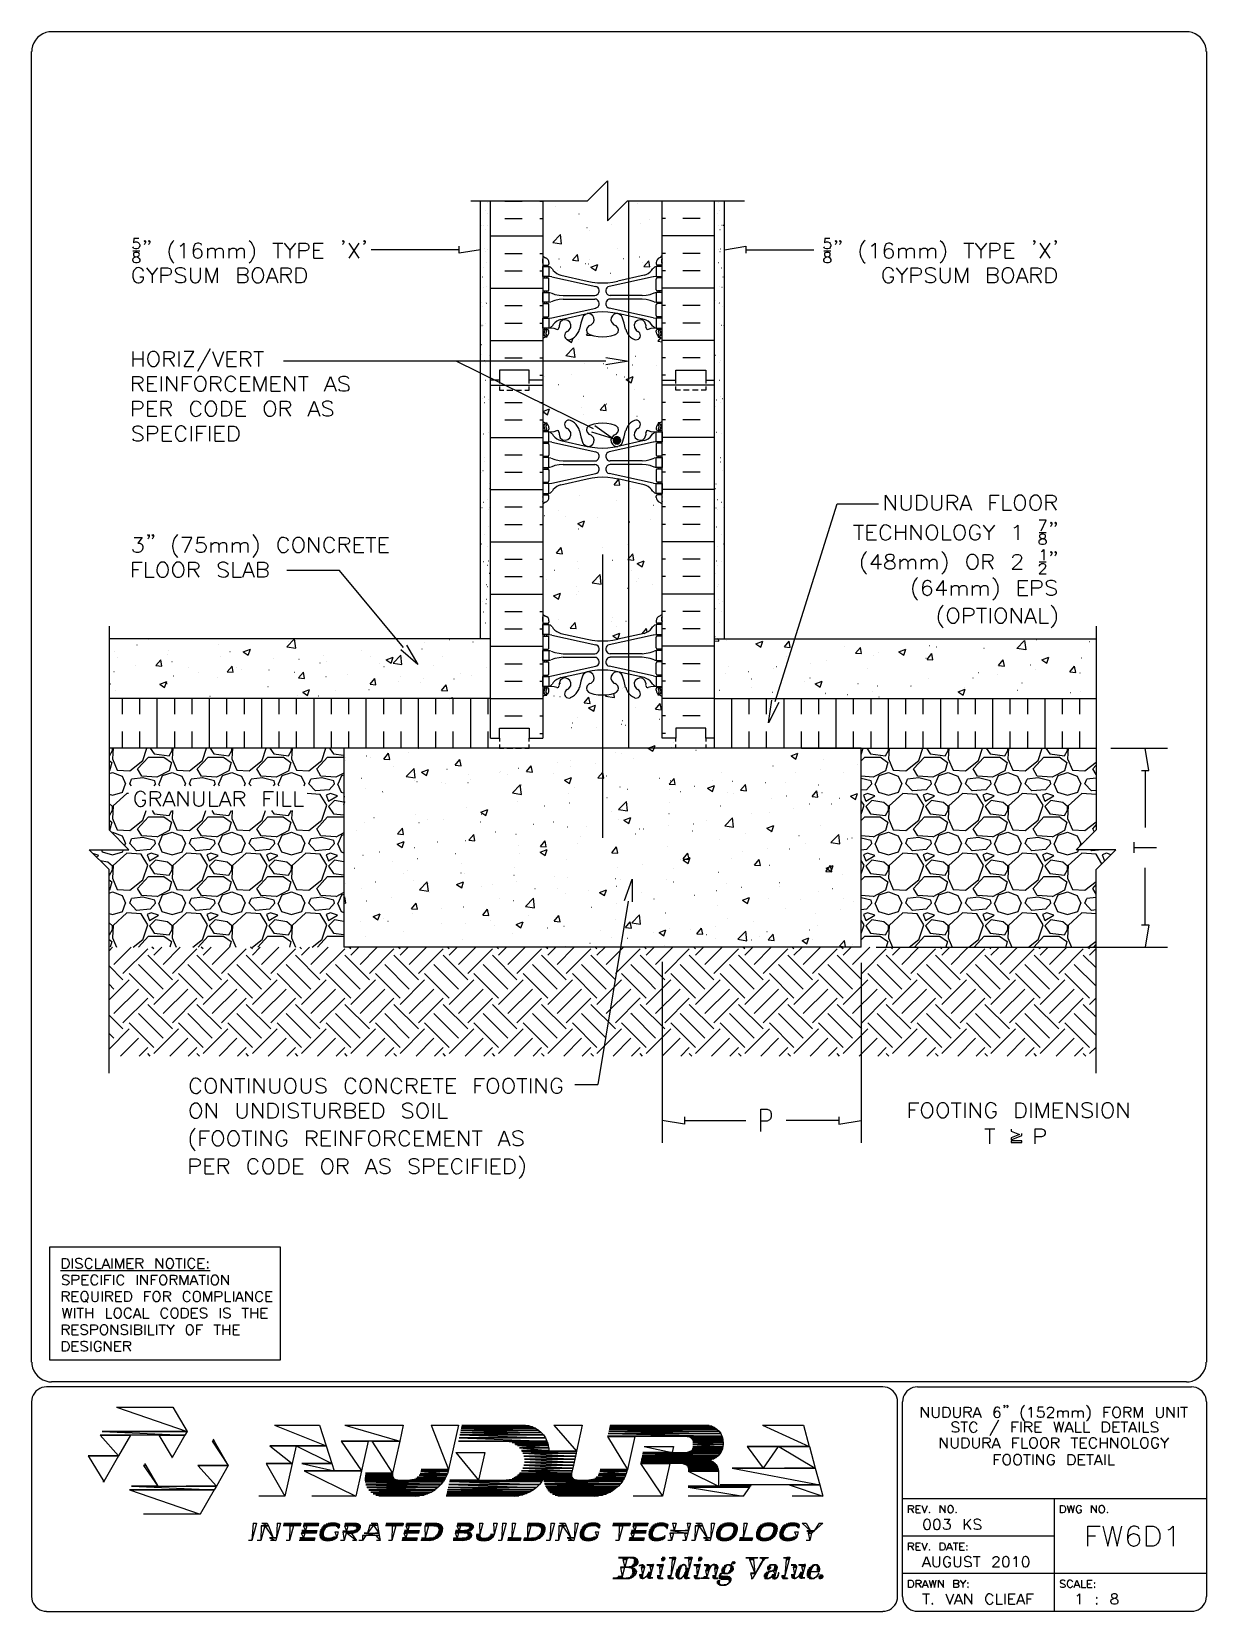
# Model space of a CAD drawing. Header units: millimetres. Extents: x 14 to 201, y 16 to 268.
import ezdxf

# ---------------------------------------------------------------- set-up
doc = ezdxf.new("R2010")
doc.units = ezdxf.units.MM
doc.layers.get('0').update_dxf_attribs({"linetype": 'CONTINUOUS'})

msp = doc.modelspace()

# ---------------------------------------------------------------- linework, layer by layer
at = {"color": 0}
for p, q in [((17.0174, 267.695), (16.6164, 267.674)), ((17.0174, 267.716), (198.121, 267.716)), ((198.521, 267.674), (198.121, 267.695)), ((13.8851, 264.943), (13.8644, 264.541)), ((201.273, 264.541), (201.253, 264.943)), ((13.8424, 55.4136), (13.8424, 264.541)), ((201.296, 264.541), (201.296, 55.4136)), ((102.552, 240.687), (105.727, 243.882)), ((105.727, 243.882), (105.727, 237.512)), ((83.9047, 240.687), (102.552, 240.687)), ((85.4922, 170.837), (85.4922, 240.687)), ((87.0797, 212.112), (87.0797, 240.687)), ((95.4193, 240.687), (95.4193, 212.112)), ((105.727, 237.512), (108.902, 240.687)), ((108.902, 240.687), (127.572, 240.687)), ((109.072, 240.687), (109.072, 153.374)), ((114.469, 212.112), (114.469, 240.687)), ((122.809, 212.112), (122.809, 240.687)), ((124.397, 170.837), (124.397, 240.687)), ((30.1418, 234.696), (30.0784, 233.998)), ((30.9452, 234.696), (30.1418, 234.696)), ((140.419, 234.696), (140.335, 233.998)), ((141.204, 234.696), (140.419, 234.696)), ((30.0784, 233.193), (29.993, 233.363)), ((29.993, 232.749), (31.094, 232.749)), ((30.0784, 233.998), (30.1418, 234.061)), ((30.1418, 233.109), (30.0784, 233.193)), ((30.1418, 232.41), (30.0784, 232.241)), ((30.0784, 232.241), (30.0784, 232.092)), ((30.0784, 232.092), (30.1418, 231.924)), ((30.1418, 234.061), (30.3954, 234.145)), ((30.3954, 233.046), (30.1418, 233.109)), ((30.3954, 232.473), (30.1418, 232.41)), ((30.3954, 234.145), (30.6283, 234.145)), ((30.6283, 233.046), (30.3954, 233.046)), ((30.7123, 232.473), (30.3954, 232.473)), ((30.6283, 234.145), (30.8612, 234.061)), ((30.8612, 233.109), (30.6283, 233.046)), ((30.9452, 232.41), (30.7123, 232.473)), ((30.8612, 234.061), (31.0307, 233.912)), ((31.0307, 233.279), (30.8612, 233.109)), ((31.0307, 233.912), (31.094, 233.679)), ((31.094, 233.511), (31.0307, 233.279)), ((31.094, 233.679), (31.094, 233.511)), ((31.7927, 234.294), (31.8988, 234.4)), ((31.8988, 234.167), (31.7927, 234.294)), ((31.8988, 233.828), (31.7927, 233.722)), ((31.8988, 234.4), (32.0256, 234.294)), ((32.0256, 234.294), (31.8988, 234.167)), ((32.0256, 234.061), (31.8988, 233.828)), ((32.0256, 234.294), (32.0256, 234.061)), ((32.4693, 234.294), (32.5961, 234.4)), ((32.5961, 234.167), (32.4693, 234.294)), ((32.5961, 233.828), (32.4693, 233.722)), ((32.5961, 234.4), (32.7022, 234.294)), ((32.7022, 234.294), (32.5961, 234.167)), ((32.7022, 234.061), (32.5961, 233.828)), ((32.7022, 234.294), (32.7022, 234.061)), ((36.5552, 234.4), (36.3224, 234.167)), ((37.5708, 233.489), (37.8037, 233.616)), ((37.8037, 233.616), (38.1427, 233.955)), ((38.1427, 233.955), (38.1427, 231.563)), ((39.7302, 233.489), (39.624, 232.94)), ((39.624, 232.94), (39.624, 232.368)), ((39.7302, 232.707), (39.624, 232.368)), ((39.624, 232.368), (39.7302, 231.902)), ((39.963, 233.828), (39.7302, 233.489)), ((39.963, 232.94), (39.7302, 232.707)), ((40.3006, 233.955), (39.963, 233.828)), ((40.3006, 233.046), (39.963, 232.94)), ((40.5335, 233.955), (40.3006, 233.955)), ((40.4068, 233.046), (40.3006, 233.046)), ((40.7458, 232.94), (40.4068, 233.046)), ((40.8725, 233.828), (40.5335, 233.955)), ((40.9787, 232.707), (40.7458, 232.94)), ((40.9787, 233.616), (40.8725, 233.828)), ((41.0849, 232.368), (40.9787, 232.707)), ((40.9787, 231.902), (41.0849, 232.241)), ((41.0849, 232.241), (41.0849, 232.368)), ((41.8881, 233.15), (41.8881, 231.563)), ((41.8881, 232.707), (42.2271, 233.046)), ((42.2271, 233.046), (42.46, 233.15)), ((42.46, 233.15), (42.799, 233.15)), ((42.799, 233.15), (43.0114, 233.046)), ((43.0114, 233.046), (43.138, 232.707)), ((43.138, 232.707), (43.4756, 233.046)), ((43.138, 232.707), (43.138, 231.563)), ((43.4756, 233.046), (43.7085, 233.15)), ((43.7085, 233.15), (44.0475, 233.15)), ((44.0475, 233.15), (44.2599, 233.046)), ((44.2599, 233.046), (44.3865, 232.707)), ((44.3865, 232.707), (44.3865, 231.563)), ((45.296, 233.15), (45.296, 231.563)), ((45.296, 232.707), (45.635, 233.046)), ((45.635, 233.046), (45.8474, 233.15)), ((45.8474, 233.15), (46.1864, 233.15)), ((46.1864, 233.15), (46.4178, 233.046)), ((46.4178, 233.046), (46.524, 232.707)), ((46.524, 232.707), (46.8835, 233.046)), ((46.524, 232.707), (46.524, 231.563)), ((46.8835, 233.046), (47.0958, 233.15)), ((47.0958, 233.15), (47.4349, 233.15)), ((47.4349, 233.15), (47.6677, 233.046)), ((47.6677, 233.046), (47.7739, 232.707)), ((47.7739, 232.707), (47.7739, 231.563)), ((48.5771, 234.4), (48.81, 234.167)), ((52.324, 233.955), (53.9115, 233.955)), ((53.1068, 233.955), (53.1068, 231.563)), ((54.1239, 233.955), (55.0333, 232.813)), ((55.9428, 233.955), (55.0333, 232.813)), ((55.0333, 232.813), (55.0333, 231.563)), ((56.5146, 231.563), (56.5146, 233.955)), ((56.5146, 233.955), (57.5303, 233.955)), ((57.5303, 232.707), (56.5146, 232.707)), ((57.5303, 233.955), (57.8693, 233.828)), ((57.8693, 232.813), (57.5303, 232.707)), ((57.8693, 233.828), (57.996, 233.722)), ((57.996, 232.94), (57.8693, 232.813)), ((57.996, 233.722), (58.1021, 233.489)), ((58.1021, 233.15), (57.996, 232.94)), ((58.1021, 233.489), (58.1021, 233.15)), ((58.8864, 231.563), (58.8864, 233.955)), ((58.8864, 233.955), (60.3677, 233.955)), ((58.8864, 232.813), (59.7958, 232.813)), ((63.4365, 234.294), (63.5427, 234.4)), ((63.5427, 234.167), (63.4365, 234.294)), ((63.5427, 233.828), (63.4365, 233.722)), ((63.5427, 234.4), (63.6489, 234.294)), ((63.6489, 234.294), (63.5427, 234.167)), ((63.6489, 234.061), (63.5427, 233.828)), ((63.6489, 234.294), (63.6489, 234.061)), ((64.4521, 233.955), (66.0396, 231.563)), ((66.0396, 233.955), (64.4521, 231.563)), ((66.8239, 234.294), (66.9505, 234.4)), ((66.9505, 234.167), (66.8239, 234.294)), ((66.9505, 233.828), (66.8239, 233.722)), ((66.9505, 234.4), (67.0553, 234.294)), ((67.0553, 234.294), (66.9505, 234.167)), ((67.0553, 234.061), (66.9505, 233.828)), ((67.0553, 234.294), (67.0553, 234.061)), ((82.0635, 232.917), (68.0089, 232.917)), ((82.0635, 232.347), (82.0635, 233.489)), ((85.4922, 232.917), (82.0635, 232.347)), ((124.397, 232.917), (127.825, 233.489)), ((127.825, 233.489), (127.825, 232.347)), ((127.825, 232.917), (138.642, 232.917)), ((140.335, 233.193), (140.25, 233.363)), ((140.25, 232.749), (141.371, 232.749)), ((140.335, 233.998), (140.419, 234.061)), ((140.419, 233.109), (140.335, 233.193)), ((140.419, 232.41), (140.335, 232.241)), ((140.335, 232.241), (140.335, 232.092)), ((140.335, 232.092), (140.419, 231.924)), ((140.419, 234.061), (140.652, 234.145)), ((140.652, 233.046), (140.419, 233.109)), ((140.652, 232.473), (140.419, 232.41)), ((140.652, 234.145), (140.885, 234.145)), ((140.885, 233.046), (140.652, 233.046)), ((140.971, 232.473), (140.652, 232.473)), ((140.885, 234.145), (141.139, 234.061)), ((141.139, 233.109), (140.885, 233.046)), ((141.204, 232.41), (140.971, 232.473)), ((141.139, 234.061), (141.288, 233.912)), ((141.288, 233.279), (141.139, 233.109)), ((141.288, 232.241), (141.204, 232.41)), ((141.204, 231.924), (141.288, 232.092)), ((141.288, 233.912), (141.371, 233.679)), ((141.371, 233.511), (141.288, 233.279)), ((141.288, 232.092), (141.288, 232.241)), ((141.371, 233.679), (141.371, 233.511)), ((142.07, 234.294), (142.176, 234.4)), ((142.176, 234.167), (142.07, 234.294)), ((142.176, 233.828), (142.07, 233.722)), ((142.176, 234.4), (142.282, 234.294)), ((142.282, 234.294), (142.176, 234.167)), ((142.282, 234.061), (142.176, 233.828)), ((142.282, 234.294), (142.282, 234.061)), ((142.748, 234.294), (142.854, 234.4)), ((142.854, 234.167), (142.748, 234.294)), ((142.854, 233.828), (142.748, 233.722)), ((142.854, 234.4), (142.959, 234.294)), ((142.959, 234.294), (142.854, 234.167)), ((142.959, 234.061), (142.854, 233.828)), ((142.959, 234.294), (142.959, 234.061)), ((146.833, 234.4), (146.6, 234.167)), ((147.85, 233.489), (148.083, 233.616)), ((148.083, 233.616), (148.42, 233.955)), ((148.42, 233.955), (148.42, 231.563)), ((150.008, 233.489), (149.881, 232.94)), ((149.881, 232.94), (149.881, 232.368)), ((150.008, 232.707), (149.881, 232.368)), ((149.881, 232.368), (150.008, 231.902)), ((150.22, 233.828), (150.008, 233.489)), ((150.22, 232.94), (150.008, 232.707)), ((150.559, 233.955), (150.22, 233.828)), ((150.559, 233.046), (150.22, 232.94)), ((150.792, 233.955), (150.559, 233.955)), ((150.686, 233.046), (150.559, 233.046)), ((151.025, 232.94), (150.686, 233.046)), ((151.129, 233.828), (150.792, 233.955)), ((151.258, 232.707), (151.025, 232.94)), ((151.258, 233.616), (151.129, 233.828)), ((151.362, 232.368), (151.258, 232.707)), ((151.258, 231.902), (151.362, 232.241)), ((151.362, 232.241), (151.362, 232.368)), ((152.146, 233.15), (152.146, 231.563)), ((152.146, 232.707), (152.484, 233.046)), ((152.484, 233.046), (152.717, 233.15)), ((152.717, 233.15), (153.056, 233.15)), ((153.056, 233.15), (153.289, 233.046)), ((153.289, 233.046), (153.395, 232.707)), ((153.395, 232.707), (153.734, 233.046)), ((153.395, 232.707), (153.395, 231.563)), ((153.734, 233.046), (153.967, 233.15)), ((153.967, 233.15), (154.304, 233.15)), ((154.304, 233.15), (154.537, 233.046)), ((154.537, 233.046), (154.643, 232.707)), ((154.643, 232.707), (154.643, 231.563)), ((155.554, 233.15), (155.554, 231.563)), ((155.554, 232.707), (155.892, 233.046)), ((155.892, 233.046), (156.125, 233.15)), ((156.125, 233.15), (156.464, 233.15)), ((156.464, 233.15), (156.697, 233.046)), ((156.697, 233.046), (156.803, 232.707)), ((156.803, 232.707), (157.142, 233.046)), ((156.803, 232.707), (156.803, 231.563)), ((157.142, 233.046), (157.375, 233.15)), ((157.375, 233.15), (157.712, 233.15)), ((157.712, 233.15), (157.945, 233.046)), ((157.945, 233.046), (158.051, 232.707)), ((158.051, 232.707), (158.051, 231.563)), ((158.834, 234.4), (159.067, 234.167)), ((162.581, 233.955), (164.168, 233.955)), ((163.386, 233.955), (163.386, 231.563)), ((164.401, 233.955), (165.312, 232.813)), ((166.222, 233.955), (165.312, 232.813)), ((165.312, 232.813), (165.312, 231.563)), ((166.771, 231.563), (166.771, 233.955)), ((166.771, 233.955), (167.809, 233.955)), ((167.809, 232.707), (166.771, 232.707)), ((167.809, 233.955), (168.148, 233.828)), ((168.148, 232.813), (167.809, 232.707)), ((168.148, 233.828), (168.254, 233.722)), ((168.254, 232.94), (168.148, 232.813)), ((168.254, 233.722), (168.359, 233.489)), ((168.359, 233.15), (168.254, 232.94)), ((168.359, 233.489), (168.359, 233.15)), ((169.164, 231.563), (169.164, 233.955)), ((169.164, 233.955), (170.645, 233.955)), ((169.164, 232.813), (170.075, 232.813)), ((173.693, 234.294), (173.82, 234.4)), ((173.82, 234.167), (173.693, 234.294)), ((173.82, 233.828), (173.693, 233.722)), ((173.82, 234.4), (173.926, 234.294)), ((173.926, 234.294), (173.82, 234.167)), ((173.926, 234.061), (173.82, 233.828)), ((173.926, 234.294), (173.926, 234.061)), ((174.709, 233.955), (176.296, 231.563)), ((176.296, 233.955), (174.709, 231.563)), ((177.101, 234.294), (177.207, 234.4)), ((177.207, 234.167), (177.101, 234.294)), ((177.207, 233.828), (177.101, 233.722)), ((177.207, 234.4), (177.334, 234.294)), ((177.334, 234.294), (177.207, 234.167)), ((177.334, 234.061), (177.207, 233.828)), ((177.334, 234.294), (177.334, 234.061)), ((30.1418, 231.924), (30.3113, 231.838)), ((30.3954, 230.823), (30.1418, 230.886)), ((30.3113, 231.838), (30.6283, 231.775)), ((30.7123, 230.823), (30.3954, 230.823)), ((30.6283, 231.775), (30.8612, 231.691)), ((30.9452, 230.886), (30.7123, 230.823)), ((30.8612, 231.691), (31.0307, 231.521)), ((31.0307, 230.97), (30.9452, 230.886)), ((31.0307, 231.521), (31.094, 231.372)), ((31.094, 231.14), (31.0307, 230.97)), ((31.094, 231.372), (31.094, 231.14)), ((31.5805, 229.679), (31.3476, 229.912)), ((31.6866, 229.446), (31.5805, 229.679)), ((32.1524, 230.018), (33.0619, 228.896)), ((33.9507, 230.018), (33.0619, 228.896)), ((34.5226, 227.648), (34.5226, 230.018)), ((34.5226, 230.018), (35.5381, 230.018)), ((35.5381, 230.018), (35.8771, 229.912)), ((35.8771, 229.912), (36.0041, 229.785)), ((36.0041, 229.785), (36.11, 229.574)), ((36.11, 229.574), (36.11, 229.235)), ((36.3224, 230.992), (36.5552, 230.78)), ((38.1635, 229.912), (37.8245, 230.018)), ((38.3755, 229.679), (38.1635, 229.912)), ((39.1791, 230.018), (39.1791, 228.324)), ((39.7302, 231.902), (39.963, 231.691)), ((39.963, 231.691), (40.3006, 231.563)), ((40.3006, 231.563), (40.4068, 231.563)), ((40.4068, 231.563), (40.7458, 231.691)), ((40.7458, 231.691), (40.9787, 231.902)), ((40.7666, 228.324), (40.7666, 230.018)), ((41.6775, 227.648), (41.6775, 230.018)), ((41.6775, 230.018), (42.587, 227.648)), ((42.587, 227.648), (43.4756, 230.018)), ((43.4756, 230.018), (43.4756, 227.648)), ((46.779, 227.648), (46.779, 230.018)), ((46.779, 230.018), (47.7943, 230.018)), ((47.7943, 230.018), (48.1334, 229.912)), ((48.1334, 229.912), (48.2381, 229.785)), ((48.2381, 229.785), (48.3665, 229.574)), ((48.3665, 229.574), (48.3665, 229.342)), ((48.81, 230.992), (48.5771, 230.78)), ((49.488, 229.912), (49.276, 229.679)), ((49.7209, 230.018), (49.488, 229.912)), ((50.1646, 230.018), (49.7209, 230.018)), ((50.3975, 229.912), (50.1646, 230.018)), ((51.3084, 227.648), (52.2182, 230.018)), ((52.2182, 230.018), (53.129, 227.648)), ((53.6787, 227.648), (53.6787, 230.018)), ((53.6787, 230.018), (54.7165, 230.018)), ((54.7165, 230.018), (55.0541, 229.912)), ((55.0541, 229.912), (55.16, 229.785)), ((55.16, 229.785), (55.2662, 229.574)), ((55.2662, 229.574), (55.2662, 229.342)), ((56.0709, 227.648), (56.0709, 230.018)), ((56.0709, 230.018), (56.8537, 230.018)), ((56.8537, 230.018), (57.2135, 229.912)), ((57.2135, 229.912), (57.4255, 229.679)), ((57.4255, 229.679), (57.5525, 229.446)), ((57.5525, 229.446), (57.6584, 229.108)), ((58.8864, 231.563), (60.3677, 231.563)), ((95.4193, 231.415), (95.3989, 231.479)), ((95.3989, 230.78), (95.4193, 230.843)), ((95.4193, 231.859), (95.8631, 231.606)), ((95.4193, 231.479), (95.4193, 231.479)), ((95.4193, 230.463), (96.2021, 230.463)), ((95.4401, 230.843), (95.4401, 231.415)), ((95.4401, 230.23), (96.3923, 230.23)), ((95.4401, 228.643), (95.4401, 230.23)), ((95.7584, 230.23), (95.7584, 230.463)), ((96.0755, 231.499), (95.8631, 231.606)), ((96.0547, 230.23), (96.0547, 230.463)), ((96.2448, 231.309), (96.0755, 231.499)), ((96.2021, 230.463), (96.3083, 230.484)), ((96.351, 231.097), (96.2448, 231.309)), ((96.3083, 230.484), (96.3718, 230.568)), ((96.3923, 230.866), (96.351, 231.097)), ((96.3718, 230.568), (96.3923, 230.653)), ((96.6474, 230.124), (96.3718, 230.208)), ((96.3923, 230.866), (96.3923, 230.653)), ((96.3923, 230.23), (96.3923, 228.643)), ((96.8583, 229.912), (96.6474, 230.124)), ((96.8802, 229.934), (97.0911, 229.616)), ((97.0911, 229.616), (97.3459, 229.362)), ((112.522, 229.362), (112.776, 229.616)), ((112.776, 229.616), (112.988, 229.934)), ((113.221, 230.124), (113.009, 229.912)), ((113.495, 230.208), (113.221, 230.124)), ((113.475, 230.866), (113.475, 230.653)), ((113.538, 231.097), (113.495, 230.866)), ((113.495, 230.653), (113.558, 230.527)), ((114.449, 230.23), (113.495, 230.23)), ((113.495, 230.23), (113.495, 228.643)), ((113.644, 231.309), (113.538, 231.097)), ((113.558, 230.527), (113.687, 230.463)), ((113.814, 231.499), (113.644, 231.309)), ((114.469, 230.463), (113.687, 230.463)), ((114.024, 231.606), (113.814, 231.499)), ((113.834, 230.23), (113.834, 230.463)), ((114.004, 231.606), (114.449, 231.859)), ((114.11, 230.23), (114.11, 230.463)), ((114.427, 230.843), (114.427, 231.415)), ((114.469, 231.479), (114.449, 231.415)), ((114.449, 231.479), (114.449, 231.479)), ((114.449, 230.843), (114.469, 230.78)), ((114.449, 228.643), (114.449, 230.23)), ((140.25, 231.372), (140.335, 231.521)), ((140.25, 231.14), (140.25, 231.372)), ((140.335, 230.97), (140.25, 231.14)), ((140.335, 231.521), (140.505, 231.691)), ((140.419, 230.886), (140.335, 230.97)), ((140.419, 231.924), (140.568, 231.838)), ((140.652, 230.823), (140.419, 230.886)), ((140.505, 231.691), (140.738, 231.775)), ((140.568, 231.838), (140.885, 231.775)), ((140.971, 230.823), (140.652, 230.823)), ((140.738, 231.775), (141.055, 231.838)), ((140.885, 231.775), (141.139, 231.691)), ((141.204, 230.886), (140.971, 230.823)), ((141.055, 231.838), (141.204, 231.924)), ((141.139, 231.691), (141.288, 231.521)), ((141.288, 230.97), (141.204, 230.886)), ((141.288, 231.521), (141.371, 231.372)), ((141.371, 231.14), (141.288, 230.97)), ((141.371, 231.372), (141.371, 231.14)), ((146.6, 230.992), (146.833, 230.78)), ((150.008, 231.902), (150.22, 231.691)), ((150.22, 231.691), (150.559, 231.563)), ((150.559, 231.563), (150.686, 231.563)), ((150.686, 231.563), (151.025, 231.691)), ((151.025, 231.691), (151.258, 231.902)), ((151.258, 229.679), (151.025, 229.912)), ((151.362, 229.446), (151.258, 229.679)), ((151.807, 230.018), (152.717, 228.896)), ((153.628, 230.018), (152.717, 228.896)), ((154.2, 227.648), (154.2, 230.018)), ((154.2, 230.018), (155.215, 230.018)), ((155.215, 230.018), (155.554, 229.912)), ((155.554, 229.912), (155.659, 229.785)), ((155.659, 229.785), (155.787, 229.574)), ((155.787, 229.574), (155.787, 229.235)), ((156.697, 229.912), (156.464, 229.679)), ((156.464, 229.679), (156.464, 229.446)), ((156.464, 229.446), (156.57, 229.235)), ((157.036, 230.018), (156.697, 229.912)), ((157.479, 230.018), (157.036, 230.018)), ((157.818, 229.912), (157.479, 230.018)), ((158.051, 229.679), (157.818, 229.912)), ((159.067, 230.992), (158.834, 230.78)), ((158.834, 230.018), (158.834, 228.324)), ((160.421, 228.324), (160.421, 230.018)), ((161.332, 227.648), (161.332, 230.018)), ((161.332, 230.018), (162.242, 227.648)), ((162.242, 227.648), (163.153, 230.018)), ((163.153, 230.018), (163.153, 227.648)), ((166.434, 227.648), (166.434, 230.018)), ((166.434, 230.018), (167.47, 230.018)), ((167.47, 230.018), (167.809, 229.912)), ((167.809, 229.912), (167.915, 229.785)), ((167.915, 229.785), (168.021, 229.574)), ((168.021, 229.574), (168.021, 229.342)), ((169.164, 229.912), (168.931, 229.679)), ((169.164, 231.563), (170.645, 231.563)), ((169.397, 230.018), (169.164, 229.912)), ((169.842, 230.018), (169.397, 230.018)), ((170.075, 229.912), (169.842, 230.018)), ((170.984, 227.648), (171.873, 230.018)), ((171.873, 230.018), (172.784, 227.648)), ((173.354, 227.648), (173.354, 230.018)), ((173.354, 230.018), (174.371, 230.018)), ((174.371, 230.018), (174.709, 229.912)), ((174.709, 229.912), (174.837, 229.785)), ((174.837, 229.785), (174.942, 229.574)), ((174.942, 229.574), (174.942, 229.342)), ((175.747, 227.648), (175.747, 230.018)), ((175.747, 230.018), (176.529, 230.018)), ((176.529, 230.018), (176.868, 229.912)), ((176.868, 229.912), (177.101, 229.679)), ((177.101, 229.679), (177.207, 229.446)), ((177.207, 229.446), (177.334, 229.108)), ((29.993, 229.108), (29.993, 228.537)), ((29.993, 228.537), (30.0991, 228.197)), ((31.6866, 228.537), (31.1147, 228.537)), ((31.5805, 227.987), (31.6866, 228.197)), ((31.6866, 228.197), (31.6866, 228.537)), ((33.0619, 228.896), (33.0619, 227.648)), ((35.5381, 228.769), (34.5226, 228.769)), ((35.8771, 228.896), (35.5381, 228.769)), ((36.0041, 229.003), (35.8771, 228.896)), ((36.11, 229.235), (36.0041, 229.003)), ((37.0209, 227.754), (36.788, 227.987)), ((37.0209, 229.108), (37.254, 229.003)), ((37.3585, 227.648), (37.0209, 227.754)), ((37.254, 229.003), (37.9307, 228.769)), ((37.8245, 227.648), (37.3585, 227.648)), ((38.1635, 227.754), (37.8245, 227.648)), ((37.9307, 228.769), (38.1635, 228.663)), ((38.1635, 228.663), (38.2693, 228.537)), ((38.3755, 227.987), (38.1635, 227.754)), ((38.2693, 228.537), (38.3755, 228.324)), ((38.3755, 228.324), (38.3755, 227.987)), ((39.1791, 228.324), (39.285, 227.987)), ((39.285, 227.987), (39.5182, 227.754)), ((39.5182, 227.754), (39.8568, 227.648)), ((39.8568, 227.648), (40.09, 227.648)), ((40.09, 227.648), (40.429, 227.754)), ((40.429, 227.754), (40.6396, 227.987)), ((40.6396, 227.987), (40.7666, 228.324)), ((47.7943, 228.896), (46.779, 228.896)), ((47.7943, 227.648), (46.779, 227.648)), ((48.1334, 229.003), (47.7943, 228.896)), ((47.7943, 228.896), (48.1334, 228.769)), ((48.1334, 227.754), (47.7943, 227.648)), ((48.2381, 229.108), (48.1334, 229.003)), ((48.1334, 228.769), (48.2381, 228.663)), ((48.2381, 227.858), (48.1334, 227.754)), ((48.3665, 229.342), (48.2381, 229.108)), ((48.2381, 228.663), (48.3665, 228.431)), ((48.3665, 228.092), (48.2381, 227.858)), ((48.3665, 228.431), (48.3665, 228.092)), ((49.7209, 227.648), (50.1646, 227.648)), ((50.1646, 227.648), (50.3975, 227.754)), ((51.646, 228.431), (52.79, 228.431)), ((54.7165, 228.896), (53.6787, 228.896)), ((54.4834, 228.896), (55.2662, 227.648)), ((55.0541, 229.003), (54.7165, 228.896)), ((55.16, 229.108), (55.0541, 229.003)), ((55.2662, 229.342), (55.16, 229.108)), ((56.8537, 227.648), (56.0709, 227.648)), ((57.2135, 227.754), (56.8537, 227.648)), ((57.4255, 227.987), (57.2135, 227.754)), ((57.5525, 228.197), (57.4255, 227.987)), ((57.6584, 228.537), (57.5525, 228.197)), ((57.6584, 229.108), (57.6584, 228.537)), ((95.4193, 228.431), (96.2021, 228.431)), ((96.3923, 228.643), (95.4401, 228.643)), ((95.7584, 228.431), (95.7584, 228.643)), ((96.0547, 228.431), (96.0547, 228.643)), ((96.3083, 228.388), (96.2021, 228.41)), ((96.3718, 228.324), (96.3083, 228.388)), ((96.3923, 228.22), (96.3718, 228.324)), ((96.8375, 228.579), (96.3923, 228.643)), ((96.3923, 226.526), (96.3923, 228.22)), ((96.8375, 228.557), (103.866, 227.033)), ((97.3459, 229.362), (97.6422, 229.129)), ((97.6422, 229.129), (97.9593, 228.96)), ((97.9593, 228.96), (98.2984, 228.833)), ((98.2984, 228.833), (102.509, 227.902)), ((102.509, 227.902), (103.314, 227.754)), ((103.314, 227.754), (104.119, 227.648)), ((104.056, 226.97), (103.843, 227.033)), ((104.119, 227.648), (104.944, 227.626)), ((104.944, 227.626), (105.77, 227.648)), ((105.77, 227.648), (106.575, 227.754)), ((106.023, 227.033), (105.813, 226.97)), ((113.029, 228.557), (106.023, 227.033)), ((106.575, 227.754), (107.378, 227.902)), ((111.57, 228.833), (107.378, 227.902)), ((111.57, 228.833), (111.908, 228.96)), ((111.908, 228.96), (112.226, 229.129)), ((112.226, 229.129), (112.522, 229.362)), ((113.495, 228.643), (113.052, 228.579)), ((113.475, 226.526), (113.475, 228.22)), ((113.495, 228.643), (114.449, 228.643)), ((113.517, 228.324), (113.495, 228.22)), ((113.601, 228.388), (113.517, 228.324)), ((113.687, 228.41), (113.601, 228.388)), ((114.469, 228.431), (113.687, 228.431)), ((113.834, 228.431), (113.834, 228.643)), ((114.11, 228.431), (114.11, 228.643)), ((149.67, 229.108), (149.67, 228.537)), ((149.67, 228.537), (149.775, 228.197)), ((149.775, 228.197), (149.881, 227.987)), ((149.881, 227.987), (150.114, 227.754)), ((150.114, 227.754), (150.347, 227.648)), ((150.347, 227.648), (150.792, 227.648)), ((151.362, 228.537), (150.792, 228.537)), ((150.792, 227.648), (151.025, 227.754)), ((151.025, 227.754), (151.258, 227.987)), ((151.258, 227.987), (151.362, 228.197)), ((151.362, 228.197), (151.362, 228.537)), ((152.717, 228.896), (152.717, 227.648)), ((155.215, 228.769), (154.2, 228.769)), ((155.554, 228.896), (155.215, 228.769)), ((155.659, 229.003), (155.554, 228.896)), ((155.787, 229.235), (155.659, 229.003)), ((156.697, 227.754), (156.464, 227.987)), ((156.57, 229.235), (156.697, 229.108)), ((156.697, 229.108), (156.909, 229.003)), ((157.036, 227.648), (156.697, 227.754)), ((156.909, 229.003), (157.608, 228.769)), ((157.479, 227.648), (157.036, 227.648)), ((157.818, 227.754), (157.479, 227.648)), ((157.608, 228.769), (157.818, 228.663)), ((157.818, 228.663), (157.945, 228.537)), ((158.051, 227.987), (157.818, 227.754)), ((157.945, 228.537), (158.051, 228.324)), ((158.051, 228.324), (158.051, 227.987)), ((158.834, 228.324), (158.962, 227.987)), ((158.962, 227.987), (159.195, 227.754)), ((159.195, 227.754), (159.533, 227.648)), ((159.533, 227.648), (159.745, 227.648)), ((159.745, 227.648), (160.084, 227.754)), ((160.084, 227.754), (160.317, 227.987)), ((160.317, 227.987), (160.421, 228.324)), ((167.47, 228.896), (166.434, 228.896)), ((167.47, 227.648), (166.434, 227.648)), ((167.809, 229.003), (167.47, 228.896)), ((167.47, 228.896), (167.809, 228.769)), ((167.809, 227.754), (167.47, 227.648)), ((167.915, 229.108), (167.809, 229.003)), ((167.809, 228.769), (167.915, 228.663)), ((167.915, 227.858), (167.809, 227.754)), ((168.021, 229.342), (167.915, 229.108)), ((167.915, 228.663), (168.021, 228.431)), ((168.021, 228.092), (167.915, 227.858)), ((168.021, 228.431), (168.021, 228.092)), ((169.397, 227.648), (169.842, 227.648)), ((169.842, 227.648), (170.075, 227.754)), ((171.323, 228.431), (172.445, 228.431)), ((174.371, 228.896), (173.354, 228.896)), ((174.159, 228.896), (174.942, 227.648)), ((174.709, 229.003), (174.371, 228.896)), ((174.837, 229.108), (174.709, 229.003)), ((174.942, 229.342), (174.837, 229.108)), ((176.529, 227.648), (175.747, 227.648)), ((176.868, 227.754), (176.529, 227.648)), ((177.101, 227.987), (176.868, 227.754)), ((177.207, 228.197), (177.101, 227.987)), ((177.334, 228.537), (177.207, 228.197)), ((177.334, 229.108), (177.334, 228.537)), ((95.4193, 226.334), (96.2021, 226.334)), ((95.4401, 226.103), (96.3923, 226.103)), ((95.4401, 224.516), (95.4401, 226.103)), ((96.3923, 224.516), (95.4401, 224.516)), ((95.7584, 226.103), (95.7584, 226.334)), ((95.7584, 224.303), (95.7584, 224.516)), ((96.0547, 226.103), (96.0547, 226.334)), ((96.0547, 224.303), (96.0547, 224.516)), ((96.2021, 226.334), (96.3083, 226.357)), ((96.3083, 226.357), (96.3718, 226.441)), ((96.3718, 226.441), (96.3923, 226.526)), ((96.3923, 226.103), (96.3923, 224.516)), ((96.7109, 225.997), (96.3923, 226.081)), ((96.7109, 225.997), (96.3923, 226.081)), ((96.3923, 224.536), (96.7109, 224.62)), ((96.7313, 226.018), (97.3459, 225.785)), ((96.7313, 226.018), (97.3459, 225.785)), ((97.3459, 224.832), (96.7313, 224.599)), ((97.3459, 225.785), (98.002, 225.658)), ((97.3459, 225.785), (98.002, 225.658)), ((98.002, 224.959), (97.3459, 224.832)), ((98.002, 225.658), (98.6374, 225.594)), ((98.002, 225.658), (98.6374, 225.594)), ((98.6374, 225.022), (98.002, 224.959)), ((98.6374, 225.594), (103.696, 225.594)), ((98.6374, 225.022), (103.696, 225.022)), ((103.696, 225.615), (103.907, 225.637)), ((103.907, 225.002), (103.696, 225.022)), ((105.96, 225.637), (106.172, 225.615)), ((106.172, 225.022), (105.96, 225.002)), ((111.252, 225.594), (106.172, 225.594)), ((111.252, 225.022), (106.172, 225.022)), ((111.252, 225.594), (111.887, 225.658)), ((111.252, 225.594), (111.887, 225.658)), ((111.887, 224.959), (111.252, 225.022)), ((111.887, 225.658), (112.543, 225.785)), ((111.887, 225.658), (112.543, 225.785)), ((112.543, 224.832), (111.887, 224.959)), ((112.543, 225.785), (113.158, 226.018)), ((112.543, 225.785), (113.158, 226.018)), ((113.158, 224.599), (112.543, 224.832)), ((113.495, 226.081), (113.178, 225.997)), ((113.495, 226.081), (113.178, 225.997)), ((113.178, 224.62), (113.495, 224.536)), ((113.495, 226.526), (113.558, 226.399)), ((114.449, 226.103), (113.495, 226.103)), ((113.495, 226.103), (113.495, 224.516)), ((113.495, 224.516), (114.449, 224.516)), ((113.558, 226.399), (113.687, 226.334)), ((114.469, 226.334), (113.687, 226.334)), ((113.834, 226.103), (113.834, 226.334)), ((113.834, 224.303), (113.834, 224.516)), ((114.11, 226.103), (114.11, 226.334)), ((114.11, 224.303), (114.11, 224.516)), ((114.449, 224.516), (114.449, 226.103)), ((95.4193, 224.303), (96.2021, 224.303)), ((95.4193, 222.207), (96.2021, 222.207)), ((95.4401, 221.974), (96.3923, 221.974)), ((95.4401, 220.387), (95.4401, 221.974)), ((95.7584, 221.974), (95.7584, 222.207)), ((96.0547, 221.974), (96.0547, 222.207)), ((96.3083, 224.26), (96.2021, 224.283)), ((96.2021, 222.207), (96.3083, 222.229)), ((96.3718, 224.197), (96.3083, 224.26)), ((96.3083, 222.229), (96.3718, 222.313)), ((96.3923, 224.091), (96.3718, 224.197)), ((96.3718, 222.313), (96.3923, 222.399)), ((96.3923, 222.399), (96.3923, 224.091)), ((96.3923, 221.974), (96.8375, 222.038)), ((96.3923, 221.974), (96.3923, 220.387)), ((96.8375, 222.06), (103.866, 223.584)), ((98.2984, 221.784), (102.509, 222.716)), ((101.79, 222.166), (101.494, 221.192)), ((101.917, 222.356), (101.79, 222.166)), ((103.314, 222.863), (102.509, 222.716)), ((104.119, 222.969), (103.314, 222.863)), ((103.843, 223.605), (104.056, 223.668)), ((104.944, 222.992), (104.119, 222.969)), ((105.77, 222.969), (104.944, 222.992)), ((106.575, 222.863), (105.77, 222.969)), ((105.813, 223.668), (106.023, 223.605)), ((113.029, 222.06), (106.023, 223.584)), ((107.378, 222.716), (106.575, 222.863)), ((111.57, 221.784), (107.378, 222.716)), ((108.099, 222.166), (107.971, 222.356)), ((108.373, 221.192), (108.077, 222.166)), ((113.052, 222.038), (113.495, 221.974)), ((113.475, 222.399), (113.475, 224.091)), ((113.517, 224.197), (113.495, 224.091)), ((113.495, 222.399), (113.558, 222.271)), ((114.449, 221.974), (113.495, 221.974)), ((113.495, 221.974), (113.495, 220.387)), ((113.601, 224.26), (113.517, 224.197)), ((113.558, 222.271), (113.687, 222.207)), ((113.687, 224.283), (113.601, 224.26)), ((114.469, 224.303), (113.687, 224.303)), ((114.469, 222.207), (113.687, 222.207)), ((113.834, 221.974), (113.834, 222.207)), ((114.11, 221.974), (114.11, 222.207)), ((114.449, 220.387), (114.449, 221.974)), ((95.4193, 220.176), (96.2021, 220.176)), ((95.4193, 219.858), (95.5463, 219.858)), ((96.3923, 220.387), (95.4401, 220.387)), ((95.589, 219.837), (95.5463, 219.858)), ((95.589, 219.773), (95.589, 219.837)), ((95.6098, 219.71), (95.589, 219.498)), ((95.589, 219.498), (95.6525, 219.265)), ((95.673, 219.921), (95.6098, 219.71)), ((95.8, 220.113), (95.673, 219.921)), ((95.7584, 220.176), (95.7584, 220.387)), ((95.9058, 220.154), (95.8219, 220.113)), ((95.928, 219.773), (95.8854, 219.604)), ((95.8854, 219.604), (95.9058, 219.414)), ((95.9915, 220.113), (95.9058, 220.154)), ((95.9058, 219.414), (95.9915, 219.265)), ((96.012, 219.921), (95.928, 219.773)), ((96.0328, 220.027), (95.9915, 220.113)), ((95.9915, 219.943), (96.0328, 220.027)), ((96.0547, 220.176), (96.0547, 220.387)), ((96.3291, 220.091), (96.2021, 220.154)), ((96.2448, 219.308), (96.351, 219.52)), ((96.3923, 219.964), (96.3291, 220.091)), ((96.351, 219.52), (96.3923, 219.753)), ((96.3718, 220.409), (96.6474, 220.493)), ((96.8167, 220.387), (96.3923, 220.387)), ((96.3923, 219.753), (96.3923, 219.964)), ((96.6474, 220.493), (96.8583, 220.705)), ((97.2178, 220.323), (96.8167, 220.387)), ((97.0911, 221.002), (96.8802, 220.683)), ((97.3459, 221.255), (97.0911, 221.002)), ((97.6422, 220.197), (97.2178, 220.323)), ((97.6422, 221.488), (97.3459, 221.255)), ((97.9593, 221.657), (97.6422, 221.488)), ((97.6422, 220.217), (97.7896, 220.197)), ((97.7896, 220.197), (97.9166, 220.26)), ((97.9166, 220.26), (97.9798, 220.387)), ((98.2984, 221.784), (97.9593, 221.657)), ((97.9798, 220.387), (98.002, 220.536)), ((98.002, 220.769), (98.0225, 220.556)), ((99.314, 219.88), (99.1443, 219.773)), ((99.314, 219.88), (99.5041, 219.984)), ((100.732, 219.244), (100.965, 219.541)), ((100.965, 219.541), (101.134, 219.88)), ((101.134, 219.88), (101.24, 220.24)), ((101.494, 221.192), (101.283, 220.217)), ((102.701, 219.478), (102.891, 219.371)), ((102.934, 220.832), (102.742, 220.746)), ((102.891, 219.371), (103.568, 219.181)), ((102.912, 220.853), (103.124, 220.938)), ((106.32, 219.181), (106.998, 219.371)), ((106.765, 220.938), (106.976, 220.853)), ((107.125, 220.746), (106.934, 220.832)), ((106.976, 219.371), (107.167, 219.478)), ((108.585, 220.217), (108.373, 221.192)), ((108.649, 220.24), (108.755, 219.88)), ((108.755, 219.88), (108.924, 219.541)), ((108.924, 219.541), (109.157, 219.244)), ((110.383, 219.984), (110.575, 219.88)), ((110.722, 219.773), (110.553, 219.88)), ((111.908, 221.657), (111.57, 221.784)), ((111.867, 220.556), (111.887, 220.769)), ((111.867, 220.536), (111.887, 220.387)), ((111.887, 220.387), (111.95, 220.26)), ((112.226, 221.488), (111.908, 221.657)), ((111.95, 220.26), (112.077, 220.197)), ((112.077, 220.197), (112.226, 220.217)), ((112.522, 221.255), (112.226, 221.488)), ((112.67, 220.323), (112.247, 220.197)), ((112.776, 221.002), (112.522, 221.255)), ((113.072, 220.387), (112.67, 220.323)), ((112.988, 220.683), (112.776, 221.002)), ((113.009, 220.705), (113.221, 220.493)), ((113.495, 220.387), (113.072, 220.387)), ((113.221, 220.493), (113.495, 220.409)), ((113.475, 219.753), (113.475, 219.964)), ((113.495, 220.387), (114.449, 220.387)), ((113.517, 220.07), (113.495, 219.964)), ((113.495, 219.753), (113.538, 219.52)), ((113.601, 220.133), (113.517, 220.07)), ((113.538, 219.52), (113.644, 219.308)), ((113.687, 220.154), (113.601, 220.133)), ((114.469, 220.176), (113.687, 220.176)), ((113.834, 220.176), (113.834, 220.387)), ((113.897, 220.113), (113.855, 220.027)), ((113.855, 220.027), (113.897, 219.943)), ((113.94, 219.773), (113.855, 219.921)), ((113.877, 219.265), (113.961, 219.414)), ((113.983, 220.154), (113.897, 220.113)), ((113.983, 219.604), (113.94, 219.773)), ((113.961, 219.414), (113.983, 219.604)), ((114.067, 220.113), (113.983, 220.154)), ((114.194, 219.921), (114.067, 220.113)), ((114.11, 220.176), (114.11, 220.387)), ((114.257, 219.71), (114.194, 219.921)), ((114.216, 219.265), (114.279, 219.498)), ((114.279, 219.498), (114.257, 219.71)), ((114.321, 219.858), (114.279, 219.837)), ((114.279, 219.837), (114.279, 219.773)), ((114.469, 219.858), (114.321, 219.858)), ((42.3541, 217.107), (40.3006, 213.487)), ((95.589, 219.244), (95.4193, 219.138)), ((95.8631, 219.012), (95.4193, 218.758)), ((95.589, 219.224), (95.6098, 219.308)), ((95.6525, 219.265), (95.7792, 219.075)), ((96.0547, 218.969), (95.7584, 218.969)), ((95.7792, 219.075), (95.8631, 219.032)), ((95.8631, 219.012), (96.0755, 219.118)), ((95.8631, 219.032), (95.9693, 219.054)), ((95.9693, 219.054), (96.012, 219.159)), ((96.012, 219.159), (95.9915, 219.244)), ((96.0547, 219.096), (96.0547, 218.969)), ((96.0755, 219.118), (96.2448, 219.308)), ((99.6322, 218.525), (99.8224, 218.567)), ((99.8224, 218.589), (100.161, 218.758)), ((100.161, 218.758), (100.478, 218.969)), ((100.478, 218.969), (100.732, 219.244)), ((103.568, 219.181), (104.246, 219.075)), ((104.246, 219.075), (104.944, 219.032)), ((104.944, 219.032), (105.643, 219.075)), ((105.643, 219.075), (106.32, 219.181)), ((109.157, 219.244), (109.411, 218.969)), ((109.411, 218.969), (109.728, 218.758)), ((109.728, 218.758), (110.067, 218.589)), ((110.046, 218.567), (110.236, 218.525)), ((113.644, 219.308), (113.814, 219.118)), ((113.814, 219.118), (114.024, 219.012)), ((113.834, 219.096), (113.834, 218.969)), ((113.834, 218.969), (114.11, 218.969)), ((113.897, 219.244), (113.877, 219.159)), ((113.877, 219.159), (113.92, 219.054)), ((113.92, 219.054), (114.024, 219.032)), ((114.449, 218.758), (114.004, 219.012)), ((114.024, 219.032), (114.11, 219.075)), ((114.088, 219.075), (114.216, 219.265)), ((114.257, 219.308), (114.279, 219.224)), ((114.449, 219.138), (114.279, 219.244)), ((29.993, 216.662), (29.993, 214.292)), ((29.993, 215.52), (31.5805, 215.52)), ((31.5805, 216.662), (31.5805, 214.292)), ((32.829, 216.556), (32.5961, 216.323)), ((33.0619, 216.662), (32.829, 216.556)), ((33.507, 216.662), (33.0619, 216.662)), ((33.0619, 214.292), (33.507, 214.292)), ((33.7399, 216.556), (33.507, 216.662)), ((33.507, 214.292), (33.7399, 214.396)), ((34.9884, 214.292), (34.9884, 216.662)), ((34.9884, 216.662), (36.0041, 216.662)), ((36.0041, 215.52), (34.9884, 215.52)), ((35.771, 215.52), (36.576, 214.292)), ((36.0041, 216.662), (36.3432, 216.556)), ((36.3432, 215.646), (36.0041, 215.52)), ((36.3432, 216.556), (36.449, 216.429)), ((36.449, 215.751), (36.3432, 215.646)), ((36.449, 216.429), (36.576, 216.217)), ((36.576, 215.984), (36.449, 215.751)), ((36.576, 216.217), (36.576, 215.984)), ((37.3585, 216.662), (37.3585, 214.292)), ((38.1635, 214.292), (39.751, 216.662)), ((39.751, 216.662), (38.1635, 216.662)), ((38.1635, 214.292), (39.751, 214.292)), ((42.6932, 216.662), (43.604, 214.292)), ((43.604, 214.292), (44.5135, 216.662)), ((45.0631, 214.292), (45.0631, 216.662)), ((45.0631, 216.662), (46.5459, 216.662)), ((45.0631, 215.52), (45.974, 215.52)), ((45.0631, 214.292), (46.5459, 214.292)), ((47.2225, 214.292), (47.2225, 216.662)), ((47.2225, 216.662), (48.2381, 216.662)), ((48.2381, 215.52), (47.2225, 215.52)), ((48.0275, 215.52), (48.81, 214.292)), ((48.2381, 216.662), (48.5771, 216.556)), ((48.5771, 215.646), (48.2381, 215.52)), ((48.5771, 216.556), (48.7041, 216.429)), ((48.7041, 215.751), (48.5771, 215.646)), ((48.7041, 216.429), (48.81, 216.217)), ((48.81, 215.984), (48.7041, 215.751)), ((48.81, 216.217), (48.81, 215.984)), ((49.276, 216.662), (50.8635, 216.662)), ((50.0585, 216.662), (50.0585, 214.292)), ((105.494, 215.117), (54.059, 215.117)), ((103.484, 204.322), (81.5756, 215.117)), ((105.494, 215.71), (109.072, 215.117)), ((109.072, 215.117), (105.494, 214.525)), ((29.993, 210.312), (29.993, 212.704)), ((29.993, 212.704), (31.0086, 212.704)), ((31.0086, 212.704), (31.3476, 212.576)), ((31.3476, 212.576), (31.4744, 212.471)), ((31.4744, 211.793), (31.3476, 211.667)), ((31.4744, 212.471), (31.5805, 212.239)), ((31.5805, 212.006), (31.4744, 211.793)), ((31.5805, 212.239), (31.5805, 212.006)), ((32.3632, 210.312), (32.3632, 212.704)), ((32.3632, 212.704), (33.846, 212.704)), ((34.5226, 212.704), (34.5226, 210.312)), ((35.4334, 210.312), (35.4334, 212.704)), ((35.4334, 212.704), (37.0209, 210.312)), ((37.0209, 210.312), (37.0209, 212.704)), ((37.9307, 210.312), (37.9307, 212.704)), ((37.9307, 212.704), (39.412, 212.704)), ((40.3006, 212.576), (40.09, 212.345)), ((40.5335, 212.704), (40.3006, 212.576)), ((40.9995, 212.704), (40.5335, 212.704)), ((41.2115, 212.576), (40.9995, 212.704)), ((42.46, 210.312), (42.46, 212.704)), ((42.46, 212.704), (43.4756, 212.704)), ((43.4756, 212.704), (43.8146, 212.576)), ((43.8146, 212.576), (43.9416, 212.471)), ((43.9416, 211.793), (43.8146, 211.667)), ((43.9416, 212.471), (44.0475, 212.239)), ((44.0475, 212.006), (43.9416, 211.793)), ((44.0475, 212.239), (44.0475, 212.006)), ((44.8525, 212.132), (44.7255, 211.793)), ((44.7255, 211.793), (44.7255, 211.221)), ((46.313, 212.345), (46.101, 212.576)), ((46.44, 212.132), (46.313, 212.345)), ((47.2225, 210.312), (47.2225, 212.704)), ((47.2225, 212.704), (48.7041, 212.704)), ((49.3818, 210.312), (49.3818, 212.704)), ((49.3818, 212.704), (50.2916, 210.312)), ((50.2916, 210.312), (51.2025, 212.704)), ((51.2025, 212.704), (51.2025, 210.312)), ((52.0912, 210.312), (52.0912, 212.704)), ((52.0912, 212.704), (53.5725, 212.704)), ((54.2505, 210.312), (54.2505, 212.704)), ((54.2505, 212.704), (55.838, 210.312)), ((55.838, 210.312), (55.838, 212.704)), ((56.4085, 212.704), (57.996, 212.704)), ((57.2135, 212.704), (57.2135, 210.312)), ((60.6005, 210.312), (61.51, 212.704)), ((61.51, 212.704), (62.4209, 210.312)), ((63.0975, 212.576), (62.8646, 212.343)), ((62.8646, 212.343), (62.8646, 212.132)), ((62.8646, 212.132), (62.9916, 211.899)), ((62.9916, 211.899), (63.0975, 211.793)), ((63.4365, 212.704), (63.0975, 212.576)), ((63.0975, 211.793), (63.3307, 211.667)), ((63.9025, 212.704), (63.4365, 212.704)), ((64.2415, 212.576), (63.9025, 212.704)), ((64.4521, 212.343), (64.2415, 212.576)), ((88.477, 212.112), (87.0797, 212.112)), ((87.0797, 154.962), (87.0797, 212.112)), ((93.2395, 213.699), (88.477, 213.699)), ((88.477, 213.699), (88.477, 212.112)), ((88.477, 212.112), (88.477, 211.56)), ((93.2395, 212.112), (93.2395, 213.699)), ((93.2395, 211.56), (93.2395, 212.112)), ((95.4193, 212.112), (93.2395, 212.112)), ((95.4193, 212.112), (95.4193, 154.962)), ((114.469, 212.112), (116.65, 212.112)), ((114.469, 154.962), (114.469, 212.112)), ((116.65, 212.112), (116.65, 213.699)), ((116.65, 213.699), (121.412, 213.699)), ((116.65, 211.56), (116.65, 212.112)), ((121.412, 213.699), (121.412, 212.112)), ((121.412, 212.112), (121.412, 211.56)), ((121.412, 212.112), (122.809, 212.112)), ((122.809, 154.962), (122.809, 212.112)), ((31.0086, 211.56), (29.993, 211.56)), ((30.7757, 211.56), (31.5805, 210.312)), ((31.3476, 211.667), (31.0086, 211.56)), ((32.3632, 211.56), (33.2741, 211.56)), ((32.3632, 210.312), (33.846, 210.312)), ((37.9307, 211.56), (38.8415, 211.56)), ((40.5335, 210.312), (40.9995, 210.312)), ((40.9995, 210.312), (41.2115, 210.418)), ((43.4756, 211.56), (42.46, 211.56)), ((43.265, 211.56), (44.0475, 210.312)), ((43.8146, 211.667), (43.4756, 211.56)), ((46.101, 210.418), (46.313, 210.651)), ((46.313, 210.651), (46.44, 210.884)), ((47.2225, 211.56), (48.1334, 211.56)), ((47.2225, 210.312), (48.7041, 210.312)), ((52.0912, 211.56), (53.0006, 211.56)), ((52.0912, 210.312), (53.5725, 210.312)), ((60.9381, 211.117), (62.0818, 211.117)), ((63.0975, 210.418), (62.8646, 210.651)), ((63.4365, 210.312), (63.0975, 210.418)), ((63.3307, 211.667), (64.0084, 211.454)), ((63.9025, 210.312), (63.4365, 210.312)), ((64.2415, 210.418), (63.9025, 210.312)), ((64.0084, 211.454), (64.2415, 211.328)), ((64.2415, 211.328), (64.346, 211.221)), ((64.4521, 210.651), (64.2415, 210.418)), ((64.346, 211.221), (64.4521, 210.989)), ((64.4521, 210.989), (64.4521, 210.651)), ((88.477, 211.095), (88.477, 210.524)), ((88.477, 210.524), (89.1755, 210.524)), ((89.662, 210.524), (90.6142, 210.524)), ((91.0802, 210.524), (92.0323, 210.524)), ((92.5202, 210.524), (93.2395, 210.524)), ((93.2395, 210.524), (93.2395, 211.095)), ((116.65, 210.524), (116.65, 211.095)), ((117.369, 210.524), (116.65, 210.524)), ((118.787, 210.524), (117.835, 210.524)), ((120.227, 210.524), (119.275, 210.524)), ((121.412, 210.524), (120.693, 210.524)), ((121.412, 211.095), (121.412, 210.524)), ((29.993, 206.354), (29.993, 208.724)), ((29.993, 208.724), (31.0086, 208.724)), ((31.0086, 207.476), (29.993, 207.476)), ((31.0086, 208.724), (31.3476, 208.618)), ((31.3476, 207.582), (31.0086, 207.476)), ((31.3476, 208.618), (31.4744, 208.492)), ((31.4744, 207.709), (31.3476, 207.582)), ((31.4744, 208.492), (31.5805, 208.279)), ((31.5805, 207.942), (31.4744, 207.709)), ((31.5805, 208.279), (31.5805, 207.942)), ((32.3632, 206.354), (32.3632, 208.724)), ((32.3632, 208.724), (33.846, 208.724)), ((32.3632, 207.581), (33.2741, 207.581)), ((34.5226, 206.354), (34.5226, 208.724)), ((34.5226, 208.724), (35.5381, 208.724)), ((35.5381, 207.582), (34.5226, 207.582)), ((35.3275, 207.581), (36.11, 206.354)), ((35.5381, 208.724), (35.8771, 208.618)), ((35.8771, 207.709), (35.5381, 207.582)), ((35.8771, 208.618), (36.0041, 208.492)), ((36.0041, 207.814), (35.8771, 207.709)), ((36.0041, 208.492), (36.11, 208.279)), ((36.11, 208.046), (36.0041, 207.814)), ((36.11, 208.279), (36.11, 208.046)), ((39.285, 208.153), (39.1791, 207.814)), ((39.1791, 207.814), (39.1791, 207.243)), ((40.7666, 208.385), (40.5335, 208.618)), ((40.8725, 208.153), (40.7666, 208.385)), ((40.7666, 206.692), (40.8725, 206.904)), ((42.0165, 208.618), (41.7834, 208.385)), ((42.2271, 208.724), (42.0165, 208.618)), ((42.6932, 208.724), (42.2271, 208.724)), ((42.926, 208.618), (42.6932, 208.724)), ((44.1745, 206.354), (44.1745, 208.724)), ((44.1745, 208.724), (44.9584, 208.724)), ((44.9584, 208.724), (45.296, 208.618)), ((45.296, 208.618), (45.5291, 208.385)), ((45.5291, 208.385), (45.635, 208.153)), ((45.635, 206.904), (45.5291, 206.692)), ((45.635, 208.153), (45.762, 207.814)), ((45.762, 207.243), (45.635, 206.904)), ((45.762, 207.814), (45.762, 207.243)), ((46.5459, 206.354), (46.5459, 208.724)), ((46.5459, 208.724), (48.0275, 208.724)), ((46.5459, 207.581), (47.4557, 207.581)), ((51.4131, 208.618), (51.2025, 208.385)), ((51.646, 208.724), (51.4131, 208.618)), ((52.0912, 208.724), (51.646, 208.724)), ((52.324, 208.618), (52.0912, 208.724)), ((53.5725, 206.354), (53.5725, 208.724)), ((53.5725, 208.724), (54.5881, 208.724)), ((54.5881, 207.581), (53.5725, 207.581)), ((54.3775, 207.581), (55.16, 206.354)), ((54.5881, 208.724), (54.9271, 208.618)), ((54.9271, 207.709), (54.5881, 207.581)), ((54.9271, 208.618), (55.0541, 208.492)), ((55.0541, 207.814), (54.9271, 207.709)), ((55.0541, 208.492), (55.16, 208.279)), ((55.16, 208.046), (55.0541, 207.814)), ((55.16, 208.279), (55.16, 208.046)), ((57.996, 206.354), (58.9068, 208.724)), ((58.335, 207.137), (59.479, 207.137)), ((58.9068, 208.724), (59.8166, 206.354)), ((60.4943, 207.814), (60.7275, 207.709)), ((60.7275, 207.709), (61.4041, 207.476)), ((61.6162, 208.618), (61.2771, 208.724)), ((61.4041, 207.476), (61.6162, 207.37)), ((61.849, 208.385), (61.6162, 208.618)), ((61.6162, 207.37), (61.7432, 207.243)), ((61.7432, 207.243), (61.849, 207.031)), ((61.849, 207.031), (61.849, 206.692)), ((30.2259, 204.639), (29.993, 204.406)), ((29.993, 204.406), (29.993, 204.195)), ((30.5649, 204.767), (30.2259, 204.639)), ((31.0086, 204.767), (30.5649, 204.767)), ((31.3476, 204.639), (31.0086, 204.767)), ((31.5805, 204.406), (31.3476, 204.639)), ((32.3632, 206.354), (33.846, 206.354)), ((32.3632, 202.374), (32.3632, 204.767)), ((32.3632, 204.767), (33.4009, 204.767)), ((33.4009, 204.767), (33.7399, 204.639)), ((33.7399, 204.639), (33.846, 204.534)), ((33.846, 204.534), (33.9507, 204.301)), ((33.9507, 204.301), (33.9507, 203.962)), ((34.7555, 202.374), (34.7555, 204.767)), ((34.7555, 204.767), (36.237, 204.767)), ((38.3755, 204.406), (38.1635, 204.639)), ((38.5025, 204.195), (38.3755, 204.406)), ((39.285, 204.767), (39.285, 202.374)), ((40.1959, 202.374), (40.1959, 204.767)), ((40.1959, 204.767), (41.6775, 204.767)), ((40.5335, 206.459), (40.7666, 206.692)), ((42.2271, 206.354), (42.6932, 206.354)), ((42.2271, 204.767), (42.2271, 202.374)), ((42.6932, 206.354), (42.926, 206.459)), ((43.138, 202.374), (43.138, 204.767)), ((43.138, 204.767), (44.6193, 204.767)), ((44.9584, 206.354), (44.1745, 206.354)), ((45.296, 206.459), (44.9584, 206.354)), ((45.5291, 206.692), (45.296, 206.459)), ((45.296, 202.374), (45.296, 204.767)), ((45.296, 204.767), (46.101, 204.767)), ((46.101, 204.767), (46.44, 204.639)), ((46.44, 204.639), (46.6506, 204.406)), ((46.5459, 206.354), (48.0275, 206.354)), ((46.6506, 204.406), (46.779, 204.195)), ((51.646, 206.354), (52.0912, 206.354)), ((52.0912, 206.354), (52.324, 206.459)), ((60.4943, 206.459), (60.2615, 206.692)), ((60.8334, 206.354), (60.4943, 206.459)), ((61.2771, 206.354), (60.8334, 206.354)), ((61.6162, 206.459), (61.2771, 206.354)), ((61.849, 206.692), (61.6162, 206.459)), ((95.4193, 205.486), (95.8631, 205.233)), ((95.4193, 205.104), (95.589, 205)), ((95.4193, 204.385), (95.5463, 204.385)), ((95.5463, 204.385), (95.589, 204.407)), ((95.6098, 204.936), (95.589, 205.02)), ((95.6525, 204.978), (95.589, 204.745)), ((95.589, 204.745), (95.6098, 204.534)), ((95.589, 204.407), (95.589, 204.471)), ((95.6098, 204.534), (95.673, 204.322)), ((95.7792, 205.168), (95.6525, 204.978)), ((95.673, 204.322), (95.8, 204.132)), ((95.7584, 205.274), (96.0547, 205.274)), ((95.8631, 205.21), (95.7792, 205.168)), ((96.0755, 205.127), (95.8631, 205.233)), ((95.9693, 205.19), (95.8631, 205.21)), ((95.9058, 204.83), (95.8854, 204.639)), ((95.8854, 204.639), (95.928, 204.471)), ((95.9915, 204.978), (95.9058, 204.83)), ((95.928, 204.471), (96.012, 204.322)), ((96.012, 205.084), (95.9693, 205.19)), ((95.9915, 205), (96.012, 205.084)), ((96.0328, 204.216), (95.9915, 204.301)), ((95.9915, 204.132), (96.0328, 204.216)), ((96.0547, 205.274), (96.0547, 205.147)), ((96.2448, 204.936), (96.0755, 205.127)), ((96.351, 204.724), (96.2448, 204.936)), ((96.3923, 204.491), (96.351, 204.724)), ((96.3718, 204.195), (96.3923, 204.279)), ((96.3923, 204.491), (96.3923, 204.279)), ((99.1443, 204.471), (99.314, 204.365)), ((99.5041, 204.258), (99.314, 204.365)), ((99.8224, 205.677), (99.6322, 205.719)), ((100.161, 205.486), (99.8224, 205.656)), ((100.478, 205.274), (100.161, 205.486)), ((100.732, 205), (100.478, 205.274)), ((100.965, 204.704), (100.732, 205)), ((101.134, 204.365), (100.965, 204.704)), ((101.24, 204.005), (101.134, 204.365)), ((102.891, 204.871), (102.701, 204.767)), ((103.568, 205.063), (102.891, 204.871)), ((104.246, 205.168), (103.568, 205.063)), ((103.737, 204.851), (106.679, 202.755)), ((104.944, 205.21), (104.246, 205.168)), ((105.643, 205.168), (104.944, 205.21)), ((106.32, 205.063), (105.643, 205.168)), ((106.998, 204.871), (106.32, 205.063)), ((107.167, 204.767), (106.976, 204.871)), ((108.755, 204.365), (108.649, 204.005)), ((108.924, 204.704), (108.755, 204.365)), ((109.157, 205), (108.924, 204.704)), ((109.411, 205.274), (109.157, 205)), ((109.728, 205.486), (109.411, 205.274)), ((110.067, 205.656), (109.728, 205.486)), ((110.236, 205.719), (110.046, 205.677)), ((110.575, 204.365), (110.383, 204.258)), ((110.553, 204.365), (110.722, 204.471)), ((113.475, 204.491), (113.475, 204.279)), ((113.538, 204.724), (113.495, 204.491)), ((113.495, 204.279), (113.558, 204.152)), ((113.644, 204.936), (113.538, 204.724)), ((113.814, 205.127), (113.644, 204.936)), ((114.024, 205.233), (113.814, 205.127)), ((114.11, 205.274), (113.834, 205.274)), ((113.834, 205.274), (113.834, 205.147)), ((113.855, 204.322), (113.94, 204.471)), ((113.897, 204.301), (113.855, 204.216)), ((113.855, 204.216), (113.897, 204.132)), ((113.92, 205.19), (113.877, 205.084)), ((113.877, 205.084), (113.897, 205)), ((113.961, 204.83), (113.877, 204.978)), ((114.024, 205.21), (113.92, 205.19)), ((113.94, 204.471), (113.983, 204.639)), ((113.983, 204.639), (113.961, 204.83)), ((114.004, 205.233), (114.449, 205.486)), ((114.11, 205.168), (114.024, 205.21)), ((114.067, 204.132), (114.194, 204.322)), ((114.216, 204.978), (114.088, 205.168)), ((114.194, 204.322), (114.257, 204.534)), ((114.279, 204.745), (114.216, 204.978)), ((114.279, 205.02), (114.257, 204.936)), ((114.257, 204.534), (114.279, 204.745)), ((114.279, 205), (114.449, 205.104)), ((114.279, 204.471), (114.279, 204.407)), ((114.279, 204.407), (114.321, 204.385)), ((114.469, 204.385), (114.321, 204.385)), ((29.993, 204.195), (30.0991, 203.962)), ((30.2259, 202.481), (29.993, 202.714)), ((30.0991, 203.962), (30.2259, 203.856)), ((30.2259, 203.856), (30.4381, 203.729)), ((30.5649, 202.374), (30.2259, 202.481)), ((30.4381, 203.729), (31.1147, 203.517)), ((31.0086, 202.374), (30.5649, 202.374)), ((31.3476, 202.481), (31.0086, 202.374)), ((31.1147, 203.517), (31.3476, 203.39)), ((31.3476, 203.39), (31.4744, 203.284)), ((31.5805, 202.714), (31.3476, 202.481)), ((31.4744, 203.284), (31.5805, 203.051)), ((31.5805, 203.051), (31.5805, 202.714)), ((33.4009, 203.517), (32.3632, 203.517)), ((33.7399, 203.623), (33.4009, 203.517)), ((33.846, 203.729), (33.7399, 203.623)), ((33.9507, 203.962), (33.846, 203.729)), ((34.7555, 203.623), (35.6665, 203.623)), ((34.7555, 202.374), (36.237, 202.374)), ((36.915, 204.195), (36.788, 203.856)), ((36.788, 203.856), (36.788, 203.284)), ((38.1635, 202.481), (38.3755, 202.714)), ((38.3755, 202.714), (38.5025, 202.946)), ((40.1959, 203.623), (41.1057, 203.623)), ((43.138, 203.623), (44.0475, 203.623)), ((43.138, 202.374), (44.6193, 202.374)), ((46.101, 202.374), (45.296, 202.374)), ((46.44, 202.481), (46.101, 202.374)), ((46.6506, 202.714), (46.44, 202.481)), ((46.779, 202.946), (46.6506, 202.714)), ((46.779, 204.195), (46.8835, 203.856)), ((46.8835, 203.284), (46.779, 202.946)), ((46.8835, 203.856), (46.8835, 203.284)), ((95.4193, 204.068), (96.2021, 204.068)), ((95.4193, 202.035), (96.2021, 202.035)), ((96.3923, 203.856), (95.4401, 203.856)), ((95.4401, 203.856), (95.4401, 202.268)), ((95.4401, 202.268), (96.3923, 202.268)), ((95.7584, 204.068), (95.7584, 203.856)), ((95.7584, 202.268), (95.7584, 202.035)), ((95.8219, 204.132), (95.9058, 204.089)), ((95.9058, 204.089), (95.9915, 204.132)), ((96.0547, 204.068), (96.0547, 203.856)), ((96.0547, 202.268), (96.0547, 202.035)), ((96.2021, 204.089), (96.3083, 204.109)), ((96.3083, 202.015), (96.2021, 202.035)), ((96.3083, 204.109), (96.3718, 204.195)), ((96.3718, 201.952), (96.3083, 202.015)), ((96.6474, 203.75), (96.3718, 203.835)), ((96.3923, 201.845), (96.3718, 201.952)), ((96.3923, 202.268), (96.3923, 203.856)), ((96.3923, 203.856), (96.8167, 203.856)), ((96.8375, 202.184), (96.3923, 202.248)), ((96.3923, 201.845), (96.3923, 200.152)), ((96.8583, 203.539), (96.6474, 203.75)), ((96.8167, 203.856), (97.2178, 203.919)), ((96.8375, 202.184), (103.866, 200.66)), ((96.8802, 203.56), (97.0911, 203.243)), ((97.0911, 203.243), (97.3459, 202.988)), ((97.2178, 203.919), (97.6422, 204.046)), ((97.3459, 202.988), (97.6422, 202.755)), ((97.7896, 204.046), (97.6422, 204.026)), ((97.6422, 202.755), (97.9593, 202.587)), ((97.9166, 203.983), (97.7896, 204.046)), ((97.9798, 203.856), (97.9166, 203.983)), ((97.9593, 202.587), (98.2984, 202.458)), ((98.002, 203.708), (97.9798, 203.856)), ((98.0225, 203.686), (98.002, 203.476)), ((98.2984, 202.458), (102.509, 201.529)), ((101.283, 204.005), (101.494, 203.031)), ((101.494, 203.031), (101.79, 202.058)), ((101.79, 202.078), (101.917, 201.888)), ((102.742, 203.496), (102.934, 203.412)), ((103.124, 203.306), (102.912, 203.39)), ((106.679, 202.755), (103.23, 203.793)), ((113.029, 202.184), (106.023, 200.66)), ((107.823, 202.481), (106.616, 202.481)), ((106.616, 202.481), (107.801, 202.374)), ((106.616, 202.481), (107.823, 202.481)), ((106.702, 202.734), (106.638, 202.565)), ((107.801, 202.587), (106.638, 202.587)), ((106.638, 202.587), (107.823, 202.481)), ((106.638, 202.587), (107.801, 202.587)), ((106.638, 202.565), (106.638, 202.395)), ((106.638, 202.395), (106.702, 202.226)), ((107.801, 202.374), (106.638, 202.374)), ((106.638, 202.374), (107.781, 202.268)), ((106.638, 202.374), (107.801, 202.374)), ((107.781, 202.692), (106.659, 202.692)), ((106.659, 202.692), (107.801, 202.587)), ((106.659, 202.692), (107.781, 202.692)), ((107.781, 202.268), (106.659, 202.268)), ((106.659, 202.268), (107.717, 202.162)), ((106.659, 202.268), (107.781, 202.268)), ((106.702, 202.226), (106.785, 202.078)), ((107.717, 202.797), (106.722, 202.797)), ((106.722, 202.797), (107.781, 202.692)), ((106.722, 202.797), (107.717, 202.797)), ((107.717, 202.162), (106.722, 202.162)), ((106.722, 202.162), (107.654, 202.078)), ((106.722, 202.162), (107.717, 202.162)), ((106.976, 203.39), (106.765, 203.306)), ((107.654, 202.883), (106.785, 202.883)), ((106.785, 202.883), (107.717, 202.797)), ((106.785, 202.883), (107.654, 202.883)), ((107.654, 202.078), (106.785, 202.078)), ((106.785, 202.078), (107.59, 202.015)), ((106.785, 202.078), (107.654, 202.078)), ((106.785, 202.078), (106.934, 201.972)), ((107.59, 202.967), (106.871, 202.967)), ((106.871, 202.967), (107.654, 202.883)), ((106.871, 202.967), (107.59, 202.967)), ((107.59, 202.015), (106.871, 202.015)), ((106.871, 202.015), (107.484, 201.952)), ((106.871, 202.015), (107.59, 202.015)), ((106.934, 203.412), (107.125, 203.496)), ((106.934, 201.972), (107.104, 201.909)), ((107.484, 203.01), (106.955, 203.01)), ((106.955, 203.01), (107.59, 202.967)), ((106.955, 203.01), (107.484, 203.01)), ((107.484, 201.952), (106.955, 201.952)), ((106.955, 201.952), (107.378, 201.909)), ((106.955, 201.952), (107.484, 201.952)), ((107.378, 203.051), (107.061, 203.051)), ((107.061, 203.051), (107.484, 203.01)), ((107.061, 203.051), (107.378, 203.051)), ((107.378, 201.909), (107.061, 201.909)), ((107.061, 201.909), (107.272, 201.888)), ((107.061, 201.909), (107.378, 201.909)), ((107.104, 201.909), (107.272, 201.888)), ((107.167, 203.073), (107.378, 203.051)), ((107.167, 203.073), (107.272, 203.073)), ((107.272, 201.888), (107.167, 201.888)), ((107.272, 203.073), (107.378, 203.051)), ((107.272, 201.888), (107.442, 201.929)), ((107.378, 201.909), (107.272, 201.888)), ((107.378, 203.051), (107.484, 203.01)), ((111.57, 202.458), (107.378, 201.529)), ((107.484, 201.952), (107.378, 201.909)), ((107.442, 201.929), (107.59, 202.015)), ((107.484, 203.01), (107.59, 202.967)), ((107.59, 202.015), (107.484, 201.952)), ((107.59, 202.967), (107.654, 202.883)), ((107.59, 202.015), (107.717, 202.142)), ((107.654, 202.078), (107.59, 202.015)), ((107.654, 202.883), (107.717, 202.797)), ((107.717, 202.162), (107.654, 202.078)), ((107.801, 202.65), (107.717, 202.82)), ((107.717, 202.797), (107.781, 202.692)), ((107.717, 202.142), (107.801, 202.311)), ((107.781, 202.268), (107.717, 202.162)), ((107.781, 202.692), (107.801, 202.587)), ((107.801, 202.374), (107.781, 202.268)), ((107.823, 202.481), (107.801, 202.65)), ((107.801, 202.587), (107.823, 202.481)), ((107.823, 202.481), (107.801, 202.374)), ((107.801, 202.311), (107.823, 202.481)), ((107.971, 201.888), (108.099, 202.078)), ((108.077, 202.058), (108.373, 203.031)), ((108.373, 203.031), (108.585, 204.005)), ((111.57, 202.458), (111.908, 202.587)), ((111.887, 203.856), (111.867, 203.708)), ((111.887, 203.476), (111.867, 203.686)), ((111.95, 203.983), (111.887, 203.856)), ((111.908, 202.587), (112.226, 202.755)), ((112.077, 204.046), (111.95, 203.983)), ((112.226, 204.026), (112.077, 204.046)), ((112.226, 202.755), (112.522, 202.988)), ((112.247, 204.046), (112.67, 203.919)), ((112.522, 202.988), (112.776, 203.243)), ((112.67, 203.919), (113.072, 203.856)), ((112.776, 203.243), (112.988, 203.56)), ((113.221, 203.75), (113.009, 203.539)), ((113.495, 202.248), (113.052, 202.184)), ((113.072, 203.856), (113.495, 203.856)), ((113.495, 203.835), (113.221, 203.75)), ((113.475, 201.845), (113.475, 200.152)), ((113.495, 202.268), (113.495, 203.856)), ((113.495, 203.856), (114.449, 203.856)), ((114.449, 202.268), (113.495, 202.268)), ((113.517, 201.952), (113.495, 201.845)), ((113.601, 202.015), (113.517, 201.952)), ((113.558, 204.152), (113.687, 204.089)), ((113.687, 202.035), (113.601, 202.015)), ((114.469, 204.068), (113.687, 204.068)), ((114.469, 202.035), (113.687, 202.035)), ((113.834, 204.068), (113.834, 203.856)), ((113.834, 202.268), (113.834, 202.035)), ((113.897, 204.132), (113.983, 204.089)), ((113.983, 204.089), (114.067, 204.132)), ((114.11, 204.068), (114.11, 203.856)), ((114.11, 202.268), (114.11, 202.035)), ((114.449, 203.856), (114.449, 202.268)), ((95.4193, 199.941), (96.2021, 199.941)), ((96.3923, 199.729), (95.4401, 199.729)), ((95.4401, 199.729), (95.4401, 198.141)), ((95.7584, 199.941), (95.7584, 199.729)), ((96.0547, 199.941), (96.0547, 199.729)), ((96.2021, 199.962), (96.3083, 199.982)), ((96.3083, 199.982), (96.3718, 200.068)), ((96.3718, 200.068), (96.3923, 200.152)), ((96.3923, 198.141), (96.3923, 199.729)), ((96.7109, 199.622), (96.3923, 199.708)), ((96.7313, 199.645), (97.3459, 199.412)), ((97.3459, 199.412), (98.002, 199.283)), ((98.002, 199.283), (98.6374, 199.22)), ((98.6374, 199.22), (103.696, 199.22)), ((102.509, 201.529), (103.314, 201.38)), ((103.314, 201.38), (104.119, 201.273)), ((103.696, 199.22), (103.907, 199.242)), ((104.056, 200.575), (103.843, 200.638)), ((104.119, 201.273), (104.944, 201.253)), ((104.944, 201.253), (105.77, 201.273)), ((105.77, 201.273), (106.575, 201.38)), ((106.023, 200.638), (105.813, 200.575)), ((105.96, 199.242), (106.172, 199.22)), ((111.252, 199.22), (106.172, 199.22)), ((106.575, 201.38), (107.378, 201.529)), ((111.252, 199.22), (111.887, 199.283)), ((111.887, 199.283), (112.543, 199.412)), ((112.543, 199.412), (113.158, 199.645)), ((113.495, 199.708), (113.178, 199.622)), ((113.495, 200.152), (113.558, 200.025)), ((113.495, 198.141), (113.495, 199.729)), ((113.495, 199.729), (114.449, 199.729)), ((113.558, 200.025), (113.687, 199.962)), ((114.469, 199.941), (113.687, 199.941)), ((113.834, 199.941), (113.834, 199.729)), ((114.11, 199.941), (114.11, 199.729)), ((114.449, 199.729), (114.449, 198.141)), ((95.4193, 197.908), (96.2021, 197.908)), ((95.4401, 198.141), (96.3923, 198.141)), ((95.7584, 198.141), (95.7584, 197.908)), ((96.0547, 198.141), (96.0547, 197.908)), ((96.3083, 197.888), (96.2021, 197.908)), ((96.3718, 197.824), (96.3083, 197.888)), ((96.3923, 197.718), (96.3718, 197.824)), ((96.3923, 198.162), (96.7109, 198.247)), ((96.3923, 198.162), (96.7109, 198.247)), ((96.3923, 197.718), (96.3923, 196.024)), ((97.3459, 198.458), (96.7313, 198.225)), ((97.3459, 198.458), (96.7313, 198.225)), ((96.8375, 195.665), (103.866, 197.21)), ((98.002, 198.586), (97.3459, 198.458)), ((98.002, 198.586), (97.3459, 198.458)), ((98.6374, 198.65), (98.002, 198.586)), ((98.6374, 198.65), (98.002, 198.586)), ((98.6374, 198.65), (103.696, 198.65)), ((103.907, 198.607), (103.696, 198.628)), ((103.843, 197.21), (104.056, 197.273)), ((105.813, 197.273), (106.023, 197.21)), ((106.172, 198.628), (105.96, 198.607)), ((113.029, 195.665), (106.023, 197.21)), ((111.252, 198.65), (106.172, 198.65)), ((111.887, 198.586), (111.252, 198.65)), ((111.887, 198.586), (111.252, 198.65)), ((112.543, 198.458), (111.887, 198.586)), ((112.543, 198.458), (111.887, 198.586)), ((113.158, 198.225), (112.543, 198.458)), ((113.158, 198.225), (112.543, 198.458)), ((113.178, 198.247), (113.495, 198.162)), ((113.178, 198.247), (113.495, 198.162)), ((113.475, 197.718), (113.475, 196.024)), ((114.449, 198.141), (113.495, 198.141)), ((113.517, 197.824), (113.495, 197.718)), ((113.601, 197.888), (113.517, 197.824)), ((113.687, 197.908), (113.601, 197.888)), ((114.469, 197.908), (113.687, 197.908)), ((113.834, 198.141), (113.834, 197.908)), ((114.11, 198.141), (114.11, 197.908)), ((95.4193, 195.812), (96.2021, 195.812)), ((96.3923, 195.602), (95.4401, 195.602)), ((95.4401, 195.602), (95.4401, 194.014)), ((95.7584, 195.812), (95.7584, 195.602)), ((96.0547, 195.812), (96.0547, 195.602)), ((96.2021, 195.834), (96.3083, 195.855)), ((96.3083, 195.855), (96.3718, 195.941)), ((96.3718, 195.941), (96.3923, 196.024)), ((96.3718, 194.035), (96.6474, 194.12)), ((96.3923, 195.602), (96.8375, 195.665)), ((96.3923, 194.014), (96.3923, 195.602)), ((96.6474, 194.12), (96.8583, 194.331)), ((97.0911, 194.627), (96.8802, 194.31)), ((97.3459, 194.882), (97.0911, 194.627)), ((97.6422, 195.114), (97.3459, 194.882)), ((97.9593, 195.283), (97.6422, 195.114)), ((98.2984, 195.411), (97.9593, 195.283)), ((98.2984, 195.411), (102.509, 196.342)), ((103.314, 196.47), (102.509, 196.321)), ((104.119, 196.574), (103.314, 196.47)), ((104.944, 196.596), (104.119, 196.574)), ((105.77, 196.574), (104.944, 196.596)), ((106.575, 196.47), (105.77, 196.574)), ((107.378, 196.321), (106.575, 196.47)), ((111.57, 195.411), (107.378, 196.342)), ((111.908, 195.283), (111.57, 195.411)), ((112.226, 195.114), (111.908, 195.283)), ((112.522, 194.882), (112.226, 195.114)), ((112.776, 194.627), (112.522, 194.882)), ((112.988, 194.31), (112.776, 194.627)), ((113.009, 194.331), (113.221, 194.12)), ((113.052, 195.665), (113.495, 195.602)), ((113.221, 194.12), (113.495, 194.035)), ((113.495, 196.024), (113.558, 195.898)), ((113.495, 194.014), (113.495, 195.602)), ((113.495, 195.602), (114.449, 195.602)), ((113.558, 195.898), (113.687, 195.834)), ((114.469, 195.812), (113.687, 195.812)), ((113.834, 195.812), (113.834, 195.602)), ((114.11, 195.812), (114.11, 195.602)), ((114.449, 195.602), (114.449, 194.014)), ((95.4193, 193.399), (95.3989, 193.463)), ((95.3989, 192.743), (95.4193, 192.807)), ((95.4193, 193.781), (96.2021, 193.781)), ((95.4193, 192.766), (95.4193, 192.766)), ((95.8631, 192.637), (95.4193, 192.384)), ((95.4401, 194.014), (96.3923, 194.014)), ((95.4401, 193.399), (95.4401, 192.807)), ((95.7584, 194.014), (95.7584, 193.781)), ((95.8631, 192.637), (96.0755, 192.743)), ((96.0547, 194.014), (96.0547, 193.781)), ((96.0755, 192.743), (96.2448, 192.933)), ((96.3291, 193.718), (96.2021, 193.781)), ((96.2448, 192.933), (96.351, 193.146)), ((96.3923, 193.591), (96.3291, 193.718)), ((96.351, 193.146), (96.3923, 193.379)), ((96.3923, 193.379), (96.3923, 193.591)), ((113.475, 193.379), (113.475, 193.591)), ((114.449, 194.014), (113.495, 194.014)), ((113.517, 193.696), (113.495, 193.591)), ((113.495, 193.379), (113.538, 193.146)), ((113.601, 193.759), (113.517, 193.696)), ((113.538, 193.146), (113.644, 192.933)), ((113.687, 193.781), (113.601, 193.759)), ((113.644, 192.933), (113.814, 192.743)), ((114.469, 193.781), (113.687, 193.781)), ((113.814, 192.743), (114.024, 192.637)), ((113.834, 194.014), (113.834, 193.781)), ((114.449, 192.384), (114.004, 192.637)), ((114.11, 194.014), (114.11, 193.781)), ((114.427, 193.399), (114.427, 192.807)), ((114.469, 193.463), (114.449, 193.399)), ((114.449, 192.807), (114.469, 192.743)), ((114.449, 192.766), (114.449, 192.766)), ((132.504, 160.824), (142.389, 192.384)), ((142.389, 192.384), (148.971, 192.384)), ((150.114, 191.326), (150.114, 193.718)), ((150.114, 193.718), (151.701, 191.326)), ((151.701, 191.326), (151.701, 193.718)), ((152.612, 193.718), (152.612, 192.004)), ((152.612, 192.004), (152.717, 191.665)), ((152.717, 191.665), (152.95, 191.432)), ((153.861, 191.432), (154.071, 191.665)), ((154.071, 191.665), (154.2, 192.004)), ((154.2, 192.004), (154.2, 193.718)), ((155.109, 191.326), (155.109, 193.718)), ((155.109, 193.718), (155.892, 193.718)), ((155.892, 193.718), (156.231, 193.591)), ((156.231, 193.591), (156.464, 193.379)), ((156.464, 191.665), (156.231, 191.432)), ((156.464, 193.379), (156.57, 193.146)), ((156.57, 191.897), (156.464, 191.665)), ((156.57, 193.146), (156.697, 192.807)), ((156.697, 192.236), (156.57, 191.897)), ((156.697, 192.807), (156.697, 192.236)), ((157.479, 193.718), (157.479, 192.004)), ((157.479, 192.004), (157.608, 191.665)), ((157.608, 191.665), (157.818, 191.432)), ((158.729, 191.432), (158.962, 191.665)), ((158.962, 191.665), (159.067, 192.004)), ((159.067, 192.004), (159.067, 193.718)), ((159.978, 191.326), (159.978, 193.718)), ((159.978, 193.718), (160.993, 193.718)), ((160.993, 192.574), (159.978, 192.574)), ((160.76, 192.574), (161.565, 191.326)), ((160.993, 193.718), (161.332, 193.591)), ((161.332, 192.68), (160.993, 192.574)), ((161.332, 193.591), (161.459, 193.485)), ((161.459, 192.807), (161.332, 192.68)), ((161.459, 193.485), (161.565, 193.252)), ((161.565, 193.019), (161.459, 192.807)), ((161.565, 193.252), (161.565, 193.019)), ((162.009, 191.326), (162.92, 193.718)), ((162.348, 192.13), (163.492, 192.13)), ((162.92, 193.718), (163.829, 191.326)), ((166.771, 191.326), (166.771, 193.718)), ((166.771, 193.718), (168.254, 193.718)), ((166.771, 192.574), (167.682, 192.574)), ((168.825, 193.718), (168.825, 191.326)), ((171.09, 193.591), (170.857, 193.379)), ((171.323, 193.718), (171.09, 193.591)), ((171.767, 193.718), (171.323, 193.718)), ((172, 193.591), (171.767, 193.718)), ((172.233, 193.379), (172, 193.591)), ((172, 191.432), (172.233, 191.665)), ((172.339, 193.146), (172.233, 193.379)), ((172.233, 191.665), (172.339, 191.897)), ((172.445, 192.807), (172.339, 193.146)), ((172.339, 191.897), (172.445, 192.236)), ((172.445, 192.236), (172.445, 192.807)), ((173.587, 193.591), (173.354, 193.379)), ((173.82, 193.718), (173.587, 193.591)), ((174.265, 193.718), (173.82, 193.718)), ((174.498, 193.591), (174.265, 193.718)), ((175.747, 191.326), (175.747, 193.718)), ((175.747, 193.718), (176.762, 193.718)), ((176.762, 192.574), (175.747, 192.574)), ((176.529, 192.574), (177.334, 191.326)), ((176.762, 193.718), (177.101, 193.591)), ((177.101, 192.68), (176.762, 192.574)), ((177.101, 193.591), (177.207, 193.485)), ((177.207, 192.807), (177.101, 192.68)), ((177.207, 193.485), (177.334, 193.252)), ((177.334, 193.019), (177.207, 192.807)), ((177.334, 193.252), (177.334, 193.019)), ((152.95, 191.432), (153.289, 191.326)), ((153.289, 191.326), (153.522, 191.326)), ((153.522, 191.326), (153.861, 191.432)), ((155.892, 191.326), (155.109, 191.326)), ((156.231, 191.432), (155.892, 191.326)), ((157.818, 191.432), (158.157, 191.326)), ((158.157, 191.326), (158.39, 191.326)), ((158.39, 191.326), (158.729, 191.432)), ((168.825, 191.326), (170.179, 191.326)), ((171.323, 191.326), (171.767, 191.326)), ((171.767, 191.326), (172, 191.432)), ((173.82, 191.326), (174.265, 191.326)), ((174.265, 191.326), (174.498, 191.432)), ((175.726, 189.738), (174.625, 189.738)), ((174.942, 188.067), (175.726, 189.738)), ((176.425, 189.335), (176.529, 189.442)), ((176.529, 189.209), (176.425, 189.335)), ((176.529, 189.442), (176.635, 189.335)), ((176.635, 189.335), (176.529, 189.209)), ((176.635, 189.103), (176.529, 188.87)), ((176.635, 189.335), (176.635, 189.103)), ((177.101, 189.335), (177.207, 189.442)), ((177.207, 189.209), (177.101, 189.335)), ((177.207, 189.442), (177.334, 189.335)), ((177.334, 189.335), (177.207, 189.209)), ((177.334, 189.103), (177.207, 188.87)), ((177.334, 189.335), (177.334, 189.103)), ((30.2259, 186.986), (31.4744, 186.986)), ((31.4744, 186.986), (30.7757, 186.077)), ((32.3632, 187.325), (32.4914, 187.452)), ((32.4914, 187.219), (32.3632, 187.325)), ((32.4914, 186.88), (32.3632, 186.775)), ((32.4914, 187.452), (32.5961, 187.325)), ((32.5961, 187.325), (32.4914, 187.219)), ((32.5961, 187.113), (32.4914, 186.88)), ((32.5961, 187.325), (32.5961, 187.113)), ((33.0619, 187.325), (33.168, 187.452)), ((33.168, 187.219), (33.0619, 187.325)), ((33.168, 186.88), (33.0619, 186.775)), ((33.168, 187.452), (33.2741, 187.325)), ((33.2741, 187.325), (33.168, 187.219)), ((33.2741, 187.113), (33.168, 186.88)), ((33.2741, 187.325), (33.2741, 187.113)), ((37.1256, 187.452), (36.915, 187.219)), ((39.412, 186.986), (37.8245, 186.986)), ((38.2693, 184.616), (39.412, 186.986)), ((40.3006, 186.986), (40.1959, 185.97)), ((41.4443, 186.986), (40.3006, 186.986)), ((49.149, 187.452), (49.3818, 187.219)), ((54.7165, 186.647), (54.4834, 186.88)), ((54.821, 186.414), (54.7165, 186.647)), ((55.965, 186.88), (55.7318, 186.647)), ((56.1756, 186.986), (55.965, 186.88)), ((56.6416, 186.986), (56.1756, 186.986)), ((56.8537, 186.88), (56.6416, 186.986)), ((58.1021, 184.616), (58.1021, 186.986)), ((58.1021, 186.986), (59.6896, 184.616)), ((59.6896, 184.616), (59.6896, 186.986)), ((62.0818, 186.647), (61.849, 186.88)), ((62.188, 186.414), (62.0818, 186.647)), ((62.9916, 184.616), (62.9916, 186.986)), ((62.9916, 186.986), (64.0084, 186.986)), ((64.0084, 186.986), (64.346, 186.88)), ((64.346, 186.88), (64.4521, 186.775)), ((64.4521, 186.775), (64.5791, 186.542)), ((65.363, 184.616), (65.363, 186.986)), ((65.363, 186.986), (66.8443, 186.986)), ((67.1834, 186.986), (68.7709, 186.986)), ((67.9662, 186.986), (67.9662, 184.616)), ((69.3416, 184.616), (69.3416, 186.986)), ((69.3416, 186.986), (70.8021, 186.986)), ((145.012, 188.976), (146.6, 188.976)), ((145.817, 188.976), (145.817, 186.606)), ((147.172, 186.606), (147.172, 188.976)), ((147.172, 188.976), (148.653, 188.976)), ((147.172, 187.854), (148.083, 187.854)), ((147.172, 186.606), (148.653, 186.606)), ((149.331, 188.426), (149.225, 188.087)), ((149.225, 188.087), (149.225, 187.515)), ((150.813, 188.637), (150.58, 188.87)), ((150.58, 186.712), (150.813, 186.945)), ((150.919, 188.426), (150.813, 188.637)), ((150.813, 186.945), (150.919, 187.176)), ((151.701, 188.976), (151.701, 186.606)), ((151.701, 187.854), (153.289, 187.854)), ((153.289, 188.976), (153.289, 186.606)), ((154.2, 186.606), (154.2, 188.976)), ((154.2, 188.976), (155.787, 186.606)), ((155.787, 186.606), (155.787, 188.976)), ((157.036, 188.87), (156.823, 188.637)), ((157.269, 188.976), (157.036, 188.87)), ((157.712, 188.976), (157.269, 188.976)), ((157.269, 186.606), (157.712, 186.606)), ((157.945, 188.87), (157.712, 188.976)), ((157.712, 186.606), (157.945, 186.712)), ((159.195, 188.976), (159.195, 186.606)), ((159.195, 186.606), (160.55, 186.606)), ((161.459, 188.87), (161.226, 188.637)), ((161.692, 188.976), (161.459, 188.87)), ((162.137, 188.976), (161.692, 188.976)), ((161.692, 186.606), (162.137, 186.606)), ((162.37, 188.87), (162.137, 188.976)), ((162.137, 186.606), (162.37, 186.712)), ((163.513, 188.087), (163.513, 187.515)), ((163.513, 187.515), (163.619, 187.176)), ((163.619, 187.176), (163.725, 186.945)), ((163.725, 186.945), (163.958, 186.712)), ((163.958, 186.712), (164.189, 186.606)), ((164.189, 186.606), (164.634, 186.606)), ((165.206, 187.515), (164.634, 187.515)), ((164.634, 186.606), (164.867, 186.712)), ((165.1, 188.637), (164.867, 188.87)), ((164.867, 186.712), (165.1, 186.945)), ((165.206, 188.426), (165.1, 188.637)), ((165.1, 186.945), (165.206, 187.176)), ((165.206, 187.176), (165.206, 187.515)), ((165.65, 188.976), (166.561, 187.854)), ((167.47, 188.976), (166.561, 187.854)), ((166.561, 187.854), (166.561, 186.606)), ((170.645, 188.532), (170.878, 188.637)), ((170.878, 188.637), (171.217, 188.976)), ((171.217, 188.976), (171.217, 186.606)), ((174.625, 187.791), (175.726, 187.791)), ((174.625, 186.416), (174.688, 186.563)), ((174.772, 187.431), (174.688, 187.282)), ((174.688, 187.282), (174.688, 187.113)), ((174.688, 187.113), (174.772, 186.965)), ((174.688, 186.563), (174.858, 186.732)), ((175.005, 187.515), (174.772, 187.431)), ((174.772, 186.965), (174.942, 186.88)), ((174.858, 186.732), (175.091, 186.796)), ((174.942, 186.88), (175.26, 186.796)), ((175.324, 187.515), (175.005, 187.515)), ((175.091, 186.796), (175.408, 186.88)), ((175.26, 186.796), (175.493, 186.732)), ((175.577, 187.431), (175.324, 187.515)), ((175.408, 186.88), (175.577, 186.965)), ((175.493, 186.732), (175.641, 186.563)), ((175.641, 187.282), (175.577, 187.431)), ((175.577, 186.965), (175.641, 187.113)), ((175.641, 187.113), (175.641, 187.282)), ((175.641, 186.563), (175.726, 186.416)), ((176.529, 188.87), (176.425, 188.764)), ((177.207, 188.87), (177.101, 188.764)), ((30.0991, 184.828), (29.993, 185.059)), ((30.2259, 184.722), (30.0991, 184.828)), ((30.5649, 184.616), (30.2259, 184.722)), ((30.9039, 184.616), (30.5649, 184.616)), ((30.7757, 186.077), (31.1147, 186.077)), ((31.2415, 184.722), (30.9039, 184.616)), ((31.1147, 186.077), (31.3476, 185.97)), ((31.4744, 184.955), (31.2415, 184.722)), ((31.3476, 185.97), (31.4744, 185.864)), ((31.4744, 185.864), (31.5805, 185.525)), ((31.5805, 185.292), (31.4744, 184.955)), ((31.5805, 185.525), (31.5805, 185.292)), ((36.915, 184.044), (37.1256, 183.811)), ((40.1959, 184.828), (40.09, 185.059)), ((40.1959, 185.97), (40.3006, 186.077)), ((40.3006, 184.722), (40.1959, 184.828)), ((40.3006, 186.077), (40.6396, 186.203)), ((40.6396, 184.616), (40.3006, 184.722)), ((40.6396, 186.203), (40.9995, 186.203)), ((40.9995, 184.616), (40.6396, 184.616)), ((40.9995, 186.203), (41.3385, 186.077)), ((41.3385, 184.722), (40.9995, 184.616)), ((41.3385, 186.077), (41.5505, 185.864)), ((41.5505, 184.955), (41.3385, 184.722)), ((41.5505, 185.864), (41.6775, 185.525)), ((41.6775, 185.292), (41.5505, 184.955)), ((41.6775, 185.525), (41.6775, 185.292)), ((42.46, 186.203), (42.46, 184.616)), ((42.46, 185.738), (42.799, 186.077)), ((42.799, 186.077), (43.0318, 186.203)), ((43.0318, 186.203), (43.3709, 186.203)), ((43.3709, 186.203), (43.604, 186.077)), ((43.604, 186.077), (43.7085, 185.738)), ((43.7085, 185.738), (44.0475, 186.077)), ((43.7085, 185.738), (43.7085, 184.616)), ((44.0475, 186.077), (44.2807, 186.203)), ((44.2807, 186.203), (44.6193, 186.203)), ((44.6193, 186.203), (44.8525, 186.077)), ((44.8525, 186.077), (44.9584, 185.738)), ((44.9584, 185.738), (44.9584, 184.616)), ((45.8682, 186.203), (45.8682, 184.616)), ((45.8682, 185.738), (46.2068, 186.077)), ((46.2068, 186.077), (46.44, 186.203)), ((46.44, 186.203), (46.779, 186.203)), ((46.779, 186.203), (46.9896, 186.077)), ((46.9896, 186.077), (47.1166, 185.738)), ((47.1166, 185.738), (47.4557, 186.077)), ((47.1166, 185.738), (47.1166, 184.616)), ((47.4557, 186.077), (47.6885, 186.203)), ((47.6885, 186.203), (48.0275, 186.203)), ((48.0275, 186.203), (48.2381, 186.077)), ((48.2381, 186.077), (48.3665, 185.738)), ((48.3665, 185.738), (48.3665, 184.616)), ((49.3818, 184.044), (49.149, 183.811)), ((53.2335, 186.414), (53.129, 186.077)), ((53.129, 186.077), (53.129, 185.525)), ((54.4834, 184.722), (54.7165, 184.955)), ((54.7165, 184.955), (54.821, 185.188)), ((56.1756, 184.616), (56.6416, 184.616)), ((56.6416, 184.616), (56.8537, 184.722)), ((60.6005, 186.414), (60.4943, 186.077)), ((60.4943, 186.077), (60.4943, 185.525)), ((61.849, 184.722), (62.0818, 184.955)), ((62.0818, 184.955), (62.188, 185.188)), ((64.0084, 185.864), (62.9916, 185.864)), ((63.7755, 185.864), (64.5791, 184.616)), ((64.346, 185.97), (64.0084, 185.864)), ((64.4521, 186.077), (64.346, 185.97)), ((64.5791, 186.309), (64.4521, 186.077)), ((64.5791, 186.542), (64.5791, 186.309)), ((65.363, 185.864), (66.2725, 185.864)), ((65.363, 184.616), (66.8443, 184.616)), ((69.3416, 185.864), (70.2525, 185.864)), ((69.3416, 184.616), (70.8021, 184.616)), ((104.944, 184.256), (104.944, 139.087)), ((147.066, 184.763), (146.833, 184.53)), ((148.886, 184.299), (147.744, 182.711)), ((148.886, 184.299), (148.886, 181.927)), ((150.241, 184.193), (150.114, 183.96)), ((150.58, 184.299), (150.241, 184.193)), ((151.025, 184.299), (150.58, 184.299)), ((151.362, 184.193), (151.025, 184.299)), ((151.489, 183.96), (151.362, 184.193)), ((159.089, 184.763), (159.3, 184.53)), ((163.513, 184.193), (163.28, 183.96)), ((163.725, 184.299), (163.513, 184.193)), ((164.189, 184.299), (163.725, 184.299)), ((164.401, 184.193), (164.189, 184.299)), ((165.65, 181.927), (165.65, 184.299)), ((165.65, 184.299), (166.688, 184.299)), ((166.688, 184.299), (167.027, 184.193)), ((167.027, 184.193), (167.133, 184.087)), ((167.133, 184.087), (167.237, 183.854)), ((170.412, 183.854), (170.539, 184.087)), ((170.539, 184.087), (170.645, 184.193)), ((170.645, 184.193), (170.878, 184.299)), ((170.878, 184.299), (171.323, 184.299)), ((171.323, 184.299), (171.556, 184.193)), ((171.556, 184.193), (171.662, 184.087)), ((171.662, 184.087), (171.789, 183.854)), ((174.625, 186.16), (174.625, 186.416)), ((174.688, 186.013), (174.625, 186.16)), ((174.772, 185.928), (174.688, 186.013)), ((175.005, 185.844), (174.772, 185.928)), ((174.964, 184.743), (175.133, 184.828)), ((175.324, 185.844), (175.005, 185.844)), ((175.133, 184.828), (175.367, 185.059)), ((175.577, 185.928), (175.324, 185.844)), ((175.367, 185.059), (175.367, 183.388)), ((175.641, 186.013), (175.577, 185.928)), ((175.726, 186.16), (175.641, 186.013)), ((175.726, 186.416), (175.726, 186.16)), ((176.425, 184.636), (176.529, 184.763)), ((176.529, 184.53), (176.425, 184.636)), ((176.529, 184.193), (176.425, 184.087)), ((176.529, 184.763), (176.635, 184.636)), ((176.635, 184.636), (176.529, 184.53)), ((176.635, 184.426), (176.529, 184.193)), ((176.635, 184.636), (176.635, 184.426)), ((177.101, 184.636), (177.207, 184.763)), ((177.207, 184.53), (177.101, 184.636)), ((177.207, 184.193), (177.101, 184.087)), ((177.207, 184.763), (177.334, 184.636)), ((177.334, 184.636), (177.207, 184.53)), ((177.334, 184.426), (177.207, 184.193)), ((177.334, 184.636), (177.334, 184.426)), ((29.993, 180.636), (29.993, 183.028)), ((29.993, 183.028), (31.4744, 183.028)), ((29.993, 181.884), (30.9039, 181.884)), ((32.0256, 183.028), (32.0256, 180.636)), ((34.2897, 182.902), (34.0789, 182.689)), ((34.5226, 183.028), (34.2897, 182.902)), ((34.9884, 183.028), (34.5226, 183.028)), ((35.2006, 182.902), (34.9884, 183.028)), ((36.788, 182.902), (36.576, 182.689)), ((37.0209, 183.028), (36.788, 182.902)), ((37.4646, 183.028), (37.0209, 183.028)), ((37.6975, 182.902), (37.4646, 183.028)), ((38.946, 180.636), (38.946, 183.028)), ((38.946, 183.028), (39.963, 183.028)), ((39.963, 181.884), (38.946, 181.884)), ((39.751, 181.884), (40.5335, 180.636)), ((39.963, 183.028), (40.3006, 182.902)), ((40.3006, 182.013), (39.963, 181.884)), ((40.3006, 182.902), (40.429, 182.795)), ((40.429, 182.117), (40.3006, 182.013)), ((40.429, 182.795), (40.5335, 182.563)), ((40.5335, 182.35), (40.429, 182.117)), ((40.5335, 182.563), (40.5335, 182.35)), ((43.8146, 182.902), (43.604, 182.689)), ((43.604, 182.689), (43.604, 182.456)), ((43.604, 182.456), (43.7085, 182.223)), ((43.7085, 182.223), (43.8146, 182.117)), ((44.1745, 183.028), (43.8146, 182.902)), ((43.8146, 182.117), (44.0475, 182.013)), ((44.0475, 182.013), (44.7255, 181.78)), ((44.6193, 183.028), (44.1745, 183.028)), ((44.9584, 182.902), (44.6193, 183.028)), ((45.1915, 182.689), (44.9584, 182.902)), ((45.974, 183.028), (45.974, 180.636)), ((47.5615, 180.636), (48.471, 183.028)), ((48.471, 183.028), (49.3818, 180.636)), ((49.954, 180.636), (49.954, 183.028)), ((49.954, 183.028), (50.9693, 183.028)), ((50.9693, 181.884), (49.954, 181.884)), ((50.9693, 183.028), (51.3084, 182.902)), ((51.3084, 182.013), (50.9693, 181.884)), ((50.9693, 181.884), (51.3084, 181.78)), ((51.3084, 182.902), (51.4131, 182.795)), ((51.4131, 182.117), (51.3084, 182.013)), ((51.3084, 181.78), (51.4131, 181.653)), ((51.4131, 182.795), (51.5415, 182.563)), ((51.5415, 182.35), (51.4131, 182.117)), ((51.4131, 181.653), (51.5415, 181.441)), ((51.5415, 182.563), (51.5415, 182.35)), ((62.95, 181.737), (54.5469, 181.737)), ((73.1943, 169.44), (62.95, 181.737)), ((147.744, 182.711), (149.437, 182.711)), ((150.008, 182.711), (150.114, 182.943)), ((150.008, 182.372), (150.008, 182.711)), ((150.114, 182.14), (150.008, 182.372)), ((150.114, 183.96), (150.114, 183.727)), ((150.114, 183.727), (150.241, 183.515)), ((150.114, 182.943), (150.347, 183.176)), ((150.241, 182.033), (150.114, 182.14)), ((150.241, 183.515), (150.473, 183.388)), ((150.58, 181.927), (150.241, 182.033)), ((150.347, 183.176), (150.686, 183.282)), ((150.473, 183.388), (150.919, 183.282)), ((151.025, 181.927), (150.58, 181.927)), ((150.686, 183.282), (151.152, 183.388)), ((150.919, 183.282), (151.258, 183.176)), ((151.362, 182.033), (151.025, 181.927)), ((151.152, 183.388), (151.362, 183.515)), ((151.258, 183.176), (151.489, 182.943)), ((151.362, 183.515), (151.489, 183.727)), ((151.489, 182.14), (151.362, 182.033)), ((151.489, 183.727), (151.489, 183.96)), ((151.489, 182.943), (151.595, 182.711)), ((151.595, 182.372), (151.489, 182.14)), ((151.595, 182.711), (151.595, 182.372)), ((152.4, 183.515), (152.4, 181.927)), ((152.4, 183.049), (152.739, 183.388)), ((152.739, 183.388), (152.95, 183.515)), ((152.95, 183.515), (153.289, 183.515)), ((153.289, 183.515), (153.522, 183.388)), ((153.522, 183.388), (153.648, 183.049)), ((153.648, 183.049), (153.988, 183.388)), ((153.648, 183.049), (153.648, 181.927)), ((153.988, 183.388), (154.2, 183.515)), ((154.2, 183.515), (154.537, 183.515)), ((154.537, 183.515), (154.77, 183.388)), ((154.77, 183.388), (154.876, 183.049)), ((154.876, 183.049), (154.876, 181.927)), ((155.787, 183.515), (155.787, 181.927)), ((155.787, 183.049), (156.125, 183.388)), ((156.125, 183.388), (156.358, 183.515)), ((156.358, 183.515), (156.697, 183.515)), ((156.697, 183.515), (156.93, 183.388)), ((156.93, 183.388), (157.036, 183.049)), ((157.036, 183.049), (157.375, 183.388)), ((157.036, 183.049), (157.036, 181.927)), ((157.375, 183.388), (157.608, 183.515)), ((157.608, 183.515), (157.945, 183.515)), ((157.945, 183.515), (158.178, 183.388)), ((158.178, 183.388), (158.284, 183.049)), ((158.284, 183.049), (158.284, 181.927)), ((163.725, 181.927), (164.189, 181.927)), ((164.189, 181.927), (164.401, 182.033)), ((166.688, 183.176), (165.65, 183.176)), ((166.455, 183.176), (167.237, 181.927)), ((167.027, 183.282), (166.688, 183.176)), ((167.133, 183.388), (167.027, 183.282)), ((167.237, 183.621), (167.133, 183.388)), ((167.237, 183.854), (167.237, 183.621)), ((171.45, 183.049), (170.308, 181.927)), ((170.308, 181.927), (171.895, 181.927)), ((170.412, 183.727), (170.412, 183.854)), ((171.662, 183.388), (171.45, 183.049)), ((171.789, 183.621), (171.662, 183.388)), ((171.789, 183.854), (171.789, 183.621)), ((174.625, 183.112), (175.726, 183.112)), ((175.408, 181.97), (174.625, 181.165)), ((174.688, 182.52), (174.772, 182.669)), ((174.688, 182.436), (174.688, 182.52)), ((174.772, 182.669), (174.858, 182.753)), ((174.858, 182.753), (175.005, 182.838)), ((175.005, 182.838), (175.324, 182.838)), ((175.324, 182.838), (175.493, 182.753)), ((175.577, 182.203), (175.408, 181.97)), ((175.493, 182.753), (175.577, 182.669)), ((175.577, 182.669), (175.641, 182.52)), ((175.641, 182.35), (175.577, 182.203)), ((175.641, 182.52), (175.641, 182.35)), ((32.0256, 180.636), (33.4009, 180.636)), ((34.5226, 180.636), (34.9884, 180.636)), ((34.9884, 180.636), (35.2006, 180.763)), ((37.0209, 180.636), (37.4646, 180.636)), ((37.4646, 180.636), (37.6975, 180.763)), ((43.8146, 180.763), (43.604, 180.975)), ((44.1745, 180.636), (43.8146, 180.763)), ((45.974, 180.636), (47.3495, 180.636)), ((47.9005, 181.441), (49.0432, 181.441)), ((50.9693, 180.636), (49.954, 180.636)), ((51.3084, 180.763), (50.9693, 180.636)), ((51.4131, 180.869), (51.3084, 180.763)), ((51.5415, 181.102), (51.4131, 180.869)), ((51.5415, 181.441), (51.5415, 181.102)), ((146.833, 181.355), (147.066, 181.124)), ((155.215, 180.595), (154.982, 180.382)), ((156.125, 179.684), (156.02, 179.134)), ((156.02, 179.134), (156.02, 178.562)), ((156.358, 180.043), (156.125, 179.684)), ((156.358, 179.134), (156.125, 178.901)), ((156.697, 180.15), (156.358, 180.043)), ((156.697, 179.239), (156.358, 179.134)), ((156.909, 180.15), (156.697, 180.15)), ((156.803, 179.239), (156.697, 179.239)), ((157.142, 179.134), (156.803, 179.239)), ((157.246, 180.043), (156.909, 180.15)), ((157.375, 178.901), (157.142, 179.134)), ((157.375, 179.81), (157.246, 180.043)), ((159.3, 180.15), (158.157, 178.562)), ((159.3, 181.355), (159.089, 181.124)), ((159.3, 180.15), (159.3, 177.757)), ((160.55, 179.345), (160.55, 177.757)), ((160.55, 178.901), (160.887, 179.239)), ((160.887, 179.239), (161.12, 179.345)), ((161.12, 179.345), (161.459, 179.345)), ((161.459, 179.345), (161.671, 179.239)), ((161.671, 179.239), (161.798, 178.901)), ((161.798, 178.901), (162.137, 179.239)), ((162.137, 179.239), (162.348, 179.345)), ((162.348, 179.345), (162.708, 179.345)), ((162.708, 179.345), (162.92, 179.239)), ((162.92, 179.239), (163.047, 178.901)), ((163.935, 179.345), (163.935, 177.757)), ((163.935, 178.901), (164.295, 179.239)), ((164.295, 179.239), (164.507, 179.345)), ((164.507, 179.345), (164.846, 179.345)), ((164.846, 179.345), (165.079, 179.239)), ((165.079, 179.239), (165.184, 178.901)), ((165.184, 178.901), (165.523, 179.239)), ((165.523, 179.239), (165.756, 179.345)), ((165.756, 179.345), (166.095, 179.345)), ((166.095, 179.345), (166.328, 179.239)), ((166.328, 179.239), (166.434, 178.901)), ((167.237, 180.595), (167.47, 180.382)), ((171.323, 177.757), (171.323, 180.15)), ((171.323, 180.15), (172.784, 180.15)), ((171.323, 179.007), (172.233, 179.007)), ((173.46, 177.757), (173.46, 180.15)), ((173.46, 180.15), (174.498, 180.15)), ((174.498, 180.15), (174.837, 180.043)), ((174.837, 179.007), (174.498, 178.901)), ((174.625, 181.165), (175.726, 181.165)), ((174.837, 180.043), (174.942, 179.917)), ((174.942, 179.134), (174.837, 179.007)), ((174.942, 179.917), (175.048, 179.684)), ((175.048, 179.345), (174.942, 179.134)), ((175.048, 179.684), (175.048, 179.345)), ((175.959, 180.043), (175.747, 179.81)), ((175.747, 179.81), (175.747, 179.578)), ((175.747, 179.578), (175.853, 179.345)), ((175.853, 179.345), (175.959, 179.239)), ((176.296, 180.15), (175.959, 180.043)), ((175.959, 179.239), (176.192, 179.134)), ((176.192, 179.134), (176.868, 178.901)), ((176.762, 180.15), (176.296, 180.15)), ((177.101, 180.043), (176.762, 180.15)), ((177.334, 179.81), (177.101, 180.043)), ((154.982, 177.207), (155.215, 176.975)), ((156.125, 178.901), (156.02, 178.562)), ((156.02, 178.562), (156.125, 178.096)), ((156.125, 178.096), (156.358, 177.884)), ((156.358, 177.884), (156.697, 177.757)), ((156.697, 177.757), (156.803, 177.757)), ((156.803, 177.757), (157.142, 177.884)), ((157.142, 177.884), (157.375, 178.096)), ((157.479, 178.562), (157.375, 178.901)), ((157.375, 178.096), (157.479, 178.456)), ((157.479, 178.456), (157.479, 178.562)), ((158.157, 178.562), (159.872, 178.562)), ((161.798, 178.901), (161.798, 177.757)), ((163.047, 178.901), (163.047, 177.757)), ((165.184, 178.901), (165.184, 177.757)), ((166.434, 178.901), (166.434, 177.757)), ((167.47, 177.207), (167.237, 176.975)), ((171.323, 177.757), (172.784, 177.757)), ((174.498, 178.901), (173.46, 178.901)), ((175.959, 177.884), (175.747, 178.096)), ((176.296, 177.757), (175.959, 177.884)), ((176.762, 177.757), (176.296, 177.757)), ((177.101, 177.884), (176.762, 177.757)), ((176.868, 178.901), (177.101, 178.795)), ((177.101, 178.795), (177.207, 178.668)), ((177.334, 178.096), (177.101, 177.884)), ((177.207, 178.668), (177.334, 178.456)), ((177.334, 178.456), (177.334, 178.096)), ((95.4193, 174.265), (95.3989, 174.329)), ((95.4193, 174.709), (95.8631, 174.456)), ((95.4193, 174.329), (95.4193, 174.329)), ((95.4401, 173.673), (95.4401, 174.265)), ((96.0755, 174.349), (95.8631, 174.456)), ((96.2448, 174.159), (96.0755, 174.349)), ((96.351, 173.947), (96.2448, 174.159)), ((96.3923, 173.716), (96.351, 173.947)), ((113.538, 173.947), (113.495, 173.716)), ((113.644, 174.159), (113.538, 173.947)), ((113.814, 174.349), (113.644, 174.159)), ((114.024, 174.456), (113.814, 174.349)), ((114.004, 174.456), (114.449, 174.709)), ((114.427, 173.673), (114.427, 174.265)), ((114.449, 174.329), (114.449, 174.329)), ((114.469, 174.329), (114.449, 174.265)), ((159.3, 176.17), (159.067, 175.959)), ((160.421, 175.62), (160.211, 175.387)), ((160.654, 175.726), (160.421, 175.62)), ((161.12, 175.726), (160.654, 175.726)), ((161.332, 175.62), (161.12, 175.726)), ((162.581, 173.334), (162.581, 175.726)), ((162.581, 175.726), (163.596, 175.726)), ((163.596, 174.476), (162.581, 174.476)), ((163.596, 175.726), (163.935, 175.62)), ((163.935, 174.582), (163.596, 174.476)), ((163.935, 175.62), (164.062, 175.493)), ((164.062, 174.709), (163.935, 174.582)), ((164.062, 175.493), (164.168, 175.281)), ((164.168, 174.921), (164.062, 174.709)), ((164.168, 175.281), (164.168, 174.921)), ((164.634, 175.726), (166.222, 175.726)), ((165.417, 175.726), (165.417, 173.334)), ((166.771, 175.726), (166.771, 173.334)), ((168.021, 175.62), (167.809, 175.387)), ((168.254, 175.726), (168.021, 175.62)), ((168.698, 175.726), (168.254, 175.726)), ((168.931, 175.62), (168.698, 175.726)), ((170.179, 173.334), (170.179, 175.726)), ((170.179, 175.726), (171.767, 173.334)), ((171.767, 173.334), (171.767, 175.726)), ((172.339, 173.334), (173.25, 175.726)), ((172.678, 174.139), (173.82, 174.139)), ((173.25, 175.726), (174.159, 173.334)), ((174.709, 175.726), (174.709, 173.334)), ((176.529, 176.17), (176.762, 175.959)), ((26.2048, 172.825), (26.2048, 140.335)), ((95.3989, 173.609), (95.4193, 173.673)), ((95.4193, 173.291), (96.2021, 173.291)), ((95.4401, 173.08), (96.3923, 173.08)), ((95.4401, 171.493), (95.4401, 173.08)), ((96.3923, 171.493), (95.4401, 171.493)), ((95.7584, 173.08), (95.7584, 173.291)), ((95.7584, 171.26), (95.7584, 171.493)), ((96.0547, 173.08), (96.0547, 173.291)), ((96.0547, 171.26), (96.0547, 171.493)), ((96.2021, 173.313), (96.3083, 173.334)), ((96.3083, 173.334), (96.3718, 173.418)), ((96.3718, 173.418), (96.3923, 173.503)), ((96.6474, 172.974), (96.3718, 173.058)), ((96.3923, 173.716), (96.3923, 173.503)), ((96.3923, 173.08), (96.3923, 171.493)), ((96.8375, 171.407), (96.3923, 171.471)), ((96.8583, 172.762), (96.6474, 172.974)), ((96.8802, 172.784), (97.0911, 172.466)), ((97.0911, 172.466), (97.3459, 172.212)), ((97.3459, 172.212), (97.6422, 171.979)), ((97.6422, 171.979), (97.9593, 171.81)), ((97.9593, 171.81), (98.2984, 171.683)), ((98.2984, 171.683), (102.509, 170.751)), ((111.57, 171.683), (107.378, 170.751)), ((111.57, 171.683), (111.908, 171.81)), ((111.908, 171.81), (112.226, 171.979)), ((112.226, 171.979), (112.522, 172.212)), ((112.522, 172.212), (112.776, 172.466)), ((112.776, 172.466), (112.988, 172.784)), ((113.221, 172.974), (113.009, 172.762)), ((113.495, 171.471), (113.052, 171.407)), ((113.495, 173.058), (113.221, 172.974)), ((113.475, 173.716), (113.475, 173.503)), ((113.495, 173.503), (113.558, 173.377)), ((114.449, 173.08), (113.495, 173.08)), ((113.495, 173.08), (113.495, 171.493)), ((113.495, 171.493), (114.449, 171.493)), ((113.558, 173.377), (113.687, 173.313)), ((114.469, 173.291), (113.687, 173.291)), ((113.834, 173.08), (113.834, 173.291)), ((113.834, 171.26), (113.834, 171.493)), ((114.11, 173.08), (114.11, 173.291)), ((114.11, 171.26), (114.11, 171.493)), ((114.449, 173.673), (114.469, 173.609)), ((114.449, 171.493), (114.449, 173.08)), ((159.067, 172.784), (159.3, 172.551)), ((160.654, 173.334), (161.12, 173.334)), ((161.12, 173.334), (161.332, 173.46)), ((168.254, 173.334), (168.698, 173.334)), ((168.698, 173.334), (168.931, 173.46)), ((174.709, 173.334), (176.086, 173.334)), ((176.762, 172.784), (176.529, 172.551)), ((183.684, 172.825), (183.684, 140.335)), ((87.0797, 170.837), (26.2048, 170.837)), ((75.4807, 166.708), (72.7495, 169.058)), ((73.6604, 169.82), (75.4807, 166.708)), ((95.4193, 171.26), (96.2021, 171.26)), ((95.4193, 169.164), (96.2021, 169.164)), ((95.4401, 168.953), (96.3923, 168.953)), ((95.4401, 167.366), (95.4401, 168.953)), ((95.7584, 168.953), (95.7584, 169.164)), ((96.0547, 168.953), (96.0547, 169.164)), ((96.3083, 171.238), (96.2021, 171.26)), ((96.2021, 169.184), (96.3083, 169.207)), ((96.3718, 171.174), (96.3083, 171.238)), ((96.3083, 169.207), (96.3718, 169.291)), ((96.3923, 171.07), (96.3718, 171.174)), ((96.3718, 169.291), (96.3923, 169.376)), ((96.3923, 169.376), (96.3923, 171.07)), ((96.3923, 168.953), (96.3923, 167.366)), ((96.7109, 168.847), (96.3923, 168.931)), ((96.7109, 168.847), (96.3923, 168.931)), ((96.8375, 171.407), (103.866, 169.883)), ((102.509, 170.751), (103.314, 170.604)), ((103.314, 170.604), (104.119, 170.498)), ((104.056, 169.799), (103.843, 169.863)), ((104.119, 170.498), (104.944, 170.476)), ((104.944, 170.476), (105.77, 170.498)), ((105.77, 170.498), (106.575, 170.604)), ((106.023, 169.863), (105.813, 169.799)), ((113.029, 171.407), (106.023, 169.883)), ((106.575, 170.604), (107.378, 170.751)), ((113.495, 168.931), (113.178, 168.847)), ((113.495, 168.931), (113.178, 168.847)), ((113.475, 169.376), (113.475, 171.07)), ((113.517, 171.174), (113.495, 171.07)), ((113.495, 169.376), (113.558, 169.249)), ((114.449, 168.953), (113.495, 168.953)), ((113.495, 168.953), (113.495, 167.366)), ((113.601, 171.238), (113.517, 171.174)), ((113.558, 169.249), (113.687, 169.184)), ((113.687, 171.26), (113.601, 171.238)), ((114.469, 171.26), (113.687, 171.26)), ((114.469, 169.164), (113.687, 169.164)), ((113.834, 168.953), (113.834, 169.164)), ((114.11, 168.953), (114.11, 169.164)), ((114.449, 167.366), (114.449, 168.953)), ((122.809, 170.837), (183.684, 170.837)), ((95.4193, 167.133), (96.2021, 167.133)), ((96.3923, 167.366), (95.4401, 167.366)), ((95.7584, 167.133), (95.7584, 167.366)), ((96.0547, 167.133), (96.0547, 167.366)), ((96.3083, 167.11), (96.2021, 167.133)), ((96.3718, 167.047), (96.3083, 167.11)), ((96.3923, 166.941), (96.3718, 167.047)), ((96.3923, 167.386), (96.7109, 167.47)), ((96.3923, 165.249), (96.3923, 166.941)), ((96.7313, 168.868), (97.3459, 168.635)), ((96.7313, 168.868), (97.3459, 168.635)), ((97.3459, 167.682), (96.7313, 167.45)), ((96.8375, 164.888), (103.866, 166.434)), ((97.3459, 168.635), (98.002, 168.508)), ((97.3459, 168.635), (98.002, 168.508)), ((98.002, 167.809), (97.3459, 167.682)), ((98.002, 168.508), (98.6374, 168.444)), ((98.002, 168.508), (98.6374, 168.444)), ((98.6374, 167.872), (98.002, 167.809)), ((98.6374, 168.444), (103.696, 168.444)), ((98.6374, 167.872), (103.696, 167.872)), ((103.696, 168.444), (103.907, 168.465)), ((103.907, 167.83), (103.696, 167.852)), ((103.843, 166.434), (104.056, 166.497)), ((105.813, 166.497), (106.023, 166.434)), ((105.96, 168.465), (106.172, 168.444)), ((106.172, 167.852), (105.96, 167.83)), ((113.029, 164.888), (106.023, 166.434)), ((111.252, 168.444), (106.172, 168.444)), ((111.252, 167.872), (106.172, 167.872)), ((111.252, 168.444), (111.887, 168.508)), ((111.252, 168.444), (111.887, 168.508)), ((111.887, 167.809), (111.252, 167.872)), ((111.887, 168.508), (112.543, 168.635)), ((111.887, 168.508), (112.543, 168.635)), ((112.543, 167.682), (111.887, 167.809)), ((112.543, 168.635), (113.158, 168.868)), ((112.543, 168.635), (113.158, 168.868)), ((113.158, 167.45), (112.543, 167.682)), ((113.178, 167.47), (113.495, 167.386)), ((113.475, 165.249), (113.475, 166.941)), ((113.495, 167.366), (114.449, 167.366)), ((113.517, 167.047), (113.495, 166.941)), ((113.601, 167.11), (113.517, 167.047)), ((113.687, 167.133), (113.601, 167.11)), ((114.469, 167.133), (113.687, 167.133)), ((113.834, 167.133), (113.834, 167.366)), ((114.11, 167.133), (114.11, 167.366)), ((95.4193, 165.037), (96.2021, 165.037)), ((95.4401, 164.824), (96.3923, 164.824)), ((95.4401, 163.237), (95.4401, 164.824)), ((95.7584, 164.824), (95.7584, 165.037)), ((96.0547, 164.824), (96.0547, 165.037)), ((96.2021, 165.057), (96.3083, 165.079)), ((96.3083, 165.079), (96.3718, 165.163)), ((96.3718, 165.163), (96.3923, 165.249)), ((96.3923, 164.824), (96.8375, 164.888)), ((96.3923, 164.824), (96.3923, 163.237)), ((97.3459, 164.105), (97.0911, 163.852)), ((97.6422, 164.338), (97.3459, 164.105)), ((97.9593, 164.507), (97.6422, 164.338)), ((98.2984, 164.634), (97.9593, 164.507)), ((98.2984, 164.634), (102.509, 165.566)), ((101.494, 164.042), (101.283, 163.067)), ((101.79, 165.016), (101.494, 164.042)), ((101.917, 165.184), (101.79, 164.994)), ((103.314, 165.713), (102.509, 165.566)), ((104.119, 165.819), (103.314, 165.713)), ((104.944, 165.842), (104.119, 165.819)), ((105.77, 165.819), (104.944, 165.842)), ((106.575, 165.713), (105.77, 165.819)), ((107.378, 165.566), (106.575, 165.713)), ((111.57, 164.634), (107.378, 165.566)), ((108.099, 164.994), (107.971, 165.184)), ((108.373, 164.042), (108.077, 165.016)), ((108.585, 163.067), (108.373, 164.042)), ((111.908, 164.507), (111.57, 164.634)), ((112.226, 164.338), (111.908, 164.507)), ((112.522, 164.105), (112.226, 164.338)), ((112.776, 163.852), (112.522, 164.105)), ((113.052, 164.888), (113.495, 164.824)), ((113.495, 165.249), (113.558, 165.121)), ((114.449, 164.824), (113.495, 164.824)), ((113.495, 164.824), (113.495, 163.237)), ((113.558, 165.121), (113.687, 165.057)), ((114.469, 165.037), (113.687, 165.037)), ((113.834, 164.824), (113.834, 165.037)), ((114.11, 164.824), (114.11, 165.037)), ((114.449, 163.237), (114.449, 164.824)), ((95.4193, 163.004), (96.2021, 163.004)), ((95.4193, 162.687), (95.5463, 162.687)), ((95.589, 162.094), (95.4193, 161.988)), ((95.8631, 161.862), (95.4193, 161.608)), ((96.3923, 163.237), (95.4401, 163.237)), ((95.589, 162.667), (95.5463, 162.687)), ((95.589, 162.603), (95.589, 162.667)), ((95.6098, 162.56), (95.589, 162.348)), ((95.589, 162.348), (95.6525, 162.115)), ((95.589, 162.074), (95.6098, 162.158)), ((95.673, 162.771), (95.6098, 162.56)), ((95.6525, 162.115), (95.7792, 161.925)), ((95.8, 162.963), (95.673, 162.771)), ((95.7584, 163.004), (95.7584, 163.237)), ((95.7584, 161.819), (96.0547, 161.819)), ((95.7792, 161.925), (95.8631, 161.882)), ((95.9058, 162.983), (95.8219, 162.941)), ((95.8631, 161.862), (96.0755, 161.968)), ((95.8631, 161.882), (95.9693, 161.904)), ((95.928, 162.624), (95.8854, 162.454)), ((95.8854, 162.454), (95.9058, 162.264)), ((95.9915, 162.941), (95.9058, 162.983)), ((95.9058, 162.264), (95.9915, 162.115)), ((96.012, 162.771), (95.928, 162.624)), ((95.9693, 161.904), (96.012, 162.009)), ((96.0328, 162.857), (95.9915, 162.941)), ((95.9915, 162.771), (96.0328, 162.857)), ((96.012, 162.009), (95.9915, 162.094)), ((96.0547, 163.004), (96.0547, 163.237)), ((96.0547, 161.819), (96.0547, 161.946)), ((96.0755, 161.968), (96.2448, 162.158)), ((96.3291, 162.941), (96.2021, 163.004)), ((96.2448, 162.158), (96.351, 162.37)), ((96.3923, 162.814), (96.3291, 162.941)), ((96.351, 162.37), (96.3923, 162.603)), ((96.3718, 163.259), (96.6474, 163.343)), ((96.8167, 163.237), (96.3923, 163.237)), ((96.3923, 162.603), (96.3923, 162.814)), ((96.6474, 163.343), (96.8583, 163.555)), ((97.2178, 163.173), (96.8167, 163.237)), ((97.0911, 163.852), (96.8802, 163.533)), ((97.6422, 163.047), (97.2178, 163.173)), ((97.6422, 163.067), (97.7896, 163.047)), ((97.7896, 163.047), (97.9166, 163.11)), ((97.9166, 163.11), (97.9798, 163.237)), ((97.9798, 163.237), (98.002, 163.386)), ((98.002, 163.619), (98.0225, 163.406)), ((99.314, 162.708), (99.1443, 162.603)), ((99.314, 162.73), (99.5041, 162.834)), ((99.6322, 161.353), (99.8224, 161.396)), ((99.8224, 161.439), (100.161, 161.608)), ((100.161, 161.608), (100.478, 161.819)), ((100.478, 161.819), (100.732, 162.094)), ((100.732, 162.094), (100.965, 162.391)), ((100.965, 162.391), (101.134, 162.73)), ((101.134, 162.73), (101.24, 163.09)), ((102.701, 162.328), (102.891, 162.221)), ((102.934, 163.682), (102.742, 163.596)), ((102.891, 162.201), (103.568, 162.009)), ((102.912, 163.682), (103.124, 163.766)), ((103.568, 162.009), (104.246, 161.904)), ((104.246, 161.904), (104.944, 161.862)), ((104.944, 161.862), (105.643, 161.904)), ((105.643, 161.904), (106.32, 162.009)), ((106.32, 162.009), (106.998, 162.201)), ((106.765, 163.766), (106.976, 163.682)), ((107.125, 163.596), (106.934, 163.682)), ((106.976, 162.221), (107.167, 162.328)), ((108.649, 163.09), (108.755, 162.73)), ((108.755, 162.73), (108.924, 162.391)), ((108.924, 162.391), (109.157, 162.094)), ((109.157, 162.094), (109.411, 161.819)), ((109.411, 161.819), (109.728, 161.608)), ((109.728, 161.608), (110.067, 161.439)), ((110.046, 161.396), (110.236, 161.353)), ((110.383, 162.834), (110.575, 162.73)), ((110.722, 162.603), (110.553, 162.708)), ((111.867, 163.406), (111.887, 163.619)), ((111.867, 163.386), (111.887, 163.237)), ((111.887, 163.237), (111.95, 163.11)), ((111.95, 163.11), (112.077, 163.047)), ((112.077, 163.047), (112.226, 163.067)), ((112.67, 163.173), (112.247, 163.047)), ((113.072, 163.237), (112.67, 163.173)), ((112.988, 163.533), (112.776, 163.852)), ((113.009, 163.555), (113.221, 163.343)), ((113.495, 163.237), (113.072, 163.237)), ((113.221, 163.343), (113.495, 163.259)), ((113.475, 162.603), (113.475, 162.814)), ((113.495, 163.237), (114.449, 163.237)), ((113.517, 162.92), (113.495, 162.814)), ((113.495, 162.603), (113.538, 162.37)), ((113.601, 162.983), (113.517, 162.92)), ((113.538, 162.37), (113.644, 162.158)), ((113.687, 163.004), (113.601, 162.983)), ((113.644, 162.158), (113.814, 161.968)), ((114.469, 163.004), (113.687, 163.004)), ((113.814, 161.968), (114.024, 161.862)), ((113.834, 163.004), (113.834, 163.237)), ((113.834, 161.819), (113.834, 161.946)), ((114.11, 161.819), (113.834, 161.819)), ((113.897, 162.941), (113.855, 162.857)), ((113.855, 162.857), (113.897, 162.771)), ((113.94, 162.624), (113.855, 162.771)), ((113.877, 162.115), (113.961, 162.264)), ((113.897, 162.094), (113.877, 162.009)), ((113.877, 162.009), (113.92, 161.904)), ((113.983, 162.983), (113.897, 162.941)), ((113.92, 161.904), (114.024, 161.882)), ((113.983, 162.454), (113.94, 162.624)), ((113.961, 162.264), (113.983, 162.454)), ((114.067, 162.941), (113.983, 162.983)), ((114.449, 161.608), (114.004, 161.862)), ((114.024, 161.882), (114.11, 161.925)), ((114.194, 162.771), (114.067, 162.963)), ((114.088, 161.925), (114.216, 162.115)), ((114.11, 163.004), (114.11, 163.237)), ((114.257, 162.56), (114.194, 162.771)), ((114.216, 162.115), (114.279, 162.348)), ((114.279, 162.348), (114.257, 162.56)), ((114.257, 162.158), (114.279, 162.074)), ((114.321, 162.687), (114.279, 162.667)), ((114.279, 162.667), (114.279, 162.603)), ((114.449, 161.988), (114.279, 162.094)), ((114.469, 162.687), (114.321, 162.687)), ((87.0797, 161.312), (26.2048, 161.312)), ((122.809, 161.312), (183.684, 161.312)), ((131.446, 157.416), (131.953, 161.016)), ((133.074, 160.654), (131.446, 157.416)), ((88.477, 154.962), (88.477, 156.549)), ((88.477, 156.549), (93.2395, 156.549)), ((93.2395, 156.549), (93.2395, 154.962)), ((121.412, 156.549), (116.65, 156.549)), ((116.65, 156.549), (116.65, 154.962)), ((121.412, 154.962), (121.412, 156.549)), ((87.0797, 154.962), (88.477, 154.962)), ((88.477, 154.962), (88.477, 154.41)), ((88.477, 153.945), (88.477, 153.374)), ((93.2395, 154.962), (95.4193, 154.962)), ((93.2395, 154.41), (93.2395, 154.962)), ((93.2395, 153.374), (93.2395, 153.945)), ((116.65, 154.962), (114.469, 154.962)), ((116.65, 154.41), (116.65, 154.962)), ((116.65, 153.374), (116.65, 153.945)), ((122.809, 154.962), (121.412, 154.962)), ((121.412, 154.962), (121.412, 154.41)), ((121.412, 153.945), (121.412, 153.374)), ((73.1943, 153.374), (26.2048, 153.374)), ((63.6693, 153.374), (63.6693, 121.624)), ((146.219, 153.374), (63.6693, 153.374)), ((88.477, 153.374), (89.1755, 153.374)), ((89.662, 153.374), (90.6142, 153.374)), ((91.0802, 153.374), (92.0323, 153.374)), ((92.5202, 153.374), (93.2395, 153.374)), ((117.369, 153.374), (116.65, 153.374)), ((118.787, 153.374), (117.835, 153.374)), ((120.227, 153.374), (119.275, 153.374)), ((121.412, 153.374), (120.693, 153.374)), ((136.694, 153.374), (183.684, 153.374)), ((146.219, 121.624), (146.219, 153.374)), ((186.054, 153.374), (195.114, 153.374)), ((192.13, 149.818), (191.538, 153.374)), ((190.945, 149.818), (192.13, 149.818)), ((191.538, 149.818), (191.538, 140.716)), ((31.9195, 146.134), (31.6866, 146.367)), ((32.829, 144.103), (32.829, 146.473)), ((32.829, 146.473), (33.846, 146.473)), ((33.846, 146.473), (34.1836, 146.367)), ((34.1836, 146.367), (34.2897, 146.262)), ((34.2897, 146.262), (34.4165, 146.029)), ((34.8616, 144.103), (35.771, 146.473)), ((35.771, 146.473), (36.6818, 144.103)), ((37.254, 144.103), (37.254, 146.473)), ((37.254, 146.473), (38.8415, 144.103)), ((38.8415, 144.103), (38.8415, 146.473)), ((39.751, 146.473), (39.751, 144.779)), ((41.3385, 144.779), (41.3385, 146.473)), ((42.2271, 146.473), (42.2271, 144.103)), ((43.8146, 144.103), (44.7255, 146.473)), ((44.7255, 146.473), (45.635, 144.103)), ((46.2068, 144.103), (46.2068, 146.473)), ((46.2068, 146.473), (47.2225, 146.473)), ((47.2225, 146.473), (47.5615, 146.367)), ((47.5615, 146.367), (47.6885, 146.262)), ((47.6885, 146.262), (47.7943, 146.029)), ((50.9693, 144.103), (50.9693, 146.473)), ((50.9693, 146.473), (52.451, 146.473)), ((53.0006, 146.473), (53.0006, 144.103)), ((53.9115, 146.473), (53.9115, 144.103)), ((55.838, 146.473), (55.838, 144.103)), ((30.332, 145.564), (30.332, 145.012)), ((30.332, 145.012), (30.4381, 144.675)), ((32.0256, 145.012), (31.4744, 145.012)), ((32.0256, 145.923), (31.9195, 146.134)), ((31.9195, 144.442), (32.0256, 144.675)), ((32.0256, 144.675), (32.0256, 145.012)), ((33.846, 145.351), (32.829, 145.351)), ((33.6131, 145.351), (34.4165, 144.103)), ((34.1836, 145.457), (33.846, 145.351)), ((34.2897, 145.564), (34.1836, 145.457)), ((34.4165, 145.796), (34.2897, 145.564)), ((34.4165, 146.029), (34.4165, 145.796)), ((35.2006, 144.885), (36.3432, 144.885)), ((39.751, 144.779), (39.8568, 144.442)), ((39.8568, 144.442), (40.09, 144.209)), ((40.09, 144.209), (40.429, 144.103)), ((40.429, 144.103), (40.6396, 144.103)), ((40.6396, 144.103), (40.9787, 144.209)), ((40.9787, 144.209), (41.2115, 144.442)), ((41.2115, 144.442), (41.3385, 144.779)), ((42.2271, 144.103), (43.604, 144.103)), ((44.1537, 144.885), (45.296, 144.885)), ((47.2225, 145.351), (46.2068, 145.351)), ((46.9896, 145.351), (47.7943, 144.103)), ((47.5615, 145.457), (47.2225, 145.351)), ((47.6885, 145.564), (47.5615, 145.457)), ((47.7943, 145.796), (47.6885, 145.564)), ((47.7943, 146.029), (47.7943, 145.796)), ((50.9693, 145.351), (51.8791, 145.351)), ((53.9115, 144.103), (55.2662, 144.103)), ((55.838, 144.103), (57.2135, 144.103)), ((29.3798, 137.16), (26.2048, 140.335)), ((180.509, 137.16), (183.684, 140.335)), ((26.2048, 133.985), (23.0298, 137.16)), ((23.0298, 137.16), (29.3798, 137.16)), ((186.859, 137.16), (180.509, 137.16)), ((183.684, 133.985), (186.859, 137.16)), ((189.758, 136.674), (189.758, 138.345)), ((189.758, 137.499), (193.315, 137.499)), ((26.2048, 101.494), (26.2048, 133.985)), ((183.684, 101.494), (183.684, 133.985)), ((191.538, 125.2), (191.538, 134.282)), ((108.458, 129.053), (109.644, 132.482)), ((109.644, 132.482), (109.644, 128.841)), ((109.051, 128.947), (104.182, 99.7162)), ((190.945, 125.2), (192.13, 125.2)), ((192.13, 125.2), (191.538, 121.624)), ((146.219, 121.624), (63.6693, 121.624)), ((148.59, 121.624), (195.114, 121.624)), ((114.469, 119.253), (114.469, 90.3813)), ((146.219, 119.105), (146.219, 90.3813)), ((39.2423, 100.096), (39.1375, 99.7589)), ((39.1375, 99.7589), (39.1375, 99.2078)), ((40.725, 100.329), (40.4922, 100.562)), ((40.4922, 98.4042), (40.725, 98.6374)), ((40.8298, 100.096), (40.725, 100.329)), ((40.725, 98.6374), (40.8298, 98.848)), ((41.9735, 100.562), (41.7407, 100.329)), ((42.2067, 100.668), (41.9735, 100.562)), ((42.6501, 100.668), (42.2067, 100.668)), ((42.8833, 100.562), (42.6501, 100.668)), ((42.6501, 98.2984), (42.8833, 98.4042)), ((44.1332, 98.2984), (44.1332, 100.668)), ((44.1332, 100.668), (45.7207, 98.2984)), ((45.7207, 98.2984), (45.7207, 100.668)), ((46.2911, 100.668), (47.8786, 100.668)), ((47.075, 100.668), (47.075, 98.2984)), ((48.4297, 100.668), (48.4297, 98.2984)), ((49.3391, 98.2984), (49.3391, 100.668)), ((49.3391, 100.668), (50.9266, 98.2984)), ((50.9266, 98.2984), (50.9266, 100.668)), ((51.8375, 100.668), (51.8375, 98.975)), ((51.8375, 98.975), (51.9423, 98.6374)), ((51.9423, 98.6374), (52.1751, 98.4042)), ((52.1751, 98.4042), (52.5141, 98.2984)), ((52.7473, 98.2984), (53.086, 98.4042)), ((53.086, 98.4042), (53.3192, 98.6374)), ((53.3192, 98.6374), (53.425, 98.975)), ((53.425, 98.975), (53.425, 100.668)), ((54.6735, 100.562), (54.4407, 100.329)), ((54.9067, 100.668), (54.6735, 100.562)), ((55.3501, 100.668), (54.9067, 100.668)), ((55.5833, 100.562), (55.3501, 100.668)), ((55.3501, 98.2984), (55.5833, 98.4042)), ((56.8332, 100.668), (56.8332, 98.975)), ((56.8332, 98.975), (56.9376, 98.6374)), ((56.9376, 98.6374), (57.1708, 98.4042)), ((57.1708, 98.4042), (57.5098, 98.2984)), ((57.7427, 98.2984), (58.0817, 98.4042)), ((58.0817, 98.4042), (58.2923, 98.6374)), ((58.2923, 98.6374), (58.4207, 98.975)), ((58.4207, 98.975), (58.4207, 100.668)), ((59.436, 98.4042), (59.2032, 98.6374)), ((59.436, 99.7589), (59.6692, 99.6527)), ((59.775, 98.2984), (59.436, 98.4042)), ((59.6692, 99.6527), (60.3458, 99.4198)), ((60.5786, 100.562), (60.241, 100.668)), ((60.5786, 98.4042), (60.241, 98.2984)), ((60.3458, 99.4198), (60.5786, 99.314)), ((60.7907, 100.329), (60.5786, 100.562)), ((60.5786, 99.314), (60.6848, 99.2078)), ((60.7907, 98.6374), (60.5786, 98.4042)), ((60.6848, 99.2078), (60.7907, 98.975)), ((60.7907, 98.975), (60.7907, 98.6374)), ((63.9657, 100.096), (63.8598, 99.7589)), ((63.8598, 99.7589), (63.8598, 99.2078)), ((65.4473, 100.329), (65.2141, 100.562)), ((65.2141, 98.4042), (65.4473, 98.6374)), ((65.5532, 100.096), (65.4473, 100.329)), ((65.4473, 98.6374), (65.5532, 98.848)), ((66.6958, 100.562), (66.4626, 100.329)), ((66.9286, 100.668), (66.6958, 100.562)), ((67.3735, 100.668), (66.9286, 100.668)), ((67.6067, 100.562), (67.3735, 100.668)), ((67.3735, 98.2984), (67.6067, 98.4042)), ((68.8552, 98.2984), (68.8552, 100.668)), ((68.8552, 100.668), (70.4427, 98.2984)), ((70.4427, 98.2984), (70.4427, 100.668)), ((71.3535, 100.096), (71.2251, 99.7589)), ((71.2251, 99.7589), (71.2251, 99.2078)), ((72.8126, 100.329), (72.5798, 100.562)), ((72.5798, 98.4042), (72.8126, 98.6374)), ((72.941, 100.096), (72.8126, 100.329)), ((72.8126, 98.6374), (72.941, 98.848)), ((73.7235, 98.2984), (73.7235, 100.668)), ((73.7235, 100.668), (74.7391, 100.668)), ((74.7391, 99.5468), (73.7235, 99.5468)), ((74.5063, 99.5468), (75.311, 98.2984)), ((74.7391, 100.668), (75.0782, 100.562)), ((75.0782, 99.6527), (74.7391, 99.5468)), ((75.0782, 100.562), (75.2052, 100.435)), ((75.2052, 99.7589), (75.0782, 99.6527)), ((75.2052, 100.435), (75.311, 100.225)), ((75.311, 99.9917), (75.2052, 99.7589)), ((75.311, 100.225), (75.311, 99.9917)), ((76.0938, 98.2984), (76.0938, 100.668)), ((76.0938, 100.668), (77.5751, 100.668)), ((76.0938, 99.5468), (77.0047, 99.5468)), ((77.9141, 100.668), (79.5016, 100.668)), ((78.7192, 100.668), (78.7192, 98.2984)), ((80.0735, 98.2984), (80.0735, 100.668)), ((80.0735, 100.668), (81.5552, 100.668)), ((80.0735, 99.5468), (80.9833, 99.5468)), ((84.6032, 98.2984), (84.6032, 100.668)), ((84.6032, 100.668), (86.0848, 100.668)), ((84.6032, 99.5468), (85.5126, 99.5468)), ((86.9957, 100.562), (86.7625, 100.329)), ((87.2063, 100.668), (86.9957, 100.562)), ((87.6723, 100.668), (87.2063, 100.668)), ((87.9052, 100.562), (87.6723, 100.668)), ((87.6723, 98.2984), (87.9052, 98.4042)), ((89.4927, 100.562), (89.2598, 100.329)), ((89.7047, 100.668), (89.4927, 100.562)), ((90.1707, 100.668), (89.7047, 100.668)), ((90.3813, 100.562), (90.1707, 100.668)), ((90.1707, 98.2984), (90.3813, 98.4042)), ((91.2922, 100.668), (92.8797, 100.668)), ((92.0958, 100.668), (92.0958, 98.2984)), ((93.4501, 100.668), (93.4501, 98.2984)), ((94.361, 98.2984), (94.361, 100.668)), ((94.361, 100.668), (95.9485, 98.2984)), ((95.9485, 98.2984), (95.9485, 100.668)), ((96.7313, 99.7589), (96.7313, 99.2078)), ((96.7313, 99.2078), (96.8583, 98.848)), ((96.8583, 98.848), (96.9642, 98.6374)), ((96.9642, 98.6374), (97.1973, 98.4042)), ((97.1973, 98.4042), (97.4302, 98.2984)), ((98.4458, 99.2078), (97.875, 99.2078)), ((97.875, 98.2984), (98.1082, 98.4042)), ((98.3188, 100.329), (98.1082, 100.562)), ((98.1082, 98.4042), (98.3188, 98.6374)), ((98.4458, 100.096), (98.3188, 100.329)), ((98.3188, 98.6374), (98.4458, 98.848)), ((98.4458, 98.848), (98.4458, 99.2078)), ((100.542, 99.7162), (104.182, 99.7162)), ((39.6035, 96.5839), (39.3707, 96.3718)), ((39.8141, 96.7109), (39.6035, 96.5839)), ((40.2802, 96.7109), (39.8141, 96.7109)), ((40.4922, 96.5839), (40.2802, 96.7109)), ((41.7407, 94.3183), (41.7407, 96.7109)), ((41.7407, 96.7109), (43.3282, 94.3183)), ((42.2067, 98.2984), (42.6501, 98.2984)), ((43.3282, 94.3183), (43.3282, 96.7109)), ((46.6302, 96.7109), (46.6302, 94.9964)), ((48.2177, 94.9964), (48.2177, 96.7109)), ((49.1285, 94.3183), (49.1285, 96.7109)), ((49.1285, 96.7109), (50.716, 94.3183)), ((50.716, 94.3183), (50.716, 96.7109)), ((51.6047, 94.3183), (51.6047, 96.7109)), ((51.6047, 96.7109), (52.4083, 96.7109)), ((52.4083, 96.7109), (52.7473, 96.5839)), ((52.5141, 98.2984), (52.7473, 98.2984)), ((52.7473, 96.5839), (52.9802, 96.3718)), ((52.9802, 96.3718), (53.086, 96.139)), ((53.086, 96.139), (53.1922, 95.8)), ((53.1922, 95.8), (53.1922, 95.2292)), ((53.9958, 96.7109), (53.9958, 94.3183)), ((55.0125, 96.5839), (54.7797, 96.3718)), ((54.7797, 96.3718), (54.7797, 96.139)), ((54.7797, 96.139), (54.9067, 95.9058)), ((54.9067, 98.2984), (55.3501, 98.2984)), ((54.9067, 95.9058), (55.0125, 95.8)), ((55.3501, 96.7109), (55.0125, 96.5839)), ((55.0125, 95.8), (55.2457, 95.673)), ((55.8161, 96.7109), (55.3501, 96.7109)), ((56.1552, 96.5839), (55.8161, 96.7109)), ((56.3672, 96.3718), (56.1552, 96.5839)), ((56.8332, 96.7109), (58.4207, 96.7109)), ((57.5098, 98.2984), (57.7427, 98.2984)), ((57.6157, 96.7109), (57.6157, 94.3183)), ((58.9911, 96.7109), (58.9911, 94.9964)), ((60.241, 98.2984), (59.775, 98.2984)), ((60.5786, 94.9964), (60.5786, 96.7109)), ((61.4673, 94.3183), (61.4673, 96.7109)), ((61.4673, 96.7109), (62.5052, 96.7109)), ((62.5052, 96.7109), (62.8442, 96.5839)), ((62.8442, 96.5839), (62.95, 96.4777)), ((62.95, 95.8), (62.8442, 95.673)), ((62.95, 96.4777), (63.0548, 96.2448)), ((63.0548, 96.0328), (62.95, 95.8)), ((63.0548, 96.2448), (63.0548, 96.0328)), ((63.8598, 94.3183), (63.8598, 96.7109)), ((63.8598, 96.7109), (64.8751, 96.7109)), ((64.8751, 96.7109), (65.2141, 96.5839)), ((65.2141, 96.5839), (65.3411, 96.4777)), ((65.3411, 95.8), (65.2141, 95.673)), ((65.3411, 96.4777), (65.4473, 96.2448)), ((65.4473, 96.0328), (65.3411, 95.8)), ((65.4473, 96.2448), (65.4473, 96.0328)), ((66.2298, 94.3183), (66.2298, 96.7109)), ((66.2298, 96.7109), (67.7125, 96.7109)), ((66.9286, 98.2984), (67.3735, 98.2984)), ((68.3891, 94.3183), (68.3891, 96.7109)), ((68.3891, 96.7109), (69.1942, 96.7109)), ((69.1942, 96.7109), (69.5332, 96.5839)), ((69.5332, 96.5839), (69.766, 96.3718)), ((69.766, 96.3718), (69.8708, 96.139)), ((69.8708, 96.139), (69.9766, 95.8)), ((69.9766, 95.8), (69.9766, 95.2292)), ((73.2786, 96.5839), (73.0458, 96.3718)), ((73.0458, 96.3718), (73.0458, 96.139)), ((73.0458, 96.139), (73.1516, 95.9058)), ((73.1516, 95.9058), (73.2786, 95.8)), ((73.6177, 96.7109), (73.2786, 96.5839)), ((73.2786, 95.8), (73.4907, 95.673)), ((74.0625, 96.7109), (73.6177, 96.7109)), ((74.4001, 96.5839), (74.0625, 96.7109)), ((74.6333, 96.3718), (74.4001, 96.5839)), ((75.7548, 96.5839), (75.5442, 96.3718)), ((75.9876, 96.7109), (75.7548, 96.5839)), ((76.4536, 96.7109), (75.9876, 96.7109)), ((76.0938, 98.2984), (77.5751, 98.2984)), ((76.6657, 96.5839), (76.4536, 96.7109)), ((77.9141, 96.7109), (77.9141, 94.3183)), ((78.825, 96.7109), (78.825, 94.3183)), ((80.0735, 98.2984), (81.5552, 98.2984)), ((87.2063, 98.2984), (87.6723, 98.2984)), ((89.7047, 98.2984), (90.1707, 98.2984)), ((97.4302, 98.2984), (97.875, 98.2984)), ((153.904, 94.404), (153.904, 96.774)), ((153.904, 96.774), (155.385, 96.774)), ((156.274, 96.6682), (156.061, 96.435)), ((156.507, 96.774), (156.274, 96.6682)), ((156.972, 96.774), (156.507, 96.774)), ((157.183, 96.6682), (156.972, 96.774)), ((158.771, 96.6682), (158.56, 96.435)), ((159.004, 96.774), (158.771, 96.6682)), ((159.449, 96.774), (159.004, 96.774)), ((159.682, 96.6682), (159.449, 96.774)), ((160.591, 96.774), (162.179, 96.774)), ((161.396, 96.774), (161.396, 94.404)), ((162.75, 96.774), (162.75, 94.404)), ((163.661, 94.404), (163.661, 96.774)), ((163.661, 96.774), (165.249, 94.404)), ((165.249, 94.404), (165.249, 96.774)), ((166.032, 95.8631), (166.032, 95.3135)), ((167.619, 96.435), (167.386, 96.6682)), ((167.746, 96.2244), (167.619, 96.435)), ((170.921, 94.404), (170.921, 96.774)), ((170.921, 96.774), (171.704, 96.774)), ((171.704, 96.774), (172.043, 96.6682)), ((172.043, 96.6682), (172.275, 96.435)), ((172.275, 96.435), (172.382, 96.2244)), ((172.382, 96.2244), (172.508, 95.8631)), ((172.508, 95.8631), (172.508, 95.3135)), ((173.291, 96.774), (173.291, 94.404)), ((174.202, 94.404), (174.202, 96.774)), ((174.202, 96.774), (175.111, 94.404)), ((175.111, 94.404), (176.022, 96.774)), ((176.022, 96.774), (176.022, 94.404)), ((176.911, 94.404), (176.911, 96.774)), ((176.911, 96.774), (178.393, 96.774)), ((179.071, 94.404), (179.071, 96.774)), ((179.071, 96.774), (180.658, 94.404)), ((180.658, 94.404), (180.658, 96.774)), ((181.673, 95.8631), (181.907, 95.7584)), ((182.816, 96.6682), (182.479, 96.774)), ((183.049, 96.435), (182.816, 96.6682)), ((183.833, 96.774), (183.833, 94.404)), ((185.082, 96.6682), (184.848, 96.435)), ((185.315, 96.774), (185.082, 96.6682)), ((185.758, 96.774), (185.315, 96.774)), ((185.991, 96.6682), (185.758, 96.774)), ((187.241, 94.404), (187.241, 96.774)), ((187.241, 96.774), (188.829, 94.404)), ((188.829, 94.404), (188.829, 96.774)), ((39.8141, 94.3183), (40.2802, 94.3183)), ((40.2802, 94.3183), (40.4922, 94.4245)), ((46.6302, 94.9964), (46.736, 94.6573)), ((46.736, 94.6573), (46.9692, 94.4245)), ((46.9692, 94.4245), (47.3082, 94.3183)), ((47.3082, 94.3183), (47.541, 94.3183)), ((47.541, 94.3183), (47.8786, 94.4245)), ((47.8786, 94.4245), (48.0907, 94.6573)), ((48.0907, 94.6573), (48.2177, 94.9964)), ((52.4083, 94.3183), (51.6047, 94.3183)), ((52.7473, 94.4245), (52.4083, 94.3183)), ((52.9802, 94.6573), (52.7473, 94.4245)), ((53.086, 94.8902), (52.9802, 94.6573)), ((53.1922, 95.2292), (53.086, 94.8902)), ((55.0125, 94.4245), (54.7797, 94.6573)), ((55.3501, 94.3183), (55.0125, 94.4245)), ((55.2457, 95.673), (55.9223, 95.4624)), ((55.8161, 94.3183), (55.3501, 94.3183)), ((56.1552, 94.4245), (55.8161, 94.3183)), ((55.9223, 95.4624), (56.1552, 95.334)), ((56.1552, 95.334), (56.261, 95.2292)), ((56.3672, 94.6573), (56.1552, 94.4245)), ((56.261, 95.2292), (56.3672, 94.9964)), ((56.3672, 94.9964), (56.3672, 94.6573)), ((58.9911, 94.9964), (59.0973, 94.6573)), ((59.0973, 94.6573), (59.3302, 94.4245)), ((59.3302, 94.4245), (59.6692, 94.3183)), ((59.6692, 94.3183), (59.8798, 94.3183)), ((59.8798, 94.3183), (60.241, 94.4245)), ((60.241, 94.4245), (60.4516, 94.6573)), ((60.4516, 94.6573), (60.5786, 94.9964)), ((62.5052, 95.5668), (61.4673, 95.5668)), ((62.2723, 95.5668), (63.0548, 94.3183)), ((62.8442, 95.673), (62.5052, 95.5668)), ((64.8751, 95.5668), (63.8598, 95.5668)), ((64.8751, 94.3183), (63.8598, 94.3183)), ((65.2141, 95.673), (64.8751, 95.5668)), ((64.8751, 95.5668), (65.2141, 95.4624)), ((65.2141, 94.4245), (64.8751, 94.3183)), ((65.2141, 95.4624), (65.3411, 95.334)), ((65.3411, 94.5515), (65.2141, 94.4245)), ((65.3411, 95.334), (65.4473, 95.1234)), ((65.4473, 94.7843), (65.3411, 94.5515)), ((65.4473, 95.1234), (65.4473, 94.7843)), ((66.2298, 95.5668), (67.1407, 95.5668)), ((66.2298, 94.3183), (67.7125, 94.3183)), ((69.1942, 94.3183), (68.3891, 94.3183)), ((69.5332, 94.4245), (69.1942, 94.3183)), ((69.766, 94.6573), (69.5332, 94.4245)), ((69.8708, 94.8902), (69.766, 94.6573)), ((69.9766, 95.2292), (69.8708, 94.8902)), ((73.2786, 94.4245), (73.0458, 94.6573)), ((73.6177, 94.3183), (73.2786, 94.4245)), ((73.4907, 95.673), (74.1673, 95.4624)), ((74.0625, 94.3183), (73.6177, 94.3183)), ((74.4001, 94.4245), (74.0625, 94.3183)), ((74.1673, 95.4624), (74.4001, 95.334)), ((74.4001, 95.334), (74.5063, 95.2292)), ((74.6333, 94.6573), (74.4001, 94.4245)), ((74.5063, 95.2292), (74.6333, 94.9964)), ((74.6333, 94.9964), (74.6333, 94.6573)), ((75.9876, 94.3183), (76.4536, 94.3183)), ((76.4536, 94.3183), (76.6657, 94.4245)), ((78.825, 94.3183), (80.1797, 94.3183)), ((118.047, 93.3662), (114.469, 93.9588)), ((118.047, 94.5515), (118.047, 93.3662)), ((118.047, 93.9588), (127.783, 93.9588)), ((130.175, 92.1812), (130.175, 95.7584)), ((130.175, 95.7584), (131.233, 95.7584)), ((131.233, 93.8749), (130.175, 93.8749)), ((131.233, 95.7584), (131.593, 95.589)), ((131.593, 94.0428), (131.233, 93.8749)), ((131.593, 95.589), (131.72, 95.4193)), ((131.72, 94.2125), (131.593, 94.0428)), ((131.72, 95.4193), (131.826, 95.0599)), ((131.826, 94.5515), (131.72, 94.2125)), ((131.826, 95.0599), (131.826, 94.5515)), ((142.642, 93.9588), (134.218, 93.9588)), ((142.642, 94.5515), (142.642, 93.3662)), ((142.642, 93.3662), (146.219, 93.9588)), ((153.904, 95.6525), (154.813, 95.6525)), ((156.507, 94.404), (156.972, 94.404)), ((156.972, 94.404), (157.183, 94.5085)), ((159.004, 94.404), (159.449, 94.404)), ((159.449, 94.404), (159.682, 94.5085)), ((166.032, 95.3135), (166.158, 94.9745)), ((166.158, 94.9745), (166.265, 94.7416)), ((166.265, 94.7416), (166.497, 94.5085)), ((166.497, 94.5085), (166.708, 94.404)), ((166.708, 94.404), (167.174, 94.404)), ((167.746, 95.3135), (167.174, 95.3135)), ((167.174, 94.404), (167.386, 94.5085)), ((167.386, 94.5085), (167.619, 94.7416)), ((167.619, 94.7416), (167.746, 94.9745)), ((167.746, 94.9745), (167.746, 95.3135)), ((171.704, 94.404), (170.921, 94.404)), ((172.043, 94.5085), (171.704, 94.404)), ((172.275, 94.7416), (172.043, 94.5085)), ((172.382, 94.9745), (172.275, 94.7416)), ((172.508, 95.3135), (172.382, 94.9745)), ((176.911, 95.6525), (177.821, 95.6525)), ((176.911, 94.404), (178.393, 94.404)), ((181.673, 94.5085), (181.461, 94.7416)), ((182.033, 94.404), (181.673, 94.5085)), ((181.907, 95.7584), (182.583, 95.5255)), ((182.479, 94.404), (182.033, 94.404)), ((182.816, 94.5085), (182.479, 94.404)), ((182.583, 95.5255), (182.816, 95.4193)), ((182.816, 95.4193), (182.922, 95.3135)), ((183.049, 94.7416), (182.816, 94.5085)), ((182.922, 95.3135), (183.049, 95.0807)), ((183.049, 95.0807), (183.049, 94.7416)), ((185.315, 94.404), (185.758, 94.404)), ((185.758, 94.404), (185.991, 94.5085)), ((39.9411, 92.7308), (39.7083, 92.498)), ((40.725, 89.8948), (40.725, 92.2874)), ((40.725, 92.2874), (42.2067, 92.2874)), ((40.725, 91.1433), (41.6348, 91.1433)), ((43.1161, 92.159), (42.8833, 91.9484)), ((43.3282, 92.2874), (43.1161, 92.159)), ((43.7942, 92.2874), (43.3282, 92.2874)), ((44.0048, 92.159), (43.7942, 92.2874)), ((45.5923, 92.159), (45.3817, 91.9484)), ((45.8251, 92.2874), (45.5923, 92.159)), ((46.2911, 92.2874), (45.8251, 92.2874)), ((46.5032, 92.159), (46.2911, 92.2874)), ((47.4126, 92.2874), (49.0001, 92.2874)), ((48.2177, 92.2874), (48.2177, 89.8948)), ((49.5723, 92.2874), (49.5723, 89.8948)), ((50.4832, 89.8948), (50.4832, 92.2874)), ((50.4832, 92.2874), (52.0707, 89.8948)), ((52.0707, 89.8948), (52.0707, 92.2874)), ((52.9802, 91.7152), (52.8532, 91.3765)), ((52.8532, 91.3765), (52.8532, 90.8043)), ((52.8532, 90.8043), (52.9802, 90.4667)), ((53.086, 91.9484), (52.9802, 91.7152)), ((53.3192, 92.159), (53.086, 91.9484)), ((53.5298, 92.2874), (53.3192, 92.159)), ((53.9958, 92.2874), (53.5298, 92.2874)), ((54.2286, 92.159), (53.9958, 92.2874)), ((54.5677, 90.8043), (53.9958, 90.8043)), ((54.4407, 91.9484), (54.2286, 92.159)), ((54.5677, 91.7152), (54.4407, 91.9484)), ((54.5677, 90.4667), (54.5677, 90.8043)), ((57.7427, 89.8948), (57.7427, 92.2874)), ((57.7427, 92.2874), (58.7583, 92.2874)), ((58.7583, 91.1433), (57.7427, 91.1433)), ((58.5251, 91.1433), (59.3302, 89.8948)), ((58.7583, 92.2874), (59.0973, 92.159)), ((59.0973, 91.2495), (58.7583, 91.1433)), ((59.0973, 92.159), (59.2032, 92.0542)), ((59.2032, 91.3765), (59.0973, 91.2495)), ((59.2032, 92.0542), (59.3302, 91.8214)), ((59.3302, 91.6093), (59.2032, 91.3765)), ((59.3302, 91.8214), (59.3302, 91.6093)), ((60.1126, 89.8948), (60.1126, 92.2874)), ((60.1126, 92.2874), (61.5957, 92.2874)), ((60.1126, 91.1433), (61.0235, 91.1433)), ((62.2723, 92.2874), (62.2723, 89.8948)), ((63.1832, 89.8948), (63.1832, 92.2874)), ((63.1832, 92.2874), (64.7707, 89.8948)), ((64.7707, 89.8948), (64.7707, 92.2874)), ((65.6802, 89.8948), (65.6802, 92.2874)), ((65.6802, 92.2874), (67.1407, 92.2874)), ((65.6802, 91.1433), (66.591, 91.1433)), ((68.0501, 92.159), (67.8173, 91.9484)), ((68.2833, 92.2874), (68.0501, 92.159)), ((68.7282, 92.2874), (68.2833, 92.2874)), ((68.961, 92.159), (68.7282, 92.2874)), ((69.1942, 91.9484), (68.961, 92.159)), ((69.3, 91.7152), (69.1942, 91.9484)), ((69.4048, 91.3765), (69.3, 91.7152)), ((69.3, 90.4667), (69.4048, 90.8043)), ((69.4048, 90.8043), (69.4048, 91.3765)), ((70.2098, 89.8948), (70.2098, 92.2874)), ((70.2098, 92.2874), (71.2251, 92.2874)), ((71.2251, 91.1433), (70.2098, 91.1433)), ((70.9923, 91.1433), (71.7973, 89.8948)), ((71.2251, 92.2874), (71.5641, 92.159)), ((71.5641, 91.2495), (71.2251, 91.1433)), ((71.5641, 92.159), (71.6911, 92.0542)), ((71.6911, 91.3765), (71.5641, 91.2495)), ((71.6911, 92.0542), (71.7973, 91.8214)), ((71.7973, 91.6093), (71.6911, 91.3765)), ((71.7973, 91.8214), (71.7973, 91.6093)), ((72.5798, 91.7152), (72.475, 91.3765)), ((72.475, 91.3765), (72.475, 90.8043)), ((72.475, 90.8043), (72.5798, 90.4667)), ((72.7082, 91.9484), (72.5798, 91.7152)), ((72.941, 92.159), (72.7082, 91.9484)), ((73.1516, 92.2874), (72.941, 92.159)), ((73.6177, 92.2874), (73.1516, 92.2874)), ((73.8297, 92.159), (73.6177, 92.2874)), ((74.0625, 91.9484), (73.8297, 92.159)), ((74.1673, 91.7152), (74.0625, 91.9484)), ((74.9723, 89.8948), (74.9723, 92.2874)), ((74.9723, 92.2874), (76.4536, 92.2874)), ((74.9723, 91.1433), (75.8832, 91.1433)), ((77.1317, 89.8948), (77.1317, 92.2874)), ((77.1317, 92.2874), (78.0411, 89.8948)), ((78.0411, 89.8948), (78.9298, 92.2874)), ((78.9298, 92.2874), (78.9298, 89.8948)), ((79.8407, 89.8948), (79.8407, 92.2874)), ((79.8407, 92.2874), (81.3223, 92.2874)), ((79.8407, 91.1433), (80.7501, 91.1433)), ((82, 89.8948), (82, 92.2874)), ((82, 92.2874), (83.5875, 89.8948)), ((83.5875, 89.8948), (83.5875, 92.2874)), ((84.1583, 92.2874), (85.7458, 92.2874)), ((84.9422, 92.2874), (84.9422, 89.8948)), ((88.35, 89.8948), (89.2598, 92.2874)), ((89.2598, 92.2874), (90.1707, 89.8948)), ((90.8473, 91.3765), (91.0802, 91.2495)), ((91.0802, 91.2495), (91.7582, 91.0375)), ((91.9688, 92.159), (91.6298, 92.2874)), ((91.7582, 91.0375), (91.9688, 90.9105)), ((92.2017, 91.9484), (91.9688, 92.159)), ((91.9688, 90.9105), (92.0958, 90.8043)), ((92.0958, 90.8043), (92.2017, 90.5715)), ((165.925, 92.6042), (167.513, 92.6042)), ((166.708, 92.6042), (166.708, 90.2339)), ((170.138, 92.5834), (170.138, 92.2651)), ((170.138, 92.2651), (171.493, 91.7152)), ((171.493, 91.7152), (170.138, 91.1655)), ((170.138, 90.8473), (171.853, 91.5666)), ((170.138, 91.1655), (170.138, 90.8473)), ((171.853, 91.5666), (171.853, 91.8626)), ((173.969, 90.2339), (173.969, 92.6042)), ((173.969, 92.6042), (174.985, 92.6042)), ((174.985, 91.3765), (173.969, 91.3765)), ((174.985, 92.6042), (175.324, 92.498)), ((175.324, 91.4823), (174.985, 91.3765)), ((175.324, 92.498), (175.43, 92.3918)), ((175.43, 91.5885), (175.324, 91.4823)), ((175.43, 92.3918), (175.557, 92.159)), ((175.557, 91.8214), (175.43, 91.5885)), ((175.557, 92.159), (175.557, 91.8214)), ((39.7083, 89.323), (39.9411, 89.1124)), ((43.3282, 89.8948), (43.7942, 89.8948)), ((43.7942, 89.8948), (44.0048, 90.0218)), ((45.8251, 89.8948), (46.2911, 89.8948)), ((46.2911, 89.8948), (46.5032, 90.0218)), ((54.4407, 90.2339), (54.5677, 90.4667)), ((60.1126, 89.8948), (61.5957, 89.8948)), ((68.2833, 89.8948), (68.7282, 89.8948)), ((68.7282, 89.8948), (68.961, 90.0218)), ((68.961, 90.0218), (69.1942, 90.2339)), ((69.1942, 90.2339), (69.3, 90.4667)), ((72.5798, 90.4667), (72.7082, 90.2339)), ((72.7082, 90.2339), (72.941, 90.0218)), ((72.941, 90.0218), (73.1516, 89.8948)), ((73.1516, 89.8948), (73.6177, 89.8948)), ((73.6177, 89.8948), (73.8297, 90.0218)), ((73.8297, 90.0218), (74.0625, 90.2339)), ((74.0625, 90.2339), (74.1673, 90.4667)), ((74.9723, 89.8948), (76.4536, 89.8948)), ((79.8407, 89.8948), (81.3223, 89.8948)), ((88.6876, 90.6999), (89.8317, 90.6999)), ((90.8473, 90.0218), (90.6142, 90.2339)), ((91.186, 89.8948), (90.8473, 90.0218)), ((91.6298, 89.8948), (91.186, 89.8948)), ((91.9688, 90.0218), (91.6298, 89.8948)), ((91.6298, 88.3073), (91.8626, 88.0745)), ((92.2017, 90.2339), (91.9688, 90.0218)), ((92.2017, 90.5715), (92.2017, 90.2339)), ((171.853, 90.7203), (170.138, 90.7203)), ((170.138, 90.7203), (170.138, 90.424)), ((170.138, 90.424), (171.853, 90.424)), ((171.853, 90.424), (171.853, 90.7203)), ((39.1375, 85.4714), (39.1375, 87.8625)), ((39.1375, 87.8625), (40.1532, 87.8625)), ((40.1532, 86.614), (39.1375, 86.614)), ((40.1532, 87.8625), (40.4922, 87.7355)), ((40.4922, 86.7198), (40.1532, 86.614)), ((40.4922, 87.7355), (40.6192, 87.6293)), ((40.6192, 86.8468), (40.4922, 86.7198)), ((40.6192, 87.6293), (40.725, 87.3965)), ((40.725, 87.0589), (40.6192, 86.8468)), ((40.725, 87.3965), (40.725, 87.0589)), ((41.5286, 85.4714), (41.5286, 87.8625)), ((41.5286, 87.8625), (42.9891, 87.8625)), ((41.5286, 86.7198), (42.4173, 86.7198)), ((43.6672, 85.4714), (43.6672, 87.8625)), ((43.6672, 87.8625), (44.7036, 87.8625)), ((44.7036, 86.7198), (43.6672, 86.7198)), ((44.4708, 86.7198), (45.2547, 85.4714)), ((44.7036, 87.8625), (45.0427, 87.7355)), ((45.0427, 86.8468), (44.7036, 86.7198)), ((45.0427, 87.7355), (45.1485, 87.6293)), ((45.1485, 86.9527), (45.0427, 86.8468)), ((45.1485, 87.6293), (45.2547, 87.3965)), ((45.2547, 87.1859), (45.1485, 86.9527)), ((45.2547, 87.3965), (45.2547, 87.1859)), ((48.4297, 87.2917), (48.3235, 86.9527)), ((48.3235, 86.9527), (48.3235, 86.3808)), ((48.3235, 86.3808), (48.4297, 86.0418)), ((48.5567, 87.5249), (48.4297, 87.2917)), ((48.4297, 86.0418), (48.5567, 85.809)), ((48.7673, 87.7355), (48.5567, 87.5249)), ((48.5567, 85.809), (48.7673, 85.5984)), ((49.0001, 87.8625), (48.7673, 87.7355)), ((49.4661, 87.8625), (49.0001, 87.8625)), ((49.6782, 87.7355), (49.4661, 87.8625)), ((49.911, 87.5249), (49.6782, 87.7355)), ((49.6782, 85.5984), (49.911, 85.809)), ((50.0172, 87.2917), (49.911, 87.5249)), ((49.911, 85.809), (50.0172, 86.0418)), ((51.1598, 87.7355), (50.9266, 87.5249)), ((51.3927, 87.8625), (51.1598, 87.7355)), ((51.8375, 87.8625), (51.3927, 87.8625)), ((52.0707, 87.7355), (51.8375, 87.8625)), ((52.3035, 87.5249), (52.0707, 87.7355)), ((52.0707, 85.5984), (52.3035, 85.809)), ((52.4083, 87.2917), (52.3035, 87.5249)), ((52.3035, 85.809), (52.4083, 86.0418)), ((52.5141, 86.9527), (52.4083, 87.2917)), ((52.4083, 86.0418), (52.5141, 86.3808)), ((52.5141, 86.3808), (52.5141, 86.9527)), ((53.3192, 85.4714), (53.3192, 87.8625)), ((53.3192, 87.8625), (54.1016, 87.8625)), ((54.1016, 87.8625), (54.4407, 87.7355)), ((54.4407, 87.7355), (54.6735, 87.5249)), ((54.6735, 85.809), (54.4407, 85.5984)), ((54.6735, 87.5249), (54.7797, 87.2917)), ((54.7797, 86.0418), (54.6735, 85.809)), ((54.7797, 87.2917), (54.9067, 86.9527)), ((54.9067, 86.3808), (54.7797, 86.0418)), ((54.9067, 86.9527), (54.9067, 86.3808)), ((55.6891, 85.4714), (55.6891, 87.8625)), ((55.6891, 87.8625), (57.1708, 87.8625)), ((55.6891, 86.7198), (56.6, 86.7198)), ((60.5786, 87.7355), (60.3458, 87.5249)), ((60.7907, 87.8625), (60.5786, 87.7355)), ((61.2567, 87.8625), (60.7907, 87.8625)), ((61.4673, 87.7355), (61.2567, 87.8625)), ((62.7172, 85.4714), (62.7172, 87.8625)), ((62.7172, 87.8625), (63.7536, 87.8625)), ((63.7536, 86.7198), (62.7172, 86.7198)), ((63.5208, 86.7198), (64.3047, 85.4714)), ((63.7536, 87.8625), (64.0927, 87.7355)), ((64.0927, 86.8468), (63.7536, 86.7198)), ((64.0927, 87.7355), (64.1985, 87.6293)), ((64.1985, 86.9527), (64.0927, 86.8468)), ((64.1985, 87.6293), (64.3047, 87.3965)), ((64.3047, 87.1859), (64.1985, 86.9527)), ((64.3047, 87.3965), (64.3047, 87.1859)), ((67.1407, 85.4714), (68.0501, 87.8625)), ((67.4797, 86.275), (68.6223, 86.275)), ((68.0501, 87.8625), (68.961, 85.4714)), ((69.6376, 87.7355), (69.4048, 87.5249)), ((69.4048, 87.5249), (69.4048, 87.2917)), ((69.4048, 87.2917), (69.5332, 87.0589)), ((69.6376, 85.5984), (69.4048, 85.809)), ((69.5332, 87.0589), (69.6376, 86.9527)), ((69.9766, 87.8625), (69.6376, 87.7355)), ((69.6376, 86.9527), (69.8708, 86.8468)), ((69.8708, 86.8468), (70.5485, 86.614)), ((70.4427, 87.8625), (69.9766, 87.8625)), ((70.7817, 87.7355), (70.4427, 87.8625)), ((70.5485, 86.614), (70.7817, 86.487)), ((70.9923, 87.5249), (70.7817, 87.7355)), ((70.7817, 86.487), (70.8875, 86.3808)), ((70.9923, 85.809), (70.7817, 85.5984)), ((70.8875, 86.3808), (70.9923, 86.148)), ((70.9923, 86.148), (70.9923, 85.809)), ((74.2957, 87.7355), (74.0625, 87.5249)), ((74.0625, 87.5249), (74.0625, 87.2917)), ((74.0625, 87.2917), (74.1673, 87.0589)), ((74.2957, 85.5984), (74.0625, 85.809)), ((74.1673, 87.0589), (74.2957, 86.9527)), ((74.6333, 87.8625), (74.2957, 87.7355)), ((74.2957, 86.9527), (74.5063, 86.8468)), ((74.5063, 86.8468), (75.2052, 86.614)), ((75.0782, 87.8625), (74.6333, 87.8625)), ((75.4172, 87.7355), (75.0782, 87.8625)), ((75.2052, 86.614), (75.4172, 86.487)), ((75.65, 87.5249), (75.4172, 87.7355)), ((75.4172, 86.487), (75.5442, 86.3808)), ((75.65, 85.809), (75.4172, 85.5984)), ((75.5442, 86.3808), (75.65, 86.148)), ((75.65, 86.148), (75.65, 85.809)), ((76.4536, 85.4714), (76.4536, 87.8625)), ((76.4536, 87.8625), (77.4707, 87.8625)), ((77.4707, 86.614), (76.4536, 86.614)), ((77.4707, 87.8625), (77.8083, 87.7355)), ((77.8083, 86.7198), (77.4707, 86.614)), ((77.8083, 87.7355), (77.9141, 87.6293)), ((77.9141, 86.8468), (77.8083, 86.7198)), ((77.9141, 87.6293), (78.0411, 87.3965)), ((78.0411, 87.0589), (77.9141, 86.8468)), ((78.0411, 87.3965), (78.0411, 87.0589)), ((78.825, 85.4714), (78.825, 87.8625)), ((78.825, 87.8625), (80.3067, 87.8625)), ((78.825, 86.7198), (79.7348, 86.7198)), ((80.9833, 87.2917), (80.8563, 86.9527)), ((80.8563, 86.9527), (80.8563, 86.3808)), ((81.0891, 87.5249), (80.9833, 87.2917)), ((81.3223, 87.7355), (81.0891, 87.5249)), ((81.5552, 87.8625), (81.3223, 87.7355)), ((82, 87.8625), (81.5552, 87.8625)), ((82.2332, 87.7355), (82, 87.8625)), ((82.4438, 87.5249), (82.2332, 87.7355)), ((82.2332, 85.5984), (82.4438, 85.809)), ((82.5708, 87.2917), (82.4438, 87.5249)), ((82.4438, 85.809), (82.5708, 86.0418)), ((83.3547, 87.8625), (83.3547, 85.4714)), ((84.2641, 85.4714), (84.2641, 87.8625)), ((84.2641, 87.8625), (85.7458, 87.8625)), ((84.2641, 86.7198), (85.175, 86.7198)), ((86.3177, 87.8625), (86.3177, 85.4714)), ((87.2063, 85.4714), (87.2063, 87.8625)), ((87.2063, 87.8625), (88.6876, 87.8625)), ((87.2063, 86.7198), (88.1172, 86.7198)), ((89.3657, 85.4714), (89.3657, 87.8625)), ((89.3657, 87.8625), (90.1707, 87.8625)), ((90.1707, 87.8625), (90.5083, 87.7355)), ((90.5083, 87.7355), (90.7411, 87.5249)), ((90.7411, 85.809), (90.5083, 85.5984)), ((90.7411, 87.5249), (90.8473, 87.2917)), ((90.8473, 86.0418), (90.7411, 85.809)), ((90.8473, 87.2917), (90.9532, 86.9527)), ((90.9532, 86.3808), (90.8473, 86.0418)), ((90.9532, 86.9527), (90.9532, 86.3808)), ((41.5286, 85.4714), (42.9891, 85.4714)), ((48.7673, 85.5984), (49.0001, 85.4714)), ((49.0001, 85.4714), (49.4661, 85.4714)), ((49.4661, 85.4714), (49.6782, 85.5984)), ((51.3927, 85.4714), (51.8375, 85.4714)), ((51.8375, 85.4714), (52.0707, 85.5984)), ((54.1016, 85.4714), (53.3192, 85.4714)), ((54.4407, 85.5984), (54.1016, 85.4714)), ((55.6891, 85.4714), (57.1708, 85.4714)), ((60.7907, 85.4714), (61.2567, 85.4714)), ((61.2567, 85.4714), (61.4673, 85.5984)), ((69.9766, 85.4714), (69.6376, 85.5984)), ((70.4427, 85.4714), (69.9766, 85.4714)), ((70.7817, 85.5984), (70.4427, 85.4714)), ((74.6333, 85.4714), (74.2957, 85.5984)), ((75.0782, 85.4714), (74.6333, 85.4714)), ((75.4172, 85.5984), (75.0782, 85.4714)), ((78.825, 85.4714), (80.3067, 85.4714)), ((87.2063, 85.4714), (88.6876, 85.4714)), ((90.1707, 85.4714), (89.3657, 85.4714)), ((90.5083, 85.5984), (90.1707, 85.4714)), ((91.8626, 84.8995), (91.6298, 84.6875)), ((16.7432, 73.8078), (53.5298, 73.8078)), ((16.7432, 55.7114), (16.7432, 73.8078)), ((53.5298, 73.8078), (53.5298, 55.7114)), ((18.7537, 70.3584), (18.7537, 71.9459)), ((18.7537, 71.9459), (19.2829, 71.9459)), ((19.2829, 71.9459), (19.4951, 71.8827)), ((19.4951, 71.8827), (19.6426, 71.7338)), ((19.6426, 70.5915), (19.4951, 70.4427)), ((19.6426, 71.7338), (19.728, 71.5641)), ((19.728, 70.739), (19.6426, 70.5915)), ((19.728, 71.5641), (19.8121, 71.3535)), ((19.8121, 70.9718), (19.728, 70.739)), ((19.8121, 71.3535), (19.8121, 70.9718)), ((20.3412, 71.9459), (20.3412, 70.3584)), ((21.0178, 71.8827), (20.8704, 71.7338)), ((20.8704, 71.7338), (20.8704, 71.5641)), ((20.8704, 71.5641), (20.9338, 71.4167)), ((21.0178, 70.4427), (20.8704, 70.5915)), ((20.9338, 71.4167), (21.0178, 71.3535)), ((21.2301, 71.9459), (21.0178, 71.8827)), ((21.0178, 71.3535), (21.1667, 71.2682)), ((21.1667, 71.2682), (21.6118, 71.1207)), ((21.547, 71.9459), (21.2301, 71.9459)), ((21.7592, 71.8827), (21.547, 71.9459)), ((21.9287, 71.7338), (21.7592, 71.8827)), ((22.4579, 71.5641), (22.3738, 71.3535)), ((22.3738, 71.3535), (22.3738, 70.9718)), ((22.3738, 70.9718), (22.4579, 70.739)), ((22.5213, 71.7338), (22.4579, 71.5641)), ((22.4579, 70.739), (22.5213, 70.5915)), ((22.6701, 71.8827), (22.5213, 71.7338)), ((22.5213, 70.5915), (22.6701, 70.4427)), ((22.8176, 71.9459), (22.6701, 71.8827)), ((23.1345, 71.9459), (22.8176, 71.9459)), ((23.2833, 71.8827), (23.1345, 71.9459)), ((23.4322, 71.7338), (23.2833, 71.8827)), ((23.2833, 70.4427), (23.4322, 70.5915)), ((23.5162, 71.5641), (23.4322, 71.7338)), ((23.4322, 70.5915), (23.5162, 70.739)), ((24.0454, 71.9459), (24.0454, 70.3584)), ((25.1037, 70.3584), (25.6963, 71.9459)), ((25.3159, 70.8875), (26.078, 70.8875)), ((25.6963, 71.9459), (26.3095, 70.3584)), ((26.6706, 71.9459), (26.6706, 70.3584)), ((27.2838, 70.3584), (27.2838, 71.9459)), ((27.2838, 71.9459), (27.897, 70.3584)), ((27.897, 70.3584), (28.4909, 71.9459)), ((28.4909, 71.9459), (28.4909, 70.3584)), ((29.1042, 70.3584), (29.1042, 71.9459)), ((29.1042, 71.9459), (30.0784, 71.9459)), ((29.1042, 71.2047), (29.6967, 71.2047)), ((30.5428, 70.3584), (30.5428, 71.9459)), ((30.5428, 71.9459), (31.2208, 71.9459)), ((31.2208, 71.2047), (30.5428, 71.2047)), ((31.072, 71.2047), (31.6012, 70.3584)), ((31.2208, 71.9459), (31.4331, 71.8827)), ((31.4331, 71.2682), (31.2208, 71.2047)), ((31.4331, 71.8827), (31.5171, 71.7973)), ((31.5171, 71.3535), (31.4331, 71.2682)), ((31.5171, 71.7973), (31.6012, 71.6499)), ((31.6012, 71.501), (31.5171, 71.3535)), ((31.6012, 71.6499), (31.6012, 71.501)), ((33.7178, 70.3584), (33.7178, 71.9459)), ((33.7178, 71.9459), (34.7762, 70.3584)), ((34.7762, 70.3584), (34.7762, 71.9459)), ((35.603, 71.8827), (35.4542, 71.7338)), ((35.7505, 71.9459), (35.603, 71.8827)), ((36.0468, 71.9459), (35.7505, 71.9459)), ((36.1957, 71.8827), (36.0468, 71.9459)), ((36.8088, 71.9459), (37.8672, 71.9459)), ((37.338, 71.9459), (37.338, 70.3584)), ((38.2489, 71.9459), (38.2489, 70.3584)), ((38.8415, 71.5641), (38.778, 71.3535)), ((38.778, 71.3535), (38.778, 70.9718)), ((38.778, 70.9718), (38.8415, 70.739)), ((38.8415, 70.739), (38.9255, 70.5915)), ((38.9255, 70.5915), (39.0744, 70.4427)), ((39.8364, 71.7338), (39.6875, 71.8827)), ((39.6875, 70.4427), (39.8364, 70.5915)), ((39.8999, 71.5641), (39.8364, 71.7338)), ((39.8364, 70.5915), (39.8999, 70.739)), ((40.429, 70.3584), (40.429, 71.9459)), ((40.429, 71.9459), (41.4239, 71.9459)), ((40.429, 71.2047), (41.0422, 71.2047)), ((41.953, 71.4167), (41.8677, 71.3535)), ((41.8677, 71.3535), (41.953, 71.2682)), ((42.0165, 71.3535), (41.953, 71.4167)), ((41.953, 71.2682), (42.0165, 71.3535)), ((18.4368, 70.0401), (42.3333, 70.0401)), ((19.2829, 70.3584), (18.7537, 70.3584)), ((18.9012, 69.2369), (18.7537, 69.088)), ((18.7537, 69.088), (18.7537, 68.9183)), ((18.7537, 68.9183), (18.8171, 68.7709)), ((18.8171, 68.7709), (18.9012, 68.7077)), ((19.1134, 69.3), (18.9012, 69.2369)), ((18.9012, 68.7077), (19.05, 68.6223)), ((19.05, 68.6223), (19.4951, 68.4749)), ((19.4303, 69.3), (19.1134, 69.3)), ((19.4951, 70.4427), (19.2829, 70.3584)), ((19.6426, 69.2369), (19.4303, 69.3)), ((19.8121, 69.088), (19.6426, 69.2369)), ((20.3412, 67.7125), (20.3412, 69.3)), ((20.3412, 69.3), (21.0178, 69.3)), ((21.0178, 68.4749), (20.3412, 68.4749)), ((21.2301, 70.3584), (21.0178, 70.4427)), ((21.0178, 69.3), (21.2301, 69.2369)), ((21.2301, 68.5588), (21.0178, 68.4749)), ((21.2301, 69.2369), (21.3155, 69.1515)), ((21.3155, 68.6223), (21.2301, 68.5588)), ((21.3155, 69.1515), (21.3996, 69.004)), ((21.3996, 68.7709), (21.3155, 68.6223)), ((21.3996, 69.004), (21.3996, 68.7709)), ((21.9287, 67.7125), (21.9287, 69.3)), ((21.9287, 69.3), (22.903, 69.3)), ((21.9287, 68.5588), (22.5213, 68.5588)), ((22.6701, 70.4427), (22.8176, 70.3584)), ((22.8176, 70.3584), (23.1345, 70.3584)), ((23.1345, 70.3584), (23.2833, 70.4427)), ((23.3467, 68.9183), (23.2833, 68.7077)), ((23.2833, 68.7077), (23.2833, 68.326)), ((23.2833, 68.326), (23.3467, 68.0932)), ((23.3467, 68.0932), (23.4322, 67.9457)), ((24.0454, 70.3584), (24.9342, 70.3584)), ((24.3417, 69.088), (24.1928, 69.2369)), ((24.4051, 68.9183), (24.3417, 69.088)), ((24.3417, 67.9457), (24.4051, 68.0932)), ((24.9342, 69.3), (24.9342, 67.7125)), ((25.5488, 67.7125), (25.5488, 69.3)), ((25.5488, 69.3), (26.5217, 69.3)), ((25.5488, 68.5588), (26.1414, 68.5588)), ((26.9034, 69.3), (26.9034, 67.7125)), ((27.5167, 68.9183), (27.4326, 68.7077)), ((27.4326, 68.7077), (27.4326, 68.326)), ((27.5801, 69.088), (27.5167, 68.9183)), ((27.7289, 69.2369), (27.5801, 69.088)), ((27.897, 69.3), (27.7289, 69.2369)), ((28.1947, 69.3), (27.897, 69.3)), ((28.3421, 69.2369), (28.1947, 69.3)), ((28.4909, 69.088), (28.3421, 69.2369)), ((28.575, 68.9183), (28.4909, 69.088)), ((28.4909, 67.9457), (28.575, 68.0932)), ((29.1042, 70.3584), (30.0784, 70.3584)), ((30.6917, 69.3), (30.6917, 67.7125)), ((31.2842, 67.7125), (31.2842, 69.3)), ((31.2842, 69.3), (32.3426, 67.7125)), ((32.3426, 67.7125), (32.3426, 69.3)), ((32.9572, 67.7125), (32.9572, 69.3)), ((32.9572, 69.3), (33.9301, 69.3)), ((32.9572, 68.5588), (33.5497, 68.5588)), ((34.5447, 69.2369), (34.3958, 69.088)), ((34.6921, 69.3), (34.5447, 69.2369)), ((34.9884, 69.3), (34.6921, 69.3)), ((35.1372, 69.2369), (34.9884, 69.3)), ((35.7505, 70.3584), (36.0468, 70.3584)), ((35.9833, 67.7125), (35.9833, 69.3)), ((35.9833, 69.3), (36.6614, 69.3)), ((36.6614, 68.5588), (35.9833, 68.5588)), ((36.0468, 70.3584), (36.1957, 70.4427)), ((36.5125, 68.5588), (37.0417, 67.7125)), ((36.6614, 69.3), (36.8928, 69.2369)), ((36.8928, 68.6223), (36.6614, 68.5588)), ((36.8928, 69.2369), (36.9577, 69.1515)), ((36.9577, 68.7077), (36.8928, 68.6223)), ((36.9577, 69.1515), (37.0417, 69.004)), ((37.0417, 68.8552), (36.9577, 68.7077)), ((37.0417, 69.004), (37.0417, 68.8552)), ((37.5708, 67.7125), (37.5708, 69.3)), ((37.5708, 69.3), (38.1635, 67.7125)), ((38.1635, 67.7125), (38.778, 69.3)), ((38.778, 69.3), (38.778, 67.7125)), ((39.0744, 70.4427), (39.2218, 70.3584)), ((39.1583, 67.7125), (39.751, 69.3)), ((39.2218, 70.3584), (39.5386, 70.3584)), ((39.3707, 68.2417), (40.1327, 68.2417)), ((39.5386, 70.3584), (39.6875, 70.4427)), ((39.751, 69.3), (40.3655, 67.7125)), ((40.429, 70.3584), (41.4239, 70.3584)), ((40.513, 69.3), (41.5713, 69.3)), ((41.0422, 69.3), (41.0422, 67.7125)), ((41.953, 70.5058), (41.8677, 70.4427)), ((41.8677, 70.4427), (41.953, 70.3584)), ((42.0165, 70.4427), (41.953, 70.5058)), ((41.953, 70.3584), (42.0165, 70.4427)), ((41.953, 69.3), (41.953, 67.7125)), ((42.7785, 69.2369), (42.6297, 69.088)), ((42.926, 69.3), (42.7785, 69.2369)), ((43.2428, 69.3), (42.926, 69.3)), ((43.3917, 69.2369), (43.2428, 69.3)), ((44.2172, 67.7125), (44.2172, 69.3)), ((44.2172, 69.3), (45.2755, 67.7125)), ((45.2755, 67.7125), (45.2755, 69.3)), ((18.9012, 67.7968), (18.7537, 67.9457)), ((18.7537, 65.0667), (18.7537, 66.6542)), ((18.7537, 66.6542), (19.4303, 66.6542)), ((19.4303, 65.913), (18.7537, 65.913)), ((19.1134, 67.7125), (18.9012, 67.7968)), ((19.2829, 65.913), (19.8121, 65.0667)), ((19.4303, 66.6542), (19.6426, 66.591)), ((19.6426, 65.9765), (19.4303, 65.913)), ((19.6426, 66.591), (19.728, 66.5057)), ((19.728, 66.0619), (19.6426, 65.9765)), ((19.728, 66.5057), (19.8121, 66.3582)), ((19.8121, 66.2093), (19.728, 66.0619)), ((19.8121, 66.3582), (19.8121, 66.2093)), ((20.3412, 65.0667), (20.3412, 66.6542)), ((20.3412, 66.6542), (21.3155, 66.6542)), ((20.3412, 65.913), (20.9338, 65.913)), ((21.9921, 66.591), (21.8447, 66.4422)), ((21.9287, 67.7125), (22.903, 67.7125)), ((22.1409, 66.6542), (21.9921, 66.591)), ((22.4579, 66.6542), (22.1409, 66.6542)), ((22.6053, 66.591), (22.4579, 66.6542)), ((23.4322, 67.9457), (23.5796, 67.7968)), ((23.4322, 66.6542), (23.4322, 65.5327)), ((23.5796, 67.7968), (23.7284, 67.7125)), ((23.7284, 67.7125), (24.0454, 67.7125)), ((24.0454, 67.7125), (24.1928, 67.7968)), ((24.1928, 67.7968), (24.3417, 67.9457)), ((24.4905, 65.5327), (24.4905, 66.6542)), ((25.1037, 66.6542), (25.1037, 65.0667)), ((25.6963, 65.0667), (25.6963, 66.6542)), ((25.6963, 66.6542), (26.3743, 66.6542)), ((26.3743, 65.913), (25.6963, 65.913)), ((26.2254, 65.913), (26.7546, 65.0667)), ((26.3743, 66.6542), (26.6072, 66.591)), ((26.6072, 65.9765), (26.3743, 65.913)), ((26.6072, 66.591), (26.6706, 66.5057)), ((26.6706, 66.0619), (26.6072, 65.9765)), ((26.6706, 66.5057), (26.7546, 66.3582)), ((26.7546, 66.2093), (26.6706, 66.0619)), ((26.7546, 66.3582), (26.7546, 66.2093)), ((27.2838, 65.0667), (27.2838, 66.6542)), ((27.2838, 66.6542), (28.2581, 66.6542)), ((27.2838, 65.913), (27.897, 65.913)), ((28.3421, 67.7968), (28.4909, 67.9457)), ((28.7238, 65.0667), (28.7238, 66.6542)), ((28.7238, 66.6542), (29.253, 66.6542)), ((29.253, 66.6542), (29.4845, 66.591)), ((29.4845, 66.591), (29.6333, 66.4422)), ((29.6333, 66.4422), (29.6967, 66.2725)), ((29.6967, 66.2725), (29.7822, 66.0619)), ((29.7822, 65.6802), (29.6967, 65.4473)), ((29.7822, 66.0619), (29.7822, 65.6802)), ((31.8988, 65.0667), (31.8988, 66.6542)), ((31.8988, 66.6542), (32.8717, 66.6542)), ((31.8988, 65.913), (32.4914, 65.913)), ((33.4863, 66.591), (33.3375, 66.4422)), ((33.6338, 66.6542), (33.4863, 66.591)), ((33.9301, 66.6542), (33.6338, 66.6542)), ((34.0789, 66.591), (33.9301, 66.6542)), ((34.6921, 67.7125), (34.9884, 67.7125)), ((34.925, 65.0667), (34.925, 66.6542)), ((34.925, 66.6542), (35.603, 66.6542)), ((35.603, 65.913), (34.925, 65.913)), ((34.9884, 67.7125), (35.1372, 67.7968)), ((35.4542, 65.913), (35.9833, 65.0667)), ((35.603, 66.6542), (35.8345, 66.591)), ((35.8345, 65.9765), (35.603, 65.913)), ((35.8345, 66.591), (35.8994, 66.5057)), ((35.8994, 66.0619), (35.8345, 65.9765)), ((35.8994, 66.5057), (35.9833, 66.3582)), ((35.9833, 66.2093), (35.8994, 66.0619)), ((35.9833, 66.3582), (35.9833, 66.2093)), ((38.1, 66.2725), (38.016, 66.0619)), ((38.016, 66.0619), (38.016, 65.6802)), ((38.1635, 66.4422), (38.1, 66.2725)), ((38.3124, 66.591), (38.1635, 66.4422)), ((38.4803, 66.6542), (38.3124, 66.591)), ((38.778, 66.6542), (38.4803, 66.6542)), ((38.9255, 66.591), (38.778, 66.6542)), ((39.0744, 66.4422), (38.9255, 66.591)), ((39.1583, 66.2725), (39.0744, 66.4422)), ((39.8999, 66.591), (39.751, 66.4422)), ((40.0678, 66.6542), (39.8999, 66.591)), ((40.3655, 66.6542), (40.0678, 66.6542)), ((40.513, 66.591), (40.3655, 66.6542)), ((40.6619, 66.4422), (40.513, 66.591)), ((40.7458, 66.2725), (40.6619, 66.4422)), ((40.8093, 66.0619), (40.7458, 66.2725)), ((40.7458, 65.4473), (40.8093, 65.6802)), ((40.8093, 65.6802), (40.8093, 66.0619)), ((41.3385, 65.0667), (41.3385, 66.6542)), ((41.3385, 66.6542), (41.953, 65.0667)), ((41.953, 65.0667), (42.5457, 66.6542)), ((42.5457, 66.6542), (42.5457, 65.0667)), ((42.926, 67.7125), (43.2428, 67.7125)), ((43.1588, 65.0667), (43.1588, 66.6542)), ((43.1588, 66.6542), (43.8369, 66.6542)), ((43.8369, 65.829), (43.1588, 65.829)), ((43.2428, 67.7125), (43.3917, 67.7968)), ((43.8369, 66.6542), (44.0697, 66.591)), ((44.0697, 65.913), (43.8369, 65.829)), ((44.0697, 66.591), (44.1332, 66.5057)), ((44.1332, 65.9765), (44.0697, 65.913)), ((44.1332, 66.5057), (44.2172, 66.3582)), ((44.2172, 66.125), (44.1332, 65.9765)), ((44.2172, 66.3582), (44.2172, 66.125)), ((44.7463, 66.6542), (44.7463, 65.0667)), ((46.0375, 66.6542), (46.0375, 65.0667)), ((46.4178, 65.0667), (47.0119, 66.6542)), ((46.6302, 65.5959), (47.3922, 65.5959)), ((47.0119, 66.6542), (47.625, 65.0667)), ((48.0053, 65.0667), (48.0053, 66.6542)), ((48.0053, 66.6542), (49.0636, 65.0667)), ((49.0636, 65.0667), (49.0636, 66.6542)), ((49.6577, 66.2725), (49.5928, 66.0619)), ((49.5928, 66.0619), (49.5928, 65.6802)), ((49.5928, 65.6802), (49.6577, 65.4473)), ((50.6511, 66.4422), (50.4832, 66.591)), ((50.716, 66.2725), (50.6511, 66.4422)), ((51.2452, 65.0667), (51.2452, 66.6542)), ((51.2452, 66.6542), (52.2386, 66.6542)), ((51.2452, 65.913), (51.8583, 65.913)), ((18.7537, 64.0084), (19.1134, 62.4209)), ((19.1134, 62.4209), (19.4951, 64.0084)), ((19.4951, 64.0084), (19.8754, 62.4209)), ((19.8754, 62.4209), (20.2572, 64.0084)), ((20.3412, 65.0667), (21.3155, 65.0667)), ((20.7009, 64.0084), (20.7009, 62.4209)), ((21.0826, 64.0084), (22.1409, 64.0084)), ((21.6118, 64.0084), (21.6118, 62.4209)), ((22.1409, 65.0667), (22.4579, 65.0667)), ((22.3738, 65.3838), (22.8176, 64.9182)), ((22.4579, 65.0667), (22.6053, 65.151)), ((22.5213, 64.0084), (22.5213, 62.4209)), ((22.5213, 63.2672), (23.5796, 63.2672)), ((23.4322, 65.5327), (23.5162, 65.2999)), ((23.5162, 65.2999), (23.6637, 65.151)), ((23.5796, 64.0084), (23.5796, 62.4209)), ((23.6637, 65.151), (23.8759, 65.0667)), ((23.8759, 65.0667), (24.0454, 65.0667)), ((24.0454, 65.0667), (24.2576, 65.151)), ((24.2576, 65.151), (24.4051, 65.2999)), ((24.4051, 65.2999), (24.4905, 65.5327)), ((25.7803, 64.0084), (25.7803, 62.4209)), ((27.2838, 63.9452), (27.1363, 63.7963)), ((27.2838, 65.0667), (28.2581, 65.0667)), ((27.4326, 64.0084), (27.2838, 63.9452)), ((27.7289, 64.0084), (27.4326, 64.0084)), ((27.897, 63.9452), (27.7289, 64.0084)), ((28.7238, 63.6266), (28.6384, 63.416)), ((28.6384, 63.416), (28.6384, 63.0343)), ((28.6384, 63.0343), (28.7238, 62.8015)), ((29.253, 65.0667), (28.7238, 65.0667)), ((28.7872, 63.7963), (28.7238, 63.6266)), ((28.9553, 63.9452), (28.7872, 63.7963)), ((29.1042, 64.0084), (28.9553, 63.9452)), ((29.4004, 64.0084), (29.1042, 64.0084)), ((29.4845, 65.151), (29.253, 65.0667)), ((29.5493, 63.9452), (29.4004, 64.0084)), ((29.6333, 65.2999), (29.4845, 65.151)), ((29.6967, 63.7963), (29.5493, 63.9452)), ((29.6967, 65.4473), (29.6333, 65.2999)), ((29.7822, 63.6266), (29.6967, 63.7963)), ((30.0784, 62.4209), (30.6917, 64.0084)), ((30.6917, 64.0084), (31.2842, 62.4209)), ((31.6659, 64.0084), (31.6659, 62.4209)), ((33.6338, 65.0667), (33.9301, 65.0667)), ((33.9301, 65.0667), (34.0789, 65.151)), ((34.5447, 63.6266), (34.4592, 63.416)), ((34.4592, 63.416), (34.4592, 63.0343)), ((34.4592, 63.0343), (34.5447, 62.8015)), ((34.6081, 63.7963), (34.5447, 63.6266)), ((34.7762, 63.9452), (34.6081, 63.7963)), ((34.925, 64.0084), (34.7762, 63.9452)), ((35.2213, 64.0084), (34.925, 64.0084)), ((35.3702, 63.9452), (35.2213, 64.0084)), ((35.5177, 63.7963), (35.3702, 63.9452)), ((35.603, 63.6266), (35.5177, 63.7963)), ((36.3636, 63.9452), (36.1957, 63.7963)), ((36.5125, 64.0084), (36.3636, 63.9452)), ((36.8088, 64.0084), (36.5125, 64.0084)), ((36.9577, 63.9452), (36.8088, 64.0084)), ((37.1052, 63.7963), (36.9577, 63.9452)), ((37.1905, 63.6266), (37.1052, 63.7963)), ((37.254, 63.416), (37.1905, 63.6266)), ((37.1905, 62.8015), (37.254, 63.0343)), ((37.254, 63.0343), (37.254, 63.416)), ((37.7832, 62.4209), (37.7832, 64.0084)), ((37.7832, 64.0084), (38.3124, 64.0084)), ((38.3124, 64.0084), (38.5452, 63.9452)), ((38.5452, 63.9452), (38.6927, 63.7963)), ((38.6927, 63.7963), (38.778, 63.6266)), ((38.778, 63.6266), (38.8415, 63.416)), ((38.8415, 63.0343), (38.778, 62.8015)), ((38.8415, 63.416), (38.8415, 63.0343)), ((38.9255, 65.151), (39.0744, 65.2999)), ((39.0744, 65.2999), (39.1583, 65.4473)), ((39.3707, 62.4209), (39.3707, 64.0084)), ((39.3707, 64.0084), (40.3655, 64.0084)), ((39.3707, 63.2672), (39.9838, 63.2672)), ((40.0678, 65.0667), (40.3655, 65.0667)), ((40.3655, 65.0667), (40.513, 65.151)), ((40.513, 65.151), (40.6619, 65.2999)), ((40.6619, 65.2999), (40.7458, 65.4473)), ((40.8947, 63.9452), (40.7458, 63.7963)), ((40.7458, 63.7963), (40.7458, 63.6266)), ((40.7458, 63.6266), (40.8093, 63.4792)), ((40.8093, 63.4792), (40.8947, 63.416)), ((41.1261, 64.0084), (40.8947, 63.9452)), ((40.8947, 63.416), (41.0422, 63.3307)), ((41.0422, 63.3307), (41.4874, 63.1832)), ((41.4239, 64.0084), (41.1261, 64.0084)), ((41.6553, 63.9452), (41.4239, 64.0084)), ((41.4874, 63.1832), (41.6553, 63.0975)), ((41.8042, 63.7963), (41.6553, 63.9452)), ((41.6553, 63.0975), (41.7202, 63.0343)), ((41.7202, 63.0343), (41.8042, 62.8869)), ((43.9208, 64.0084), (43.9208, 62.4209)), ((44.5989, 63.9452), (44.45, 63.7963)), ((44.45, 63.7963), (44.45, 63.6266)), ((44.45, 63.6266), (44.5135, 63.4792)), ((44.5135, 63.4792), (44.5989, 63.416)), ((44.8303, 64.0084), (44.5989, 63.9452)), ((44.5989, 63.416), (44.7463, 63.3307)), ((44.7463, 65.0667), (45.6572, 65.0667)), ((44.7463, 63.3307), (45.1915, 63.1832)), ((45.128, 64.0084), (44.8303, 64.0084)), ((45.3595, 63.9452), (45.128, 64.0084)), ((45.1915, 63.1832), (45.3595, 63.0975)), ((45.5083, 63.7963), (45.3595, 63.9452)), ((45.3595, 63.0975), (45.4244, 63.0343)), ((45.4244, 63.0343), (45.5083, 62.8869)), ((47.3922, 64.0084), (48.4505, 64.0084)), ((47.9213, 64.0084), (47.9213, 62.4209)), ((48.8322, 64.0084), (48.8322, 62.4209)), ((48.8322, 63.2672), (49.8905, 63.2672)), ((49.6577, 65.4473), (49.7417, 65.2999)), ((49.7417, 65.2999), (49.8905, 65.151)), ((49.8905, 65.151), (50.038, 65.0667)), ((49.8905, 64.0084), (49.8905, 62.4209)), ((50.038, 65.0667), (50.3343, 65.0667)), ((50.3343, 65.0667), (50.4832, 65.151)), ((50.4832, 65.151), (50.6511, 65.2999)), ((50.4832, 62.4209), (50.4832, 64.0084)), ((50.4832, 64.0084), (51.478, 64.0084)), ((50.4832, 63.2672), (51.0963, 63.2672)), ((50.6511, 65.2999), (50.716, 65.4473)), ((51.2452, 65.0667), (52.2386, 65.0667)), ((18.7537, 59.775), (18.7537, 61.3625)), ((18.7537, 61.3625), (19.4303, 61.3625)), ((19.4303, 60.6213), (18.7537, 60.6213)), ((19.2829, 60.6213), (19.8121, 59.775)), ((19.4303, 61.3625), (19.6426, 61.2994)), ((19.6426, 60.6848), (19.4303, 60.6213)), ((19.6426, 61.2994), (19.728, 61.214)), ((19.728, 60.7702), (19.6426, 60.6848)), ((19.728, 61.214), (19.8121, 61.0665)), ((19.8121, 60.9177), (19.728, 60.7702)), ((19.8121, 61.0665), (19.8121, 60.9177)), ((20.3412, 59.775), (20.3412, 61.3625)), ((20.3412, 61.3625), (21.3155, 61.3625)), ((20.3412, 60.6213), (20.9338, 60.6213)), ((21.8447, 61.2994), (21.6958, 61.1505)), ((21.6958, 61.1505), (21.6958, 60.9808)), ((21.6958, 60.9808), (21.7592, 60.8334)), ((21.7592, 60.8334), (21.8447, 60.7702)), ((22.0762, 61.3625), (21.8447, 61.2994)), ((21.8447, 60.7702), (21.9921, 60.6848)), ((21.9921, 60.6848), (22.4579, 60.5374)), ((22.3738, 61.3625), (22.0762, 61.3625)), ((22.6053, 61.2994), (22.3738, 61.3625)), ((22.4579, 60.5374), (22.6053, 60.4516)), ((22.7542, 61.1505), (22.6053, 61.2994)), ((23.2833, 59.775), (23.2833, 61.3625)), ((23.2833, 61.3625), (23.9613, 61.3625)), ((23.9613, 60.5374), (23.2833, 60.5374)), ((23.9613, 61.3625), (24.1928, 61.2994)), ((24.1928, 60.6213), (23.9613, 60.5374)), ((24.1928, 61.2994), (24.2576, 61.214)), ((24.2576, 60.6848), (24.1928, 60.6213)), ((24.2576, 61.214), (24.3417, 61.0665)), ((24.3417, 60.8334), (24.2576, 60.6848)), ((24.3417, 61.0665), (24.3417, 60.8334)), ((25.1037, 61.2994), (24.9342, 61.1505)), ((25.2512, 61.3625), (25.1037, 61.2994)), ((25.5488, 61.3625), (25.2512, 61.3625)), ((25.6963, 61.2994), (25.5488, 61.3625)), ((25.8451, 61.1505), (25.6963, 61.2994)), ((25.7803, 62.4209), (26.6706, 62.4209)), ((25.9292, 60.9808), (25.8451, 61.1505)), ((25.9926, 60.7702), (25.9292, 60.9808)), ((25.9926, 60.3885), (25.9926, 60.7702)), ((26.5217, 59.775), (26.5217, 61.3625)), ((26.5217, 61.3625), (27.5801, 59.775)), ((27.4326, 62.4209), (27.7289, 62.4209)), ((27.5801, 59.775), (27.5801, 61.3625)), ((27.7289, 62.4209), (27.897, 62.5052)), ((28.2581, 60.7702), (28.4262, 60.6848)), ((28.4262, 60.6848), (28.8713, 60.5374)), ((28.7238, 62.8015), (28.7872, 62.654)), ((28.7872, 62.654), (28.9553, 62.5052)), ((29.0201, 61.2994), (28.7872, 61.3625)), ((28.8713, 60.5374), (29.0201, 60.4516)), ((28.9553, 62.5052), (29.1042, 62.4209)), ((29.1676, 61.1505), (29.0201, 61.2994)), ((29.1042, 62.4209), (29.4004, 62.4209)), ((29.4004, 62.4209), (29.5493, 62.5052)), ((29.5493, 62.5052), (29.6967, 62.654)), ((29.6967, 62.654), (29.7822, 62.8015)), ((29.6967, 61.3625), (29.6967, 59.775)), ((30.3113, 62.95), (31.072, 62.95)), ((30.3113, 59.775), (30.3113, 61.3625)), ((30.3113, 61.3625), (30.9879, 61.3625)), ((30.9879, 60.6213), (30.3113, 60.6213)), ((30.9879, 61.3625), (31.2208, 61.2994)), ((31.2208, 60.6848), (30.9879, 60.6213)), ((30.9879, 60.6213), (31.2208, 60.5374)), ((31.2208, 61.2994), (31.2842, 61.214)), ((31.2842, 60.7702), (31.2208, 60.6848)), ((31.2208, 60.5374), (31.2842, 60.4516)), ((31.2842, 61.214), (31.3697, 61.0665)), ((31.3697, 60.9177), (31.2842, 60.7702)), ((31.3697, 61.0665), (31.3697, 60.9177)), ((31.6659, 62.4209), (32.5754, 62.4209)), ((31.8988, 61.3625), (31.8988, 59.775)), ((32.4914, 61.3625), (32.4914, 59.775)), ((33.7826, 61.3625), (33.7826, 59.775)), ((34.1629, 61.3625), (35.2213, 61.3625)), ((34.5447, 62.8015), (34.6081, 62.654)), ((34.6081, 62.654), (34.7762, 62.5052)), ((34.6921, 61.3625), (34.6921, 59.775)), ((34.7762, 62.5052), (34.925, 62.4209)), ((34.925, 62.4209), (35.2213, 62.4209)), ((35.2213, 62.4209), (35.3702, 62.5052)), ((35.3702, 62.5052), (35.5177, 62.654)), ((35.3702, 61.3625), (35.9833, 60.6213)), ((35.5177, 62.654), (35.603, 62.8015)), ((36.576, 61.3625), (35.9833, 60.6213)), ((35.9833, 60.6213), (35.9833, 59.775)), ((36.5125, 62.4209), (36.8088, 62.4209)), ((36.8088, 62.4209), (36.9577, 62.5052)), ((36.9577, 62.5052), (37.1052, 62.654)), ((37.1052, 62.654), (37.1905, 62.8015)), ((38.3124, 62.4209), (37.7832, 62.4209)), ((38.5452, 62.5052), (38.3124, 62.4209)), ((38.6927, 62.654), (38.5452, 62.5052)), ((38.778, 61.2994), (38.6292, 61.1505)), ((38.778, 62.8015), (38.6927, 62.654)), ((38.9255, 61.3625), (38.778, 61.2994)), ((39.2218, 61.3625), (38.9255, 61.3625)), ((39.3707, 61.2994), (39.2218, 61.3625)), ((39.3707, 62.4209), (40.3655, 62.4209)), ((40.2167, 59.775), (40.2167, 61.3625)), ((40.2167, 61.3625), (41.191, 61.3625)), ((40.2167, 60.6213), (40.8093, 60.6213)), ((40.8947, 62.5052), (40.7458, 62.654)), ((41.1261, 62.4209), (40.8947, 62.5052)), ((41.4239, 62.4209), (41.1261, 62.4209)), ((41.6553, 62.5052), (41.4239, 62.4209)), ((41.8042, 62.654), (41.6553, 62.5052)), ((41.8042, 62.8869), (41.8042, 62.654)), ((42.926, 61.3625), (43.9843, 61.3625)), ((43.4552, 61.3625), (43.4552, 59.775)), ((44.366, 61.3625), (44.366, 59.775)), ((44.366, 60.6213), (45.4244, 60.6213)), ((44.5989, 62.5052), (44.45, 62.654)), ((44.8303, 62.4209), (44.5989, 62.5052)), ((45.128, 62.4209), (44.8303, 62.4209)), ((45.3595, 62.5052), (45.128, 62.4209)), ((45.5083, 62.654), (45.3595, 62.5052)), ((45.4244, 61.3625), (45.4244, 59.775)), ((45.5083, 62.8869), (45.5083, 62.654)), ((46.0375, 59.775), (46.0375, 61.3625)), ((46.0375, 61.3625), (47.0119, 61.3625)), ((46.0375, 60.6213), (46.6302, 60.6213)), ((50.4832, 62.4209), (51.478, 62.4209)), ((18.7537, 57.1292), (18.7537, 58.7167)), ((18.7537, 58.7167), (19.2829, 58.7167)), ((19.2829, 58.7167), (19.4951, 58.6535)), ((19.4951, 58.6535), (19.6426, 58.5047)), ((19.6426, 58.5047), (19.728, 58.335)), ((19.728, 58.335), (19.8121, 58.1244)), ((19.8121, 58.1244), (19.8121, 57.7427)), ((20.3412, 59.775), (21.3155, 59.775)), ((20.3412, 57.1292), (20.3412, 58.7167)), ((20.3412, 58.7167), (21.3155, 58.7167)), ((21.8447, 59.8593), (21.6958, 60.0082)), ((21.8447, 58.6535), (21.6958, 58.5047)), ((21.6958, 58.5047), (21.6958, 58.335)), ((21.6958, 58.335), (21.7592, 58.1875)), ((21.7592, 58.1875), (21.8447, 58.1244)), ((22.0762, 59.775), (21.8447, 59.8593)), ((22.0762, 58.7167), (21.8447, 58.6535)), ((21.8447, 58.1244), (21.9921, 58.039)), ((21.9921, 58.039), (22.4579, 57.8915)), ((22.3738, 59.775), (22.0762, 59.775)), ((22.3738, 58.7167), (22.0762, 58.7167)), ((22.6053, 59.8593), (22.3738, 59.775)), ((22.6053, 58.6535), (22.3738, 58.7167)), ((22.6053, 60.4516), (22.6701, 60.3885)), ((22.7542, 60.0082), (22.6053, 59.8593)), ((22.7542, 58.5047), (22.6053, 58.6535)), ((22.6701, 60.3885), (22.7542, 60.241)), ((22.7542, 60.241), (22.7542, 60.0082)), ((23.2833, 58.7167), (23.2833, 57.1292)), ((23.8125, 58.1244), (23.8125, 57.7427)), ((24.8708, 58.5047), (24.722, 58.6535)), ((24.9342, 58.335), (24.8708, 58.5047)), ((25.2512, 59.775), (25.5488, 59.775)), ((25.4634, 57.1292), (25.4634, 58.7167)), ((25.4634, 58.7167), (26.5217, 57.1292)), ((25.5488, 59.775), (25.6963, 59.8593)), ((25.6963, 59.8593), (25.8451, 60.0082)), ((25.8451, 60.0082), (25.9292, 60.1557)), ((25.9292, 60.1557), (25.9926, 60.3885)), ((26.5217, 57.1292), (26.5217, 58.7167)), ((27.1363, 57.1292), (27.1363, 58.7167)), ((27.1363, 58.7167), (28.1092, 58.7167)), ((28.2581, 59.8593), (28.1092, 60.0082)), ((28.4909, 59.775), (28.2581, 59.8593)), ((28.7872, 59.775), (28.4909, 59.775)), ((28.575, 57.1292), (28.575, 58.7167)), ((28.575, 58.7167), (29.253, 58.7167)), ((29.0201, 59.8593), (28.7872, 59.775)), ((29.0201, 60.4516), (29.1042, 60.3885)), ((29.1676, 60.0082), (29.0201, 59.8593)), ((29.1042, 60.3885), (29.1676, 60.241)), ((29.1676, 60.241), (29.1676, 60.0082)), ((29.253, 58.7167), (29.4845, 58.6535)), ((29.4845, 58.039), (29.253, 57.9755)), ((29.4845, 58.6535), (29.5493, 58.5682)), ((29.5493, 58.1244), (29.4845, 58.039)), ((29.5493, 58.5682), (29.6333, 58.4207)), ((29.6333, 58.2718), (29.5493, 58.1244)), ((29.6333, 58.4207), (29.6333, 58.2718)), ((30.9879, 59.775), (30.3113, 59.775)), ((31.2208, 59.8593), (30.9879, 59.775)), ((31.2842, 59.9225), (31.2208, 59.8593)), ((31.2842, 60.4516), (31.3697, 60.3042)), ((31.3697, 60.0922), (31.2842, 59.9225)), ((31.3697, 60.3042), (31.3697, 60.0922)), ((32.4914, 59.775), (33.4009, 59.775)), ((38.9255, 59.775), (39.2218, 59.775)), ((39.2218, 59.775), (39.3707, 59.8593)), ((46.0375, 59.775), (47.0119, 59.775)), ((53.5298, 55.7114), (16.7432, 55.7114)), ((19.2829, 57.1292), (18.7537, 57.1292)), ((19.4951, 57.2135), (19.2829, 57.1292)), ((19.6426, 57.3624), (19.4951, 57.2135)), ((19.728, 57.5098), (19.6426, 57.3624)), ((19.8121, 57.7427), (19.728, 57.5098)), ((20.3412, 57.9755), (20.9338, 57.9755)), ((20.3412, 57.1292), (21.3155, 57.1292)), ((21.8447, 57.2135), (21.6958, 57.3624)), ((22.0762, 57.1292), (21.8447, 57.2135)), ((22.3738, 57.1292), (22.0762, 57.1292)), ((22.6053, 57.2135), (22.3738, 57.1292)), ((22.4579, 57.8915), (22.6053, 57.8058)), ((22.6053, 57.8058), (22.6701, 57.7427)), ((22.7542, 57.3624), (22.6053, 57.2135)), ((22.6701, 57.7427), (22.7542, 57.5952)), ((22.7542, 57.5952), (22.7542, 57.3624)), ((23.8125, 57.7427), (23.8759, 57.5098)), ((24.9342, 57.7427), (24.5746, 57.7427)), ((24.8708, 57.3624), (24.9342, 57.5098)), ((24.9342, 57.5098), (24.9342, 57.7427)), ((27.1363, 57.9755), (27.7289, 57.9755)), ((27.1363, 57.1292), (28.1092, 57.1292)), ((29.253, 57.9755), (28.575, 57.9755)), ((29.1042, 57.9755), (29.6333, 57.1292)), ((13.8644, 55.4136), (13.8851, 55.0125)), ((201.253, 55.0125), (201.273, 55.4136)), ((16.214, 51.4354), (15.8323, 51.4131)), ((149.648, 51.4558), (16.214, 51.4558)), ((16.6164, 52.2813), (17.0174, 52.2609)), ((198.121, 52.2386), (17.0174, 52.2386)), ((150.03, 51.4131), (149.648, 51.4354)), ((155.195, 51.4354), (154.813, 51.4131)), ((155.195, 51.4558), (198.924, 51.4558)), ((198.121, 52.2609), (198.521, 52.2813)), ((199.306, 51.4131), (198.924, 51.4354)), ((13.8644, 49.4453), (13.8424, 49.0636)), ((13.8424, 49.0636), (13.8424, 18.0123)), ((27.3678, 48.2381), (38.65, 44.3438)), ((27.3678, 48.2381), (36.3859, 48.2381)), ((36.3859, 48.2381), (38.65, 44.3438)), ((152.02, 49.0636), (151.997, 49.4453)), ((152.02, 18.0123), (152.02, 49.0636)), ((152.845, 49.4453), (152.823, 49.0636)), ((152.823, 18.0123), (152.823, 49.0636)), ((155.829, 46.5459), (155.829, 48.1969)), ((155.829, 48.1969), (156.93, 46.5459)), ((156.93, 46.5459), (156.93, 48.1969)), ((157.565, 48.1969), (157.565, 47.0323)), ((158.666, 47.0323), (158.666, 48.1969)), ((159.3, 46.5459), (159.3, 48.1969)), ((159.3, 48.1969), (159.851, 48.1969)), ((159.851, 48.1969), (160.084, 48.1334)), ((160.084, 48.1334), (160.231, 47.964)), ((160.231, 47.964), (160.317, 47.8151)), ((160.951, 48.1969), (160.951, 47.0323)), ((162.052, 47.0323), (162.052, 48.1969)), ((162.667, 46.5459), (162.667, 48.1969)), ((162.667, 48.1969), (163.386, 48.1969)), ((163.386, 48.1969), (163.619, 48.1334)), ((163.619, 48.1334), (163.703, 48.048)), ((163.703, 48.048), (163.766, 47.8786)), ((164.084, 46.5459), (164.72, 48.1969)), ((164.72, 48.1969), (165.354, 46.5459)), ((167.619, 48.1334), (167.47, 47.8786)), ((167.852, 48.1969), (167.619, 48.1334)), ((168.021, 48.1969), (167.852, 48.1969)), ((168.254, 48.1334), (168.021, 48.1969)), ((168.338, 47.964), (168.254, 48.1334)), ((168.953, 48.4297), (169.037, 48.514)), ((169.037, 48.3665), (168.953, 48.4297)), ((169.037, 48.1334), (168.953, 48.048)), ((169.037, 48.514), (169.121, 48.4297)), ((169.121, 48.4297), (169.037, 48.3665)), ((169.121, 48.2808), (169.037, 48.1334)), ((169.121, 48.4297), (169.121, 48.2808)), ((169.44, 48.4297), (169.503, 48.514)), ((169.503, 48.3665), (169.44, 48.4297)), ((169.503, 48.1334), (169.44, 48.048)), ((169.503, 48.514), (169.587, 48.4297)), ((169.587, 48.4297), (169.503, 48.3665)), ((169.587, 48.2808), (169.503, 48.1334)), ((169.587, 48.4297), (169.587, 48.2808)), ((172.255, 48.514), (172.106, 48.3665)), ((172.974, 47.8786), (173.121, 47.964)), ((173.121, 47.964), (173.354, 48.1969)), ((173.354, 48.1969), (173.354, 46.5459)), ((174.456, 48.1969), (174.392, 47.4984)), ((175.26, 48.1969), (174.456, 48.1969)), ((175.959, 47.8786), (176.043, 48.048)), ((176.043, 48.048), (176.106, 48.1334)), ((176.106, 48.1334), (176.276, 48.1969)), ((176.276, 48.1969), (176.593, 48.1969)), ((176.593, 48.1969), (176.742, 48.1334)), ((176.742, 48.1334), (176.826, 48.048)), ((176.826, 48.048), (176.911, 47.8786)), ((182.16, 48.514), (182.33, 48.3665)), ((184.996, 46.5459), (184.996, 48.1969)), ((184.996, 48.1969), (186.013, 48.1969)), ((186.647, 48.1334), (186.499, 47.964)), ((186.796, 48.1969), (186.647, 48.1334)), ((187.113, 48.1969), (186.796, 48.1969)), ((187.282, 48.1334), (187.113, 48.1969)), ((188.151, 46.5459), (188.151, 48.1969)), ((188.151, 48.1969), (188.849, 48.1969)), ((188.849, 48.1969), (189.082, 48.1334)), ((189.082, 48.1334), (189.166, 48.048)), ((189.166, 48.048), (189.252, 47.8786)), ((189.802, 46.5459), (189.802, 48.1969)), ((189.802, 48.1969), (190.416, 46.5459)), ((190.416, 46.5459), (191.05, 48.1969)), ((191.05, 48.1969), (191.05, 46.5459)), ((193.336, 48.1969), (193.336, 47.0323)), ((194.437, 47.0323), (194.437, 48.1969)), ((195.05, 46.5459), (195.05, 48.1969)), ((195.05, 48.1969), (196.152, 46.5459)), ((196.152, 46.5459), (196.152, 48.1969)), ((196.787, 48.1969), (196.787, 46.5459)), ((197.189, 48.1969), (198.289, 48.1969)), ((197.739, 48.1969), (197.739, 46.5459)), ((201.296, 49.0636), (201.273, 49.4453)), ((201.296, 49.0636), (201.296, 18.0123)), ((157.565, 47.0323), (157.649, 46.779)), ((157.649, 46.779), (157.798, 46.6302)), ((157.798, 46.6302), (158.031, 46.5459)), ((158.031, 46.5459), (158.2, 46.5459)), ((158.2, 46.5459), (158.433, 46.6302)), ((158.433, 46.6302), (158.581, 46.779)), ((158.581, 46.779), (158.666, 47.0323)), ((159.851, 46.5459), (159.3, 46.5459)), ((160.084, 46.6302), (159.851, 46.5459)), ((160.231, 46.779), (160.084, 46.6302)), ((160.317, 46.947), (160.231, 46.779)), ((160.317, 47.8151), (160.401, 47.5823)), ((160.401, 47.1798), (160.317, 46.947)), ((160.401, 47.5823), (160.401, 47.1798)), ((160.846, 45.762), (160.697, 45.6145)), ((160.697, 45.6145), (160.697, 45.4448)), ((160.697, 45.4448), (160.76, 45.296)), ((161.079, 45.8474), (160.846, 45.762)), ((160.951, 47.0323), (161.016, 46.779)), ((161.016, 46.779), (161.183, 46.6302)), ((161.396, 45.8474), (161.079, 45.8474)), ((161.183, 46.6302), (161.417, 46.5459)), ((161.629, 45.762), (161.396, 45.8474)), ((161.417, 46.5459), (161.565, 46.5459)), ((161.565, 46.5459), (161.798, 46.6302)), ((161.798, 45.6145), (161.629, 45.762)), ((161.798, 46.6302), (161.968, 46.779)), ((161.968, 46.779), (162.052, 47.0323)), ((162.094, 45.8474), (163.196, 45.8474)), ((162.644, 45.8474), (162.644, 44.1964)), ((163.386, 47.4126), (162.667, 47.4126)), ((163.216, 47.4126), (163.766, 46.5459)), ((163.619, 47.4984), (163.386, 47.4126)), ((163.596, 45.4448), (163.513, 45.212)), ((163.703, 47.5823), (163.619, 47.4984)), ((163.766, 47.7312), (163.703, 47.5823)), ((163.766, 47.8786), (163.766, 47.7312)), ((164.317, 47.0958), (165.1, 47.0958)), ((164.614, 45.6145), (164.465, 45.762)), ((164.697, 45.4448), (164.614, 45.6145)), ((168.148, 46.1641), (166.751, 43.6453)), ((167.47, 47.8786), (167.386, 47.4984)), ((167.386, 47.4984), (167.386, 47.0958)), ((167.47, 47.3287), (167.386, 47.0958)), ((167.386, 47.0958), (167.47, 46.779)), ((167.619, 47.4984), (167.47, 47.3287)), ((167.47, 46.779), (167.619, 46.6302)), ((167.852, 47.5823), (167.619, 47.4984)), ((167.619, 46.6302), (167.852, 46.5459)), ((167.936, 47.5823), (167.852, 47.5823)), ((167.852, 46.5459), (167.936, 46.5459)), ((168.169, 47.4984), (167.936, 47.5823)), ((167.936, 46.5459), (168.169, 46.6302)), ((168.338, 47.3287), (168.169, 47.4984)), ((168.169, 46.6302), (168.338, 46.779)), ((168.402, 47.0958), (168.338, 47.3287)), ((168.338, 46.779), (168.402, 47.0323)), ((168.402, 47.0323), (168.402, 47.0958)), ((170.285, 44.1964), (170.285, 45.8474)), ((170.285, 45.8474), (171.301, 45.8474)), ((171.683, 45.8474), (171.683, 44.1964)), ((172.106, 46.1641), (172.255, 45.9948)), ((172.318, 44.1964), (172.318, 45.8474)), ((172.318, 45.8474), (173.038, 45.8474)), ((173.038, 45.8474), (173.27, 45.762)), ((173.27, 45.762), (173.334, 45.6777)), ((173.334, 45.6777), (173.418, 45.5291)), ((173.418, 45.5291), (173.418, 45.3595)), ((173.969, 44.1964), (173.969, 45.8474)), ((173.969, 45.8474), (174.985, 45.8474)), ((174.392, 46.7155), (174.308, 46.863)), ((174.392, 47.4984), (174.456, 47.5823)), ((174.456, 46.6302), (174.392, 46.7155)), ((174.456, 47.5823), (174.709, 47.6458)), ((174.709, 46.5459), (174.456, 46.6302)), ((174.709, 47.6458), (174.942, 47.6458)), ((174.942, 46.5459), (174.709, 46.5459)), ((174.942, 47.6458), (175.175, 47.5823)), ((175.175, 46.6302), (174.942, 46.5459)), ((175.175, 47.5823), (175.324, 47.4126)), ((175.324, 46.779), (175.175, 46.6302)), ((175.324, 47.4126), (175.408, 47.1798)), ((175.408, 47.0323), (175.324, 46.779)), ((175.408, 47.1798), (175.408, 47.0323)), ((176.658, 47.3287), (175.873, 46.5459)), ((175.873, 46.5459), (176.975, 46.5459)), ((175.959, 47.8151), (175.959, 47.8786)), ((176.826, 47.5823), (176.658, 47.3287)), ((176.911, 47.7312), (176.826, 47.5823)), ((176.911, 47.8786), (176.911, 47.7312)), ((176.954, 45.8474), (177.355, 44.1964)), ((177.355, 44.1964), (177.737, 45.8474)), ((177.524, 47.6458), (177.524, 46.5459)), ((177.524, 47.3287), (177.757, 47.5823)), ((177.737, 45.8474), (178.139, 44.1964)), ((177.757, 47.5823), (177.927, 47.6458)), ((177.927, 47.6458), (178.16, 47.6458)), ((178.139, 44.1964), (178.542, 45.8474)), ((178.16, 47.6458), (178.308, 47.5823)), ((178.308, 47.5823), (178.393, 47.3287)), ((178.393, 47.3287), (178.625, 47.5823)), ((178.393, 47.3287), (178.393, 46.5459)), ((178.625, 47.5823), (178.795, 47.6458)), ((178.774, 44.1964), (179.388, 45.8474)), ((178.795, 47.6458), (179.028, 47.6458)), ((179.028, 47.6458), (179.175, 47.5823)), ((179.175, 47.5823), (179.261, 47.3287)), ((179.261, 47.3287), (179.261, 46.5459)), ((179.388, 45.8474), (180.023, 44.1964)), ((179.896, 47.6458), (179.896, 46.5459)), ((179.896, 47.3287), (180.129, 47.5823)), ((180.129, 47.5823), (180.276, 47.6458)), ((180.276, 47.6458), (180.509, 47.6458)), ((180.425, 45.8474), (180.425, 44.1964)), ((180.509, 47.6458), (180.679, 47.5823)), ((180.679, 47.5823), (180.763, 47.3287)), ((180.763, 47.3287), (180.996, 47.5823)), ((180.763, 47.3287), (180.763, 46.5459)), ((180.996, 47.5823), (181.144, 47.6458)), ((181.144, 47.6458), (181.378, 47.6458)), ((181.378, 47.6458), (181.547, 47.5823)), ((181.547, 47.5823), (181.61, 47.3287)), ((181.61, 47.3287), (181.61, 46.5459)), ((181.758, 45.8474), (181.758, 44.1964)), ((182.33, 46.1641), (182.16, 45.9948)), ((184.743, 44.1964), (184.743, 45.8474)), ((184.743, 45.8474), (185.292, 45.8474)), ((184.996, 47.4126), (185.631, 47.4126)), ((185.292, 45.8474), (185.525, 45.762)), ((185.525, 45.762), (185.695, 45.6145)), ((185.695, 45.6145), (185.758, 45.4448)), ((185.758, 45.4448), (185.844, 45.212)), ((186.393, 44.1964), (186.393, 45.8474)), ((186.393, 45.8474), (187.409, 45.8474)), ((186.796, 46.5459), (187.113, 46.5459)), ((187.113, 46.5459), (187.282, 46.6302)), ((187.642, 45.8474), (188.743, 45.8474)), ((188.849, 47.4126), (188.151, 47.4126)), ((188.193, 45.8474), (188.193, 44.1964)), ((188.7, 47.4126), (189.252, 46.5459)), ((189.082, 47.4984), (188.849, 47.4126)), ((188.913, 44.1964), (189.548, 45.8474)), ((189.166, 47.5823), (189.082, 47.4984)), ((189.252, 47.7312), (189.166, 47.5823)), ((189.252, 47.8786), (189.252, 47.7312)), ((189.548, 45.8474), (190.161, 44.1964)), ((190.563, 45.8474), (190.563, 44.1964)), ((191.198, 45.8474), (191.198, 44.1964)), ((193.399, 45.762), (193.146, 45.8474)), ((193.336, 47.0323), (193.399, 46.779)), ((193.399, 46.779), (193.569, 46.6302)), ((193.548, 45.6145), (193.399, 45.762)), ((193.569, 46.6302), (193.802, 46.5459)), ((193.802, 46.5459), (193.951, 46.5459)), ((193.951, 46.5459), (194.204, 46.6302)), ((194.204, 46.6302), (194.353, 46.779)), ((194.353, 46.779), (194.437, 47.0323)), ((38.2901, 43.7307), (24.7647, 43.7307)), ((24.7647, 43.7307), (27.7289, 40.429)), ((24.7647, 43.7307), (29.6333, 43.7307)), ((38.65, 44.3438), (25.1244, 44.3438)), ((25.1244, 44.3438), (38.2901, 43.7307)), ((25.1244, 44.3438), (38.65, 44.3438)), ((29.6333, 43.7307), (27.7289, 40.429)), ((34.1423, 43.7307), (36.2589, 40.174)), ((34.1423, 43.7307), (38.2901, 43.7307)), ((38.2901, 43.7307), (36.2589, 40.174)), ((38.65, 44.3438), (38.2901, 43.7307)), ((95.8219, 43.3077), (82.0635, 43.3077)), ((82.0635, 43.3077), (96.0755, 42.799)), ((82.0635, 43.3077), (95.8219, 43.3077)), ((95.5036, 43.772), (82.1697, 43.772)), ((82.1697, 43.772), (95.8219, 43.3077)), ((82.1697, 43.772), (95.5036, 43.772)), ((95.1438, 44.1745), (82.2537, 44.1745)), ((82.2537, 44.1745), (95.5036, 43.772)), ((82.2537, 44.1745), (95.1438, 44.1745)), ((94.7208, 44.5562), (82.3376, 44.5562)), ((82.3376, 44.5562), (95.1438, 44.1745)), ((82.3376, 44.5562), (94.7208, 44.5562)), ((94.2552, 44.8525), (82.4011, 44.8525)), ((82.4011, 44.8525), (94.7208, 44.5562)), ((82.4011, 44.8525), (94.2552, 44.8525)), ((93.7465, 45.0854), (82.4438, 45.0854)), ((82.4438, 45.0854), (94.2552, 44.8525)), ((82.4438, 45.0854), (93.7465, 45.0854)), ((93.2173, 45.2547), (82.4865, 45.2547)), ((82.4865, 45.2547), (93.7465, 45.0854)), ((82.4865, 45.2547), (93.2173, 45.2547)), ((82.5073, 45.339), (93.2173, 45.2547)), ((82.5073, 45.339), (92.6677, 45.339)), ((92.6677, 45.339), (93.2173, 45.2547)), ((93.2173, 45.2547), (93.7465, 45.0854)), ((93.7465, 45.0854), (94.2552, 44.8525)), ((94.2552, 44.8525), (94.7208, 44.5562)), ((94.7208, 44.5562), (95.1438, 44.1745)), ((95.1438, 44.1745), (95.5036, 43.772)), ((95.5036, 43.772), (95.8219, 43.3077)), ((95.8219, 43.3077), (96.0755, 42.799)), ((97.1543, 45.339), (100.795, 41.2115)), ((97.1543, 45.339), (101.706, 45.339)), ((101.706, 45.339), (100.795, 41.2115)), ((123.994, 43.561), (105.749, 43.561)), ((105.749, 43.561), (124.015, 43.5405)), ((105.749, 43.561), (123.994, 43.561)), ((124.015, 43.5405), (105.749, 43.5405)), ((105.749, 43.5405), (108.924, 38.2489)), ((105.749, 43.5405), (110.087, 43.5405)), ((123.804, 43.9843), (105.854, 43.9843)), ((105.854, 43.9843), (123.994, 43.561)), ((105.854, 43.9843), (123.804, 43.9843)), ((123.529, 44.366), (105.94, 44.366)), ((105.94, 44.366), (123.804, 43.9843)), ((105.94, 44.366), (123.529, 44.366)), ((123.19, 44.7036), (106.003, 44.7036)), ((106.003, 44.7036), (123.529, 44.366)), ((106.003, 44.7036), (123.19, 44.7036)), ((122.809, 44.9792), (106.066, 44.9792)), ((106.066, 44.9792), (123.19, 44.7036)), ((106.066, 44.9792), (122.809, 44.9792)), ((122.386, 45.1693), (106.109, 45.1693)), ((106.109, 45.1693), (122.809, 44.9792)), ((106.109, 45.1693), (122.386, 45.1693)), ((106.15, 45.339), (121.941, 45.296)), ((106.15, 45.339), (121.455, 45.339)), ((121.941, 45.296), (106.15, 45.296)), ((106.15, 45.296), (122.386, 45.1693)), ((106.15, 45.296), (121.941, 45.296)), ((110.087, 43.5405), (108.924, 38.2489)), ((118.449, 43.5405), (124.015, 43.5183)), ((118.449, 43.5405), (124.015, 43.5405)), ((124.015, 43.5183), (118.617, 43.5183)), ((118.617, 43.5183), (124.037, 43.4552)), ((118.617, 43.5183), (124.015, 43.5183)), ((124.037, 43.4552), (118.787, 43.4552)), ((118.787, 43.4552), (124.058, 43.3709)), ((118.787, 43.4552), (124.037, 43.4552)), ((124.058, 43.3709), (118.936, 43.3709)), ((118.936, 43.3709), (124.079, 43.265)), ((118.936, 43.3709), (124.058, 43.3709)), ((124.079, 43.265), (119.083, 43.265)), ((119.083, 43.265), (124.121, 43.138)), ((119.083, 43.265), (124.079, 43.265)), ((124.121, 43.138), (119.189, 43.138)), ((119.189, 43.138), (124.121, 43.0953)), ((119.189, 43.138), (124.121, 43.138)), ((124.121, 43.0953), (119.211, 43.0953)), ((119.211, 43.0953), (124.142, 42.9687)), ((119.211, 43.0953), (124.121, 43.0953)), ((124.142, 42.9687), (119.275, 42.9687)), ((119.275, 42.9687), (124.142, 42.799)), ((119.275, 42.9687), (124.142, 42.9687)), ((121.455, 45.339), (121.941, 45.296)), ((121.941, 45.296), (122.386, 45.1693)), ((122.386, 45.1693), (122.809, 44.9792)), ((122.809, 44.9792), (123.19, 44.7036)), ((123.19, 44.7036), (123.529, 44.366)), ((123.529, 44.366), (123.804, 43.9843)), ((123.804, 43.9843), (123.994, 43.561)), ((123.994, 43.561), (124.015, 43.5405)), ((124.015, 43.5405), (124.015, 43.5183)), ((124.015, 43.5183), (124.037, 43.4552)), ((124.037, 43.4552), (124.058, 43.3709)), ((124.058, 43.3709), (124.079, 43.265)), ((124.079, 43.265), (124.121, 43.138)), ((124.121, 43.138), (124.121, 43.0953)), ((124.121, 43.0953), (124.142, 42.9687)), ((124.142, 42.9687), (124.142, 42.799)), ((130.451, 45.339), (137.922, 41.953)), ((130.451, 45.339), (137.011, 45.339)), ((137.011, 45.339), (137.922, 41.953)), ((158.856, 41.6775), (158.856, 43.3282)), ((158.856, 43.3282), (159.956, 41.6775)), ((159.956, 41.6775), (159.956, 43.3282)), ((160.591, 43.3282), (160.591, 42.1432)), ((160.846, 44.2599), (160.697, 44.4292)), ((160.76, 45.296), (160.846, 45.212)), ((160.846, 45.212), (160.993, 45.128)), ((161.079, 44.1964), (160.846, 44.2599)), ((160.993, 45.128), (161.48, 44.9792)), ((161.396, 44.1964), (161.079, 44.1964)), ((161.629, 44.2599), (161.396, 44.1964)), ((161.48, 44.9792), (161.629, 44.8952)), ((161.629, 44.8952), (161.713, 44.8098)), ((161.798, 44.4292), (161.629, 44.2599)), ((161.692, 42.1432), (161.692, 43.3282)), ((161.713, 44.8098), (161.798, 44.6624)), ((161.798, 44.6624), (161.798, 44.4292)), ((162.328, 41.6775), (162.328, 43.3282)), ((162.328, 43.3282), (162.877, 43.3282)), ((162.877, 43.3282), (163.11, 43.2428)), ((163.11, 43.2428), (163.259, 43.0953)), ((163.259, 43.0953), (163.343, 42.926)), ((163.343, 42.926), (163.429, 42.6932)), ((163.513, 45.212), (163.513, 44.8098)), ((163.978, 43.3282), (163.978, 42.1432)), ((164.465, 44.2599), (164.614, 44.4292)), ((164.614, 44.4292), (164.697, 44.5766)), ((165.079, 42.1432), (165.079, 43.3282)), ((165.693, 41.6775), (165.693, 43.3282)), ((165.693, 43.3282), (166.412, 43.3282)), ((166.412, 43.3282), (166.645, 43.2428)), ((166.645, 43.2428), (166.73, 43.1793)), ((166.73, 43.1793), (166.794, 43.0114)), ((166.794, 42.8625), (166.73, 42.6932)), ((166.794, 43.0114), (166.794, 42.8625)), ((167.11, 41.6775), (167.746, 43.3282)), ((167.746, 43.3282), (168.381, 41.6775)), ((170.285, 45.0631), (170.9, 45.0631)), ((170.412, 41.6775), (170.412, 43.3282)), ((170.412, 43.3282), (171.429, 43.3282)), ((171.83, 43.3282), (171.83, 41.6775)), ((173.038, 45.0631), (172.318, 45.0631)), ((172.868, 45.0631), (173.418, 44.1964)), ((173.27, 45.1266), (173.038, 45.0631)), ((173.397, 43.2428), (173.25, 43.0953)), ((173.334, 45.212), (173.27, 45.1266)), ((173.418, 45.3595), (173.334, 45.212)), ((173.567, 43.3282), (173.397, 43.2428)), ((173.883, 43.3282), (173.567, 43.3282)), ((174.032, 43.2428), (173.883, 43.3282)), ((173.969, 45.0631), (174.604, 45.0631)), ((173.969, 44.1964), (174.985, 44.1964)), ((175.133, 43.2428), (174.985, 43.0953)), ((175.281, 43.3282), (175.133, 43.2428)), ((175.599, 43.3282), (175.281, 43.3282)), ((175.767, 43.2428), (175.599, 43.3282)), ((176.635, 41.6775), (176.635, 43.3282)), ((176.635, 43.3282), (177.334, 43.3282)), ((177.334, 43.3282), (177.567, 43.2428)), ((177.567, 43.2428), (177.651, 43.1793)), ((177.651, 43.1793), (177.737, 43.0114)), ((177.737, 42.8625), (177.651, 42.6932)), ((177.737, 43.0114), (177.737, 42.8625)), ((179.007, 44.7463), (179.79, 44.7463)), ((179.684, 43.3282), (180.785, 43.3282)), ((180.233, 43.3282), (180.233, 41.6775)), ((180.425, 44.1964), (181.355, 44.1964)), ((181.187, 41.6775), (181.187, 43.3282)), ((181.187, 43.3282), (182.203, 43.3282)), ((181.758, 44.1964), (182.689, 44.1964)), ((182.689, 42.926), (182.605, 42.6932)), ((182.753, 43.0953), (182.689, 42.926)), ((182.922, 43.2428), (182.753, 43.0953)), ((183.071, 43.3282), (182.922, 43.2428)), ((183.388, 43.3282), (183.071, 43.3282)), ((183.537, 43.2428), (183.388, 43.3282)), ((183.705, 43.0953), (183.537, 43.2428)), ((183.79, 42.926), (183.705, 43.0953)), ((184.34, 43.3282), (184.34, 41.6775)), ((185.292, 44.1964), (184.743, 44.1964)), ((185.525, 44.2599), (185.292, 44.1964)), ((185.441, 43.3282), (185.441, 41.6775)), ((185.695, 44.4292), (185.525, 44.2599)), ((185.758, 44.5766), (185.695, 44.4292)), ((185.844, 44.8098), (185.758, 44.5766)), ((185.844, 45.212), (185.844, 44.8098)), ((186.054, 41.6775), (186.054, 43.3282)), ((186.054, 43.3282), (187.156, 41.6775)), ((186.393, 45.0631), (187.029, 45.0631)), ((186.393, 44.1964), (187.409, 44.1964)), ((187.156, 41.6775), (187.156, 43.3282)), ((188.023, 43.2428), (187.875, 43.0953)), ((188.171, 43.3282), (188.023, 43.2428)), ((188.49, 43.3282), (188.171, 43.3282)), ((188.659, 43.2428), (188.49, 43.3282)), ((189.145, 44.7463), (189.928, 44.7463)), ((189.526, 43.3282), (189.526, 41.6775)), ((191.093, 43.2428), (190.923, 43.0953)), ((191.242, 43.3282), (191.093, 43.2428)), ((191.198, 44.1964), (192.13, 44.1964)), ((191.558, 43.3282), (191.242, 43.3282)), ((191.728, 43.2428), (191.558, 43.3282)), ((191.875, 43.0953), (191.728, 43.2428)), ((191.961, 42.926), (191.875, 43.0953)), ((192.024, 42.6932), (191.961, 42.926)), ((192.596, 44.2599), (192.447, 44.4292)), ((192.574, 42.926), (192.51, 42.6932)), ((192.659, 43.0953), (192.574, 42.926)), ((192.596, 45.212), (192.764, 45.128)), ((192.849, 44.1964), (192.596, 44.2599)), ((192.829, 43.2428), (192.659, 43.0953)), ((192.764, 45.128), (193.23, 44.9792)), ((192.977, 43.3282), (192.829, 43.2428)), ((193.146, 44.1964), (192.849, 44.1964)), ((193.295, 43.3282), (192.977, 43.3282)), ((193.399, 44.2599), (193.146, 44.1964)), ((193.23, 44.9792), (193.399, 44.8952)), ((193.442, 43.2428), (193.295, 43.3282)), ((193.399, 44.8952), (193.463, 44.8098)), ((193.548, 44.4292), (193.399, 44.2599)), ((193.612, 43.0953), (193.442, 43.2428)), ((193.463, 44.8098), (193.548, 44.6624)), ((193.548, 44.6624), (193.548, 44.4292)), ((193.675, 42.926), (193.612, 43.0953)), ((193.992, 43.3282), (194.627, 42.5457)), ((195.263, 43.3282), (194.627, 42.5457)), ((27.7289, 40.429), (22.8603, 40.429)), ((22.8603, 40.429), (25.3793, 36.3636)), ((22.8603, 40.429), (27.7289, 40.429)), ((27.7289, 40.429), (25.3793, 36.3636)), ((81.5552, 40.9995), (85.175, 36.5552)), ((81.5552, 40.9995), (86.1702, 40.9995)), ((96.0755, 42.799), (81.9573, 42.799)), ((81.9573, 42.799), (96.0755, 42.799)), ((81.9573, 42.799), (96.0755, 42.799)), ((86.1702, 40.9995), (85.175, 36.5552)), ((89.578, 42.799), (96.096, 42.7359)), ((89.578, 42.799), (96.0755, 42.799)), ((96.096, 42.7359), (90.0645, 42.7359)), ((90.0645, 42.7359), (96.139, 42.587)), ((90.0645, 42.7359), (96.096, 42.7359)), ((96.139, 42.587), (90.5302, 42.587)), ((90.5302, 42.587), (96.2021, 42.3541)), ((90.5302, 42.587), (96.139, 42.587)), ((96.2021, 42.3541), (90.974, 42.3541)), ((90.974, 42.3541), (96.2448, 42.2698)), ((90.974, 42.3541), (96.2021, 42.3541)), ((96.2448, 42.2698), (91.0802, 42.2698)), ((91.0802, 42.2698), (96.2875, 42.0797)), ((91.0802, 42.2698), (96.2448, 42.2698)), ((96.2875, 42.0797), (91.3765, 42.0797)), ((91.3765, 42.0797), (96.3291, 41.7407)), ((91.3765, 42.0797), (96.2875, 42.0797)), ((96.3291, 41.7407), (91.7152, 41.7407)), ((91.7152, 41.7407), (96.351, 41.7202)), ((91.7152, 41.7407), (96.3291, 41.7407)), ((96.351, 41.7202), (91.7152, 41.7202)), ((91.7152, 41.7202), (96.351, 41.3177)), ((91.7152, 41.7202), (96.351, 41.7202)), ((96.351, 41.3177), (92.0115, 41.3177)), ((92.0115, 41.3177), (96.3718, 41.2115)), ((92.0115, 41.3177), (96.351, 41.3177)), ((96.3718, 41.2115), (92.075, 41.2115)), ((92.075, 41.2115), (96.3718, 41.1688)), ((92.075, 41.2115), (96.3718, 41.2115)), ((96.3718, 41.1688), (92.0958, 41.1688)), ((92.0958, 41.1688), (100.711, 40.8947)), ((92.0958, 41.1688), (100.775, 41.1688)), ((100.711, 40.8947), (92.2443, 40.8947)), ((92.2443, 40.8947), (100.605, 40.4068)), ((92.2443, 40.8947), (100.711, 40.8947)), ((100.605, 40.4068), (92.3918, 40.4068)), ((92.3918, 40.4068), (100.499, 39.9203)), ((92.3918, 40.4068), (100.605, 40.4068)), ((96.0755, 42.799), (96.096, 42.7359)), ((96.096, 42.7359), (96.139, 42.587)), ((96.139, 42.587), (96.2021, 42.3541)), ((96.2021, 42.3541), (96.2448, 42.2698)), ((96.2448, 42.2698), (96.2875, 42.0797)), ((96.2875, 42.0797), (96.3291, 41.7407)), ((96.3291, 41.7407), (96.351, 41.7202)), ((96.351, 41.7202), (96.351, 41.3177)), ((96.351, 41.3177), (96.3718, 41.2115)), ((100.795, 41.2115), (96.3718, 41.2115)), ((96.3718, 41.2115), (100.775, 41.1688)), ((96.3718, 41.2115), (100.795, 41.2115)), ((96.3718, 41.2115), (96.3718, 41.1688)), ((100.775, 41.1688), (96.3718, 41.1688)), ((100.605, 40.4068), (100.499, 39.9203)), ((100.711, 40.8947), (100.605, 40.4068)), ((100.775, 41.1688), (100.711, 40.8947)), ((100.795, 41.2115), (100.775, 41.1688)), ((123.402, 40.4495), (111.252, 40.4495)), ((111.252, 40.4495), (123.083, 40.174)), ((111.252, 40.4495), (123.402, 40.4495)), ((123.676, 40.7458), (111.315, 40.7458)), ((111.315, 40.7458), (123.402, 40.4495)), ((111.315, 40.7458), (123.676, 40.7458)), ((116.057, 40.9995), (111.379, 40.9995)), ((111.379, 40.9995), (123.676, 40.7458)), ((111.379, 40.9995), (123.825, 40.9995)), ((111.591, 41.9104), (116.057, 40.9995)), ((111.591, 41.9104), (116.247, 41.9104)), ((116.247, 41.9104), (116.057, 40.9995)), ((123.825, 40.9995), (118.449, 40.9995)), ((123.825, 41.0214), (118.597, 41.0214)), ((118.597, 41.0214), (123.825, 40.9995)), ((118.597, 41.0214), (123.825, 41.0214)), ((123.868, 41.0626), (118.746, 41.0626)), ((118.746, 41.0626), (123.825, 41.0214)), ((118.746, 41.0626), (123.868, 41.0626)), ((123.888, 41.1057), (118.872, 41.1057)), ((118.872, 41.1057), (123.868, 41.0626)), ((118.872, 41.1057), (123.888, 41.1057)), ((123.888, 41.1261), (118.893, 41.1261)), ((118.893, 41.1261), (123.888, 41.1057)), ((118.893, 41.1261), (123.888, 41.1261)), ((123.931, 41.2115), (119.02, 41.2115)), ((119.02, 41.2115), (123.888, 41.1261)), ((119.02, 41.2115), (123.931, 41.2115)), ((123.974, 41.3177), (119.126, 41.3177)), ((119.126, 41.3177), (123.931, 41.2115)), ((119.126, 41.3177), (123.974, 41.3177)), ((124.037, 41.4443), (119.232, 41.4443)), ((119.232, 41.4443), (123.974, 41.3177)), ((119.232, 41.4443), (124.037, 41.4443)), ((124.058, 41.4874), (119.253, 41.4874)), ((119.253, 41.4874), (124.037, 41.4443)), ((119.253, 41.4874), (124.058, 41.4874)), ((124.079, 41.5918), (119.295, 41.5918)), ((119.295, 41.5918), (124.058, 41.4874)), ((119.295, 41.5918), (124.079, 41.5918)), ((124.142, 42.799), (119.338, 42.799)), ((119.338, 42.799), (124.164, 42.6297)), ((119.338, 42.799), (124.142, 42.799)), ((124.164, 42.6297), (119.338, 42.6297)), ((119.338, 42.6297), (124.164, 42.3125)), ((119.338, 42.6297), (124.164, 42.6297)), ((124.164, 42.3125), (119.338, 42.3125)), ((119.338, 42.3125), (124.142, 41.9104)), ((119.338, 42.3125), (124.164, 42.3125)), ((124.142, 41.9104), (119.338, 41.9104)), ((119.338, 41.9104), (124.142, 41.8881)), ((119.338, 41.9104), (124.142, 41.9104)), ((124.142, 41.8881), (119.338, 41.8881)), ((119.338, 41.8881), (124.101, 41.7407)), ((119.338, 41.8881), (124.142, 41.8881)), ((124.101, 41.7407), (119.338, 41.7407)), ((119.338, 41.7407), (124.079, 41.5918)), ((119.338, 41.7407), (124.101, 41.7407)), ((123.402, 40.4495), (123.083, 40.174)), ((123.676, 40.7458), (123.402, 40.4495)), ((123.825, 40.9995), (123.676, 40.7458)), ((123.868, 41.0626), (123.825, 41.0214)), ((123.825, 41.0214), (123.825, 40.9995)), ((123.888, 41.1057), (123.868, 41.0626)), ((123.931, 41.2115), (123.888, 41.1261)), ((123.888, 41.1261), (123.888, 41.1057)), ((123.974, 41.3177), (123.931, 41.2115)), ((124.037, 41.4443), (123.974, 41.3177)), ((124.058, 41.4874), (124.037, 41.4443)), ((124.079, 41.5918), (124.058, 41.4874)), ((124.101, 41.7407), (124.079, 41.5918)), ((124.142, 41.8881), (124.101, 41.7407)), ((124.142, 42.799), (124.164, 42.6297)), ((124.164, 42.3125), (124.142, 41.9104)), ((124.142, 41.9104), (124.142, 41.8881)), ((124.164, 42.6297), (124.164, 42.3125)), ((132.99, 41.9104), (128.016, 41.9104)), ((128.016, 41.9104), (130.578, 38.4803)), ((128.016, 41.9104), (132.99, 41.9104)), ((137.922, 41.953), (128.058, 41.953)), ((128.058, 41.953), (132.99, 41.9104)), ((128.058, 41.953), (133.033, 41.953)), ((132.99, 41.9104), (130.578, 38.4803)), ((133.033, 41.953), (132.99, 41.9104)), ((133.033, 41.953), (137.943, 41.9104)), ((133.033, 41.953), (137.922, 41.953)), ((137.943, 41.9104), (133.054, 41.9104)), ((133.054, 41.9104), (138.875, 38.4803)), ((133.054, 41.9104), (137.943, 41.9104)), ((137.922, 41.953), (137.943, 41.9104)), ((137.943, 41.9104), (138.875, 38.4803)), ((160.591, 42.1432), (160.677, 41.9104)), ((160.677, 41.9104), (160.824, 41.7615)), ((160.824, 41.7615), (161.057, 41.6775)), ((161.057, 41.6775), (161.226, 41.6775)), ((161.226, 41.6775), (161.459, 41.7615)), ((161.459, 41.7615), (161.608, 41.9104)), ((161.608, 41.9104), (161.692, 42.1432)), ((162.877, 41.6775), (162.328, 41.6775)), ((163.11, 41.7615), (162.877, 41.6775)), ((163.259, 41.9104), (163.11, 41.7615)), ((163.343, 42.0797), (163.259, 41.9104)), ((163.429, 42.3125), (163.343, 42.0797)), ((163.429, 42.6932), (163.429, 42.3125)), ((163.978, 42.1432), (164.042, 41.9104)), ((164.042, 41.9104), (164.211, 41.7615)), ((164.211, 41.7615), (164.444, 41.6775)), ((164.444, 41.6775), (164.592, 41.6775)), ((164.592, 41.6775), (164.824, 41.7615)), ((164.824, 41.7615), (164.994, 41.9104)), ((164.994, 41.9104), (165.079, 42.1432)), ((166.412, 42.5457), (165.693, 42.5457)), ((166.242, 42.5457), (166.794, 41.6775)), ((166.645, 42.6297), (166.412, 42.5457)), ((166.73, 42.6932), (166.645, 42.6297)), ((167.343, 42.2271), (168.126, 42.2271)), ((167.47, 39.0095), (167.47, 40.6619)), ((167.47, 40.6619), (168.487, 40.6619)), ((169.121, 40.5765), (168.953, 40.429)), ((169.27, 40.6619), (169.121, 40.5765)), ((169.587, 40.6619), (169.27, 40.6619)), ((169.756, 40.5765), (169.587, 40.6619)), ((169.905, 40.429), (169.756, 40.5765)), ((169.989, 40.2594), (169.905, 40.429)), ((170.412, 42.5457), (171.047, 42.5457)), ((170.857, 40.5765), (170.688, 40.429)), ((171.005, 40.6619), (170.857, 40.5765)), ((171.323, 40.6619), (171.005, 40.6619)), ((171.471, 40.5765), (171.323, 40.6619)), ((171.83, 41.6775), (172.784, 41.6775)), ((172.106, 40.6619), (173.207, 40.6619)), ((172.657, 40.6619), (172.657, 39.0095)), ((173.567, 41.6775), (173.883, 41.6775)), ((173.609, 40.6619), (173.609, 39.0095)), ((173.883, 41.6775), (174.032, 41.7615)), ((174.222, 39.0095), (174.222, 40.6619)), ((174.222, 40.6619), (175.324, 39.0095)), ((175.281, 41.6775), (175.599, 41.6775)), ((175.324, 39.0095), (175.324, 40.6619)), ((175.599, 41.6775), (175.767, 41.7615)), ((177.334, 42.5457), (176.635, 42.5457)), ((176.975, 40.429), (176.826, 40.5765)), ((177.058, 40.2594), (176.975, 40.429)), ((177.187, 42.5457), (177.737, 41.6775)), ((177.567, 42.6297), (177.334, 42.5457)), ((177.651, 42.6932), (177.567, 42.6297)), ((179.261, 39.0095), (179.261, 40.6619)), ((179.261, 40.6619), (179.81, 40.6619)), ((179.81, 40.6619), (180.043, 40.5765)), ((180.043, 40.5765), (180.213, 40.429)), ((180.213, 40.429), (180.276, 40.2594)), ((180.912, 39.0095), (180.912, 40.6619)), ((180.912, 40.6619), (181.927, 40.6619)), ((181.187, 42.5457), (181.821, 42.5457)), ((181.187, 41.6775), (182.203, 41.6775)), ((182.16, 40.6619), (183.261, 40.6619)), ((182.605, 42.6932), (182.605, 42.3125)), ((182.605, 42.3125), (182.689, 42.0797)), ((182.689, 42.0797), (182.753, 41.9104)), ((182.711, 40.6619), (182.711, 39.0095)), ((182.753, 41.9104), (182.922, 41.7615)), ((182.922, 41.7615), (183.071, 41.6775)), ((183.071, 41.6775), (183.388, 41.6775)), ((183.388, 41.6775), (183.537, 41.7615)), ((183.431, 39.0095), (184.066, 40.6619)), ((183.537, 41.7615), (183.705, 41.9104)), ((183.705, 41.9104), (183.79, 42.0797)), ((184.066, 40.6619), (184.679, 39.0095)), ((184.34, 42.5457), (185.441, 42.5457)), ((185.082, 40.6619), (185.082, 39.0095)), ((185.717, 40.6619), (185.717, 39.0095)), ((188.171, 41.6775), (188.49, 41.6775)), ((188.49, 41.6775), (188.659, 41.7615)), ((189.526, 41.6775), (190.457, 41.6775)), ((191.242, 41.6775), (191.558, 41.6775)), ((191.558, 41.6775), (191.728, 41.7615)), ((191.728, 41.7615), (191.875, 41.9104)), ((191.875, 41.9104), (191.961, 42.0797)), ((191.961, 42.0797), (192.024, 42.3125)), ((192.024, 42.3125), (192.024, 42.6932)), ((192.51, 42.6932), (192.51, 42.3125)), ((192.51, 42.3125), (192.574, 42.0797)), ((193.675, 42.3125), (193.295, 42.3125)), ((193.612, 41.9104), (193.675, 42.0797)), ((193.675, 42.0797), (193.675, 42.3125)), ((194.627, 42.5457), (194.627, 41.6775)), ((36.1957, 40.174), (36.2589, 40.174)), ((36.2589, 40.174), (36.1957, 40.174)), ((36.2589, 40.174), (36.2162, 40.1327)), ((100.076, 38.0365), (92.0115, 38.0365)), ((92.0115, 38.0365), (99.9917, 37.6548)), ((92.0115, 38.0365), (100.076, 38.0365)), ((100.182, 38.4803), (92.2443, 38.4803)), ((92.2443, 38.4803), (100.076, 38.0365)), ((92.2443, 38.4803), (100.182, 38.4803)), ((100.288, 38.946), (92.3918, 38.946)), ((92.3918, 38.946), (100.182, 38.4803)), ((92.3918, 38.946), (100.288, 38.946)), ((100.499, 39.9203), (92.4775, 39.9203)), ((92.4775, 39.9203), (100.393, 39.4339)), ((92.4775, 39.9203), (100.499, 39.9203)), ((100.393, 39.4339), (92.4775, 39.4339)), ((92.4775, 39.4339), (100.288, 38.946)), ((92.4775, 39.4339), (100.393, 39.4339)), ((100.076, 38.0365), (99.9917, 37.6548)), ((100.182, 38.4803), (100.076, 38.0365)), ((100.288, 38.946), (100.182, 38.4803)), ((100.393, 39.4339), (100.288, 38.946)), ((100.499, 39.9203), (100.393, 39.4339)), ((108.839, 37.9734), (104.499, 37.9734)), ((104.499, 37.9734), (108.733, 37.6343)), ((104.499, 37.9734), (108.839, 37.9734)), ((108.924, 38.2489), (104.563, 38.2489)), ((104.563, 38.2489), (108.839, 37.9734)), ((104.563, 38.2489), (108.924, 38.2489)), ((108.839, 37.9734), (108.733, 37.6343)), ((108.924, 38.2489), (108.839, 37.9734)), ((122.916, 39.201), (110.976, 39.201)), ((110.976, 39.201), (114.49, 34.0155)), ((110.976, 39.201), (115.655, 39.201)), ((122.873, 39.2645), (110.998, 39.2645)), ((110.998, 39.2645), (122.916, 39.201)), ((110.998, 39.2645), (122.873, 39.2645)), ((122.597, 39.4751), (111.041, 39.4751)), ((111.041, 39.4751), (122.873, 39.2645)), ((111.041, 39.4751), (122.597, 39.4751)), ((122.28, 39.6448), (111.082, 39.6448)), ((111.082, 39.6448), (122.597, 39.4751)), ((111.082, 39.6448), (122.28, 39.6448)), ((121.941, 39.751), (111.104, 39.751)), ((111.104, 39.751), (122.28, 39.6448)), ((111.104, 39.751), (121.941, 39.751)), ((122.344, 39.8364), (111.125, 39.8364)), ((111.125, 39.8364), (121.941, 39.751)), ((111.125, 39.8364), (122.344, 39.8364)), ((122.724, 39.963), (111.146, 39.963)), ((111.146, 39.963), (122.344, 39.8364)), ((111.146, 39.963), (122.724, 39.963)), ((123.083, 40.174), (111.188, 40.174)), ((111.188, 40.174), (122.724, 39.963)), ((111.188, 40.174), (123.083, 40.174)), ((115.655, 39.201), (114.49, 34.0155)), ((117.729, 39.201), (122.936, 39.1791)), ((117.729, 39.201), (122.916, 39.201)), ((122.936, 39.1791), (117.878, 39.1791)), ((117.878, 39.1791), (122.979, 39.1375)), ((117.878, 39.1791), (122.936, 39.1791)), ((122.979, 39.1375), (118.025, 39.1375)), ((118.025, 39.1375), (123.02, 39.0744)), ((118.025, 39.1375), (122.979, 39.1375)), ((123.02, 39.0744), (118.174, 39.0744)), ((118.174, 39.0744), (123.106, 38.989)), ((118.174, 39.0744), (123.02, 39.0744)), ((123.106, 38.989), (118.3, 38.989)), ((118.3, 38.989), (123.106, 38.989)), ((118.3, 38.989), (123.106, 38.989)), ((118.3, 38.989), (123.169, 38.8828)), ((118.3, 38.989), (123.106, 38.989)), ((123.169, 38.8828), (118.407, 38.8828)), ((118.407, 38.8828), (123.232, 38.7354)), ((118.407, 38.8828), (123.169, 38.8828)), ((123.232, 38.7354), (118.491, 38.7354)), ((118.491, 38.7354), (123.275, 38.6719)), ((118.491, 38.7354), (123.232, 38.7354)), ((123.275, 38.6719), (118.533, 38.6719)), ((118.533, 38.6719), (123.296, 38.6084)), ((118.533, 38.6719), (123.275, 38.6719)), ((123.296, 38.6084), (118.576, 38.6084)), ((118.576, 38.6084), (123.359, 38.4598)), ((118.576, 38.6084), (123.296, 38.6084)), ((123.359, 38.4598), (118.597, 38.4598)), ((118.597, 38.4598), (123.402, 38.3328)), ((118.597, 38.4598), (123.359, 38.4598)), ((123.402, 38.3328), (118.617, 38.3328)), ((118.617, 38.3328), (123.402, 38.2901)), ((118.617, 38.3328), (123.402, 38.3328)), ((123.402, 38.2901), (118.617, 38.2901)), ((118.617, 38.2901), (123.445, 37.9734)), ((118.617, 38.2901), (123.402, 38.2901)), ((123.445, 37.9734), (118.617, 37.9734)), ((118.617, 37.9734), (123.445, 35.6235)), ((118.617, 37.9734), (123.445, 37.9734)), ((122.344, 39.8364), (121.941, 39.751)), ((121.941, 39.751), (122.28, 39.6448)), ((122.28, 39.6448), (122.597, 39.4751)), ((122.724, 39.963), (122.344, 39.8364)), ((122.597, 39.4751), (122.873, 39.2645)), ((123.083, 40.174), (122.724, 39.963)), ((122.873, 39.2645), (122.916, 39.201)), ((122.916, 39.201), (122.936, 39.1791)), ((122.936, 39.1791), (122.979, 39.1375)), ((122.979, 39.1375), (123.02, 39.0744)), ((123.02, 39.0744), (123.106, 38.989)), ((123.106, 38.989), (123.169, 38.8828)), ((123.169, 38.8828), (123.232, 38.7354)), ((123.232, 38.7354), (123.275, 38.6719)), ((123.275, 38.6719), (123.296, 38.6084)), ((123.296, 38.6084), (123.359, 38.4598)), ((123.359, 38.4598), (123.402, 38.3328)), ((123.402, 38.3328), (123.402, 38.2901)), ((123.402, 38.2901), (123.445, 37.9734)), ((123.445, 37.9734), (123.445, 35.6235)), ((130.578, 38.4803), (125.603, 38.4803)), ((125.603, 38.4803), (139.616, 35.814)), ((125.603, 38.4803), (138.875, 38.4803)), ((138.875, 38.4803), (133.985, 38.4803)), ((138.875, 38.4803), (139.616, 35.814)), ((167.47, 39.8776), (168.106, 39.8776)), ((169.27, 39.0095), (169.587, 39.0095)), ((169.587, 39.0095), (169.756, 39.0744)), ((169.756, 39.0744), (169.905, 39.2423)), ((169.905, 39.2423), (169.989, 39.3912)), ((170.053, 40.0265), (169.989, 40.2594)), ((169.989, 39.3912), (170.053, 39.624)), ((170.053, 39.624), (170.053, 40.0265)), ((171.005, 39.0095), (171.323, 39.0095)), ((171.323, 39.0095), (171.471, 39.0744)), ((175.873, 40.0265), (175.873, 39.624)), ((175.873, 39.624), (175.959, 39.3912)), ((175.959, 39.3912), (176.043, 39.2423)), ((176.043, 39.2423), (176.192, 39.0744)), ((176.192, 39.0744), (176.361, 39.0095)), ((176.361, 39.0095), (176.658, 39.0095)), ((177.058, 39.624), (176.658, 39.624)), ((176.658, 39.0095), (176.826, 39.0744)), ((176.826, 39.0744), (176.975, 39.2423)), ((176.975, 39.2423), (177.058, 39.3912)), ((177.058, 39.3912), (177.058, 39.624)), ((179.81, 39.0095), (179.261, 39.0095)), ((180.043, 39.0744), (179.81, 39.0095)), ((180.213, 39.2423), (180.043, 39.0744)), ((180.276, 39.3912), (180.213, 39.2423)), ((180.276, 40.2594), (180.362, 40.0265)), ((180.362, 39.624), (180.276, 39.3912)), ((180.362, 40.0265), (180.362, 39.624)), ((180.912, 39.8776), (181.547, 39.8776)), ((180.912, 39.0095), (181.927, 39.0095)), ((183.664, 39.5609), (184.446, 39.5609)), ((185.717, 39.0095), (186.647, 39.0095)), ((25.2098, 36.3636), (25.3793, 36.3636)), ((25.3793, 36.3636), (25.2098, 36.3636)), ((25.3793, 36.3636), (25.2939, 36.2162)), ((94.4245, 35.4115), (80.3067, 35.4115)), ((80.3067, 35.4115), (93.938, 35.0311)), ((80.3067, 35.4115), (94.4245, 35.4115)), ((94.8697, 35.8771), (80.4125, 35.8771)), ((80.4125, 35.8771), (94.4245, 35.4115)), ((80.4125, 35.8771), (94.8697, 35.8771)), ((95.25, 36.3636), (80.5173, 36.3636)), ((80.5173, 36.3636), (94.8697, 35.8771)), ((80.5173, 36.3636), (95.25, 36.3636)), ((85.175, 36.5552), (80.56, 36.5552)), ((80.56, 36.5552), (95.25, 36.3636)), ((80.56, 36.5552), (95.3767, 36.5552)), ((95.3767, 36.5552), (89.578, 36.5552)), ((95.4193, 36.6391), (90.0645, 36.6391)), ((90.0645, 36.6391), (95.3767, 36.5552)), ((90.0645, 36.6391), (95.4193, 36.6391)), ((95.5036, 36.788), (90.5302, 36.788)), ((90.5302, 36.788), (95.4193, 36.6391)), ((90.5302, 36.788), (95.5036, 36.788)), ((95.5668, 36.8928), (90.763, 36.8928)), ((90.763, 36.8928), (95.5036, 36.788)), ((90.763, 36.8928), (95.5668, 36.8928)), ((100.161, 36.915), (90.8043, 36.915)), ((90.8043, 36.915), (95.5668, 36.8928)), ((90.8043, 36.915), (95.589, 36.915)), ((100.096, 36.999), (90.974, 36.999)), ((90.974, 36.999), (100.161, 36.915)), ((90.974, 36.999), (100.096, 36.999)), ((100.076, 37.0209), (91.0167, 37.0209)), ((91.0167, 37.0209), (100.096, 36.999)), ((91.0167, 37.0209), (100.076, 37.0209)), ((100.013, 37.1683), (91.2068, 37.1683)), ((91.2068, 37.1683), (100.076, 37.0209)), ((91.2068, 37.1683), (100.013, 37.1683)), ((99.9917, 37.2953), (91.3765, 37.2953)), ((91.3765, 37.2953), (100.013, 37.1683)), ((91.3765, 37.2953), (99.9917, 37.2953)), ((99.9698, 37.338), (91.4192, 37.338)), ((91.4192, 37.338), (99.9917, 37.2953)), ((91.4192, 37.338), (99.9698, 37.338)), ((99.9698, 37.4869), (91.5885, 37.4869)), ((91.5885, 37.4869), (99.9698, 37.338)), ((91.5885, 37.4869), (99.9698, 37.4869)), ((99.9917, 37.6343), (91.7152, 37.6343)), ((91.7152, 37.6343), (99.9698, 37.4869)), ((91.7152, 37.6343), (99.9917, 37.6343)), ((99.9917, 37.6548), (91.736, 37.6548)), ((91.736, 37.6548), (99.9917, 37.6343)), ((91.736, 37.6548), (99.9917, 37.6548)), ((94.4245, 35.4115), (93.938, 35.0311)), ((94.8697, 35.8771), (94.4245, 35.4115)), ((95.25, 36.3636), (94.8697, 35.8771)), ((95.3767, 36.5552), (95.25, 36.3636)), ((95.4193, 36.6391), (95.3767, 36.5552)), ((95.5036, 36.788), (95.4193, 36.6391)), ((95.5668, 36.8928), (95.5036, 36.788)), ((95.589, 36.915), (95.5668, 36.8928)), ((95.589, 36.915), (100.161, 36.8928)), ((95.589, 36.915), (100.161, 36.915)), ((100.161, 36.8928), (95.589, 36.8928)), ((95.589, 36.8928), (100.288, 36.788)), ((95.589, 36.8928), (100.161, 36.8928)), ((100.288, 36.788), (95.589, 36.788)), ((95.589, 36.788), (100.415, 36.6818)), ((95.589, 36.788), (100.288, 36.788)), ((100.415, 36.6818), (95.589, 36.6818)), ((95.589, 36.6818), (100.562, 36.6187)), ((95.589, 36.6818), (100.415, 36.6818)), ((100.562, 36.6187), (95.589, 36.6187)), ((95.589, 36.6187), (100.711, 36.576)), ((95.589, 36.6187), (100.562, 36.6187)), ((100.711, 36.576), (95.589, 36.576)), ((95.589, 36.576), (100.881, 36.5552)), ((95.589, 36.576), (100.711, 36.576)), ((100.881, 36.5552), (95.589, 36.5552)), ((95.589, 36.5552), (108.162, 36.4698)), ((95.589, 36.5552), (108.204, 36.5552)), ((108.162, 36.4698), (95.589, 36.4698)), ((95.589, 36.4698), (108.14, 36.4285)), ((95.589, 36.4698), (108.162, 36.4698)), ((108.14, 36.4285), (95.589, 36.4285)), ((95.589, 36.4285), (107.844, 36.0468)), ((95.589, 36.4285), (108.14, 36.4285)), ((107.844, 36.0468), (95.673, 36.0468)), ((95.673, 36.0468), (107.738, 35.8994)), ((95.673, 36.0468), (107.844, 36.0468)), ((107.738, 35.8994), (95.7157, 35.8994)), ((95.7157, 35.8994), (107.464, 35.6235)), ((95.7157, 35.8994), (107.738, 35.8994)), ((107.464, 35.6235), (95.8219, 35.6235)), ((95.8219, 35.6235), (107.272, 35.4334)), ((95.8219, 35.6235), (107.464, 35.6235)), ((107.272, 35.4334), (95.928, 35.4334)), ((95.928, 35.4334), (107.018, 35.2213)), ((95.928, 35.4334), (107.272, 35.4334)), ((99.9917, 37.6343), (99.9698, 37.4869)), ((99.9698, 37.4869), (99.9698, 37.338)), ((99.9698, 37.338), (99.9917, 37.2953)), ((99.9917, 37.6548), (99.9917, 37.6343)), ((99.9917, 37.2953), (100.013, 37.1683)), ((100.013, 37.1683), (100.076, 37.0209)), ((100.076, 37.0209), (100.096, 36.999)), ((100.096, 36.999), (100.161, 36.915)), ((100.161, 36.915), (100.161, 36.8928)), ((100.161, 36.8928), (100.288, 36.788)), ((100.288, 36.788), (100.415, 36.6818)), ((100.415, 36.6818), (100.562, 36.6187)), ((100.562, 36.6187), (100.711, 36.576)), ((100.711, 36.576), (100.881, 36.5552)), ((108.204, 36.5552), (102.742, 36.5552)), ((108.226, 36.5965), (103.081, 36.5965)), ((103.081, 36.5965), (108.204, 36.5552)), ((103.081, 36.5965), (108.226, 36.5965)), ((108.289, 36.6818), (103.42, 36.6818)), ((103.42, 36.6818), (108.226, 36.5965)), ((103.42, 36.6818), (108.289, 36.6818)), ((108.373, 36.8515), (103.737, 36.8515)), ((103.737, 36.8515), (108.289, 36.6818)), ((103.737, 36.8515), (108.373, 36.8515)), ((108.458, 36.999), (103.907, 36.999)), ((103.907, 36.999), (108.373, 36.8515)), ((103.907, 36.999), (108.458, 36.999)), ((108.5, 37.0625), (103.992, 37.0625)), ((103.992, 37.0625), (108.458, 36.999)), ((103.992, 37.0625), (108.5, 37.0625)), ((108.606, 37.338), (104.225, 37.338)), ((104.225, 37.338), (108.5, 37.0625)), ((104.225, 37.338), (108.606, 37.338)), ((108.733, 37.6135), (104.372, 37.6135)), ((104.372, 37.6135), (108.606, 37.338)), ((104.372, 37.6135), (108.733, 37.6135)), ((108.733, 37.6343), (104.395, 37.6343)), ((104.395, 37.6343), (108.733, 37.6135)), ((104.395, 37.6343), (108.733, 37.6343)), ((107.272, 35.4334), (107.018, 35.2213)), ((107.464, 35.6235), (107.272, 35.4334)), ((107.738, 35.8994), (107.464, 35.6235)), ((107.844, 36.0468), (107.738, 35.8994)), ((108.14, 36.4285), (107.844, 36.0468)), ((108.162, 36.4698), (108.14, 36.4285)), ((108.204, 36.5552), (108.162, 36.4698)), ((108.226, 36.5965), (108.204, 36.5552)), ((108.289, 36.6818), (108.226, 36.5965)), ((108.373, 36.8515), (108.289, 36.6818)), ((108.458, 36.999), (108.373, 36.8515)), ((108.5, 37.0625), (108.458, 36.999)), ((108.606, 37.338), (108.5, 37.0625)), ((108.733, 37.6135), (108.606, 37.338)), ((108.733, 37.6343), (108.733, 37.6135)), ((123.445, 35.6235), (118.617, 35.6235)), ((118.617, 35.6235), (123.445, 35.4334)), ((118.617, 35.6235), (123.445, 35.6235)), ((123.445, 35.4334), (118.617, 35.4334)), ((118.617, 35.4334), (127.403, 34.0155)), ((118.617, 35.4334), (128.418, 35.4334)), ((123.445, 35.6235), (123.445, 35.4334)), ((128.418, 35.4334), (123.445, 35.4334)), ((128.545, 35.6235), (123.571, 35.6235)), ((123.571, 35.6235), (128.418, 35.4334)), ((123.571, 35.6235), (128.545, 35.6235)), ((139.616, 35.814), (123.698, 35.814)), ((123.698, 35.814), (128.545, 35.6235)), ((123.698, 35.814), (128.671, 35.814)), ((128.418, 35.4334), (127.403, 34.0155)), ((128.545, 35.6235), (128.418, 35.4334)), ((128.671, 35.814), (128.545, 35.6235)), ((134.725, 35.814), (140.103, 34.0155)), ((134.725, 35.814), (139.616, 35.814)), ((139.616, 35.814), (140.103, 34.0155)), ((90.9532, 34.0155), (79.9881, 34.0155)), ((91.5885, 34.0789), (80.0104, 34.0789)), ((80.0104, 34.0789), (90.9532, 34.0155)), ((80.0104, 34.0789), (91.5885, 34.0789)), ((92.2017, 34.2057), (80.0308, 34.2057)), ((80.0308, 34.2057), (91.5885, 34.0789)), ((80.0308, 34.2057), (92.2017, 34.2057)), ((92.8165, 34.4165), (80.0735, 34.4165)), ((80.0735, 34.4165), (92.2017, 34.2057)), ((80.0735, 34.4165), (92.8165, 34.4165)), ((93.387, 34.6921), (80.137, 34.6921)), ((80.137, 34.6921), (92.8165, 34.4165)), ((80.137, 34.6921), (93.387, 34.6921)), ((93.938, 35.0311), (80.221, 35.0311)), ((80.221, 35.0311), (93.387, 34.6921)), ((80.221, 35.0311), (93.938, 35.0311)), ((91.5885, 34.0789), (90.9532, 34.0155)), ((92.2017, 34.2057), (91.5885, 34.0789)), ((92.8165, 34.4165), (92.2017, 34.2057)), ((93.387, 34.6921), (92.8165, 34.4165)), ((93.938, 35.0311), (93.387, 34.6921)), ((107.018, 35.2213), (96.0328, 35.2213)), ((96.0328, 35.2213), (106.743, 35.0091)), ((96.0328, 35.2213), (107.018, 35.2213)), ((106.743, 35.0091), (96.2021, 35.0091)), ((96.2021, 35.0091), (106.553, 34.8823)), ((96.2021, 35.0091), (106.743, 35.0091)), ((106.553, 34.8823), (96.3083, 34.8823)), ((96.3083, 34.8823), (106.193, 34.6494)), ((96.3083, 34.8823), (106.553, 34.8823)), ((106.193, 34.6494), (96.5412, 34.6494)), ((96.5412, 34.6494), (106.023, 34.586)), ((96.5412, 34.6494), (106.193, 34.6494)), ((106.023, 34.586), (96.6251, 34.586)), ((96.6251, 34.586), (105.58, 34.3752)), ((96.6251, 34.586), (106.023, 34.586)), ((105.58, 34.3752), (96.9437, 34.3752)), ((96.9437, 34.3752), (105.453, 34.3324)), ((96.9437, 34.3752), (105.58, 34.3752)), ((105.453, 34.3324), (97.0068, 34.3324)), ((97.0068, 34.3324), (104.944, 34.1836)), ((97.0068, 34.3324), (105.453, 34.3324)), ((104.944, 34.1836), (97.3667, 34.1836)), ((97.3667, 34.1836), (104.859, 34.1629)), ((97.3667, 34.1836), (104.944, 34.1836)), ((104.859, 34.1629), (97.4094, 34.1629)), ((97.4094, 34.1629), (104.289, 34.0568)), ((97.4094, 34.1629), (104.859, 34.1629)), ((104.289, 34.0568), (97.8323, 34.0568)), ((97.8323, 34.0568), (104.225, 34.0568)), ((97.8323, 34.0568), (104.289, 34.0568)), ((97.8323, 34.0568), (103.633, 34.0155)), ((97.8323, 34.0568), (104.225, 34.0568)), ((103.633, 34.0155), (98.2761, 34.0155)), ((104.225, 34.0568), (103.633, 34.0155)), ((104.289, 34.0568), (104.225, 34.0568)), ((104.859, 34.1629), (104.289, 34.0568)), ((104.944, 34.1836), (104.859, 34.1629)), ((105.453, 34.3324), (104.944, 34.1836)), ((105.58, 34.3752), (105.453, 34.3324)), ((106.023, 34.586), (105.58, 34.3752)), ((106.193, 34.6494), (106.023, 34.586)), ((106.553, 34.8823), (106.193, 34.6494)), ((106.743, 35.0091), (106.553, 34.8823)), ((107.018, 35.2213), (106.743, 35.0091)), ((114.49, 34.0155), (109.813, 34.0155)), ((127.403, 34.0155), (118.617, 34.0155)), ((140.103, 34.0155), (135.213, 34.0155)), ((152.823, 33.6338), (201.296, 33.6338)), ((177.058, 21.7165), (177.058, 33.6338)), ((153.775, 31.3269), (153.775, 32.5121)), ((153.775, 32.5121), (154.284, 32.5121)), ((154.284, 31.9402), (153.775, 31.9402)), ((154.178, 31.9402), (154.58, 31.3269)), ((154.284, 32.5121), (154.453, 32.4487)), ((154.453, 32.0036), (154.284, 31.9402)), ((154.453, 32.4487), (154.517, 32.406)), ((154.517, 32.0669), (154.453, 32.0036)), ((154.517, 32.406), (154.58, 32.2792)), ((154.58, 32.1731), (154.517, 32.0669)), ((154.58, 32.2792), (154.58, 32.1731)), ((154.982, 31.3269), (154.982, 32.5121)), ((154.982, 32.5121), (155.702, 32.5121)), ((154.982, 31.9402), (155.426, 31.9402)), ((154.982, 31.3269), (155.702, 31.3269)), ((155.871, 32.5121), (156.337, 31.3269)), ((156.337, 31.3269), (156.782, 32.5121)), ((156.633, 30.332), (156.4, 30.2466)), ((156.803, 30.332), (156.633, 30.332)), ((157.036, 30.2466), (156.803, 30.332)), ((157.12, 31.4331), (157.079, 31.3903)), ((157.079, 31.3903), (157.12, 31.3269)), ((157.183, 31.3903), (157.12, 31.4331)), ((157.12, 31.3269), (157.183, 31.3903)), ((158.221, 30.332), (157.988, 30.2466)), ((158.368, 30.332), (158.221, 30.332)), ((158.601, 30.2466), (158.368, 30.332)), ((158.834, 31.3269), (158.834, 32.5121)), ((158.834, 32.5121), (159.618, 31.3269)), ((159.469, 30.332), (160.338, 30.332)), ((159.618, 31.3269), (159.618, 32.5121)), ((160.338, 30.332), (159.872, 29.6967)), ((160.254, 32.4487), (160.125, 32.3426)), ((160.358, 32.5121), (160.254, 32.4487)), ((160.591, 32.5121), (160.358, 32.5121)), ((160.358, 31.3269), (160.591, 31.3269)), ((160.697, 32.4487), (160.591, 32.5121)), ((160.591, 31.3269), (160.697, 31.3903)), ((161.375, 31.4331), (161.332, 31.3903)), ((161.332, 31.3903), (161.375, 31.3269)), ((161.439, 31.3903), (161.375, 31.4331)), ((161.375, 31.3269), (161.439, 31.3903)), ((162.624, 30.332), (162.624, 28.6811)), ((163.725, 30.332), (162.624, 29.231)), ((165.143, 30.2466), (164.888, 30.332)), ((178.033, 31.3269), (178.033, 32.5121)), ((178.033, 32.5121), (178.413, 32.5121)), ((178.413, 31.3269), (178.033, 31.3269)), ((178.413, 32.5121), (178.583, 32.4487)), ((178.583, 31.3903), (178.413, 31.3269)), ((178.583, 32.4487), (178.709, 32.3426)), ((178.709, 31.4965), (178.583, 31.3903)), ((178.709, 32.3426), (178.752, 32.2364)), ((178.752, 31.6012), (178.709, 31.4965)), ((178.752, 32.2364), (178.816, 32.0669)), ((178.816, 31.7707), (178.752, 31.6012)), ((178.816, 32.0669), (178.816, 31.7707)), ((179.091, 32.5121), (179.388, 31.3269)), ((179.388, 31.3269), (179.663, 32.5121)), ((179.663, 32.5121), (179.959, 31.3269)), ((179.959, 31.3269), (180.233, 32.5121)), ((180.509, 32.0669), (180.509, 31.7707)), ((180.509, 31.7707), (180.572, 31.6012)), ((181.378, 31.7707), (181.081, 31.7707)), ((181.314, 32.3426), (181.208, 32.4487)), ((181.378, 32.2364), (181.314, 32.3426)), ((181.314, 31.4965), (181.378, 31.6012)), ((181.378, 31.6012), (181.378, 31.7707)), ((182.965, 31.3269), (182.965, 32.5121)), ((182.965, 32.5121), (183.747, 31.3269)), ((183.747, 31.3269), (183.747, 32.5121)), ((184.383, 32.4487), (184.256, 32.3426)), ((184.489, 32.5121), (184.383, 32.4487)), ((184.722, 32.5121), (184.489, 32.5121)), ((184.489, 31.3269), (184.722, 31.3269)), ((184.828, 32.4487), (184.722, 32.5121)), ((184.722, 31.3269), (184.828, 31.3903)), ((185.505, 31.4331), (185.441, 31.3903)), ((185.441, 31.3903), (185.505, 31.3269)), ((185.568, 31.3903), (185.505, 31.4331)), ((185.505, 31.3269), (185.568, 31.3903)), ((49.1917, 29.6761), (49.0001, 26.9448)), ((49.7417, 29.6761), (49.0001, 26.9448)), ((49.1917, 29.6761), (49.7417, 29.6761)), ((50.461, 29.2737), (50.3975, 26.9448)), ((51.0328, 29.2737), (50.3975, 26.9448)), ((51.6255, 29.2737), (50.461, 29.2737)), ((50.461, 29.2737), (51.0328, 29.2737)), ((50.5672, 29.6761), (51.6255, 29.2737)), ((50.5672, 29.6761), (51.4558, 29.6761)), ((51.0328, 29.2737), (52.3667, 27.3472)), ((51.0328, 29.2737), (51.6255, 29.2737)), ((51.4558, 29.6761), (51.6255, 29.2737)), ((51.6255, 29.2737), (52.3667, 27.3472)), ((53.0006, 29.6761), (52.9375, 27.3472)), ((53.552, 29.6761), (52.9375, 27.3472)), ((53.0006, 29.6761), (53.552, 29.6761)), ((56.7048, 29.2737), (53.975, 29.2737)), ((56.7697, 29.4845), (54.0177, 29.4845)), ((54.0177, 29.4845), (56.7048, 29.2737)), ((54.0177, 29.4845), (56.7697, 29.4845)), ((54.0812, 29.6761), (56.7697, 29.4845)), ((54.0812, 29.6761), (56.811, 29.6761)), ((55.0541, 29.2737), (54.9906, 26.9448)), ((55.626, 29.2737), (54.9906, 26.9448)), ((55.0541, 29.2737), (55.626, 29.2737)), ((56.7697, 29.4845), (56.7048, 29.2737)), ((56.811, 29.6761), (56.7697, 29.4845)), ((59.224, 28.1299), (56.8745, 28.1299)), ((56.8745, 28.1299), (57.234, 27.3472)), ((56.8745, 28.1299), (57.4463, 28.1299)), ((59.2875, 28.3215), (56.9376, 28.3215)), ((56.9376, 28.3215), (59.224, 28.1299)), ((56.9376, 28.3215), (59.2875, 28.3215)), ((57.5525, 28.5323), (56.9807, 28.5323)), ((56.9807, 28.5323), (59.2875, 28.3215)), ((56.9807, 28.5323), (59.3302, 28.5323)), ((59.5422, 29.2737), (57.1927, 29.2737)), ((57.1927, 29.2737), (57.5525, 28.5323)), ((57.1927, 29.2737), (57.7427, 29.2737)), ((59.5835, 29.4845), (57.234, 29.4845)), ((57.234, 29.4845), (59.5422, 29.2737)), ((57.234, 29.4845), (59.5835, 29.4845)), ((57.4463, 28.1299), (57.234, 27.3472)), ((57.2989, 29.6761), (59.5835, 29.4845)), ((57.2989, 29.6761), (59.647, 29.6761)), ((57.7427, 29.2737), (57.5525, 28.5323)), ((59.2875, 28.3215), (59.224, 28.1299)), ((59.3302, 28.5323), (59.2875, 28.3215)), ((59.5835, 29.4845), (59.5422, 29.2737)), ((59.647, 29.6761), (59.5835, 29.4845)), ((60.3677, 27.897), (59.7958, 27.897)), ((59.7958, 27.897), (60.3677, 27.8129)), ((59.7958, 27.897), (60.3677, 27.897)), ((60.3677, 27.8129), (59.7958, 27.8129)), ((59.7958, 27.8129), (60.4312, 27.6655)), ((59.7958, 27.8129), (60.3677, 27.8129)), ((60.3885, 28.1726), (59.8166, 28.1726)), ((59.8166, 28.1726), (60.3677, 28.0458)), ((59.8166, 28.1726), (60.3885, 28.1726)), ((60.3677, 28.0458), (59.8166, 28.0458)), ((59.8166, 28.0458), (60.3677, 27.897)), ((59.8166, 28.0458), (60.3677, 28.0458)), ((60.4312, 28.3848), (59.8593, 28.3848)), ((59.8593, 28.3848), (60.4312, 28.3628)), ((59.8593, 28.3848), (60.4312, 28.3848)), ((60.4312, 28.3628), (59.8593, 28.3628)), ((59.8593, 28.3628), (60.409, 28.3421)), ((59.8593, 28.3628), (60.4312, 28.3628)), ((60.409, 28.3421), (59.8593, 28.3421)), ((59.8593, 28.3421), (60.3885, 28.1726)), ((59.8593, 28.3421), (60.409, 28.3421)), ((60.5374, 28.6591), (59.9652, 28.6591)), ((59.9652, 28.6591), (60.5374, 28.6591)), ((59.9652, 28.6591), (60.5374, 28.6591)), ((59.9652, 28.6591), (60.4312, 28.3848)), ((59.9652, 28.6591), (60.5374, 28.6591)), ((60.7053, 28.8919), (60.0922, 28.8919)), ((60.0922, 28.8919), (60.7053, 28.8919)), ((60.0922, 28.8919), (60.7053, 28.8919)), ((60.0922, 28.8919), (60.5374, 28.6591)), ((60.0922, 28.8919), (60.7053, 28.8919)), ((60.9177, 29.0835), (60.241, 29.0835)), ((60.241, 29.0835), (60.7053, 28.8919)), ((60.241, 29.0835), (60.9177, 29.0835)), ((61.003, 29.1248), (60.2615, 29.1248)), ((60.2615, 29.1248), (60.9177, 29.0835)), ((60.2615, 29.1248), (61.003, 29.1248)), ((61.1505, 29.2103), (60.3677, 29.2103)), ((60.3677, 29.2103), (61.003, 29.1248)), ((60.3677, 29.2103), (61.1505, 29.2103)), ((60.3885, 28.1726), (60.3677, 28.0458)), ((60.3677, 28.0458), (60.3677, 27.897)), ((60.3677, 27.897), (60.3677, 27.8129)), ((60.3677, 27.8129), (60.4312, 27.6655)), ((60.409, 28.3421), (60.3885, 28.1726)), ((60.4312, 28.3628), (60.409, 28.3421)), ((60.5374, 28.6591), (60.4312, 28.3848)), ((60.4312, 28.3848), (60.4312, 28.3628)), ((61.5957, 29.3164), (60.4739, 29.3164)), ((60.4739, 29.3164), (61.4895, 29.2943)), ((60.4739, 29.3164), (61.5957, 29.3164)), ((61.4895, 29.2943), (60.4739, 29.2943)), ((60.4739, 29.2943), (61.1505, 29.2103)), ((60.4739, 29.2943), (61.4895, 29.2943)), ((62.9708, 29.3371), (60.5151, 29.3371)), ((60.5151, 29.3371), (61.5957, 29.3164)), ((60.5151, 29.3371), (61.849, 29.3371)), ((60.7053, 28.8919), (60.5374, 28.6591)), ((62.9708, 29.3798), (60.5786, 29.3798)), ((60.5786, 29.3798), (62.9708, 29.3371)), ((60.5786, 29.3798), (62.9708, 29.3798)), ((62.9916, 29.4004), (60.6213, 29.4004)), ((60.6213, 29.4004), (62.9708, 29.3798)), ((60.6213, 29.4004), (62.9916, 29.4004)), ((60.9177, 29.0835), (60.7053, 28.8919)), ((62.8442, 29.5272), (60.8542, 29.5272)), ((60.8542, 29.5272), (62.8442, 29.5272)), ((60.8542, 29.5272), (62.8442, 29.5272)), ((60.8542, 29.5272), (62.9916, 29.4004)), ((60.8542, 29.5272), (62.8442, 29.5272)), ((61.003, 29.1248), (60.9177, 29.0835)), ((61.1505, 29.2103), (61.003, 29.1248)), ((61.4895, 29.2943), (61.1505, 29.2103)), ((62.611, 29.6333), (61.171, 29.6333)), ((61.171, 29.6333), (62.8442, 29.5272)), ((61.171, 29.6333), (62.611, 29.6333)), ((62.5905, 29.654), (61.2345, 29.654)), ((61.2345, 29.654), (62.611, 29.6333)), ((61.2345, 29.654), (62.5905, 29.654)), ((61.5957, 29.3164), (61.4895, 29.2943)), ((62.3355, 29.7174), (61.5322, 29.7174)), ((61.5322, 29.7174), (62.5905, 29.654)), ((61.5322, 29.7174), (62.3355, 29.7174)), ((61.849, 29.3371), (61.5957, 29.3164)), ((62.2928, 29.7174), (61.6162, 29.7174)), ((61.6162, 29.7174), (62.3355, 29.7174)), ((61.6162, 29.7174), (62.3355, 29.7174)), ((61.849, 29.3371), (62.95, 29.3164)), ((61.849, 29.3371), (62.9708, 29.3371)), ((61.9125, 29.7394), (62.2928, 29.7174)), ((61.9125, 29.7394), (61.9333, 29.7394)), ((61.9333, 29.7394), (62.2928, 29.7174)), ((62.95, 29.3164), (62.1453, 29.3164)), ((62.1453, 29.3164), (62.9281, 29.231)), ((62.1453, 29.3164), (62.95, 29.3164)), ((62.2293, 28.3421), (62.5479, 27.4533)), ((62.2293, 28.3421), (62.7807, 28.3421)), ((62.3355, 29.7174), (62.5905, 29.654)), ((62.9281, 29.231), (62.4417, 29.231)), ((62.4417, 29.231), (62.9073, 29.0835)), ((62.4417, 29.231), (62.9281, 29.231)), ((62.7807, 28.3421), (62.5479, 27.4533)), ((62.5905, 29.654), (62.611, 29.6333)), ((62.611, 29.6333), (62.8442, 29.5272)), ((62.9073, 29.0835), (62.6745, 29.0835)), ((62.6745, 29.0835), (62.8442, 28.8919)), ((62.6745, 29.0835), (62.9073, 29.0835)), ((62.8442, 29.5272), (62.9916, 29.4004)), ((62.9073, 29.0835), (62.8442, 28.8919)), ((62.8442, 28.8919), (62.8442, 28.8919)), ((62.9281, 29.231), (62.9073, 29.0835)), ((62.95, 29.3164), (62.9281, 29.231)), ((62.9708, 29.3371), (62.95, 29.3164)), ((62.9916, 29.4004), (62.9708, 29.3798)), ((62.9708, 29.3798), (62.9708, 29.3371)), ((65.786, 28.3215), (63.5, 28.3215)), ((63.5, 28.3215), (65.7655, 28.3215)), ((63.5, 28.3215), (65.786, 28.3215)), ((63.5, 28.3215), (63.6901, 26.9448)), ((63.5, 28.3215), (64.0719, 28.3215)), ((64.0719, 28.4055), (63.5208, 28.4055)), ((63.5208, 28.4055), (65.786, 28.3215)), ((63.5208, 28.4055), (65.8703, 28.4055)), ((64.0719, 28.3215), (63.6901, 26.9448)), ((66.252, 29.2737), (63.7536, 29.2737)), ((63.7536, 29.2737), (64.0719, 28.4055)), ((63.7536, 29.2737), (64.3255, 29.2737)), ((66.252, 29.3164), (63.7755, 29.3164)), ((63.7755, 29.3164), (66.252, 29.2737)), ((63.7755, 29.3164), (66.252, 29.3164)), ((66.1031, 29.4845), (63.8168, 29.4845)), ((63.8168, 29.4845), (66.252, 29.3164)), ((63.8168, 29.4845), (66.1031, 29.4845)), ((65.9765, 29.5699), (63.839, 29.5699)), ((63.839, 29.5699), (66.1031, 29.4845)), ((63.839, 29.5699), (65.9765, 29.5699)), ((63.8598, 29.6761), (65.7006, 29.654)), ((63.8598, 29.6761), (65.3203, 29.6761)), ((65.7006, 29.654), (63.8598, 29.654)), ((63.8598, 29.654), (65.9765, 29.5699)), ((63.8598, 29.654), (65.7006, 29.654)), ((64.3255, 29.2737), (64.0719, 28.4055)), ((64.0719, 28.3215), (65.49, 28.2153)), ((64.0719, 28.3215), (65.7655, 28.3215)), ((65.49, 28.2153), (64.1558, 28.2153)), ((64.1558, 28.2153), (65.1302, 28.1299)), ((64.1558, 28.2153), (65.49, 28.2153)), ((65.1302, 28.1299), (64.1985, 28.1299)), ((64.1985, 28.1299), (64.8339, 28.1092)), ((64.1985, 28.1299), (65.1302, 28.1299)), ((64.8339, 28.1092), (64.2193, 28.1092)), ((64.2193, 28.1092), (65.7006, 26.9448)), ((64.2193, 28.1092), (64.8339, 28.1092)), ((65.8703, 28.4055), (64.7277, 28.4055)), ((65.1302, 28.1299), (64.8339, 28.1092)), ((64.8339, 28.1092), (65.7006, 26.9448)), ((65.913, 28.4262), (65.1302, 28.4262)), ((65.1302, 28.4262), (65.8703, 28.4055)), ((65.1302, 28.4262), (65.913, 28.4262)), ((65.49, 28.2153), (65.1302, 28.1299)), ((65.1715, 29.2737), (66.252, 29.2737)), ((65.1715, 29.2737), (66.252, 29.2737)), ((65.9765, 28.4689), (65.2364, 28.4689)), ((65.2364, 28.4689), (65.913, 28.4262)), ((65.2364, 28.4689), (65.9765, 28.4689)), ((65.3203, 29.6761), (65.7006, 29.654)), ((66.252, 29.2737), (65.3203, 29.2737)), ((65.3203, 29.2737), (66.252, 29.1882)), ((65.3203, 29.2737), (66.252, 29.2737)), ((65.997, 28.5116), (65.3838, 28.5116)), ((65.3838, 28.5116), (65.9765, 28.4689)), ((65.3838, 28.5116), (65.997, 28.5116)), ((65.7655, 28.3215), (65.49, 28.2153)), ((66.1458, 28.6811), (65.574, 28.6811)), ((65.574, 28.6811), (65.997, 28.5116)), ((65.574, 28.6811), (66.1458, 28.6811)), ((66.252, 29.1882), (65.5959, 29.1882)), ((65.5959, 29.1882), (66.2725, 29.1248)), ((65.5959, 29.1882), (66.252, 29.1882)), ((66.1458, 28.7018), (65.5959, 28.7018)), ((65.5959, 28.7018), (66.1458, 28.6811)), ((65.5959, 28.7018), (66.1458, 28.7018)), ((66.2725, 29.1248), (65.6375, 29.1248)), ((65.6375, 29.1248), (66.2725, 29.0835)), ((65.6375, 29.1248), (66.2725, 29.1248)), ((66.2725, 29.0835), (65.6594, 29.0835)), ((65.6594, 29.0835), (66.252, 28.9553)), ((65.6594, 29.0835), (66.2725, 29.0835)), ((66.252, 28.9553), (65.6594, 28.9553)), ((65.6594, 28.9553), (66.2298, 28.8919)), ((65.6594, 28.9553), (66.252, 28.9553)), ((66.2298, 28.8919), (65.6802, 28.8919)), ((65.6802, 28.8919), (66.1458, 28.7018)), ((65.6802, 28.8919), (66.2298, 28.8919)), ((65.7006, 29.654), (65.9765, 29.5699)), ((65.786, 28.3215), (65.7655, 28.3215)), ((65.8703, 28.4055), (65.786, 28.3215)), ((65.913, 28.4262), (65.8703, 28.4055)), ((65.9765, 28.4689), (65.913, 28.4262)), ((65.9765, 29.5699), (66.1031, 29.4845)), ((65.997, 28.5116), (65.9765, 28.4689)), ((66.1458, 28.6811), (65.997, 28.5116)), ((66.1031, 29.4845), (66.252, 29.3164)), ((66.2298, 28.8919), (66.1458, 28.7018)), ((66.1458, 28.7018), (66.1458, 28.6811)), ((66.252, 28.9553), (66.2298, 28.8919)), ((66.252, 29.3164), (66.252, 29.2737)), ((66.252, 29.2737), (66.252, 29.1882)), ((66.252, 29.1882), (66.2725, 29.1248)), ((66.2725, 29.0835), (66.252, 28.9553)), ((66.2725, 29.1248), (66.2725, 29.0835)), ((67.437, 28.1092), (66.9078, 28.1092)), ((66.9078, 28.1092), (69.3208, 27.7289)), ((66.9078, 28.1092), (69.2573, 28.1092)), ((67.8173, 29.3798), (67.437, 28.1092)), ((68.4114, 29.3798), (67.437, 28.1092)), ((69.0245, 29.4004), (67.8173, 29.4004)), ((67.8173, 29.4004), (68.4114, 29.3798)), ((67.8173, 29.4004), (68.4114, 29.4004)), ((68.4114, 29.3798), (67.8173, 29.3798)), ((67.8173, 29.3798), (68.4114, 29.3798)), ((68.0297, 29.6761), (69.0245, 29.4004)), ((68.0297, 29.6761), (68.9818, 29.6761)), ((68.4114, 29.4004), (69.0245, 29.3798)), ((68.4114, 29.4004), (69.0245, 29.4004)), ((68.4114, 29.4004), (68.4114, 29.3798)), ((69.0245, 29.3798), (68.4114, 29.3798)), ((68.4114, 29.3798), (69.2573, 28.1092)), ((68.4114, 29.3798), (69.0245, 29.3798)), ((69.2573, 28.1092), (68.7282, 28.1092)), ((68.9818, 29.6761), (69.0245, 29.4004)), ((69.0245, 29.4004), (69.0245, 29.3798)), ((69.0245, 29.3798), (69.2573, 28.1092)), ((69.2573, 28.1092), (69.3208, 27.7289)), ((73.0458, 29.2737), (70.3157, 29.2737)), ((73.109, 29.4845), (70.3792, 29.4845)), ((70.3792, 29.4845), (73.0458, 29.2737)), ((70.3792, 29.4845), (73.109, 29.4845)), ((70.4219, 29.6761), (73.109, 29.4845)), ((70.4219, 29.6761), (73.1516, 29.6761)), ((71.3948, 29.2737), (71.3313, 26.9448)), ((71.9667, 29.2737), (71.3313, 26.9448)), ((71.3948, 29.2737), (71.9667, 29.2737)), ((73.109, 29.4845), (73.0458, 29.2737)), ((73.1516, 29.6761), (73.109, 29.4845)), ((75.5646, 28.1299), (73.2151, 28.1299)), ((73.2151, 28.1299), (73.575, 27.3472)), ((73.2151, 28.1299), (73.787, 28.1299)), ((75.6281, 28.3215), (73.2786, 28.3215)), ((73.2786, 28.3215), (75.5646, 28.1299)), ((73.2786, 28.3215), (75.6281, 28.3215)), ((73.8932, 28.5323), (73.3213, 28.5323)), ((73.3213, 28.5323), (75.6281, 28.3215)), ((73.3213, 28.5323), (75.6708, 28.5323)), ((75.8832, 29.2737), (73.5334, 29.2737)), ((73.5334, 29.2737), (73.8932, 28.5323)), ((73.5334, 29.2737), (74.1041, 29.2737)), ((75.9245, 29.4845), (73.575, 29.4845)), ((73.575, 29.4845), (75.8832, 29.2737)), ((73.575, 29.4845), (75.9245, 29.4845)), ((73.787, 28.1299), (73.575, 27.3472)), ((73.6381, 29.6761), (75.9245, 29.4845)), ((73.6381, 29.6761), (75.9876, 29.6761)), ((74.1041, 29.2737), (73.8932, 28.5323)), ((75.6281, 28.3215), (75.5646, 28.1299)), ((75.6708, 28.5323), (75.6281, 28.3215)), ((75.9245, 29.4845), (75.8832, 29.2737)), ((75.9876, 29.6761), (75.9245, 29.4845)), ((79.2688, 29.2737), (76.6025, 29.2737)), ((76.6025, 29.2737), (76.623, 27.3044)), ((76.6025, 29.2737), (77.1521, 29.2737)), ((79.2057, 29.3577), (76.623, 29.3577)), ((76.623, 29.3577), (79.2688, 29.2737)), ((76.623, 29.3577), (79.2057, 29.3577)), ((77.1521, 29.2737), (76.623, 27.3044)), ((79.0582, 29.4845), (76.6452, 29.4845)), ((76.6452, 29.4845), (79.2057, 29.3577)), ((76.6452, 29.4845), (79.0582, 29.4845)), ((78.486, 29.654), (76.6865, 29.654)), ((76.6865, 29.654), (78.8031, 29.5906)), ((76.6865, 29.654), (78.486, 29.654)), ((78.8031, 29.5906), (76.6865, 29.5906)), ((76.6865, 29.5906), (79.0582, 29.4845)), ((76.6865, 29.5906), (78.8031, 29.5906)), ((76.7084, 29.6761), (78.486, 29.654)), ((76.7084, 29.6761), (78.1043, 29.6761)), ((78.0203, 29.2737), (79.2688, 29.2737)), ((78.0203, 29.2737), (79.2688, 29.2737)), ((78.1043, 29.6761), (78.486, 29.654)), ((79.2688, 29.2737), (78.19, 29.2737)), ((78.19, 29.2737), (79.3115, 29.1882)), ((78.19, 29.2737), (79.2688, 29.2737)), ((79.036, 27.7702), (78.4655, 27.7702)), ((78.4655, 27.7702), (78.9298, 27.6228)), ((78.4655, 27.7702), (79.036, 27.7702)), ((78.486, 29.654), (78.8031, 29.5906)), ((79.3115, 29.1882), (78.5068, 29.1882)), ((78.5068, 29.1882), (79.3323, 29.1882)), ((78.5068, 29.1882), (79.3323, 29.1882)), ((78.5068, 29.1882), (79.375, 29.0408)), ((78.5068, 29.1882), (79.3323, 29.1882)), ((79.0995, 27.8557), (78.5068, 27.8557)), ((78.5068, 27.8557), (79.036, 27.7702)), ((78.5068, 27.8557), (79.0995, 27.8557)), ((79.1849, 28.0031), (78.6335, 28.0031)), ((78.6335, 28.0031), (79.0995, 27.8557)), ((78.6335, 28.0031), (79.1849, 28.0031)), ((79.2261, 28.0886), (78.6765, 28.0886)), ((78.6765, 28.0886), (79.1849, 28.0031)), ((78.6765, 28.0886), (79.2261, 28.0886)), ((79.375, 29.0408), (78.697, 29.0408)), ((78.697, 29.0408), (79.375, 29.0408)), ((78.697, 29.0408), (79.375, 29.0408)), ((78.697, 29.0408), (79.3958, 28.9774)), ((78.697, 29.0408), (79.375, 29.0408)), ((79.3958, 28.9774), (78.7192, 28.9774)), ((78.7192, 28.9774), (79.3958, 28.8506)), ((78.7192, 28.9774), (79.3958, 28.9774)), ((79.291, 28.2581), (78.7396, 28.2581)), ((78.7396, 28.2581), (79.2261, 28.0886)), ((78.7396, 28.2581), (79.291, 28.2581)), ((79.3323, 28.3628), (78.7619, 28.3628)), ((78.7619, 28.3628), (79.3115, 28.3421)), ((78.7619, 28.3628), (79.3323, 28.3628)), ((79.3115, 28.3421), (78.7619, 28.3421)), ((78.7619, 28.3421), (79.291, 28.2581)), ((78.7619, 28.3421), (79.3115, 28.3421)), ((79.3958, 28.8506), (78.7823, 28.8506)), ((78.7823, 28.8506), (79.3958, 28.7238)), ((78.7823, 28.8506), (79.3958, 28.8506)), ((79.3542, 28.4482), (78.7823, 28.4482)), ((78.7823, 28.4482), (79.3323, 28.3848)), ((78.7823, 28.4482), (79.3542, 28.4482)), ((79.3323, 28.3848), (78.7823, 28.3848)), ((78.7823, 28.3848), (79.3323, 28.3628)), ((78.7823, 28.3848), (79.3323, 28.3848)), ((78.8031, 29.5906), (79.0582, 29.4845)), ((79.3958, 28.7238), (78.8031, 28.7238)), ((78.8031, 28.7238), (79.375, 28.6177)), ((78.8031, 28.7238), (79.3958, 28.7238)), ((79.375, 28.6177), (78.8031, 28.6177)), ((78.8031, 28.6177), (79.3542, 28.4482)), ((78.8031, 28.6177), (79.375, 28.6177)), ((79.036, 27.7702), (78.9298, 27.6228)), ((79.0995, 27.8557), (79.036, 27.7702)), ((79.0582, 29.4845), (79.2057, 29.3577)), ((79.1849, 28.0031), (79.0995, 27.8557)), ((79.2261, 28.0886), (79.1849, 28.0031)), ((79.2057, 29.3577), (79.2688, 29.2737)), ((79.291, 28.2581), (79.2261, 28.0886)), ((79.2688, 29.2737), (79.3115, 29.1882)), ((79.3115, 28.3421), (79.291, 28.2581)), ((79.3323, 28.3628), (79.3115, 28.3421)), ((79.3323, 29.1882), (79.375, 29.0408)), ((79.3542, 28.4482), (79.3323, 28.3848)), ((79.3323, 28.3848), (79.3323, 28.3628)), ((79.375, 28.6177), (79.3542, 28.4482)), ((79.375, 29.0408), (79.3958, 28.9774)), ((79.3958, 28.7238), (79.375, 28.6177)), ((79.3958, 28.9774), (79.3958, 28.8506)), ((79.3958, 28.8506), (79.3958, 28.7238)), ((83.862, 28.1726), (81.4077, 28.1726)), ((81.4077, 28.1726), (81.7453, 27.3044)), ((81.4077, 28.1726), (81.9573, 28.1726)), ((83.8207, 28.1947), (81.4282, 28.1947)), ((81.4282, 28.1947), (83.862, 28.1726)), ((81.4282, 28.1947), (83.8207, 28.1947)), ((83.6291, 28.2787), (81.449, 28.2787)), ((81.449, 28.2787), (83.8207, 28.1947)), ((81.449, 28.2787), (83.6291, 28.2787)), ((83.5448, 28.4055), (81.4709, 28.4055)), ((81.4709, 28.4055), (83.2915, 28.3628)), ((81.4709, 28.4055), (83.5448, 28.4055)), ((83.2915, 28.3628), (81.4709, 28.3628)), ((81.4709, 28.3628), (83.6291, 28.2787)), ((81.4709, 28.3628), (83.2915, 28.3628)), ((82.0635, 28.5116), (81.5125, 28.5116)), ((81.5125, 28.5116), (83.5448, 28.4055)), ((81.5125, 28.5116), (83.862, 28.5116)), ((84.3068, 29.2737), (81.704, 29.2737)), ((81.704, 29.2737), (82.0635, 28.5116)), ((81.704, 29.2737), (82.2745, 29.2737)), ((84.3068, 29.3371), (81.7245, 29.3371)), ((81.7245, 29.3371), (84.3068, 29.2737)), ((81.7245, 29.3371), (84.3068, 29.3371)), ((81.9573, 28.1726), (81.7453, 27.3044)), ((84.1583, 29.5065), (81.7672, 29.5065)), ((81.7672, 29.5065), (84.3068, 29.3371)), ((81.7672, 29.5065), (84.1583, 29.5065)), ((84.0948, 29.5493), (81.788, 29.5493)), ((81.788, 29.5493), (84.1583, 29.5065)), ((81.788, 29.5493), (84.0948, 29.5493)), ((81.8085, 29.6761), (83.8207, 29.654)), ((81.8085, 29.6761), (83.4595, 29.6761)), ((83.8207, 29.654), (81.8085, 29.654)), ((81.8085, 29.654), (84.0948, 29.5493)), ((81.8085, 29.654), (83.8207, 29.654)), ((82.2745, 29.2737), (82.0635, 28.5116)), ((82.8463, 28.1726), (83.862, 28.1519)), ((82.8463, 28.1726), (83.862, 28.1726)), ((83.862, 28.5116), (82.9098, 28.5116)), ((83.862, 28.1519), (83.0792, 28.1519)), ((83.0792, 28.1519), (83.9474, 28.0458)), ((83.0792, 28.1519), (83.862, 28.1519)), ((83.1427, 29.2737), (84.3068, 29.2737)), ((83.1427, 29.2737), (84.3068, 29.2737)), ((83.9251, 28.5543), (83.2915, 28.5543)), ((83.2915, 28.5543), (83.862, 28.5116)), ((83.2915, 28.5543), (83.9251, 28.5543)), ((83.5448, 28.4055), (83.2915, 28.3628)), ((83.2915, 28.3628), (83.6291, 28.2787)), ((83.9682, 28.575), (83.3547, 28.575)), ((83.3547, 28.575), (83.9251, 28.5543)), ((83.3547, 28.575), (83.9682, 28.575)), ((83.9474, 28.0458), (83.3547, 28.0458)), ((83.3547, 28.0458), (83.9886, 28.0252)), ((83.3547, 28.0458), (83.9474, 28.0458)), ((84.3068, 29.2737), (83.3755, 29.2737)), ((83.3755, 29.2737), (84.3068, 29.1882)), ((83.3755, 29.2737), (84.3068, 29.2737)), ((83.9886, 28.0252), (83.396, 28.0252)), ((83.396, 28.0252), (83.9886, 27.9824)), ((83.396, 28.0252), (83.9886, 28.0252)), ((83.9886, 27.9824), (83.439, 27.9824)), ((83.439, 27.9824), (84.0109, 27.7923)), ((83.439, 27.9824), (83.9886, 27.9824)), ((83.4595, 29.6761), (83.8207, 29.654)), ((84.0109, 28.6177), (83.4595, 28.6177)), ((83.4595, 28.6177), (83.9682, 28.575)), ((83.4595, 28.6177), (84.0109, 28.6177)), ((84.0109, 27.7923), (83.4595, 27.7923)), ((83.4595, 27.7923), (84.0109, 27.7496)), ((83.4595, 27.7923), (84.0109, 27.7923)), ((84.0109, 27.7496), (83.4595, 27.7496)), ((83.4595, 27.7496), (84.0109, 27.6862)), ((83.4595, 27.7496), (84.0109, 27.7496)), ((83.862, 28.5116), (83.5448, 28.4055)), ((84.3068, 29.1882), (83.6291, 29.1882)), ((83.6291, 29.1882), (84.3068, 29.1469)), ((83.6291, 29.1882), (84.3068, 29.1882)), ((84.1802, 28.7872), (83.6291, 28.7872)), ((83.6291, 28.7872), (84.0109, 28.6177)), ((83.6291, 28.7872), (84.1802, 28.7872)), ((83.6291, 28.2787), (83.8207, 28.1947)), ((84.201, 28.8286), (83.6718, 28.8286)), ((83.6718, 28.8286), (84.1802, 28.7872)), ((83.6718, 28.8286), (84.201, 28.8286)), ((84.3068, 29.1469), (83.6923, 29.1469)), ((83.6923, 29.1469), (84.3276, 29.0835)), ((83.6923, 29.1469), (84.3068, 29.1469)), ((84.3276, 29.0835), (83.6923, 29.0835)), ((83.6923, 29.0835), (84.3068, 29.0408)), ((83.6923, 29.0835), (84.3276, 29.0835)), ((84.3068, 29.0408), (83.6923, 29.0408)), ((83.6923, 29.0408), (84.2437, 28.914)), ((83.6923, 29.0408), (84.3068, 29.0408)), ((84.2437, 28.914), (83.7145, 28.914)), ((83.7145, 28.914), (84.201, 28.8286)), ((83.7145, 28.914), (84.2437, 28.914)), ((83.8207, 29.654), (84.0948, 29.5493)), ((83.8207, 28.1947), (83.862, 28.1726)), ((83.9251, 28.5543), (83.862, 28.5116)), ((83.862, 28.1726), (83.862, 28.1519)), ((83.862, 28.1519), (83.9474, 28.0458)), ((83.9682, 28.575), (83.9251, 28.5543)), ((83.9474, 28.0458), (83.9886, 28.0252)), ((84.0109, 28.6177), (83.9682, 28.575)), ((83.9886, 28.0252), (83.9886, 27.9824)), ((83.9886, 27.9824), (84.0109, 27.7923)), ((84.1802, 28.7872), (84.0109, 28.6177)), ((84.0109, 27.7923), (84.0109, 27.7496)), ((84.0109, 27.7496), (84.0109, 27.6862)), ((84.0948, 29.5493), (84.1583, 29.5065)), ((84.1583, 29.5065), (84.3068, 29.3371)), ((84.201, 28.8286), (84.1802, 28.7872)), ((84.2437, 28.914), (84.201, 28.8286)), ((84.3068, 29.0408), (84.2437, 28.914)), ((84.3068, 29.3371), (84.3068, 29.2737)), ((84.3068, 29.2737), (84.3068, 29.1882)), ((84.3068, 29.1882), (84.3068, 29.1469)), ((84.3068, 29.1469), (84.3276, 29.0835)), ((84.3276, 29.0835), (84.3068, 29.0408)), ((85.3652, 27.8129), (84.7933, 27.8129)), ((84.7933, 27.8129), (85.3447, 27.6007)), ((84.7933, 27.8129), (85.3652, 27.8129)), ((85.386, 27.897), (84.8155, 27.897)), ((84.8155, 27.897), (85.386, 27.8557)), ((84.8155, 27.897), (85.386, 27.897)), ((85.386, 27.8557), (84.8155, 27.8557)), ((84.8155, 27.8557), (85.3652, 27.8129)), ((84.8155, 27.8557), (85.386, 27.8557)), ((85.302, 29.6761), (85.386, 27.897)), ((85.302, 29.6761), (85.8516, 29.6761)), ((85.3652, 27.8129), (85.3447, 27.6007)), ((85.386, 27.8557), (85.3652, 27.8129)), ((85.8516, 29.6761), (85.386, 27.897)), ((85.386, 27.897), (85.386, 27.8557)), ((87.6293, 27.8557), (87.0589, 27.8557)), ((87.0589, 27.8557), (87.6293, 27.8557)), ((87.0589, 27.8557), (87.6293, 27.8557)), ((87.0589, 27.8557), (87.5249, 27.6228)), ((87.0589, 27.8557), (87.6293, 27.8557)), ((87.6293, 27.897), (87.0797, 27.897)), ((87.0797, 27.897), (87.6293, 27.8557)), ((87.0797, 27.897), (87.6293, 27.897)), ((87.6293, 27.8557), (87.5249, 27.6228)), ((87.5453, 29.6761), (87.6293, 27.897)), ((87.5453, 29.6761), (88.1172, 29.6761)), ((88.1172, 29.6761), (87.6293, 27.897)), ((87.6293, 27.897), (87.6293, 27.8557)), ((89.0062, 29.6761), (88.8365, 26.9448)), ((89.5558, 29.6761), (88.8365, 26.9448)), ((89.0062, 29.6761), (89.5558, 29.6761)), ((90.5083, 29.6761), (90.4448, 27.3472)), ((91.0594, 29.6761), (90.4448, 27.3472)), ((90.5083, 29.6761), (91.0594, 29.6761)), ((95.6098, 29.2737), (92.9432, 29.2737)), ((92.9432, 29.2737), (92.964, 27.3044)), ((92.9432, 29.2737), (93.4932, 29.2737)), ((95.5668, 29.3577), (92.964, 29.3577)), ((92.964, 29.3577), (95.6098, 29.2737)), ((92.964, 29.3577), (95.5668, 29.3577)), ((93.4932, 29.2737), (92.964, 27.3044)), ((95.3989, 29.4845), (93.0067, 29.4845)), ((93.0067, 29.4845), (95.5668, 29.3577)), ((93.0067, 29.4845), (95.3989, 29.4845)), ((95.1438, 29.5906), (93.0271, 29.5906)), ((93.0271, 29.5906), (95.3989, 29.4845)), ((93.0271, 29.5906), (95.1438, 29.5906)), ((93.0494, 29.6761), (94.827, 29.654)), ((93.0494, 29.6761), (94.4453, 29.6761)), ((94.827, 29.654), (93.0494, 29.654)), ((93.0494, 29.654), (95.1438, 29.5906)), ((93.0494, 29.654), (94.827, 29.654)), ((94.361, 29.2737), (95.6098, 29.2737)), ((94.361, 29.2737), (95.6098, 29.2737)), ((94.4453, 29.6761), (94.827, 29.654)), ((95.6098, 29.2737), (94.5515, 29.2737)), ((94.5515, 29.2737), (95.673, 29.1882)), ((94.5515, 29.2737), (95.6098, 29.2737)), ((95.3767, 27.7702), (94.8048, 27.7702)), ((94.8048, 27.7702), (95.2708, 27.6228)), ((94.8048, 27.7702), (95.3767, 27.7702)), ((94.827, 29.654), (95.1438, 29.5906)), ((95.673, 29.1882), (94.8475, 29.1882)), ((94.8475, 29.1882), (95.673, 29.1882)), ((94.8475, 29.1882), (95.673, 29.1882)), ((94.8475, 29.1882), (95.7157, 29.0408)), ((94.8475, 29.1882), (95.673, 29.1882)), ((95.4401, 27.8557), (94.8697, 27.8557)), ((94.8697, 27.8557), (95.3767, 27.7702)), ((94.8697, 27.8557), (95.4401, 27.8557)), ((95.5255, 28.0031), (94.9745, 28.0031)), ((94.9745, 28.0031), (95.4401, 27.8557)), ((94.9745, 28.0031), (95.5255, 28.0031)), ((95.589, 28.0886), (95.0172, 28.0886)), ((95.0172, 28.0886), (95.5255, 28.0031)), ((95.0172, 28.0886), (95.589, 28.0886)), ((95.7157, 29.0408), (95.0376, 29.0408)), ((95.0376, 29.0408), (95.7365, 28.9774)), ((95.0376, 29.0408), (95.7157, 29.0408)), ((95.7365, 28.9774), (95.0807, 28.9774)), ((95.0807, 28.9774), (95.7365, 28.8506)), ((95.0807, 28.9774), (95.7365, 28.9774)), ((95.6303, 28.2581), (95.0807, 28.2581)), ((95.0807, 28.2581), (95.589, 28.0886)), ((95.0807, 28.2581), (95.6303, 28.2581)), ((95.673, 28.3628), (95.1011, 28.3628)), ((95.1011, 28.3628), (95.673, 28.3421)), ((95.1011, 28.3628), (95.673, 28.3628)), ((95.673, 28.3421), (95.1011, 28.3421)), ((95.1011, 28.3421), (95.6303, 28.2581)), ((95.1011, 28.3421), (95.673, 28.3421)), ((95.6952, 28.4482), (95.1234, 28.4482)), ((95.1234, 28.4482), (95.673, 28.3628)), ((95.1234, 28.4482), (95.6952, 28.4482)), ((95.1438, 29.5906), (95.3989, 29.4845)), ((95.7365, 28.8506), (95.1438, 28.8506)), ((95.1438, 28.8506), (95.7365, 28.7238)), ((95.1438, 28.8506), (95.7365, 28.8506)), ((95.7365, 28.7238), (95.1438, 28.7238)), ((95.1438, 28.7238), (95.7157, 28.6177)), ((95.1438, 28.7238), (95.7365, 28.7238)), ((95.7157, 28.6177), (95.166, 28.6177)), ((95.166, 28.6177), (95.6952, 28.4482)), ((95.166, 28.6177), (95.7157, 28.6177)), ((95.3767, 27.7702), (95.2708, 27.6228)), ((95.4401, 27.8557), (95.3767, 27.7702)), ((95.3989, 29.4845), (95.5668, 29.3577)), ((95.5255, 28.0031), (95.4401, 27.8557)), ((95.589, 28.0886), (95.5255, 28.0031)), ((95.5668, 29.3577), (95.6098, 29.2737)), ((95.6303, 28.2581), (95.589, 28.0886)), ((95.6098, 29.2737), (95.673, 29.1882)), ((95.673, 28.3421), (95.6303, 28.2581)), ((95.673, 29.1882), (95.7157, 29.0408)), ((95.6952, 28.4482), (95.673, 28.3628)), ((95.673, 28.3628), (95.673, 28.3421)), ((95.7157, 28.6177), (95.6952, 28.4482)), ((95.7157, 29.0408), (95.7365, 28.9774)), ((95.7365, 28.7238), (95.7157, 28.6177)), ((95.7365, 28.9774), (95.7365, 28.8506)), ((95.7365, 28.8506), (95.7365, 28.7238)), ((96.6886, 29.6761), (96.5207, 26.9448)), ((97.2605, 29.6761), (96.5207, 26.9448)), ((96.6886, 29.6761), (97.2605, 29.6761)), ((97.9798, 29.2737), (97.9166, 26.9448)), ((98.5517, 29.2737), (97.9166, 26.9448)), ((99.1235, 29.2737), (97.9798, 29.2737)), ((97.9798, 29.2737), (98.5517, 29.2737)), ((98.086, 29.6761), (99.1235, 29.2737)), ((98.086, 29.6761), (98.975, 29.6761)), ((98.5517, 29.2737), (99.8859, 27.3472)), ((98.5517, 29.2737), (99.1235, 29.2737)), ((98.975, 29.6761), (99.1235, 29.2737)), ((99.1235, 29.2737), (99.8859, 27.3472)), ((100.521, 29.6761), (100.458, 27.3472)), ((101.071, 29.6761), (100.458, 27.3472)), ((100.521, 29.6761), (101.071, 29.6761)), ((101.896, 27.897), (101.324, 27.897)), ((101.324, 27.897), (101.896, 27.8129)), ((101.324, 27.897), (101.896, 27.897)), ((101.896, 27.8129), (101.324, 27.8129)), ((101.324, 27.8129), (101.96, 27.6655)), ((101.324, 27.8129), (101.896, 27.8129)), ((101.917, 28.1726), (101.346, 28.1726)), ((101.346, 28.1726), (101.896, 28.0458)), ((101.346, 28.1726), (101.917, 28.1726)), ((101.896, 28.0458), (101.346, 28.0458)), ((101.346, 28.0458), (101.896, 27.897)), ((101.346, 28.0458), (101.896, 28.0458)), ((101.96, 28.3628), (101.388, 28.3628)), ((101.388, 28.3628), (101.939, 28.3421)), ((101.388, 28.3628), (101.96, 28.3628)), ((101.939, 28.3421), (101.388, 28.3421)), ((101.388, 28.3421), (101.917, 28.1726)), ((101.388, 28.3421), (101.939, 28.3421)), ((101.96, 28.3848), (101.41, 28.3848)), ((101.41, 28.3848), (101.96, 28.3628)), ((101.41, 28.3848), (101.96, 28.3848)), ((102.066, 28.6591), (101.494, 28.6591)), ((101.494, 28.6591), (102.066, 28.6591)), ((101.494, 28.6591), (102.066, 28.6591)), ((101.494, 28.6591), (101.96, 28.3848)), ((101.494, 28.6591), (102.066, 28.6591)), ((102.235, 28.8919), (101.621, 28.8919)), ((101.621, 28.8919), (102.235, 28.8919)), ((101.621, 28.8919), (102.235, 28.8919)), ((101.621, 28.8919), (102.066, 28.6591)), ((101.621, 28.8919), (102.235, 28.8919)), ((102.446, 29.0835), (101.769, 29.0835)), ((101.769, 29.0835), (102.235, 28.8919)), ((101.769, 29.0835), (102.446, 29.0835)), ((102.532, 29.1248), (101.812, 29.1248)), ((101.812, 29.1248), (102.446, 29.0835)), ((101.812, 29.1248), (102.532, 29.1248)), ((102.679, 29.2103), (101.896, 29.2103)), ((101.896, 29.2103), (102.532, 29.1248)), ((101.896, 29.2103), (102.679, 29.2103)), ((101.917, 28.1726), (101.896, 28.0458)), ((101.896, 28.0458), (101.896, 27.897)), ((101.896, 27.897), (101.896, 27.8129)), ((101.896, 27.8129), (101.96, 27.6655)), ((101.939, 28.3421), (101.917, 28.1726)), ((101.96, 28.3628), (101.939, 28.3421)), ((102.066, 28.6591), (101.96, 28.3848)), ((101.96, 28.3848), (101.96, 28.3628)), ((103.124, 29.3164), (102.003, 29.3164)), ((102.003, 29.3164), (103.018, 29.2943)), ((102.003, 29.3164), (103.124, 29.3164)), ((103.018, 29.2943), (102.003, 29.2943)), ((102.003, 29.2943), (102.679, 29.2103)), ((102.003, 29.2943), (103.018, 29.2943)), ((103.251, 29.3371), (102.023, 29.3371)), ((102.023, 29.3371), (103.124, 29.3164)), ((102.023, 29.3371), (103.251, 29.3371)), ((104.499, 29.3371), (102.045, 29.3371)), ((102.045, 29.3371), (103.251, 29.3371)), ((102.045, 29.3371), (103.378, 29.3371)), ((102.235, 28.8919), (102.066, 28.6591)), ((104.499, 29.3798), (102.108, 29.3798)), ((102.108, 29.3798), (104.499, 29.3371)), ((102.108, 29.3798), (104.499, 29.3798)), ((104.521, 29.4004), (102.15, 29.4004)), ((102.15, 29.4004), (104.499, 29.3798)), ((102.15, 29.4004), (104.521, 29.4004)), ((102.446, 29.0835), (102.235, 28.8919)), ((104.372, 29.5272), (102.383, 29.5272)), ((102.383, 29.5272), (104.372, 29.5272)), ((102.383, 29.5272), (104.372, 29.5272)), ((102.383, 29.5272), (104.521, 29.4004)), ((102.383, 29.5272), (104.372, 29.5272)), ((102.532, 29.1248), (102.446, 29.0835)), ((102.679, 29.2103), (102.532, 29.1248)), ((103.018, 29.2943), (102.679, 29.2103)), ((104.14, 29.6333), (102.701, 29.6333)), ((102.701, 29.6333), (104.372, 29.5272)), ((102.701, 29.6333), (104.14, 29.6333)), ((104.119, 29.654), (102.765, 29.654)), ((102.765, 29.654), (104.14, 29.6333)), ((102.765, 29.654), (104.119, 29.654)), ((103.124, 29.3164), (103.018, 29.2943)), ((103.866, 29.7174), (103.061, 29.7174)), ((103.061, 29.7174), (104.119, 29.654)), ((103.061, 29.7174), (103.866, 29.7174)), ((103.251, 29.3371), (103.124, 29.3164)), ((103.823, 29.7174), (103.145, 29.7174)), ((103.145, 29.7174), (103.866, 29.7174)), ((103.145, 29.7174), (103.866, 29.7174)), ((103.378, 29.3371), (103.251, 29.3371)), ((103.378, 29.3371), (104.499, 29.3371)), ((103.378, 29.3371), (104.499, 29.3371)), ((103.441, 29.7394), (103.823, 29.7174)), ((103.441, 29.7394), (103.463, 29.7394)), ((103.463, 29.7394), (103.823, 29.7174)), ((104.499, 29.3371), (103.527, 29.3371)), ((103.527, 29.3371), (104.499, 29.3164)), ((103.527, 29.3371), (104.499, 29.3371)), ((104.499, 29.3164), (103.674, 29.3164)), ((103.674, 29.3164), (104.458, 29.231)), ((103.674, 29.3164), (104.499, 29.3164)), ((103.759, 28.3421), (104.076, 27.4533)), ((103.759, 28.3421), (104.309, 28.3421)), ((103.866, 29.7174), (104.119, 29.654)), ((104.458, 29.231), (103.97, 29.231)), ((103.97, 29.231), (104.436, 29.0835)), ((103.97, 29.231), (104.458, 29.231)), ((104.309, 28.3421), (104.076, 27.4533)), ((104.119, 29.654), (104.14, 29.6333)), ((104.14, 29.6333), (104.372, 29.5272)), ((104.436, 29.0835), (104.203, 29.0835)), ((104.203, 29.0835), (104.372, 28.8919)), ((104.203, 29.0835), (104.436, 29.0835)), ((104.372, 29.5272), (104.521, 29.4004)), ((104.436, 29.0835), (104.372, 28.8919)), ((104.372, 28.8919), (104.372, 28.8919)), ((104.458, 29.231), (104.436, 29.0835)), ((104.499, 29.3164), (104.458, 29.231)), ((104.521, 29.4004), (104.499, 29.3798)), ((104.499, 29.3798), (104.499, 29.3371)), ((104.499, 29.3371), (104.499, 29.3164)), ((109.262, 29.2737), (106.532, 29.2737)), ((109.325, 29.4845), (106.575, 29.4845)), ((106.575, 29.4845), (109.262, 29.2737)), ((106.575, 29.4845), (109.325, 29.4845)), ((106.638, 29.6761), (109.325, 29.4845)), ((106.638, 29.6761), (109.368, 29.6761)), ((107.611, 29.2737), (107.547, 26.9448)), ((108.183, 29.2737), (107.547, 26.9448)), ((107.611, 29.2737), (108.183, 29.2737)), ((109.325, 29.4845), (109.262, 29.2737)), ((109.368, 29.6761), (109.325, 29.4845)), ((111.781, 28.1299), (109.431, 28.1299)), ((109.431, 28.1299), (109.791, 27.3472)), ((109.431, 28.1299), (110.003, 28.1299)), ((111.824, 28.3215), (109.495, 28.3215)), ((109.495, 28.3215), (111.781, 28.1299)), ((109.495, 28.3215), (111.824, 28.3215)), ((110.087, 28.5323), (109.538, 28.5323)), ((109.538, 28.5323), (111.824, 28.3215)), ((109.538, 28.5323), (111.887, 28.5323)), ((112.077, 29.2737), (109.75, 29.2737)), ((109.75, 29.2737), (110.087, 28.5323)), ((109.75, 29.2737), (110.3, 29.2737)), ((112.141, 29.4845), (109.791, 29.4845)), ((109.791, 29.4845), (112.077, 29.2737)), ((109.791, 29.4845), (112.141, 29.4845)), ((110.003, 28.1299), (109.791, 27.3472)), ((109.854, 29.6761), (112.141, 29.4845)), ((109.854, 29.6761), (112.204, 29.6761)), ((110.3, 29.2737), (110.087, 28.5323)), ((111.824, 28.3215), (111.781, 28.1299)), ((111.887, 28.5323), (111.824, 28.3215)), ((112.141, 29.4845), (112.077, 29.2737)), ((112.204, 29.6761), (112.141, 29.4845)), ((112.861, 27.897), (112.29, 27.897)), ((112.29, 27.897), (112.882, 27.7923)), ((112.29, 27.897), (112.861, 27.897)), ((112.861, 28.0458), (112.31, 28.0458)), ((112.31, 28.0458), (112.861, 27.897)), ((112.31, 28.0458), (112.861, 28.0458)), ((112.882, 27.7923), (112.31, 27.7923)), ((112.31, 27.7923), (112.903, 27.6655)), ((112.31, 27.7923), (112.882, 27.7923)), ((112.882, 28.1726), (112.332, 28.1726)), ((112.332, 28.1726), (112.861, 28.0458)), ((112.332, 28.1726), (112.882, 28.1726)), ((112.925, 28.3421), (112.353, 28.3421)), ((112.353, 28.3421), (112.882, 28.1726)), ((112.353, 28.3421), (112.925, 28.3421)), ((112.925, 28.3848), (112.373, 28.3848)), ((112.373, 28.3848), (112.925, 28.3628)), ((112.373, 28.3848), (112.925, 28.3848)), ((112.925, 28.3628), (112.373, 28.3628)), ((112.373, 28.3628), (112.925, 28.3421)), ((112.373, 28.3628), (112.925, 28.3628)), ((113.052, 28.6591), (112.459, 28.6591)), ((112.459, 28.6591), (112.925, 28.3848)), ((112.459, 28.6591), (113.052, 28.6591)), ((113.199, 28.8919), (112.586, 28.8919)), ((112.586, 28.8919), (113.052, 28.6591)), ((112.586, 28.8919), (113.199, 28.8919)), ((113.221, 28.914), (112.606, 28.914)), ((112.606, 28.914), (113.199, 28.8919)), ((112.606, 28.914), (113.221, 28.914)), ((113.391, 29.0835), (112.733, 29.0835)), ((112.733, 29.0835), (113.221, 28.914)), ((112.733, 29.0835), (113.391, 29.0835)), ((113.475, 29.1248), (112.776, 29.1248)), ((112.776, 29.1248), (113.391, 29.0835)), ((112.776, 29.1248), (113.475, 29.1248)), ((113.558, 29.1882), (112.819, 29.1882)), ((112.819, 29.1882), (113.475, 29.1248)), ((112.819, 29.1882), (113.558, 29.1882)), ((112.882, 28.1726), (112.861, 28.0458)), ((112.861, 28.0458), (112.861, 27.897)), ((112.861, 27.897), (112.882, 27.7923)), ((112.925, 28.3421), (112.882, 28.1726)), ((112.882, 27.7923), (112.903, 27.6655)), ((113.052, 28.6591), (112.925, 28.3848)), ((112.925, 28.3848), (112.925, 28.3628)), ((112.925, 28.3628), (112.925, 28.3421)), ((113.855, 29.2943), (112.945, 29.2943)), ((112.945, 29.2943), (113.558, 29.1882)), ((112.945, 29.2943), (113.855, 29.2943)), ((114.067, 29.3164), (112.966, 29.3164)), ((112.966, 29.3164), (113.855, 29.2943)), ((112.966, 29.3164), (114.067, 29.3164)), ((115.338, 29.3371), (112.988, 29.3371)), ((112.988, 29.3371), (114.067, 29.3164)), ((112.988, 29.3371), (114.216, 29.3371)), ((115.358, 29.3798), (113.052, 29.3798)), ((113.052, 29.3798), (115.338, 29.3371)), ((113.052, 29.3798), (115.358, 29.3798)), ((113.199, 28.8919), (113.052, 28.6591)), ((115.358, 29.4004), (113.093, 29.4004)), ((113.093, 29.4004), (115.358, 29.3798)), ((113.093, 29.4004), (115.358, 29.4004)), ((113.221, 28.914), (113.199, 28.8919)), ((113.391, 29.0835), (113.221, 28.914)), ((115.232, 29.5272), (113.305, 29.5272)), ((113.305, 29.5272), (115.358, 29.4004)), ((113.305, 29.5272), (115.232, 29.5272)), ((115.189, 29.5493), (113.326, 29.5493)), ((113.326, 29.5493), (115.232, 29.5272)), ((113.326, 29.5493), (115.189, 29.5493)), ((113.475, 29.1248), (113.391, 29.0835)), ((113.558, 29.1882), (113.475, 29.1248)), ((113.855, 29.2943), (113.558, 29.1882)), ((114.956, 29.654), (113.644, 29.654)), ((113.644, 29.654), (115.189, 29.5493)), ((113.644, 29.654), (114.956, 29.654)), ((114.067, 29.3164), (113.855, 29.2943)), ((114.66, 29.7174), (113.961, 29.7174)), ((113.961, 29.7174), (114.956, 29.654)), ((113.961, 29.7174), (114.66, 29.7174)), ((114.533, 29.7174), (114.004, 29.7174)), ((114.004, 29.7174), (114.66, 29.7174)), ((114.004, 29.7174), (114.66, 29.7174)), ((114.216, 29.3371), (114.067, 29.3164)), ((114.216, 29.3371), (115.338, 29.3164)), ((114.216, 29.3371), (115.338, 29.3371)), ((114.3, 29.7394), (114.533, 29.7174)), ((115.338, 29.3164), (114.554, 29.3164)), ((114.554, 29.3164), (115.316, 29.2103)), ((114.554, 29.3164), (115.338, 29.3164)), ((114.66, 29.7174), (114.956, 29.654)), ((115.316, 29.2103), (114.85, 29.2103)), ((114.85, 29.2103), (115.274, 29.0614)), ((114.85, 29.2103), (115.316, 29.2103)), ((114.956, 29.654), (115.189, 29.5493)), ((115.274, 29.0614), (115.062, 29.0614)), ((115.062, 29.0614), (115.232, 28.8713)), ((115.062, 29.0614), (115.274, 29.0614)), ((115.189, 29.5493), (115.232, 29.5272)), ((115.209, 28.8713), (115.232, 28.8713)), ((115.232, 28.8713), (115.209, 28.8713)), ((115.232, 29.5272), (115.358, 29.4004)), ((115.274, 29.0614), (115.232, 28.8713)), ((115.316, 29.2103), (115.274, 29.0614)), ((115.338, 29.3164), (115.316, 29.2103)), ((115.358, 29.3798), (115.338, 29.3371)), ((115.338, 29.3371), (115.338, 29.3164)), ((115.358, 29.4004), (115.358, 29.3798)), ((118.576, 28.1299), (115.697, 28.1299)), ((115.697, 28.1299), (115.93, 26.9448)), ((115.697, 28.1299), (116.247, 28.1299)), ((116.353, 28.5323), (115.804, 28.5323)), ((115.804, 28.5323), (118.576, 28.1299)), ((115.804, 28.5323), (118.682, 28.5323)), ((116.247, 28.1299), (115.93, 26.9448)), ((116.1, 29.6761), (116.353, 28.5323)), ((116.1, 29.6761), (116.67, 29.6761)), ((116.67, 29.6761), (116.353, 28.5323)), ((118.025, 28.1299), (118.258, 26.9448)), ((118.025, 28.1299), (118.576, 28.1299)), ((118.682, 28.5323), (118.131, 28.5323)), ((118.576, 28.1299), (118.258, 26.9448)), ((118.427, 29.6761), (118.682, 28.5323)), ((118.427, 29.6761), (118.999, 29.6761)), ((118.682, 28.5323), (118.576, 28.1299)), ((118.999, 29.6761), (118.682, 28.5323)), ((119.741, 29.2737), (119.676, 26.9448)), ((120.311, 29.2737), (119.676, 26.9448)), ((120.904, 29.2737), (119.741, 29.2737)), ((119.741, 29.2737), (120.311, 29.2737)), ((119.845, 29.6761), (120.904, 29.2737)), ((119.845, 29.6761), (120.756, 29.6761)), ((120.311, 29.2737), (121.645, 27.3472)), ((120.311, 29.2737), (120.904, 29.2737)), ((120.756, 29.6761), (120.904, 29.2737)), ((120.904, 29.2737), (121.645, 27.3472)), ((122.28, 29.6761), (122.217, 27.3472)), ((122.83, 29.6761), (122.217, 27.3472)), ((122.28, 29.6761), (122.83, 29.6761)), ((123.635, 27.897), (123.063, 27.897)), ((123.063, 27.897), (123.635, 27.8129)), ((123.063, 27.897), (123.635, 27.897)), ((123.635, 27.8129), (123.063, 27.8129)), ((123.063, 27.8129), (123.676, 27.6655)), ((123.063, 27.8129), (123.635, 27.8129)), ((123.656, 28.1726), (123.083, 28.1726)), ((123.083, 28.1726), (123.635, 28.0458)), ((123.083, 28.1726), (123.656, 28.1726)), ((123.635, 28.0458), (123.083, 28.0458)), ((123.083, 28.0458), (123.635, 27.897)), ((123.083, 28.0458), (123.635, 28.0458)), ((123.676, 28.3421), (123.126, 28.3421)), ((123.126, 28.3421), (123.656, 28.1726)), ((123.126, 28.3421), (123.676, 28.3421)), ((123.698, 28.3848), (123.147, 28.3848)), ((123.147, 28.3848), (123.698, 28.3628)), ((123.147, 28.3848), (123.698, 28.3848)), ((123.698, 28.3628), (123.147, 28.3628)), ((123.147, 28.3628), (123.676, 28.3421)), ((123.147, 28.3628), (123.698, 28.3628)), ((123.804, 28.6591), (123.232, 28.6591)), ((123.232, 28.6591), (123.698, 28.3848)), ((123.232, 28.6591), (123.804, 28.6591)), ((123.974, 28.914), (123.359, 28.914)), ((123.359, 28.914), (123.952, 28.8919)), ((123.359, 28.914), (123.974, 28.914)), ((123.952, 28.8919), (123.359, 28.8919)), ((123.359, 28.8919), (123.804, 28.6591)), ((123.359, 28.8919), (123.952, 28.8919)), ((124.164, 29.0835), (123.508, 29.0835)), ((123.508, 29.0835), (123.974, 28.914)), ((123.508, 29.0835), (124.164, 29.0835)), ((124.228, 29.1248), (123.529, 29.1248)), ((123.529, 29.1248), (124.164, 29.0835)), ((123.529, 29.1248), (124.228, 29.1248)), ((124.333, 29.1882), (123.592, 29.1882)), ((123.592, 29.1882), (124.228, 29.1248)), ((123.592, 29.1882), (124.333, 29.1882)), ((123.656, 28.1726), (123.635, 28.0458)), ((123.635, 28.0458), (123.635, 27.897)), ((123.635, 27.897), (123.635, 27.8129)), ((123.635, 27.8129), (123.676, 27.6655)), ((123.676, 28.3421), (123.656, 28.1726)), ((123.698, 28.3628), (123.676, 28.3421)), ((123.804, 28.6591), (123.698, 28.3848)), ((123.698, 28.3848), (123.698, 28.3628)), ((124.65, 29.2943), (123.719, 29.2943)), ((123.719, 29.2943), (124.333, 29.1882)), ((123.719, 29.2943), (124.65, 29.2943)), ((124.863, 29.3164), (123.741, 29.3164)), ((123.741, 29.3164), (124.65, 29.2943)), ((123.741, 29.3164), (124.863, 29.3164)), ((126.281, 29.3371), (123.762, 29.3371)), ((123.762, 29.3371), (124.863, 29.3164)), ((123.762, 29.3371), (125.01, 29.3371)), ((123.952, 28.8919), (123.804, 28.6591)), ((126.258, 29.3798), (123.825, 29.3798)), ((123.825, 29.3798), (126.281, 29.3371)), ((123.825, 29.3798), (126.258, 29.3798)), ((126.238, 29.4004), (123.868, 29.4004)), ((123.868, 29.4004), (126.258, 29.3798)), ((123.868, 29.4004), (126.238, 29.4004)), ((123.974, 28.914), (123.952, 28.8919)), ((124.164, 29.0835), (123.974, 28.914)), ((126.068, 29.5493), (124.101, 29.5493)), ((124.101, 29.5493), (126.238, 29.4004)), ((124.101, 29.5493), (126.068, 29.5493)), ((124.228, 29.1248), (124.164, 29.0835)), ((124.333, 29.1882), (124.228, 29.1248)), ((124.65, 29.2943), (124.333, 29.1882)), ((125.815, 29.654), (124.418, 29.654)), ((124.418, 29.654), (126.068, 29.5493)), ((124.418, 29.654), (125.815, 29.654)), ((124.863, 29.3164), (124.65, 29.2943)), ((125.496, 29.7174), (124.777, 29.7174)), ((124.777, 29.7174), (125.815, 29.654)), ((124.777, 29.7174), (125.496, 29.7174)), ((125.01, 29.3371), (124.863, 29.3164)), ((125.37, 29.7174), (124.883, 29.7174)), ((124.883, 29.7174), (125.496, 29.7174)), ((124.883, 29.7174), (125.496, 29.7174)), ((125.01, 29.3371), (126.301, 29.3164)), ((125.01, 29.3371), (126.281, 29.3371)), ((125.116, 29.7394), (125.37, 29.7174)), ((126.301, 29.3164), (125.264, 29.3164)), ((125.264, 29.3164), (126.344, 29.253)), ((125.264, 29.3164), (126.301, 29.3164)), ((125.496, 29.7174), (125.815, 29.654)), ((126.344, 29.253), (125.561, 29.253)), ((125.561, 29.253), (126.365, 29.231)), ((125.561, 29.253), (126.344, 29.253)), ((126.132, 27.8129), (125.561, 27.8129)), ((125.561, 27.8129), (126.068, 27.7289)), ((125.561, 27.8129), (126.132, 27.8129)), ((126.365, 29.231), (125.582, 29.231)), ((125.582, 29.231), (126.407, 29.0835)), ((125.582, 29.231), (126.365, 29.231)), ((126.195, 27.9397), (125.645, 27.9397)), ((125.645, 27.9397), (126.132, 27.8129)), ((125.645, 27.9397), (126.195, 27.9397)), ((126.258, 28.0886), (125.709, 28.0886)), ((125.709, 28.0886), (126.195, 27.9397)), ((125.709, 28.0886), (126.258, 28.0886)), ((126.407, 29.0835), (125.772, 29.0835)), ((125.772, 29.0835), (126.428, 29.0201)), ((125.772, 29.0835), (126.407, 29.0835)), ((126.322, 28.2153), (125.772, 28.2153)), ((125.772, 28.2153), (126.258, 28.0886)), ((125.772, 28.2153), (126.322, 28.2153)), ((126.428, 29.0201), (125.793, 29.0201)), ((125.793, 29.0201), (126.428, 28.8713)), ((125.793, 29.0201), (126.428, 29.0201)), ((126.365, 28.3628), (125.793, 28.3628)), ((125.793, 28.3628), (126.344, 28.3421)), ((125.793, 28.3628), (126.365, 28.3628)), ((126.344, 28.3421), (125.793, 28.3421)), ((125.793, 28.3421), (126.322, 28.2153)), ((125.793, 28.3421), (126.344, 28.3421)), ((125.815, 29.654), (126.068, 29.5493)), ((126.387, 28.4909), (125.835, 28.4909)), ((125.835, 28.4909), (126.365, 28.3628)), ((125.835, 28.4909), (126.387, 28.4909)), ((126.428, 28.8713), (125.858, 28.8713)), ((125.858, 28.8713), (126.428, 28.7872)), ((125.858, 28.8713), (126.428, 28.8713)), ((126.428, 28.7872), (125.858, 28.7872)), ((125.858, 28.7872), (126.407, 28.6384)), ((125.858, 28.7872), (126.428, 28.7872)), ((126.407, 28.6384), (125.858, 28.6384)), ((125.858, 28.6384), (126.387, 28.4909)), ((125.858, 28.6384), (126.407, 28.6384)), ((126.068, 29.5493), (126.238, 29.4004)), ((126.132, 27.8129), (126.068, 27.7289)), ((126.195, 27.9397), (126.132, 27.8129)), ((126.258, 28.0886), (126.195, 27.9397)), ((126.238, 29.4004), (126.258, 29.3798)), ((126.258, 29.3798), (126.281, 29.3371)), ((126.322, 28.2153), (126.258, 28.0886)), ((126.281, 29.3371), (126.301, 29.3164)), ((126.301, 29.3164), (126.344, 29.253)), ((126.344, 28.3421), (126.322, 28.2153)), ((126.344, 29.253), (126.365, 29.231)), ((126.365, 28.3628), (126.344, 28.3421)), ((126.365, 29.231), (126.407, 29.0835)), ((126.387, 28.4909), (126.365, 28.3628)), ((126.407, 28.6384), (126.387, 28.4909)), ((126.407, 29.0835), (126.428, 29.0201)), ((126.428, 28.7872), (126.407, 28.6384)), ((126.428, 29.0201), (126.428, 28.8713)), ((126.428, 28.8713), (126.428, 28.7872)), ((127.466, 29.6761), (127.403, 27.3472)), ((128.038, 29.6761), (127.403, 27.3472)), ((127.466, 29.6761), (128.038, 29.6761)), ((130.006, 27.897), (129.433, 27.897)), ((129.433, 27.897), (130.006, 27.8129)), ((129.433, 27.897), (130.006, 27.897)), ((130.006, 27.8129), (129.433, 27.8129)), ((129.433, 27.8129), (130.048, 27.6655)), ((129.433, 27.8129), (130.006, 27.8129)), ((130.026, 28.1726), (129.456, 28.1726)), ((129.456, 28.1726), (130.006, 28.0458)), ((129.456, 28.1726), (130.026, 28.1726)), ((130.006, 28.0458), (129.456, 28.0458)), ((129.456, 28.0458), (130.006, 27.897)), ((129.456, 28.0458), (130.006, 28.0458)), ((130.069, 28.3848), (129.497, 28.3848)), ((129.497, 28.3848), (130.069, 28.3628)), ((129.497, 28.3848), (130.069, 28.3848)), ((130.069, 28.3628), (129.497, 28.3628)), ((129.497, 28.3628), (130.048, 28.3421)), ((129.497, 28.3628), (130.069, 28.3628)), ((130.048, 28.3421), (129.497, 28.3421)), ((129.497, 28.3421), (130.026, 28.1726)), ((129.497, 28.3421), (130.048, 28.3421)), ((130.175, 28.6591), (129.603, 28.6591)), ((129.603, 28.6591), (130.069, 28.3848)), ((129.603, 28.6591), (130.175, 28.6591)), ((130.344, 28.914), (129.73, 28.914)), ((129.73, 28.914), (130.324, 28.8919)), ((129.73, 28.914), (130.344, 28.914)), ((130.324, 28.8919), (129.73, 28.8919)), ((129.73, 28.8919), (130.175, 28.6591)), ((129.73, 28.8919), (130.324, 28.8919)), ((130.514, 29.0835), (129.858, 29.0835)), ((129.858, 29.0835), (130.344, 28.914)), ((129.858, 29.0835), (130.514, 29.0835)), ((130.598, 29.1248), (129.899, 29.1248)), ((129.899, 29.1248), (130.514, 29.0835)), ((129.899, 29.1248), (130.598, 29.1248)), ((130.704, 29.1882), (129.963, 29.1882)), ((129.963, 29.1882), (130.598, 29.1248)), ((129.963, 29.1882), (130.704, 29.1882)), ((130.026, 28.1726), (130.006, 28.0458)), ((130.006, 28.0458), (130.006, 27.897)), ((130.006, 27.897), (130.006, 27.8129)), ((130.006, 27.8129), (130.048, 27.6655)), ((130.048, 28.3421), (130.026, 28.1726)), ((130.069, 28.3628), (130.048, 28.3421)), ((130.175, 28.6591), (130.069, 28.3848)), ((130.069, 28.3848), (130.069, 28.3628)), ((131, 29.2943), (130.091, 29.2943)), ((130.091, 29.2943), (130.704, 29.1882)), ((130.091, 29.2943), (131, 29.2943)), ((131.213, 29.3164), (130.112, 29.3164)), ((130.112, 29.3164), (131, 29.2943)), ((130.112, 29.3164), (131.213, 29.3164)), ((132.651, 29.3371), (130.132, 29.3371)), ((130.132, 29.3371), (131.213, 29.3164)), ((130.132, 29.3371), (131.382, 29.3371)), ((130.324, 28.8919), (130.175, 28.6591)), ((132.631, 29.3798), (130.196, 29.3798)), ((130.196, 29.3798), (132.651, 29.3371)), ((130.196, 29.3798), (132.631, 29.3798)), ((132.608, 29.4004), (130.218, 29.4004)), ((130.218, 29.4004), (132.631, 29.3798)), ((130.218, 29.4004), (132.608, 29.4004)), ((130.344, 28.914), (130.324, 28.8919)), ((130.514, 29.0835), (130.344, 28.914)), ((132.441, 29.5493), (130.471, 29.5493)), ((130.471, 29.5493), (132.608, 29.4004)), ((130.471, 29.5493), (132.441, 29.5493)), ((130.598, 29.1248), (130.514, 29.0835)), ((130.704, 29.1882), (130.598, 29.1248)), ((131, 29.2943), (130.704, 29.1882)), ((132.185, 29.654), (130.788, 29.654)), ((130.788, 29.654), (132.441, 29.5493)), ((130.788, 29.654), (132.185, 29.654)), ((131.213, 29.3164), (131, 29.2943)), ((131.869, 29.7174), (131.149, 29.7174)), ((131.149, 29.7174), (132.185, 29.654)), ((131.149, 29.7174), (131.869, 29.7174)), ((131.382, 29.3371), (131.213, 29.3164)), ((131.742, 29.7174), (131.254, 29.7174)), ((131.254, 29.7174), (131.869, 29.7174)), ((131.254, 29.7174), (131.869, 29.7174)), ((131.382, 29.3371), (132.672, 29.3164)), ((131.382, 29.3371), (132.651, 29.3371)), ((131.487, 29.7394), (131.742, 29.7174)), ((132.672, 29.3164), (131.636, 29.3164)), ((131.636, 29.3164), (132.715, 29.253)), ((131.636, 29.3164), (132.672, 29.3164)), ((131.869, 29.7174), (132.185, 29.654)), ((132.715, 29.253), (131.932, 29.253)), ((131.932, 29.253), (132.737, 29.231)), ((131.932, 29.253), (132.715, 29.253)), ((132.504, 27.8129), (131.932, 27.8129)), ((131.932, 27.8129), (132.441, 27.7289)), ((131.932, 27.8129), (132.504, 27.8129)), ((132.737, 29.231), (131.953, 29.231)), ((131.953, 29.231), (132.778, 29.0835)), ((131.953, 29.231), (132.737, 29.231)), ((132.567, 27.9397), (132.016, 27.9397)), ((132.016, 27.9397), (132.504, 27.8129)), ((132.016, 27.9397), (132.567, 27.9397)), ((132.631, 28.0886), (132.079, 28.0886)), ((132.079, 28.0886), (132.567, 27.9397)), ((132.079, 28.0886), (132.631, 28.0886)), ((132.672, 28.2153), (132.122, 28.2153)), ((132.122, 28.2153), (132.631, 28.0886)), ((132.122, 28.2153), (132.672, 28.2153)), ((132.778, 29.0835), (132.143, 29.0835)), ((132.143, 29.0835), (132.778, 29.0201)), ((132.143, 29.0835), (132.778, 29.0835)), ((132.778, 29.0201), (132.165, 29.0201)), ((132.165, 29.0201), (132.8, 28.8713)), ((132.165, 29.0201), (132.778, 29.0201)), ((132.737, 28.3628), (132.165, 28.3628)), ((132.165, 28.3628), (132.715, 28.3421)), ((132.165, 28.3628), (132.737, 28.3628)), ((132.715, 28.3421), (132.165, 28.3421)), ((132.165, 28.3421), (132.672, 28.2153)), ((132.165, 28.3421), (132.715, 28.3421)), ((132.185, 29.654), (132.441, 29.5493)), ((132.757, 28.4909), (132.185, 28.4909)), ((132.185, 28.4909), (132.737, 28.3628)), ((132.185, 28.4909), (132.757, 28.4909)), ((132.8, 28.8713), (132.208, 28.8713)), ((132.208, 28.8713), (132.8, 28.7872)), ((132.208, 28.8713), (132.8, 28.8713)), ((132.8, 28.7872), (132.228, 28.7872)), ((132.228, 28.7872), (132.778, 28.6384)), ((132.228, 28.7872), (132.8, 28.7872)), ((132.778, 28.6384), (132.228, 28.6384)), ((132.228, 28.6384), (132.757, 28.4909)), ((132.228, 28.6384), (132.778, 28.6384)), ((132.441, 29.5493), (132.608, 29.4004)), ((132.504, 27.8129), (132.441, 27.7289)), ((132.567, 27.9397), (132.504, 27.8129)), ((132.631, 28.0886), (132.567, 27.9397)), ((132.608, 29.4004), (132.631, 29.3798)), ((132.631, 29.3798), (132.651, 29.3371)), ((132.672, 28.2153), (132.631, 28.0886)), ((132.651, 29.3371), (132.672, 29.3164)), ((132.672, 29.3164), (132.715, 29.253)), ((132.715, 28.3421), (132.672, 28.2153)), ((132.715, 29.253), (132.737, 29.231)), ((132.737, 28.3628), (132.715, 28.3421)), ((132.737, 29.231), (132.778, 29.0835)), ((132.757, 28.4909), (132.737, 28.3628)), ((132.778, 28.6384), (132.757, 28.4909)), ((132.778, 29.0835), (132.778, 29.0201)), ((132.778, 29.0201), (132.8, 28.8713)), ((132.8, 28.7872), (132.778, 28.6384)), ((132.8, 28.8713), (132.8, 28.7872)), ((133.73, 27.897), (133.16, 27.897)), ((133.16, 27.897), (133.753, 27.8129)), ((133.16, 27.897), (133.73, 27.897)), ((133.753, 28.1726), (133.181, 28.1726)), ((133.181, 28.1726), (133.73, 28.0458)), ((133.181, 28.1726), (133.753, 28.1726)), ((133.73, 28.0458), (133.181, 28.0458)), ((133.181, 28.0458), (133.73, 27.897)), ((133.181, 28.0458), (133.73, 28.0458)), ((133.753, 27.8129), (133.181, 27.8129)), ((133.181, 27.8129), (133.795, 27.6655)), ((133.181, 27.8129), (133.753, 27.8129)), ((133.795, 28.3628), (133.223, 28.3628)), ((133.223, 28.3628), (133.773, 28.3421)), ((133.223, 28.3628), (133.795, 28.3628)), ((133.773, 28.3421), (133.223, 28.3421)), ((133.223, 28.3421), (133.753, 28.1726)), ((133.223, 28.3421), (133.773, 28.3421)), ((133.795, 28.3848), (133.244, 28.3848)), ((133.244, 28.3848), (133.795, 28.3628)), ((133.244, 28.3848), (133.795, 28.3848)), ((133.922, 28.6591), (133.329, 28.6591)), ((133.329, 28.6591), (133.9, 28.6591)), ((133.329, 28.6591), (133.922, 28.6591)), ((133.329, 28.6591), (133.795, 28.3848)), ((133.329, 28.6591), (133.9, 28.6591)), ((134.092, 28.8919), (133.456, 28.8919)), ((133.456, 28.8919), (134.069, 28.8919)), ((133.456, 28.8919), (134.092, 28.8919)), ((133.456, 28.8919), (133.922, 28.6591)), ((133.456, 28.8919), (134.069, 28.8919)), ((134.282, 29.0835), (133.604, 29.0835)), ((133.604, 29.0835), (134.092, 28.8919)), ((133.604, 29.0835), (134.282, 29.0835)), ((134.388, 29.1248), (133.646, 29.1248)), ((133.646, 29.1248), (134.282, 29.0835)), ((133.646, 29.1248), (134.388, 29.1248)), ((134.515, 29.2103), (133.73, 29.2103)), ((133.73, 29.2103), (134.388, 29.1248)), ((133.73, 29.2103), (134.515, 29.2103)), ((133.753, 28.1726), (133.73, 28.0458)), ((133.73, 28.0458), (133.73, 27.897)), ((133.73, 27.897), (133.753, 27.8129)), ((133.773, 28.3421), (133.753, 28.1726)), ((133.753, 27.8129), (133.795, 27.6655)), ((133.795, 28.3628), (133.773, 28.3421)), ((133.9, 28.6591), (133.795, 28.3848)), ((133.795, 28.3848), (133.795, 28.3628)), ((134.854, 29.2943), (133.836, 29.2943)), ((133.836, 29.2943), (134.515, 29.2103)), ((133.836, 29.2943), (134.854, 29.2943)), ((134.98, 29.3164), (133.858, 29.3164)), ((133.858, 29.3164), (134.854, 29.2943)), ((133.858, 29.3164), (134.98, 29.3164)), ((136.335, 29.3371), (133.879, 29.3371)), ((133.879, 29.3371), (134.98, 29.3164)), ((133.879, 29.3371), (135.213, 29.3371)), ((133.922, 28.6591), (133.9, 28.6591)), ((134.069, 28.8919), (133.922, 28.6591)), ((136.356, 29.3798), (133.943, 29.3798)), ((133.943, 29.3798), (136.335, 29.3371)), ((133.943, 29.3798), (136.356, 29.3798)), ((136.356, 29.4004), (134.006, 29.4004)), ((134.006, 29.4004), (136.356, 29.3798)), ((134.006, 29.4004), (136.356, 29.4004)), ((134.092, 28.8919), (134.069, 28.8919)), ((134.282, 29.0835), (134.092, 28.8919)), ((136.229, 29.5272), (134.218, 29.5272)), ((134.218, 29.5272), (136.356, 29.4004)), ((134.218, 29.5272), (136.229, 29.5272)), ((136.208, 29.5272), (134.239, 29.5272)), ((134.239, 29.5272), (136.229, 29.5272)), ((134.239, 29.5272), (136.229, 29.5272)), ((134.388, 29.1248), (134.282, 29.0835)), ((134.515, 29.2103), (134.388, 29.1248)), ((134.854, 29.2943), (134.515, 29.2103)), ((135.975, 29.6333), (134.557, 29.6333)), ((134.557, 29.6333), (136.208, 29.5272)), ((134.557, 29.6333), (135.975, 29.6333)), ((135.953, 29.654), (134.621, 29.654)), ((134.621, 29.654), (135.975, 29.6333)), ((134.621, 29.654), (135.953, 29.654)), ((134.98, 29.3164), (134.854, 29.2943)), ((135.7, 29.7174), (134.895, 29.7174)), ((134.895, 29.7174), (135.953, 29.654)), ((134.895, 29.7174), (135.7, 29.7174)), ((135.213, 29.3371), (134.98, 29.3164)), ((135.679, 29.7174), (135.001, 29.7174)), ((135.001, 29.7174), (135.7, 29.7174)), ((135.001, 29.7174), (135.7, 29.7174)), ((135.213, 29.3371), (136.335, 29.3164)), ((135.213, 29.3371), (136.335, 29.3371)), ((135.277, 29.7394), (135.679, 29.7174)), ((135.277, 29.7394), (135.297, 29.7394)), ((135.297, 29.7394), (135.679, 29.7174)), ((136.335, 29.3164), (135.53, 29.3164)), ((135.53, 29.3164), (136.313, 29.231)), ((135.53, 29.3164), (136.335, 29.3164)), ((135.593, 28.3421), (135.932, 27.4533)), ((135.593, 28.3421), (136.165, 28.3421)), ((135.7, 29.7174), (135.953, 29.654)), ((136.313, 29.231), (135.826, 29.231)), ((135.826, 29.231), (136.271, 29.0835)), ((135.826, 29.231), (136.313, 29.231)), ((136.165, 28.3421), (135.932, 27.4533)), ((135.953, 29.654), (135.975, 29.6333)), ((135.975, 29.6333), (136.208, 29.5272)), ((136.271, 29.0835), (136.039, 29.0835)), ((136.039, 29.0835), (136.229, 28.8919)), ((136.039, 29.0835), (136.271, 29.0835)), ((136.208, 28.8919), (136.229, 28.8919)), ((136.229, 28.8919), (136.208, 28.8919)), ((136.229, 29.5272), (136.356, 29.4004)), ((136.271, 29.0835), (136.229, 28.8919)), ((136.313, 29.231), (136.271, 29.0835)), ((136.335, 29.3164), (136.313, 29.231)), ((136.356, 29.3798), (136.335, 29.3371)), ((136.335, 29.3371), (136.335, 29.3164)), ((136.356, 29.4004), (136.356, 29.3798)), ((136.821, 29.6761), (138.133, 28.4689)), ((136.821, 29.6761), (137.457, 29.6761)), ((137.457, 29.6761), (138.133, 28.4689)), ((138.133, 28.4689), (137.52, 28.4689)), ((137.52, 28.4689), (138.155, 28.4482)), ((137.52, 28.4689), (138.133, 28.4689)), ((138.155, 28.4482), (137.541, 28.4482)), ((137.541, 28.4482), (138.303, 28.0886)), ((137.541, 28.4482), (138.705, 28.4482)), ((138.303, 28.0886), (137.753, 28.0886)), ((137.753, 28.0886), (138.006, 26.9448)), ((137.753, 28.0886), (138.303, 28.0886)), ((138.303, 28.0886), (138.006, 26.9448)), ((138.133, 28.4689), (138.155, 28.4482)), ((138.705, 28.4482), (138.155, 28.4482)), ((138.726, 28.4689), (138.176, 28.4689)), ((138.176, 28.4689), (138.705, 28.4482)), ((138.176, 28.4689), (138.726, 28.4689)), ((138.705, 28.4482), (138.303, 28.0886)), ((138.726, 28.4689), (138.705, 28.4482)), ((139.488, 29.6761), (138.726, 28.4689)), ((140.103, 29.6761), (138.726, 28.4689)), ((139.488, 29.6761), (140.103, 29.6761)), ((156.252, 30.0137), (156.168, 29.6127)), ((156.168, 29.6127), (156.168, 29.3798)), ((156.168, 29.3798), (156.252, 28.9981)), ((156.4, 30.2466), (156.252, 30.0137)), ((156.252, 28.9981), (156.4, 28.7445)), ((156.4, 28.7445), (156.633, 28.6811)), ((156.633, 28.6811), (156.803, 28.6811)), ((156.803, 28.6811), (157.036, 28.7445)), ((157.183, 30.0137), (157.036, 30.2466)), ((157.036, 28.7445), (157.183, 28.9981)), ((157.269, 29.6127), (157.183, 30.0137)), ((157.183, 28.9981), (157.269, 29.3798)), ((157.269, 29.3798), (157.269, 29.6127)), ((157.818, 30.0137), (157.734, 29.6127)), ((157.734, 29.6127), (157.734, 29.3798)), ((157.734, 29.3798), (157.818, 28.9981)), ((157.988, 30.2466), (157.818, 30.0137)), ((157.818, 28.9981), (157.988, 28.7445)), ((157.988, 28.7445), (158.221, 28.6811)), ((158.221, 28.6811), (158.368, 28.6811)), ((158.368, 28.6811), (158.601, 28.7445)), ((158.771, 30.0137), (158.601, 30.2466)), ((158.601, 28.7445), (158.771, 28.9981)), ((158.834, 29.6127), (158.771, 30.0137)), ((158.771, 28.9981), (158.834, 29.3798)), ((158.834, 29.3798), (158.834, 29.6127)), ((159.385, 28.8286), (159.322, 28.9981)), ((159.469, 28.7445), (159.385, 28.8286)), ((159.702, 28.6811), (159.469, 28.7445)), ((159.935, 28.6811), (159.702, 28.6811)), ((159.872, 29.6967), (160.105, 29.6967)), ((160.189, 28.7445), (159.935, 28.6811)), ((160.105, 29.6967), (160.254, 29.6127)), ((160.338, 28.914), (160.189, 28.7445)), ((160.254, 29.6127), (160.338, 29.5493)), ((160.338, 29.5493), (160.421, 29.2943)), ((160.421, 29.1469), (160.338, 28.914)), ((160.421, 29.2943), (160.421, 29.1469)), ((163.004, 29.6127), (163.725, 28.6811)), ((164.338, 28.7445), (164.189, 28.914)), ((164.338, 29.6967), (164.507, 29.6127)), ((164.592, 28.6811), (164.338, 28.7445)), ((164.507, 29.6127), (164.973, 29.4638)), ((164.888, 28.6811), (164.592, 28.6811)), ((165.143, 28.7445), (164.888, 28.6811)), ((164.973, 29.4638), (165.143, 29.3798)), ((165.29, 30.0991), (165.143, 30.2466)), ((165.143, 29.3798), (165.206, 29.2943)), ((165.29, 28.914), (165.143, 28.7445)), ((165.206, 29.2943), (165.29, 29.1469)), ((165.29, 29.1469), (165.29, 28.914)), ((182.372, 26.0353), (182.372, 29.2103)), ((182.372, 29.2103), (184.34, 29.2103)), ((184.785, 29.2103), (185.547, 26.0353)), ((185.547, 26.0353), (186.309, 29.2103)), ((186.309, 29.2103), (187.071, 26.0353)), ((187.071, 26.0353), (187.811, 29.2103)), ((188.87, 28.6177), (188.722, 27.8557)), ((188.722, 27.8557), (188.722, 27.0936)), ((189.188, 29.0614), (188.87, 28.6177)), ((189.188, 27.8557), (188.87, 27.5594)), ((189.632, 29.2103), (189.188, 29.0614)), ((189.632, 28.0031), (189.188, 27.8557)), ((189.928, 29.2103), (189.632, 29.2103)), ((189.781, 28.0031), (189.632, 28.0031)), ((190.246, 27.8557), (189.781, 28.0031)), ((190.394, 29.0614), (189.928, 29.2103)), ((190.543, 27.5594), (190.246, 27.8557)), ((190.543, 28.7652), (190.394, 29.0614)), ((191.748, 26.0353), (191.748, 29.2103)), ((191.748, 29.2103), (192.807, 29.2103)), ((192.807, 29.2103), (193.252, 29.0614)), ((193.252, 29.0614), (193.569, 28.7652)), ((193.569, 28.7652), (193.718, 28.4689)), ((193.718, 28.4689), (193.865, 28.0031)), ((193.865, 28.0031), (193.865, 27.2411)), ((195.22, 28.6177), (195.538, 28.7652)), ((195.538, 28.7652), (195.982, 29.2103)), ((195.982, 29.2103), (195.982, 26.0353)), ((49.0001, 26.9448), (48.4505, 26.9448)), ((50.3975, 26.9448), (49.8479, 26.9448)), ((52.3667, 27.3472), (51.7948, 27.3472)), ((51.7948, 27.3472), (52.8327, 26.9448)), ((51.7948, 27.3472), (52.9375, 27.3472)), ((52.8327, 26.9448), (51.9423, 26.9448)), ((52.9375, 27.3472), (52.3667, 27.3472)), ((52.9375, 27.3472), (52.8327, 26.9448)), ((54.9906, 26.9448), (54.4407, 26.9448)), ((58.9068, 26.9448), (56.5573, 26.9448)), ((58.9703, 27.157), (56.6208, 27.157)), ((56.6208, 27.157), (58.9068, 26.9448)), ((56.6208, 27.157), (58.9703, 27.157)), ((57.234, 27.3472), (56.6635, 27.3472)), ((56.6635, 27.3472), (58.9703, 27.157)), ((56.6635, 27.3472), (59.013, 27.3472)), ((58.9703, 27.157), (58.9068, 26.9448)), ((59.013, 27.3472), (58.9703, 27.157)), ((60.4312, 27.6655), (59.8166, 27.6655)), ((59.8166, 27.6655), (60.4516, 27.6007)), ((59.8166, 27.6655), (60.4312, 27.6655)), ((60.4516, 27.6007), (59.8385, 27.6007)), ((59.8385, 27.6007), (60.4943, 27.5373)), ((59.8385, 27.6007), (60.4516, 27.6007)), ((60.4943, 27.5373), (59.8593, 27.5373)), ((59.8593, 27.5373), (60.5786, 27.4533)), ((59.8593, 27.5373), (60.4943, 27.5373)), ((60.5786, 27.4533), (59.8798, 27.4533)), ((59.8798, 27.4533), (60.6848, 27.3678)), ((59.8798, 27.4533), (60.5786, 27.4533)), ((60.6848, 27.3678), (59.9447, 27.3678)), ((59.9447, 27.3678), (60.9604, 27.2838)), ((59.9447, 27.3678), (60.6848, 27.3678)), ((60.9604, 27.2838), (60.0082, 27.2838)), ((60.0082, 27.2838), (61.1078, 27.2631)), ((60.0082, 27.2838), (60.9604, 27.2838)), ((61.1078, 27.2631), (60.0082, 27.2631)), ((60.0082, 27.2631), (61.1932, 27.2631)), ((60.0082, 27.2631), (61.1932, 27.2631)), ((61.1932, 27.2631), (60.0287, 27.2631)), ((60.0287, 27.2631), (61.2567, 27.2631)), ((60.0287, 27.2631), (61.2567, 27.2631)), ((60.0287, 27.2631), (62.1453, 27.1143)), ((60.0287, 27.2631), (62.3782, 27.2631)), ((62.1453, 27.1143), (60.1761, 27.1143)), ((60.1761, 27.1143), (62.1026, 27.1143)), ((60.1761, 27.1143), (62.1453, 27.1143)), ((62.1026, 27.1143), (60.1984, 27.1143)), ((60.1984, 27.1143), (61.8285, 26.9875)), ((60.1984, 27.1143), (62.1026, 27.1143)), ((60.4312, 27.6655), (60.4516, 27.6007)), ((61.8285, 26.9875), (60.4312, 26.9875)), ((60.4312, 26.9875), (61.8063, 26.9875)), ((60.4312, 26.9875), (61.8285, 26.9875)), ((60.4516, 27.6007), (60.4943, 27.5373)), ((61.8063, 26.9875), (60.4516, 26.9875)), ((60.4516, 26.9875), (61.4895, 26.9241)), ((60.4516, 26.9875), (61.8063, 26.9875)), ((60.4943, 27.5373), (60.5786, 27.4533)), ((60.5786, 27.4533), (60.6848, 27.3678)), ((60.6848, 27.3678), (60.9604, 27.2838)), ((61.4895, 26.9241), (60.7275, 26.9241)), ((60.7275, 26.9241), (61.4041, 26.9241)), ((60.7275, 26.9241), (61.4895, 26.9241)), ((61.4041, 26.9241), (60.7702, 26.9241)), ((60.7702, 26.9241), (61.1297, 26.9034)), ((60.7702, 26.9241), (61.4041, 26.9241)), ((60.9604, 27.2838), (61.1078, 27.2631)), ((61.4041, 26.9241), (61.1297, 26.9034)), ((62.3782, 27.2631), (61.2567, 27.2631)), ((62.3782, 27.2631), (61.3198, 27.2631)), ((61.3198, 27.2631), (62.3782, 27.2631)), ((61.3198, 27.2631), (62.3782, 27.2631)), ((61.4895, 26.9241), (61.4041, 26.9241)), ((61.8063, 26.9875), (61.4895, 26.9241)), ((62.4209, 27.2838), (61.5735, 27.2838)), ((61.5735, 27.2838), (62.3782, 27.2631)), ((61.5735, 27.2838), (62.4209, 27.2838)), ((62.4417, 27.3044), (61.6162, 27.3044)), ((61.6162, 27.3044), (62.4209, 27.2838)), ((61.6162, 27.3044), (62.4417, 27.3044)), ((62.5256, 27.3678), (61.8063, 27.3678)), ((61.8063, 27.3678), (62.4417, 27.3044)), ((61.8063, 27.3678), (62.5256, 27.3678)), ((61.8285, 26.9875), (61.8063, 26.9875)), ((62.1026, 27.1143), (61.8285, 26.9875)), ((62.5479, 27.4106), (61.9333, 27.4106)), ((61.9333, 27.4106), (62.5256, 27.3678)), ((61.9333, 27.4106), (62.5479, 27.4106)), ((62.5479, 27.4533), (61.9965, 27.4533)), ((61.9965, 27.4533), (62.5479, 27.4106)), ((61.9965, 27.4533), (62.5479, 27.4533)), ((62.1453, 27.1143), (62.1026, 27.1143)), ((62.3782, 27.2631), (62.1453, 27.1143)), ((62.4209, 27.2838), (62.3782, 27.2631)), ((62.4417, 27.3044), (62.4209, 27.2838)), ((62.5256, 27.3678), (62.4417, 27.3044)), ((62.5479, 27.4106), (62.5256, 27.3678)), ((62.5479, 27.4533), (62.5479, 27.4106)), ((63.6901, 26.9448), (63.1402, 26.9448)), ((65.7006, 26.9448), (65.0667, 26.9448)), ((66.6323, 26.9448), (66.0823, 26.9448)), ((69.3208, 27.7289), (66.6323, 27.7289)), ((66.6323, 27.7289), (66.6323, 26.9448)), ((66.6323, 27.7289), (67.1615, 27.7289)), ((67.1615, 27.7289), (66.6323, 26.9448)), ((68.7917, 27.7289), (69.4697, 26.9448)), ((68.7917, 27.7289), (69.3208, 27.7289)), ((69.4697, 26.9448), (68.8979, 26.9448)), ((69.3208, 27.7289), (69.4697, 26.9448)), ((71.3313, 26.9448), (70.7817, 26.9448)), ((75.2683, 26.9448), (72.8984, 26.9448)), ((75.311, 27.157), (72.9615, 27.157)), ((72.9615, 27.157), (75.2683, 26.9448)), ((72.9615, 27.157), (75.311, 27.157)), ((73.575, 27.3472), (73.0042, 27.3472)), ((73.0042, 27.3472), (75.311, 27.157)), ((73.0042, 27.3472), (75.354, 27.3472)), ((75.311, 27.157), (75.2683, 26.9448)), ((75.354, 27.3472), (75.311, 27.157)), ((77.2583, 26.9448), (75.9672, 26.9448)), ((77.9776, 27.0509), (75.9876, 27.0509)), ((75.9876, 27.0509), (77.6182, 26.9875)), ((75.9876, 27.0509), (77.9776, 27.0509)), ((77.6182, 26.9875), (75.9876, 26.9875)), ((75.9876, 26.9875), (77.2583, 26.9448)), ((75.9876, 26.9875), (77.6182, 26.9875)), ((78.2959, 27.1777), (76.0307, 27.1777)), ((76.0307, 27.1777), (77.9776, 27.0509)), ((76.0307, 27.1777), (78.2959, 27.1777)), ((76.623, 27.3044), (76.0734, 27.3044)), ((76.0734, 27.3044), (78.2959, 27.1777)), ((76.0734, 27.3044), (78.529, 27.3044)), ((77.6182, 26.9875), (77.2583, 26.9448)), ((78.529, 27.3044), (77.2791, 27.3044)), ((77.9776, 27.0509), (77.6182, 26.9875)), ((78.5703, 27.3265), (77.6386, 27.3265)), ((77.6386, 27.3265), (78.529, 27.3044)), ((77.6386, 27.3265), (78.5703, 27.3265)), ((78.7192, 27.4326), (77.9568, 27.4326)), ((77.9568, 27.4326), (78.5703, 27.3265)), ((77.9568, 27.4326), (78.7192, 27.4326)), ((78.7192, 27.4326), (77.9776, 27.4326)), ((77.9776, 27.4326), (78.7192, 27.4326)), ((77.9776, 27.4326), (78.7192, 27.4326)), ((78.2959, 27.1777), (77.9776, 27.0509)), ((78.8666, 27.5801), (78.2327, 27.5801)), ((78.2327, 27.5801), (78.7192, 27.4326)), ((78.2327, 27.5801), (78.8666, 27.5801)), ((78.9298, 27.6228), (78.2959, 27.6228)), ((78.2959, 27.6228), (78.8666, 27.5801)), ((78.2959, 27.6228), (78.9298, 27.6228)), ((78.529, 27.3044), (78.2959, 27.1777)), ((78.5703, 27.3265), (78.529, 27.3044)), ((78.7192, 27.4326), (78.5703, 27.3265)), ((78.8666, 27.5801), (78.7192, 27.4326)), ((78.9298, 27.6228), (78.8666, 27.5801)), ((82.9098, 26.9668), (81.0891, 26.9668)), ((81.0891, 26.9668), (82.6766, 26.9448)), ((81.0891, 26.9668), (82.9098, 26.9668)), ((82.6766, 26.9448), (81.0891, 26.9448)), ((83.2693, 27.0302), (81.1114, 27.0302)), ((81.1114, 27.0302), (82.9098, 26.9668)), ((81.1114, 27.0302), (83.2693, 27.0302)), ((83.5656, 27.1363), (81.1318, 27.1363)), ((81.1318, 27.1363), (83.2693, 27.0302)), ((81.1318, 27.1363), (83.5656, 27.1363)), ((83.6923, 27.2204), (81.1526, 27.2204)), ((81.1526, 27.2204), (83.5656, 27.1363)), ((81.1526, 27.2204), (83.6923, 27.2204)), ((81.7453, 27.3044), (81.1749, 27.3044)), ((81.1749, 27.3044), (83.6923, 27.2204)), ((81.1749, 27.3044), (83.7777, 27.3044)), ((83.7777, 27.3044), (82.5708, 27.3044)), ((82.9098, 26.9668), (82.6766, 26.9448)), ((83.2693, 27.0302), (82.9098, 26.9668)), ((83.7985, 27.3265), (82.973, 27.3265)), ((82.973, 27.3265), (83.7777, 27.3044)), ((82.973, 27.3265), (83.7985, 27.3265)), ((83.862, 27.4106), (83.1854, 27.4106)), ((83.1854, 27.4106), (83.7985, 27.3265)), ((83.1854, 27.4106), (83.862, 27.4106)), ((83.8839, 27.4326), (83.2058, 27.4326)), ((83.2058, 27.4326), (83.862, 27.4106)), ((83.2058, 27.4326), (83.8839, 27.4326)), ((83.5656, 27.1363), (83.2693, 27.0302)), ((83.9682, 27.6007), (83.396, 27.6007)), ((83.396, 27.6007), (83.8839, 27.4326)), ((83.396, 27.6007), (83.9682, 27.6007)), ((84.0109, 27.6862), (83.439, 27.6862)), ((83.439, 27.6862), (83.9682, 27.6007)), ((83.439, 27.6862), (84.0109, 27.6862)), ((83.6923, 27.2204), (83.5656, 27.1363)), ((83.7777, 27.3044), (83.6923, 27.2204)), ((83.7985, 27.3265), (83.7777, 27.3044)), ((83.862, 27.4106), (83.7985, 27.3265)), ((83.8839, 27.4326), (83.862, 27.4106)), ((83.9682, 27.6007), (83.8839, 27.4326)), ((84.0109, 27.6862), (83.9682, 27.6007)), ((85.386, 27.5594), (84.7729, 27.5594)), ((84.7729, 27.5594), (85.4495, 27.4106)), ((84.7729, 27.5594), (85.386, 27.5594)), ((85.3447, 27.6007), (84.7933, 27.6007)), ((84.7933, 27.6007), (85.386, 27.5594)), ((84.7933, 27.6007), (85.3447, 27.6007)), ((85.4495, 27.4106), (84.8155, 27.4106)), ((84.8155, 27.4106), (85.6188, 27.3265)), ((84.8155, 27.4106), (85.4495, 27.4106)), ((85.6188, 27.3265), (84.8568, 27.3265)), ((84.8568, 27.3265), (85.7042, 27.2838)), ((84.8568, 27.3265), (85.6188, 27.3265)), ((85.7042, 27.2838), (84.879, 27.2838)), ((84.879, 27.2838), (86.0005, 27.2631)), ((84.879, 27.2838), (85.7042, 27.2838)), ((86.0005, 27.2631), (84.8995, 27.2631)), ((84.8995, 27.2631), (86.064, 27.2411)), ((84.8995, 27.2631), (86.0005, 27.2631)), ((86.064, 27.2411), (84.9203, 27.2411)), ((84.9203, 27.2411), (87.1432, 27.1997)), ((84.9203, 27.2411), (87.2063, 27.2411)), ((87.1432, 27.1997), (84.9422, 27.1997)), ((84.9422, 27.1997), (87.0797, 27.157)), ((84.9422, 27.1997), (87.1432, 27.1997)), ((87.0797, 27.157), (84.9835, 27.157)), ((84.9835, 27.157), (86.9735, 27.1143)), ((84.9835, 27.157), (87.0797, 27.157)), ((86.9735, 27.1143), (85.047, 27.1143)), ((85.047, 27.1143), (86.7833, 27.0082)), ((85.047, 27.1143), (86.9735, 27.1143)), ((86.7833, 27.0082), (85.2166, 27.0082)), ((85.2166, 27.0082), (86.6567, 26.9875)), ((85.2166, 27.0082), (86.7833, 27.0082)), ((86.6567, 26.9875), (85.2798, 26.9875)), ((85.2798, 26.9875), (86.4443, 26.9241)), ((85.2798, 26.9875), (86.6567, 26.9875)), ((85.3447, 27.6007), (85.386, 27.5594)), ((85.386, 27.5594), (85.4495, 27.4106)), ((85.4495, 27.4106), (85.6188, 27.3265)), ((86.4443, 26.9241), (85.5349, 26.9241)), ((85.5349, 26.9241), (86.3381, 26.9241)), ((85.5349, 26.9241), (86.4443, 26.9241)), ((86.3381, 26.9241), (85.5761, 26.9241)), ((85.5761, 26.9241), (86.0848, 26.9034)), ((85.5761, 26.9241), (86.3381, 26.9241)), ((85.6188, 27.3265), (85.7042, 27.2838)), ((85.7042, 27.2838), (86.0005, 27.2631)), ((86.0848, 26.9034), (85.9578, 26.9034)), ((86.0005, 27.2631), (86.064, 27.2411)), ((87.2063, 27.2411), (86.064, 27.2411)), ((86.3381, 26.9241), (86.0848, 26.9034)), ((87.2063, 27.2631), (86.1053, 27.2631)), ((86.1053, 27.2631), (87.2063, 27.2411)), ((86.1053, 27.2631), (87.2063, 27.2631)), ((86.4443, 26.9241), (86.3381, 26.9241)), ((87.249, 27.2838), (86.4443, 27.2838)), ((86.4443, 27.2838), (87.2063, 27.2631)), ((86.4443, 27.2838), (87.249, 27.2838)), ((86.6567, 26.9875), (86.4443, 26.9241)), ((86.7833, 27.0082), (86.6567, 26.9875)), ((87.376, 27.3899), (86.6771, 27.3899)), ((86.6771, 27.3899), (87.249, 27.2838)), ((86.6771, 27.3899), (87.376, 27.3899)), ((87.376, 27.4106), (86.7198, 27.4106)), ((86.7198, 27.4106), (87.376, 27.3899)), ((86.7198, 27.4106), (87.376, 27.4106)), ((86.9735, 27.1143), (86.7833, 27.0082)), ((87.5026, 27.6007), (86.9322, 27.6007)), ((86.9322, 27.6007), (87.376, 27.4106)), ((86.9322, 27.6007), (87.5026, 27.6007)), ((87.5249, 27.6228), (86.9527, 27.6228)), ((86.9527, 27.6228), (87.5026, 27.6007)), ((86.9527, 27.6228), (87.5249, 27.6228)), ((87.0797, 27.157), (86.9735, 27.1143)), ((87.1432, 27.1997), (87.0797, 27.157)), ((87.2063, 27.2411), (87.1432, 27.1997)), ((87.249, 27.2838), (87.2063, 27.2631)), ((87.2063, 27.2631), (87.2063, 27.2411)), ((87.376, 27.3899), (87.249, 27.2838)), ((87.5026, 27.6007), (87.376, 27.4106)), ((87.376, 27.4106), (87.376, 27.3899)), ((87.5249, 27.6228), (87.5026, 27.6007)), ((88.8365, 26.9448), (88.2646, 26.9448)), ((91.7787, 26.9448), (89.7682, 26.9448)), ((91.8422, 27.157), (89.8317, 27.157)), ((89.8317, 27.157), (91.7787, 26.9448)), ((89.8317, 27.157), (91.8422, 27.157)), ((90.4448, 27.3472), (89.8744, 27.3472)), ((89.8744, 27.3472), (91.8422, 27.157)), ((89.8744, 27.3472), (91.8849, 27.3472)), ((91.8422, 27.157), (91.7787, 26.9448)), ((91.8849, 27.3472), (91.8422, 27.157)), ((93.599, 26.9448), (92.3078, 26.9448)), ((93.9793, 26.9875), (92.3286, 26.9875)), ((92.3286, 26.9875), (93.599, 26.9448)), ((92.3286, 26.9875), (93.9793, 26.9875)), ((94.3183, 27.0509), (92.3505, 27.0509)), ((92.3505, 27.0509), (93.9793, 26.9875)), ((92.3505, 27.0509), (94.3183, 27.0509)), ((94.6369, 27.1777), (92.3713, 27.1777)), ((92.3713, 27.1777), (94.3183, 27.0509)), ((92.3713, 27.1777), (94.6369, 27.1777)), ((92.964, 27.3044), (92.414, 27.3044)), ((92.414, 27.3044), (94.6369, 27.1777)), ((92.414, 27.3044), (94.8697, 27.3044)), ((93.9793, 26.9875), (93.599, 26.9448)), ((94.8697, 27.3044), (93.6198, 27.3044)), ((94.9332, 27.3265), (93.9793, 27.3265)), ((93.9793, 27.3265), (94.8697, 27.3044)), ((93.9793, 27.3265), (94.9332, 27.3265)), ((94.3183, 27.0509), (93.9793, 26.9875)), ((95.0599, 27.4326), (94.2979, 27.4326)), ((94.2979, 27.4326), (94.9332, 27.3265)), ((94.2979, 27.4326), (95.0599, 27.4326)), ((95.0599, 27.4326), (94.3183, 27.4326)), ((94.3183, 27.4326), (95.0599, 27.4326)), ((94.3183, 27.4326), (95.0599, 27.4326)), ((94.6369, 27.1777), (94.3183, 27.0509)), ((95.2292, 27.5801), (94.572, 27.5801)), ((94.572, 27.5801), (95.0599, 27.4326)), ((94.572, 27.5801), (95.2292, 27.5801)), ((95.2708, 27.6228), (94.6369, 27.6228)), ((94.6369, 27.6228), (95.2292, 27.5801)), ((94.6369, 27.6228), (95.2708, 27.6228)), ((94.8697, 27.3044), (94.6369, 27.1777)), ((94.9332, 27.3265), (94.8697, 27.3044)), ((95.0599, 27.4326), (94.9332, 27.3265)), ((95.2292, 27.5801), (95.0599, 27.4326)), ((95.2708, 27.6228), (95.2292, 27.5801)), ((96.5207, 26.9448), (95.9693, 26.9448)), ((97.9166, 26.9448), (97.3667, 26.9448)), ((99.8859, 27.3472), (99.314, 27.3472)), ((99.314, 27.3472), (100.352, 26.9448)), ((99.314, 27.3472), (100.458, 27.3472)), ((100.352, 26.9448), (99.4625, 26.9448)), ((100.458, 27.3472), (99.8859, 27.3472)), ((100.458, 27.3472), (100.352, 26.9448)), ((101.96, 27.6655), (101.346, 27.6655)), ((101.346, 27.6655), (101.98, 27.6007)), ((101.346, 27.6655), (101.96, 27.6655)), ((101.98, 27.6007), (101.367, 27.6007)), ((101.367, 27.6007), (102.023, 27.5373)), ((101.367, 27.6007), (101.98, 27.6007)), ((102.023, 27.5373), (101.388, 27.5373)), ((101.388, 27.5373), (102.108, 27.4533)), ((101.388, 27.5373), (102.023, 27.5373)), ((102.108, 27.4533), (101.41, 27.4533)), ((101.41, 27.4533), (102.213, 27.3678)), ((101.41, 27.4533), (102.108, 27.4533)), ((102.213, 27.3678), (101.473, 27.3678)), ((101.473, 27.3678), (102.489, 27.2838)), ((101.473, 27.3678), (102.213, 27.3678)), ((102.489, 27.2838), (101.537, 27.2838)), ((101.537, 27.2838), (102.638, 27.2631)), ((101.537, 27.2838), (102.489, 27.2838)), ((102.638, 27.2631), (101.537, 27.2631)), ((101.537, 27.2631), (102.722, 27.2631)), ((101.537, 27.2631), (102.722, 27.2631)), ((102.722, 27.2631), (101.557, 27.2631)), ((101.557, 27.2631), (102.785, 27.2631)), ((101.557, 27.2631), (102.785, 27.2631)), ((101.557, 27.2631), (103.674, 27.1143)), ((101.557, 27.2631), (103.907, 27.2631)), ((103.674, 27.1143), (101.706, 27.1143)), ((101.706, 27.1143), (103.633, 27.1143)), ((101.706, 27.1143), (103.674, 27.1143)), ((103.633, 27.1143), (101.727, 27.1143)), ((101.727, 27.1143), (103.357, 26.9875)), ((101.727, 27.1143), (103.633, 27.1143)), ((101.96, 27.6655), (101.98, 27.6007)), ((103.357, 26.9875), (101.96, 26.9875)), ((101.96, 26.9875), (103.336, 26.9875)), ((101.96, 26.9875), (103.357, 26.9875)), ((101.98, 27.6007), (102.023, 27.5373)), ((103.336, 26.9875), (101.98, 26.9875)), ((101.98, 26.9875), (103.018, 26.9241)), ((101.98, 26.9875), (103.336, 26.9875)), ((102.023, 27.5373), (102.108, 27.4533)), ((102.108, 27.4533), (102.213, 27.3678)), ((102.213, 27.3678), (102.489, 27.2838)), ((103.018, 26.9241), (102.256, 26.9241)), ((102.256, 26.9241), (102.934, 26.9241)), ((102.256, 26.9241), (103.018, 26.9241)), ((102.934, 26.9241), (102.299, 26.9241)), ((102.299, 26.9241), (102.658, 26.9034)), ((102.299, 26.9241), (102.934, 26.9241)), ((102.489, 27.2838), (102.638, 27.2631)), ((102.934, 26.9241), (102.658, 26.9034)), ((103.907, 27.2631), (102.785, 27.2631)), ((103.907, 27.2631), (102.848, 27.2631)), ((102.848, 27.2631), (103.907, 27.2631)), ((102.848, 27.2631), (103.907, 27.2631)), ((103.018, 26.9241), (102.934, 26.9241)), ((103.336, 26.9875), (103.018, 26.9241)), ((103.95, 27.2838), (103.104, 27.2838)), ((103.104, 27.2838), (103.907, 27.2631)), ((103.104, 27.2838), (103.95, 27.2838)), ((103.97, 27.3044), (103.145, 27.3044)), ((103.145, 27.3044), (103.95, 27.2838)), ((103.145, 27.3044), (103.97, 27.3044)), ((104.056, 27.3678), (103.336, 27.3678)), ((103.336, 27.3678), (103.97, 27.3044)), ((103.336, 27.3678), (104.056, 27.3678)), ((103.357, 26.9875), (103.336, 26.9875)), ((103.633, 27.1143), (103.357, 26.9875)), ((104.076, 27.4106), (103.463, 27.4106)), ((103.463, 27.4106), (104.056, 27.3678)), ((103.463, 27.4106), (104.076, 27.4106)), ((104.076, 27.4533), (103.527, 27.4533)), ((103.527, 27.4533), (104.076, 27.4106)), ((103.527, 27.4533), (104.076, 27.4533)), ((103.674, 27.1143), (103.633, 27.1143)), ((103.907, 27.2631), (103.674, 27.1143)), ((103.95, 27.2838), (103.907, 27.2631)), ((103.97, 27.3044), (103.95, 27.2838)), ((104.056, 27.3678), (103.97, 27.3044)), ((104.076, 27.4106), (104.056, 27.3678)), ((104.076, 27.4533), (104.076, 27.4106)), ((107.547, 26.9448), (106.998, 26.9448)), ((111.464, 26.9448), (109.115, 26.9448)), ((111.528, 27.157), (109.178, 27.157)), ((109.178, 27.157), (111.464, 26.9448)), ((109.178, 27.157), (111.528, 27.157)), ((109.791, 27.3472), (109.221, 27.3472)), ((109.221, 27.3472), (111.528, 27.157)), ((109.221, 27.3472), (111.57, 27.3472)), ((111.528, 27.157), (111.464, 26.9448)), ((111.57, 27.3472), (111.528, 27.157)), ((112.903, 27.6655), (112.31, 27.6655)), ((112.31, 27.6655), (112.925, 27.6007)), ((112.31, 27.6655), (112.903, 27.6655)), ((112.925, 27.6007), (112.332, 27.6007)), ((112.332, 27.6007), (112.966, 27.5373)), ((112.332, 27.6007), (112.925, 27.6007)), ((112.966, 27.5373), (112.353, 27.5373)), ((112.353, 27.5373), (113.052, 27.4533)), ((112.353, 27.5373), (112.966, 27.5373)), ((113.052, 27.4533), (112.373, 27.4533)), ((112.373, 27.4533), (113.158, 27.3678)), ((112.373, 27.4533), (113.052, 27.4533)), ((113.158, 27.3678), (112.437, 27.3678)), ((112.437, 27.3678), (113.411, 27.2838)), ((112.437, 27.3678), (113.158, 27.3678)), ((113.411, 27.2838), (112.48, 27.2838)), ((112.48, 27.2838), (113.432, 27.2631)), ((112.48, 27.2838), (113.411, 27.2838)), ((113.432, 27.2631), (112.5, 27.2631)), ((112.5, 27.2631), (113.665, 27.2411)), ((112.5, 27.2631), (113.432, 27.2631)), ((113.665, 27.2411), (112.522, 27.2411)), ((112.522, 27.2411), (114.554, 27.1143)), ((112.522, 27.2411), (114.766, 27.2411)), ((114.554, 27.1143), (112.649, 27.1143)), ((112.649, 27.1143), (114.49, 27.0936)), ((112.649, 27.1143), (114.554, 27.1143)), ((114.49, 27.0936), (112.713, 27.0936)), ((112.713, 27.0936), (114.216, 26.9875)), ((112.713, 27.0936), (114.49, 27.0936)), ((114.216, 26.9875), (112.882, 26.9875)), ((112.882, 26.9875), (113.897, 26.9241)), ((112.882, 26.9875), (114.216, 26.9875)), ((112.903, 27.6655), (112.925, 27.6007)), ((112.925, 27.6007), (112.966, 27.5373)), ((112.966, 27.5373), (113.052, 27.4533)), ((113.052, 27.4533), (113.158, 27.3678)), ((113.158, 27.3678), (113.411, 27.2838)), ((113.897, 26.9241), (113.178, 26.9241)), ((113.178, 26.9241), (113.855, 26.9241)), ((113.178, 26.9241), (113.897, 26.9241)), ((113.262, 26.9241), (113.855, 26.9241)), ((113.855, 26.9241), (113.262, 26.9241)), ((113.411, 27.2838), (113.432, 27.2631)), ((113.432, 27.2631), (113.665, 27.2411)), ((113.855, 26.9241), (113.538, 26.9034)), ((114.766, 27.2411), (113.665, 27.2411)), ((114.786, 27.2631), (113.771, 27.2631)), ((113.771, 27.2631), (114.766, 27.2411)), ((113.771, 27.2631), (114.786, 27.2631)), ((113.897, 26.9241), (113.855, 26.9241)), ((114.216, 26.9875), (113.897, 26.9241)), ((114.808, 27.2838), (114.024, 27.2838)), ((114.024, 27.2838), (114.786, 27.2631)), ((114.024, 27.2838), (114.808, 27.2838)), ((114.49, 27.0936), (114.216, 26.9875)), ((114.808, 27.3472), (114.237, 27.3472)), ((114.237, 27.3472), (114.808, 27.2838)), ((114.237, 27.3472), (114.808, 27.3472)), ((114.554, 27.1143), (114.49, 27.0936)), ((114.85, 27.4739), (114.512, 27.4739)), ((114.512, 27.4739), (114.808, 27.3472)), ((114.512, 27.4739), (114.85, 27.4739)), ((114.766, 27.2411), (114.554, 27.1143)), ((114.786, 27.2631), (114.766, 27.2411)), ((114.808, 27.2838), (114.786, 27.2631)), ((114.85, 27.4739), (114.808, 27.3472)), ((114.808, 27.3472), (114.808, 27.2838)), ((114.893, 27.6655), (114.829, 27.6655)), ((114.829, 27.6655), (114.85, 27.4739)), ((114.829, 27.6655), (114.893, 27.6655)), ((114.893, 27.6655), (114.85, 27.4739)), ((114.913, 27.6862), (114.872, 27.6862)), ((114.872, 27.6862), (114.893, 27.6655)), ((114.872, 27.6862), (114.913, 27.6862)), ((114.913, 27.6862), (114.893, 27.6655)), ((114.913, 27.7068), (114.913, 27.6862)), ((115.93, 26.9448), (115.379, 26.9448)), ((118.258, 26.9448), (117.708, 26.9448)), ((119.676, 26.9448), (119.126, 26.9448)), ((121.645, 27.3472), (121.073, 27.3472)), ((121.073, 27.3472), (122.111, 26.9448)), ((121.073, 27.3472), (122.217, 27.3472)), ((122.111, 26.9448), (121.243, 26.9448)), ((122.217, 27.3472), (121.645, 27.3472)), ((122.217, 27.3472), (122.111, 26.9448)), ((123.676, 27.6655), (123.083, 27.6655)), ((123.083, 27.6655), (123.698, 27.6007)), ((123.083, 27.6655), (123.676, 27.6655)), ((123.698, 27.6007), (123.106, 27.6007)), ((123.106, 27.6007), (123.741, 27.5373)), ((123.106, 27.6007), (123.698, 27.6007)), ((123.741, 27.5373), (123.126, 27.5373)), ((123.126, 27.5373), (123.825, 27.4533)), ((123.126, 27.5373), (123.741, 27.5373)), ((123.825, 27.4533), (123.147, 27.4533)), ((123.147, 27.4533), (123.931, 27.3678)), ((123.147, 27.4533), (123.825, 27.4533)), ((123.931, 27.3678), (123.212, 27.3678)), ((123.212, 27.3678), (124.164, 27.2838)), ((123.212, 27.3678), (123.931, 27.3678)), ((124.164, 27.2838), (123.275, 27.2838)), ((123.275, 27.2838), (124.205, 27.2631)), ((123.275, 27.2838), (124.164, 27.2838)), ((124.205, 27.2631), (123.275, 27.2631)), ((123.275, 27.2631), (124.375, 27.2631)), ((123.275, 27.2631), (124.375, 27.2631)), ((124.375, 27.2631), (123.296, 27.2631)), ((123.296, 27.2631), (124.438, 27.2411)), ((123.296, 27.2631), (124.375, 27.2631)), ((124.438, 27.2411), (123.296, 27.2411)), ((123.296, 27.2411), (125.392, 27.1143)), ((123.296, 27.2411), (125.603, 27.2411)), ((125.392, 27.1143), (123.445, 27.1143)), ((123.445, 27.1143), (125.37, 27.1143)), ((123.445, 27.1143), (125.392, 27.1143)), ((125.37, 27.1143), (123.465, 27.1143)), ((123.465, 27.1143), (125.073, 26.9875)), ((123.465, 27.1143), (125.37, 27.1143)), ((123.676, 27.6655), (123.698, 27.6007)), ((123.698, 27.6007), (123.741, 27.5373)), ((125.073, 26.9875), (123.698, 26.9875)), ((123.698, 26.9875), (125.073, 26.9875)), ((123.698, 26.9875), (125.073, 26.9875)), ((125.073, 26.9875), (123.719, 26.9875)), ((123.719, 26.9875), (124.757, 26.9241)), ((123.719, 26.9875), (125.073, 26.9875)), ((123.741, 27.5373), (123.825, 27.4533)), ((123.825, 27.4533), (123.931, 27.3678)), ((123.931, 27.3678), (124.164, 27.2838)), ((124.757, 26.9241), (123.994, 26.9241)), ((123.994, 26.9241), (124.734, 26.9241)), ((123.994, 26.9241), (124.757, 26.9241)), ((124.079, 26.9241), (124.734, 26.9241)), ((124.734, 26.9241), (124.079, 26.9241)), ((124.164, 27.2838), (124.205, 27.2631)), ((124.734, 26.9241), (124.354, 26.9034)), ((124.375, 27.2631), (124.438, 27.2411)), ((125.603, 27.2411), (124.438, 27.2411)), ((125.625, 27.2631), (124.503, 27.2631)), ((124.503, 27.2631), (125.603, 27.2411)), ((124.503, 27.2631), (125.625, 27.2631)), ((124.757, 26.9241), (124.734, 26.9241)), ((125.645, 27.2838), (124.757, 27.2838)), ((124.757, 27.2838), (125.625, 27.2631)), ((124.757, 27.2838), (125.645, 27.2838)), ((125.073, 26.9875), (124.757, 26.9241)), ((125.666, 27.2838), (124.799, 27.2838)), ((124.799, 27.2838), (125.645, 27.2838)), ((124.799, 27.2838), (125.666, 27.2838)), ((125.37, 27.1143), (125.073, 26.9875)), ((125.793, 27.3899), (125.096, 27.3899)), ((125.096, 27.3899), (125.666, 27.2838)), ((125.096, 27.3899), (125.793, 27.3899)), ((125.815, 27.4106), (125.116, 27.4106)), ((125.116, 27.4106), (125.793, 27.3899)), ((125.116, 27.4106), (125.815, 27.4106)), ((125.921, 27.5373), (125.306, 27.5373)), ((125.306, 27.5373), (125.815, 27.4106)), ((125.306, 27.5373), (125.921, 27.5373)), ((125.984, 27.6007), (125.37, 27.6007)), ((125.37, 27.6007), (125.921, 27.5373)), ((125.37, 27.6007), (125.984, 27.6007)), ((125.392, 27.1143), (125.37, 27.1143)), ((125.603, 27.2411), (125.392, 27.1143)), ((126.068, 27.7289), (125.496, 27.7289)), ((125.496, 27.7289), (125.984, 27.6007)), ((125.496, 27.7289), (126.068, 27.7289)), ((125.625, 27.2631), (125.603, 27.2411)), ((125.645, 27.2838), (125.625, 27.2631)), ((125.666, 27.2838), (125.645, 27.2838)), ((125.793, 27.3899), (125.666, 27.2838)), ((125.815, 27.4106), (125.793, 27.3899)), ((125.921, 27.5373), (125.815, 27.4106)), ((125.984, 27.6007), (125.921, 27.5373)), ((126.068, 27.7289), (125.984, 27.6007)), ((128.757, 26.9448), (126.746, 26.9448)), ((128.82, 27.157), (126.788, 27.157)), ((126.788, 27.157), (128.757, 26.9448)), ((126.788, 27.157), (128.82, 27.157)), ((127.403, 27.3472), (126.851, 27.3472)), ((126.851, 27.3472), (128.82, 27.157)), ((126.851, 27.3472), (128.863, 27.3472)), ((128.82, 27.157), (128.757, 26.9448)), ((128.863, 27.3472), (128.82, 27.157)), ((130.048, 27.6655), (129.456, 27.6655)), ((129.456, 27.6655), (130.069, 27.6007)), ((129.456, 27.6655), (130.048, 27.6655)), ((130.069, 27.6007), (129.476, 27.6007)), ((129.476, 27.6007), (130.112, 27.5373)), ((129.476, 27.6007), (130.069, 27.6007)), ((130.112, 27.5373), (129.497, 27.5373)), ((129.497, 27.5373), (130.196, 27.4533)), ((129.497, 27.5373), (130.112, 27.5373)), ((130.196, 27.4533), (129.519, 27.4533)), ((129.519, 27.4533), (130.302, 27.3678)), ((129.519, 27.4533), (130.196, 27.4533)), ((130.302, 27.3678), (129.582, 27.3678)), ((129.582, 27.3678), (130.535, 27.2838)), ((129.582, 27.3678), (130.302, 27.3678)), ((130.535, 27.2838), (129.625, 27.2838)), ((129.625, 27.2838), (130.578, 27.2631)), ((129.625, 27.2838), (130.535, 27.2838)), ((130.578, 27.2631), (129.646, 27.2631)), ((129.646, 27.2631), (130.747, 27.2631)), ((129.646, 27.2631), (130.747, 27.2631)), ((130.747, 27.2631), (129.667, 27.2631)), ((129.667, 27.2631), (130.81, 27.2411)), ((129.667, 27.2631), (130.747, 27.2631)), ((130.81, 27.2411), (129.667, 27.2411)), ((129.667, 27.2411), (131.742, 27.1143)), ((129.667, 27.2411), (131.975, 27.2411)), ((131.742, 27.1143), (129.815, 27.1143)), ((129.815, 27.1143), (131.742, 27.1143)), ((129.815, 27.1143), (131.742, 27.1143)), ((131.742, 27.1143), (129.836, 27.1143)), ((129.836, 27.1143), (131.446, 26.9875)), ((129.836, 27.1143), (131.742, 27.1143)), ((130.048, 27.6655), (130.069, 27.6007)), ((130.069, 27.6007), (130.112, 27.5373)), ((131.446, 26.9875), (130.069, 26.9875)), ((130.069, 26.9875), (131.446, 26.9875)), ((130.069, 26.9875), (131.446, 26.9875)), ((131.446, 26.9875), (130.091, 26.9875)), ((130.091, 26.9875), (131.127, 26.9241)), ((130.091, 26.9875), (131.446, 26.9875)), ((130.112, 27.5373), (130.196, 27.4533)), ((130.196, 27.4533), (130.302, 27.3678)), ((130.302, 27.3678), (130.535, 27.2838)), ((131.127, 26.9241), (130.365, 26.9241)), ((130.365, 26.9241), (131.084, 26.9241)), ((130.365, 26.9241), (131.127, 26.9241)), ((130.451, 26.9241), (131.084, 26.9241)), ((131.084, 26.9241), (130.451, 26.9241)), ((130.535, 27.2838), (130.578, 27.2631)), ((131.084, 26.9241), (130.725, 26.9034)), ((130.747, 27.2631), (130.81, 27.2411)), ((131.975, 27.2411), (130.81, 27.2411)), ((131.975, 27.2631), (130.874, 27.2631)), ((130.874, 27.2631), (131.975, 27.2411)), ((130.874, 27.2631), (131.975, 27.2631)), ((131.127, 26.9241), (131.084, 26.9241)), ((132.016, 27.2838), (131.107, 27.2838)), ((131.107, 27.2838), (131.975, 27.2631)), ((131.107, 27.2838), (132.016, 27.2838)), ((131.446, 26.9875), (131.127, 26.9241)), ((132.038, 27.2838), (131.17, 27.2838)), ((131.17, 27.2838), (132.016, 27.2838)), ((131.17, 27.2838), (132.038, 27.2838)), ((131.742, 27.1143), (131.446, 26.9875)), ((132.165, 27.3899), (131.466, 27.3899)), ((131.466, 27.3899), (132.038, 27.2838)), ((131.466, 27.3899), (132.165, 27.3899)), ((132.165, 27.4106), (131.487, 27.4106)), ((131.487, 27.4106), (132.165, 27.3899)), ((131.487, 27.4106), (132.165, 27.4106)), ((132.292, 27.5373), (131.679, 27.5373)), ((131.679, 27.5373), (132.165, 27.4106)), ((131.679, 27.5373), (132.292, 27.5373)), ((132.355, 27.6007), (131.742, 27.6007)), ((131.742, 27.6007), (132.292, 27.5373)), ((131.742, 27.6007), (132.355, 27.6007)), ((131.975, 27.2411), (131.742, 27.1143)), ((132.441, 27.7289), (131.869, 27.7289)), ((131.869, 27.7289), (132.355, 27.6007)), ((131.869, 27.7289), (132.441, 27.7289)), ((132.016, 27.2838), (131.975, 27.2631)), ((131.975, 27.2631), (131.975, 27.2411)), ((132.038, 27.2838), (132.016, 27.2838)), ((132.165, 27.3899), (132.038, 27.2838)), ((132.292, 27.5373), (132.165, 27.4106)), ((132.165, 27.4106), (132.165, 27.3899)), ((132.355, 27.6007), (132.292, 27.5373)), ((132.441, 27.7289), (132.355, 27.6007)), ((133.795, 27.6655), (133.181, 27.6655)), ((133.181, 27.6655), (133.816, 27.6007)), ((133.181, 27.6655), (133.795, 27.6655)), ((133.816, 27.6007), (133.201, 27.6007)), ((133.201, 27.6007), (133.858, 27.5373)), ((133.201, 27.6007), (133.816, 27.6007)), ((133.858, 27.5373), (133.223, 27.5373)), ((133.223, 27.5373), (133.963, 27.4533)), ((133.223, 27.5373), (133.858, 27.5373)), ((133.963, 27.4533), (133.266, 27.4533)), ((133.266, 27.4533), (134.069, 27.3678)), ((133.266, 27.4533), (133.963, 27.4533)), ((134.069, 27.3678), (133.307, 27.3678)), ((133.307, 27.3678), (134.345, 27.2838)), ((133.307, 27.3678), (134.069, 27.3678)), ((134.345, 27.2838), (133.371, 27.2838)), ((133.371, 27.2838), (134.515, 27.2631)), ((133.371, 27.2838), (134.345, 27.2838)), ((134.515, 27.2631), (133.393, 27.2631)), ((133.393, 27.2631), (134.557, 27.2631)), ((133.393, 27.2631), (134.557, 27.2631)), ((133.393, 27.2631), (134.621, 27.2631)), ((133.393, 27.2631), (134.621, 27.2631)), ((133.393, 27.2631), (135.509, 27.1143)), ((133.393, 27.2631), (135.742, 27.2631)), ((135.509, 27.1143), (133.562, 27.1143)), ((133.562, 27.1143), (135.467, 27.1143)), ((133.562, 27.1143), (135.509, 27.1143)), ((135.467, 27.1143), (133.583, 27.1143)), ((133.583, 27.1143), (135.191, 26.9875)), ((133.583, 27.1143), (135.467, 27.1143)), ((133.795, 27.6655), (133.816, 27.6007)), ((133.816, 27.6007), (133.858, 27.5373)), ((135.191, 26.9875), (133.816, 26.9875)), ((133.816, 26.9875), (135.17, 26.9875)), ((133.816, 26.9875), (135.191, 26.9875)), ((133.816, 26.9875), (134.874, 26.9241)), ((133.816, 26.9875), (135.17, 26.9875)), ((133.858, 27.5373), (133.963, 27.4533)), ((133.963, 27.4533), (134.069, 27.3678)), ((134.069, 27.3678), (134.345, 27.2838)), ((134.874, 26.9241), (134.112, 26.9241)), ((134.112, 26.9241), (134.768, 26.9241)), ((134.112, 26.9241), (134.874, 26.9241)), ((134.768, 26.9241), (134.133, 26.9241)), ((134.133, 26.9241), (134.492, 26.9034)), ((134.133, 26.9241), (134.768, 26.9241)), ((134.345, 27.2838), (134.515, 27.2631)), ((134.768, 26.9241), (134.492, 26.9034)), ((135.742, 27.2631), (134.621, 27.2631)), ((135.742, 27.2631), (134.684, 27.2631)), ((134.684, 27.2631), (135.742, 27.2631)), ((134.684, 27.2631), (135.742, 27.2631)), ((134.874, 26.9241), (134.768, 26.9241)), ((135.17, 26.9875), (134.874, 26.9241)), ((135.806, 27.2838), (134.938, 27.2838)), ((134.938, 27.2838), (135.742, 27.2631)), ((134.938, 27.2838), (135.806, 27.2838)), ((135.806, 27.3044), (134.98, 27.3044)), ((134.98, 27.3044), (135.806, 27.2838)), ((134.98, 27.3044), (135.806, 27.3044)), ((135.89, 27.3678), (135.17, 27.3678)), ((135.17, 27.3678), (135.806, 27.3044)), ((135.17, 27.3678), (135.89, 27.3678)), ((135.191, 26.9875), (135.17, 26.9875)), ((135.467, 27.1143), (135.191, 26.9875)), ((135.912, 27.4106), (135.297, 27.4106)), ((135.297, 27.4106), (135.89, 27.3678)), ((135.297, 27.4106), (135.912, 27.4106)), ((135.932, 27.4533), (135.36, 27.4533)), ((135.36, 27.4533), (135.912, 27.4106)), ((135.36, 27.4533), (135.932, 27.4533)), ((135.509, 27.1143), (135.467, 27.1143)), ((135.742, 27.2631), (135.509, 27.1143)), ((135.806, 27.2838), (135.742, 27.2631)), ((135.89, 27.3678), (135.806, 27.3044)), ((135.806, 27.3044), (135.806, 27.2838)), ((135.912, 27.4106), (135.89, 27.3678)), ((135.932, 27.4533), (135.912, 27.4106)), ((138.006, 26.9448), (137.457, 26.9448)), ((152.823, 27.6862), (177.058, 27.6862)), ((153.775, 25.3793), (153.775, 26.5644)), ((153.775, 26.5644), (154.284, 26.5644)), ((154.284, 25.9926), (153.775, 25.9926)), ((154.178, 25.9926), (154.58, 25.3793)), ((154.284, 26.5644), (154.453, 26.5011)), ((154.453, 26.056), (154.284, 25.9926)), ((154.453, 26.5011), (154.517, 26.4583)), ((154.517, 26.0987), (154.453, 26.056)), ((154.517, 26.4583), (154.58, 26.3315)), ((154.58, 26.2254), (154.517, 26.0987)), ((154.58, 26.3315), (154.58, 26.2254)), ((154.982, 25.3793), (154.982, 26.5644)), ((154.982, 26.5644), (155.702, 26.5644)), ((154.982, 25.9926), (155.426, 25.9926)), ((154.982, 25.3793), (155.702, 25.3793)), ((155.871, 26.5644), (156.337, 25.3793)), ((156.337, 25.3793), (156.782, 26.5644)), ((157.12, 25.4841), (157.079, 25.4207)), ((157.079, 25.4207), (157.12, 25.3793)), ((157.183, 25.4207), (157.12, 25.4841)), ((157.12, 25.3793), (157.183, 25.4207)), ((158.834, 25.3793), (158.834, 26.5644)), ((158.834, 26.5644), (159.216, 26.5644)), ((159.216, 25.3793), (158.834, 25.3793)), ((159.216, 26.5644), (159.385, 26.5011)), ((159.385, 25.4207), (159.216, 25.3793)), ((159.385, 26.5011), (159.512, 26.3949)), ((159.512, 25.5488), (159.385, 25.4207)), ((159.512, 26.3949), (159.555, 26.2682)), ((159.555, 25.6536), (159.512, 25.5488)), ((159.555, 26.2682), (159.618, 26.0987)), ((159.618, 25.8231), (159.555, 25.6536)), ((159.618, 26.0987), (159.618, 25.8231)), ((159.851, 25.3793), (160.295, 26.5644)), ((160.021, 25.7597), (160.591, 25.7597)), ((160.295, 26.5644), (160.76, 25.3793)), ((160.867, 26.5644), (161.671, 26.5644)), ((161.269, 26.5644), (161.269, 25.3793)), ((161.946, 25.3793), (161.946, 26.5644)), ((161.946, 26.5644), (162.687, 26.5644)), ((161.946, 25.9926), (162.391, 25.9926)), ((161.946, 25.3793), (162.687, 25.3793)), ((163.09, 26.1621), (163.026, 26.0987)), ((163.026, 26.0987), (163.09, 26.056)), ((163.09, 25.4841), (163.026, 25.4207)), ((163.026, 25.4207), (163.09, 25.3793)), ((163.132, 26.0987), (163.09, 26.1621)), ((163.09, 26.056), (163.132, 26.0987)), ((163.132, 25.4207), (163.09, 25.4841)), ((163.09, 25.3793), (163.132, 25.4207)), ((182.372, 27.7068), (183.578, 27.7068)), ((188.87, 27.5594), (188.722, 27.0936)), ((188.722, 27.0936), (188.87, 26.5011)), ((188.87, 26.5011), (189.188, 26.1827)), ((189.188, 26.1827), (189.632, 26.0353)), ((189.632, 26.0353), (189.781, 26.0353)), ((189.781, 26.0353), (190.246, 26.1827)), ((190.246, 26.1827), (190.543, 26.5011)), ((190.69, 27.0936), (190.543, 27.5594)), ((190.543, 26.5011), (190.69, 26.9448)), ((190.69, 26.9448), (190.69, 27.0936)), ((192.807, 26.0353), (191.748, 26.0353)), ((193.252, 26.1827), (192.807, 26.0353)), ((193.569, 26.5011), (193.252, 26.1827)), ((193.718, 26.7973), (193.569, 26.5011)), ((193.865, 27.2411), (193.718, 26.7973)), ((156.02, 22.7114), (156.633, 24.3623)), ((156.253, 23.2627), (157.036, 23.2627)), ((156.633, 24.3623), (157.269, 22.7114)), ((157.671, 24.3623), (157.671, 23.1993)), ((157.671, 23.1993), (157.734, 22.9664)), ((157.734, 22.9664), (157.904, 22.7969)), ((157.904, 22.7969), (158.137, 22.7114)), ((158.137, 22.7114), (158.284, 22.7114)), ((158.284, 22.7114), (158.538, 22.7969)), ((158.538, 22.7969), (158.687, 22.9664)), ((158.687, 22.9664), (158.771, 23.1993)), ((158.771, 23.1993), (158.771, 24.3623)), ((159.322, 23.7491), (159.322, 23.3467)), ((159.322, 23.3467), (159.385, 23.1138)), ((160.486, 23.3467), (160.105, 23.3467)), ((160.421, 24.1294), (160.254, 24.2989)), ((160.486, 23.982), (160.421, 24.1294)), ((160.421, 22.9664), (160.486, 23.1138)), ((160.486, 23.1138), (160.486, 23.3467)), ((161.036, 24.3623), (161.036, 23.1993)), ((161.036, 23.1993), (161.12, 22.9664)), ((161.12, 22.9664), (161.29, 22.7969)), ((161.29, 22.7969), (161.522, 22.7114)), ((161.522, 22.7114), (161.671, 22.7114)), ((161.671, 22.7114), (161.904, 22.7969)), ((161.904, 22.7969), (162.074, 22.9664)), ((162.074, 22.9664), (162.137, 23.1993)), ((162.137, 23.1993), (162.137, 24.3623)), ((162.857, 24.2989), (162.687, 24.1294)), ((162.687, 24.1294), (162.687, 23.982)), ((162.687, 23.982), (162.771, 23.8125)), ((162.857, 22.7969), (162.687, 22.9664)), ((162.771, 23.8125), (162.857, 23.7491)), ((163.09, 24.3623), (162.857, 24.2989)), ((162.857, 23.7491), (163.004, 23.6637)), ((163.09, 22.7114), (162.857, 22.7969)), ((163.004, 23.6637), (163.492, 23.5162)), ((163.406, 24.3623), (163.09, 24.3623)), ((163.406, 22.7114), (163.09, 22.7114)), ((163.639, 24.2989), (163.406, 24.3623)), ((163.639, 22.7969), (163.406, 22.7114)), ((163.492, 23.5162), (163.639, 23.4322)), ((163.788, 24.1294), (163.639, 24.2989)), ((163.639, 23.4322), (163.725, 23.3467)), ((163.788, 22.9664), (163.639, 22.7969)), ((163.725, 23.3467), (163.788, 23.1993)), ((163.788, 23.1993), (163.788, 22.9664)), ((164.105, 24.3623), (165.206, 24.3623)), ((164.655, 24.3623), (164.655, 22.7114)), ((167.958, 23.5162), (167.174, 22.7114)), ((167.174, 22.7114), (168.275, 22.7114)), ((167.259, 24.0661), (167.343, 24.2149)), ((167.259, 23.982), (167.259, 24.0661)), ((167.343, 24.2149), (167.407, 24.2989)), ((167.407, 24.2989), (167.576, 24.3623)), ((167.576, 24.3623), (167.895, 24.3623)), ((167.895, 24.3623), (168.042, 24.2989)), ((168.126, 23.7491), (167.958, 23.5162)), ((168.042, 24.2989), (168.126, 24.2149)), ((168.126, 24.2149), (168.191, 24.0661)), ((168.191, 23.8966), (168.126, 23.7491)), ((168.191, 24.0661), (168.191, 23.8966)), ((168.825, 24.0661), (168.741, 23.6637)), ((168.741, 23.6637), (168.741, 23.4322)), ((168.741, 23.4322), (168.825, 23.0298)), ((168.994, 24.2989), (168.825, 24.0661)), ((168.825, 23.0298), (168.994, 22.7969)), ((169.227, 24.3623), (168.994, 24.2989)), ((168.994, 22.7969), (169.227, 22.7114)), ((169.376, 24.3623), (169.227, 24.3623)), ((169.227, 22.7114), (169.376, 22.7114)), ((169.609, 24.2989), (169.376, 24.3623)), ((169.376, 22.7114), (169.609, 22.7969)), ((169.779, 24.0661), (169.609, 24.2989)), ((169.609, 22.7969), (169.779, 23.0298)), ((169.842, 23.6637), (169.779, 24.0661)), ((169.779, 23.0298), (169.842, 23.4322)), ((169.842, 23.4322), (169.842, 23.6637)), ((170.561, 24.0661), (170.708, 24.1294)), ((170.708, 24.1294), (170.942, 24.3623)), ((170.942, 24.3623), (170.942, 22.7114)), ((171.979, 24.0661), (171.895, 23.6637)), ((171.895, 23.6637), (171.895, 23.4322)), ((171.895, 23.4322), (171.979, 23.0298)), ((172.128, 24.2989), (171.979, 24.0661)), ((171.979, 23.0298), (172.128, 22.7969)), ((172.359, 24.3623), (172.128, 24.2989)), ((172.128, 22.7969), (172.359, 22.7114)), ((172.529, 24.3623), (172.359, 24.3623)), ((172.359, 22.7114), (172.529, 22.7114)), ((172.762, 24.2989), (172.529, 24.3623)), ((172.529, 22.7114), (172.762, 22.7969)), ((172.911, 24.0661), (172.762, 24.2989)), ((172.762, 22.7969), (172.911, 23.0298)), ((172.995, 23.6637), (172.911, 24.0661)), ((172.911, 23.0298), (172.995, 23.4322)), ((172.995, 23.4322), (172.995, 23.6637)), ((152.823, 21.7165), (201.296, 21.7165)), ((153.775, 19.4097), (153.775, 20.6168)), ((153.775, 20.6168), (154.178, 20.6168)), ((154.178, 20.6168), (154.347, 20.5534)), ((154.347, 20.5534), (154.453, 20.4473)), ((154.453, 20.4473), (154.517, 20.3206)), ((154.517, 20.3206), (154.58, 20.1511)), ((154.982, 19.4097), (154.982, 20.6168)), ((154.982, 20.6168), (155.491, 20.6168)), ((155.491, 20.6168), (155.659, 20.5534)), ((155.659, 20.5534), (155.702, 20.4887)), ((155.702, 20.4887), (155.765, 20.384)), ((155.765, 20.2778), (155.702, 20.1511)), ((155.765, 20.384), (155.765, 20.2778)), ((155.998, 19.4097), (156.443, 20.6168)), ((156.443, 20.6168), (156.909, 19.4097)), ((157.079, 20.6168), (157.353, 19.4097)), ((157.353, 19.4097), (157.628, 20.6168)), ((157.628, 20.6168), (157.925, 19.4097)), ((157.925, 19.4097), (158.2, 20.6168)), ((158.538, 19.4097), (158.538, 20.6168)), ((158.538, 20.6168), (159.343, 19.4097)), ((159.343, 19.4097), (159.343, 20.6168)), ((160.973, 19.4097), (160.973, 20.6168)), ((160.973, 20.6168), (161.502, 20.6168)), ((161.502, 20.6168), (161.671, 20.5534)), ((161.671, 20.5534), (161.713, 20.49)), ((161.713, 20.49), (161.776, 20.384)), ((161.776, 20.2778), (161.713, 20.1511)), ((161.776, 20.384), (161.776, 20.2778)), ((162.009, 20.6168), (162.454, 20.0449)), ((162.899, 20.6168), (162.454, 20.0449)), ((163.259, 20.2144), (163.196, 20.1511)), ((163.3, 20.1511), (163.259, 20.2144)), ((177.058, 15.6215), (177.058, 21.7165)), ((178.646, 20.5534), (178.478, 20.6168)), ((178.752, 20.4473), (178.646, 20.5534)), ((179.155, 20.3206), (179.091, 20.1511)), ((179.896, 20.4473), (179.79, 20.5534)), ((179.959, 20.3206), (179.896, 20.4473)), ((180.17, 19.4097), (180.636, 20.6168)), ((180.636, 20.6168), (181.081, 19.4097)), ((181.378, 20.6168), (181.378, 19.4097)), ((182.33, 19.4097), (182.33, 20.6168)), ((182.33, 20.6168), (183.071, 20.6168)), ((183.472, 20.2144), (183.408, 20.1511)), ((183.515, 20.1511), (183.472, 20.2144)), ((13.8424, 18.0123), (13.8644, 17.632)), ((151.997, 17.632), (152.02, 18.0123)), ((152.823, 18.0123), (152.845, 17.632)), ((154.178, 19.4097), (153.775, 19.4097)), ((154.347, 19.4731), (154.178, 19.4097)), ((154.453, 19.5792), (154.347, 19.4731)), ((154.517, 19.706), (154.453, 19.5792)), ((154.58, 19.8754), (154.517, 19.706)), ((154.58, 20.1511), (154.58, 19.8754)), ((155.491, 20.0449), (154.982, 20.0449)), ((155.363, 20.0449), (155.765, 19.4097)), ((155.659, 20.1083), (155.491, 20.0449)), ((155.702, 20.1511), (155.659, 20.1083)), ((156.02, 18.4147), (157.12, 18.4147)), ((156.168, 19.8121), (156.74, 19.8121)), ((156.57, 18.4147), (156.57, 16.7638)), ((159.702, 18.4147), (160.338, 16.7638)), ((160.338, 16.7638), (160.973, 18.4147)), ((161.502, 20.0449), (160.973, 20.0449)), ((161.502, 19.4097), (160.973, 19.4097)), ((161.12, 16.7638), (161.756, 18.4147)), ((161.671, 20.1083), (161.502, 20.0449)), ((161.502, 20.0449), (161.671, 19.9815)), ((161.671, 19.4731), (161.502, 19.4097)), ((161.713, 20.1511), (161.671, 20.1083)), ((161.671, 19.9815), (161.713, 19.9182)), ((161.713, 19.5364), (161.671, 19.4731)), ((161.713, 19.9182), (161.776, 19.8121)), ((161.776, 19.6426), (161.713, 19.5364)), ((161.756, 18.4147), (162.391, 16.7638)), ((161.776, 19.8121), (161.776, 19.6426)), ((162.454, 20.0449), (162.454, 19.4097)), ((162.771, 16.7638), (162.771, 18.4147)), ((162.771, 18.4147), (163.872, 16.7638)), ((163.196, 20.1511), (163.259, 20.1083)), ((163.259, 19.5364), (163.196, 19.4731)), ((163.196, 19.4731), (163.259, 19.4097)), ((163.259, 20.1083), (163.3, 20.1511)), ((163.3, 19.4731), (163.259, 19.5364)), ((163.259, 19.4097), (163.3, 19.4731)), ((163.872, 16.7638), (163.872, 18.4147)), ((166.158, 18.0344), (166.074, 17.7794)), ((166.074, 17.7794), (166.074, 17.3991)), ((167.174, 18.1818), (167.027, 18.3307)), ((167.259, 18.0344), (167.174, 18.1818)), ((167.809, 18.4147), (167.809, 16.7638)), ((169.143, 18.4147), (169.143, 16.7638)), ((169.779, 16.7638), (169.779, 18.4147)), ((169.779, 18.4147), (170.794, 18.4147)), ((171.027, 16.7638), (171.662, 18.4147)), ((171.662, 18.4147), (172.296, 16.7638)), ((172.678, 16.7638), (172.678, 18.4147)), ((172.678, 18.4147), (173.693, 18.4147)), ((178.076, 19.4731), (177.969, 19.5792)), ((178.076, 20.1511), (178.203, 20.1083)), ((178.245, 19.4097), (178.076, 19.4731)), ((178.203, 20.1083), (178.542, 19.9815)), ((178.478, 19.4097), (178.245, 19.4097)), ((178.646, 19.4731), (178.478, 19.4097)), ((178.542, 19.9815), (178.646, 19.9182)), ((178.646, 19.9182), (178.709, 19.8754)), ((178.752, 19.5792), (178.646, 19.4731)), ((178.709, 19.8754), (178.752, 19.7487)), ((178.752, 19.7487), (178.752, 19.5792)), ((179.091, 20.1511), (179.091, 19.8754)), ((179.79, 19.4731), (179.896, 19.5792)), ((179.896, 19.5792), (179.959, 19.706)), ((180.34, 19.8121), (180.912, 19.8121)), ((180.658, 18.0978), (180.806, 18.1818)), ((180.806, 18.1818), (181.038, 18.4147)), ((181.038, 18.4147), (181.038, 16.7638)), ((181.378, 19.4097), (182.054, 19.4097)), ((182.33, 20.0449), (182.795, 20.0449)), ((182.33, 19.4097), (183.071, 19.4097)), ((183.408, 20.1511), (183.472, 20.1083)), ((183.472, 19.5364), (183.408, 19.4731)), ((183.408, 19.4731), (183.472, 19.4097)), ((183.472, 20.1083), (183.515, 20.1511)), ((183.515, 19.4731), (183.472, 19.5364)), ((183.472, 19.4097), (183.515, 19.4731)), ((183.79, 17.8649), (183.705, 17.7794)), ((183.705, 17.7794), (183.79, 17.7161)), ((183.874, 17.7794), (183.79, 17.8649)), ((183.79, 17.7161), (183.874, 17.7794)), ((186.224, 18.3307), (186.16, 18.1818)), ((186.16, 18.1818), (186.16, 18.0344)), ((186.16, 18.0344), (186.224, 17.8649)), ((186.457, 18.4147), (186.224, 18.3307)), ((186.224, 17.8649), (186.393, 17.7794)), ((186.393, 17.7794), (186.712, 17.7161)), ((186.775, 18.4147), (186.457, 18.4147)), ((186.712, 17.7161), (186.943, 17.632)), ((187.008, 18.3307), (186.775, 18.4147)), ((201.273, 17.632), (201.296, 18.0123)), ((15.8323, 15.6628), (16.214, 15.6421)), ((16.214, 15.6215), (149.648, 15.6215)), ((149.648, 15.6421), (150.03, 15.6628)), ((154.813, 15.6628), (155.195, 15.6421)), ((198.924, 15.6215), (155.195, 15.6215)), ((157.585, 16.9333), (157.502, 16.8493)), ((157.502, 16.8493), (157.585, 16.7638)), ((157.671, 16.8493), (157.585, 16.9333)), ((157.585, 16.7638), (157.671, 16.8493)), ((161.353, 17.3137), (162.137, 17.3137)), ((167.027, 16.8493), (167.174, 16.9967)), ((167.174, 16.9967), (167.259, 17.1662)), ((167.809, 16.7638), (168.741, 16.7638)), ((169.779, 17.632), (170.392, 17.632)), ((169.779, 16.7638), (170.794, 16.7638)), ((171.26, 17.3137), (172.043, 17.3137)), ((172.678, 17.632), (173.313, 17.632)), ((183.79, 16.9333), (183.705, 16.8493)), ((183.705, 16.8493), (183.79, 16.7638)), ((183.874, 16.8493), (183.79, 16.9333)), ((183.79, 16.7638), (183.874, 16.8493)), ((186.457, 16.7638), (186.224, 16.8493)), ((186.775, 16.7638), (186.457, 16.7638)), ((187.008, 16.8493), (186.775, 16.7638)), ((186.943, 17.632), (187.092, 17.4832)), ((187.092, 16.9333), (187.008, 16.8493)), ((187.092, 17.4832), (187.176, 17.3137)), ((187.176, 17.0822), (187.092, 16.9333)), ((187.176, 17.3137), (187.176, 17.0822)), ((198.924, 15.6421), (199.306, 15.6628))]:
    msp.add_line(p, q, dxfattribs=at)
at = {"color": 252}
for p, q in [((86.5078, 240.368), (86.5297, 240.368)), ((89.3452, 240.665), (92.1177, 240.665)), ((94.911, 240.665), (95.4193, 240.665)), ((97.4933, 239.776), (97.5155, 239.776)), ((110.448, 240.221), (110.469, 240.221)), ((114.978, 240.665), (114.469, 240.665)), ((120.544, 240.665), (117.751, 240.665)), ((123.38, 240.368), (123.402, 240.368)), ((86.2969, 239.183), (86.3177, 239.183)), ((86.571, 238.718), (86.5932, 238.718)), ((89.3452, 237.892), (92.1177, 237.892)), ((94.911, 237.892), (95.4193, 237.892)), ((101.177, 238.633), (101.197, 238.633)), ((110.998, 237.067), (111.019, 237.067)), ((112.416, 237.765), (112.437, 237.765)), ((114.449, 239.057), (114.469, 239.057)), ((114.978, 237.892), (114.469, 237.892)), ((120.544, 237.892), (117.751, 237.892)), ((123.317, 238.718), (123.339, 238.718)), ((123.592, 239.183), (123.613, 239.183)), ((85.6823, 236.813), (85.7042, 236.813)), ((85.8943, 236.813), (85.9151, 236.813)), ((86.1907, 236.135), (86.2115, 236.135)), ((86.5078, 236.707), (86.5297, 236.707)), ((87.0797, 235.119), (95.4193, 235.119)), ((96.9864, 234.061), (98.2349, 235.33)), ((98.4042, 233.828), (98.2349, 235.33)), ((102.446, 236.454), (102.468, 236.454)), ((102.848, 235.945), (102.871, 235.945)), ((106.405, 236.96), (106.426, 236.96)), ((122.809, 235.119), (114.469, 235.119)), ((123.38, 236.707), (123.402, 236.707)), ((123.676, 236.135), (123.698, 236.135)), ((123.994, 236.813), (124.015, 236.813)), ((124.205, 236.813), (124.228, 236.813)), ((86.0848, 233.066), (86.1053, 233.066)), ((86.2115, 232.621), (86.2334, 232.621)), ((86.5078, 232.897), (86.5297, 232.897)), ((89.3452, 232.325), (92.1177, 232.325)), ((94.911, 232.325), (95.4193, 232.325)), ((96.9864, 234.061), (98.4042, 233.828)), ((100.161, 231.246), (100.944, 232.155)), ((101.114, 231.162), (100.944, 232.155)), ((107.251, 233.066), (107.273, 233.066)), ((114.173, 231.691), (114.469, 231.987)), ((114.978, 232.325), (114.469, 232.325)), ((120.544, 232.325), (117.751, 232.325)), ((123.38, 232.897), (123.402, 232.897)), ((123.676, 232.621), (123.698, 232.621)), ((123.782, 233.066), (123.804, 233.066)), ((86.0005, 230.018), (86.0213, 230.018)), ((86.4665, 230.866), (86.487, 230.866)), ((89.3452, 229.552), (92.1177, 229.552)), ((94.911, 229.552), (95.4193, 229.552)), ((97.7484, 229.532), (97.7692, 229.532)), ((97.9798, 231.479), (98.002, 231.479)), ((98.2557, 230.188), (98.2775, 230.188)), ((100.161, 231.246), (101.114, 231.162)), ((102.235, 230.696), (102.256, 230.696)), ((102.658, 230.674), (102.679, 230.674)), ((102.891, 231.289), (102.912, 231.289)), ((103.081, 230.124), (104.203, 230.568)), ((103.081, 230.124), (103.886, 229.595)), ((103.886, 229.595), (104.203, 230.568)), ((108.246, 231.499), (108.267, 231.499)), ((110.808, 231.775), (110.829, 231.775)), ((111.358, 230.929), (111.379, 230.929)), ((111.548, 230.251), (112.31, 231.162)), ((111.548, 230.251), (112.5, 230.167)), ((112.5, 230.167), (112.31, 231.162)), ((114.978, 229.552), (114.469, 229.552)), ((120.544, 229.552), (117.751, 229.552)), ((123.402, 230.864), (123.422, 230.864)), ((123.888, 230.018), (123.909, 230.018)), ((85.7458, 228.579), (85.7677, 228.579)), ((85.8943, 226.949), (85.9151, 226.949)), ((86.3604, 226.992), (86.3808, 226.992)), ((87.0162, 228.41), (87.037, 228.41)), ((106.236, 229.172), (106.256, 229.172)), ((122.851, 228.41), (122.873, 228.41)), ((123.529, 226.992), (123.549, 226.992)), ((123.994, 226.949), (124.015, 226.949)), ((124.142, 228.579), (124.164, 228.579)), ((85.5557, 224.493), (85.5761, 224.493)), ((86.3177, 224.451), (86.3381, 224.451)), ((86.3808, 224.387), (86.403, 224.387)), ((86.9957, 224.875), (87.0162, 224.875)), ((87.0797, 226.78), (95.4193, 226.78)), ((122.809, 226.78), (114.469, 226.78)), ((122.893, 224.875), (122.914, 224.875)), ((123.486, 224.387), (123.508, 224.387)), ((123.571, 224.451), (123.592, 224.451)), ((124.311, 224.493), (124.333, 224.493)), ((85.7885, 223.901), (85.809, 223.901)), ((89.3452, 224.007), (92.1177, 224.007)), ((94.911, 224.007), (95.4193, 224.007)), ((114.978, 224.007), (114.469, 224.007)), ((120.544, 224.007), (117.751, 224.007)), ((124.079, 223.901), (124.101, 223.901)), ((85.7042, 220.895), (85.725, 220.895)), ((85.7042, 220.832), (85.725, 220.832)), ((86.0005, 220.895), (86.0213, 220.895)), ((86.2969, 221.171), (86.3177, 221.171)), ((89.3452, 221.212), (92.1177, 221.212)), ((94.911, 221.212), (95.4193, 221.212)), ((102.256, 220.091), (102.278, 220.091)), ((102.362, 219.287), (102.595, 219.561)), ((110.383, 220.113), (110.406, 220.113)), ((110.406, 221.212), (110.426, 221.212)), ((114.978, 221.212), (114.469, 221.212)), ((120.544, 221.212), (117.751, 221.212)), ((123.592, 221.171), (123.613, 221.171)), ((123.888, 220.895), (123.909, 220.895)), ((124.164, 220.895), (124.185, 220.895)), ((124.185, 220.832), (124.205, 220.832)), ((85.5984, 217.784), (85.6188, 217.784)), ((87.0797, 218.44), (95.4193, 218.44)), ((99.103, 215.963), (100.329, 217.255)), ((99.2932, 218.567), (100.013, 218.08)), ((100.013, 218.08), (100.245, 218.779)), ((100.329, 217.255), (100.499, 215.731)), ((101.134, 218.525), (101.155, 218.525)), ((102.362, 219.287), (103.314, 219.202)), ((103.314, 219.202), (103.314, 219.244)), ((114.257, 218.885), (113.75, 218.292)), ((113.75, 218.292), (114.469, 218.229)), ((122.809, 218.44), (114.469, 218.44)), ((124.291, 217.784), (124.311, 217.784)), ((85.4922, 214.715), (85.5126, 214.715)), ((85.6188, 216.26), (85.641, 216.26)), ((86.1275, 215.244), (86.148, 215.244)), ((86.2969, 214.948), (86.3177, 214.948)), ((86.91, 216.09), (86.9322, 216.09)), ((89.3452, 215.667), (92.1177, 215.667)), ((94.911, 215.667), (95.4193, 215.667)), ((96.6251, 215.117), (96.6474, 215.117)), ((100.499, 215.731), (99.103, 215.963)), ((102.066, 214.799), (102.086, 214.799)), ((105.114, 214.758), (105.135, 214.758)), ((109.728, 214.545), (109.75, 214.545)), ((110.216, 215.921), (110.236, 215.921)), ((113.581, 214.396), (113.601, 214.396)), ((114.978, 215.667), (114.469, 215.667)), ((120.544, 215.667), (117.751, 215.667)), ((122.979, 216.09), (123, 216.09)), ((123.592, 214.948), (123.613, 214.948)), ((123.741, 215.244), (123.762, 215.244)), ((124.27, 216.26), (124.291, 216.26)), ((124.397, 214.715), (124.418, 214.715)), ((86.275, 212.069), (86.2969, 212.069)), ((94.911, 212.874), (95.4193, 212.874)), ((95.7157, 212.704), (95.7365, 212.704)), ((99.9917, 212.979), (100.013, 212.979)), ((105.749, 214.037), (105.77, 214.037)), ((107.188, 212.979), (107.208, 212.979)), ((108.458, 212.619), (108.479, 212.619)), ((108.712, 212.217), (109.813, 212.662)), ((108.712, 212.217), (109.495, 211.687)), ((109.495, 211.687), (109.813, 212.662)), ((114.978, 212.874), (114.469, 212.874)), ((123.613, 212.069), (123.635, 212.069)), ((86.064, 209.423), (86.0848, 209.423)), ((87.0797, 211.286), (95.4193, 211.286)), ((97.9385, 211.391), (97.9593, 211.391)), ((101.876, 209.529), (101.896, 209.529)), ((110.024, 210.651), (110.046, 210.651)), ((122.809, 211.286), (114.469, 211.286)), ((123.804, 209.423), (123.825, 209.423)), ((85.7885, 209.17), (85.809, 209.17)), ((86.1275, 208.534), (86.148, 208.534)), ((86.8041, 208.957), (86.826, 208.957)), ((86.9735, 207.856), (86.9957, 207.856)), ((89.3452, 208.512), (92.1177, 208.512)), ((94.911, 208.512), (95.4193, 208.512)), ((95.4193, 207.117), (96.4777, 207.54)), ((95.4193, 207.073), (96.1595, 206.565)), ((96.1595, 206.565), (96.4777, 207.54)), ((101.579, 207.772), (101.6, 207.772)), ((104.585, 207.349), (105.347, 208.259)), ((104.585, 207.349), (105.517, 207.264)), ((105.517, 207.264), (105.347, 208.259)), ((105.537, 208.302), (105.558, 208.302)), ((111.548, 209.084), (111.57, 209.084)), ((114.978, 208.512), (114.469, 208.512)), ((120.544, 208.512), (117.751, 208.512)), ((122.914, 207.856), (122.936, 207.856)), ((123.083, 208.957), (123.106, 208.957)), ((123.741, 208.534), (123.762, 208.534)), ((124.101, 209.168), (124.121, 209.168)), ((85.5126, 205), (85.5349, 205)), ((89.3452, 205.74), (92.1177, 205.74)), ((94.911, 205.74), (95.4193, 205.74)), ((101.684, 204.238), (101.706, 204.238)), ((101.96, 206.692), (101.98, 206.692)), ((110.426, 206.332), (110.447, 206.332)), ((114.978, 205.74), (114.469, 205.74)), ((120.544, 205.74), (117.751, 205.74)), ((124.354, 205), (124.375, 205)), ((85.4922, 203.942), (85.5126, 203.942)), ((85.9151, 203.517), (85.9374, 203.517)), ((86.7833, 203.772), (86.8041, 203.772)), ((87.0797, 202.967), (95.4193, 202.967)), ((107.378, 202.82), (107.4, 202.82)), ((122.809, 202.967), (114.469, 202.967)), ((123.083, 203.772), (123.106, 203.772)), ((123.972, 203.517), (123.994, 203.517)), ((124.375, 203.942), (124.397, 203.942)), ((86.148, 199.749), (86.1702, 199.749)), ((89.3452, 200.174), (92.1177, 200.174)), ((94.911, 200.174), (95.4193, 200.174)), ((114.978, 200.174), (114.469, 200.174)), ((120.544, 200.174), (117.751, 200.174)), ((123.719, 199.749), (123.741, 199.749)), ((85.5557, 197.422), (85.5775, 197.422)), ((85.8516, 197.696), (85.8739, 197.696)), ((86.1067, 199.051), (86.1275, 199.051)), ((87.037, 197.845), (87.0589, 197.845)), ((89.3452, 197.4), (92.1177, 197.4)), ((94.911, 197.4), (95.4193, 197.4)), ((114.978, 197.4), (114.469, 197.4)), ((120.544, 197.4), (117.751, 197.4)), ((122.83, 197.845), (122.851, 197.845)), ((123.782, 199.051), (123.804, 199.051)), ((124.015, 197.696), (124.037, 197.696)), ((124.311, 197.422), (124.333, 197.422)), ((86.8468, 195.559), (86.8673, 195.559)), ((86.9322, 194.797), (86.9527, 194.797)), ((87.0797, 194.627), (95.4193, 194.627)), ((106.785, 195.411), (107.527, 196.3)), ((106.785, 195.411), (107.717, 195.326)), ((107.717, 195.326), (107.547, 196.3)), ((109.454, 194.797), (109.474, 194.797)), ((122.809, 194.627), (114.469, 194.627)), ((122.936, 194.797), (122.957, 194.797)), ((123.042, 195.559), (123.063, 195.559)), ((85.7042, 191.791), (85.725, 191.791)), ((85.9578, 192.637), (85.9786, 192.637)), ((86.614, 193.062), (86.6359, 193.062)), ((86.8468, 191.728), (86.8673, 191.728)), ((89.3452, 191.855), (92.1177, 191.855)), ((94.911, 191.855), (95.4193, 191.855)), ((101.304, 193.675), (101.324, 193.675)), ((107.145, 192.87), (107.167, 192.87)), ((109.051, 191.622), (109.072, 191.622)), ((113.029, 192.151), (113.052, 192.151)), ((114.978, 191.855), (114.469, 191.855)), ((120.544, 191.855), (117.751, 191.855)), ((123.042, 191.728), (123.063, 191.728)), ((123.253, 193.062), (123.275, 193.062)), ((123.931, 192.637), (123.952, 192.637)), ((124.185, 191.791), (124.205, 191.791)), ((86.6771, 191.452), (86.6994, 191.452)), ((95.6952, 190.5), (95.7157, 190.5)), ((97.8958, 191.283), (97.9166, 191.283)), ((99.0177, 190.31), (99.0381, 190.31)), ((100.987, 189.209), (102.086, 189.632)), ((100.987, 189.209), (101.769, 188.68)), ((101.769, 188.68), (102.086, 189.632)), ((104.182, 190.14), (104.203, 190.14)), ((109.262, 189.505), (109.284, 189.505)), ((112.649, 189.781), (112.67, 189.781)), ((123.212, 191.452), (123.232, 191.452)), ((86.0418, 187.431), (86.064, 187.431)), ((86.7406, 188.68), (86.7625, 188.68)), ((89.3452, 189.061), (92.1177, 189.061)), ((94.911, 189.061), (95.4193, 189.061)), ((101.114, 188.383), (101.134, 188.383)), ((114.978, 189.061), (114.469, 189.061)), ((120.544, 189.061), (117.751, 189.061)), ((123.147, 188.68), (123.169, 188.68)), ((123.846, 187.431), (123.868, 187.431)), ((85.641, 185.97), (85.6615, 185.97)), ((86.6345, 185.611), (86.6567, 185.611)), ((87.0797, 186.287), (95.4193, 186.287)), ((97.5995, 184.467), (98.3615, 185.378)), ((97.5995, 184.467), (98.5517, 184.383)), ((98.5517, 184.383), (98.3615, 185.378)), ((104.881, 185.357), (104.902, 185.357)), ((108.861, 185.886), (108.882, 185.886)), ((108.988, 183.472), (109.75, 184.383)), ((109.072, 184.213), (109.092, 184.213)), ((109.919, 183.388), (109.75, 184.383)), ((122.809, 186.287), (114.469, 186.287)), ((123.232, 185.611), (123.253, 185.611)), ((124.248, 185.97), (124.27, 185.97)), ((85.9151, 183.134), (85.9374, 183.134)), ((86.5505, 182.563), (86.571, 182.563)), ((86.7198, 183.241), (86.7406, 183.241)), ((89.3452, 183.515), (92.1177, 183.515)), ((94.911, 183.515), (95.4193, 183.515)), ((97.24, 181.801), (97.2605, 181.801)), ((100.923, 183.092), (100.944, 183.092)), ((101.092, 182.033), (101.114, 182.033)), ((106.489, 183.388), (106.511, 183.388)), ((108.988, 183.472), (109.918, 183.388)), ((109.558, 181.673), (109.58, 181.673)), ((110.447, 182.816), (111.57, 183.241)), ((110.447, 182.816), (111.252, 182.287)), ((111.252, 182.287), (111.57, 183.241)), ((114.978, 183.515), (114.469, 183.515)), ((120.544, 183.515), (117.751, 183.515)), ((123.147, 183.239), (123.169, 183.239)), ((123.339, 182.563), (123.359, 182.563)), ((123.952, 183.134), (123.972, 183.134)), ((86.4443, 179.494), (86.4665, 179.494)), ((86.5505, 179.155), (86.571, 179.155)), ((86.8673, 181.314), (86.8895, 181.314)), ((87.037, 180.699), (87.0589, 180.699)), ((89.3452, 180.742), (92.1177, 180.742)), ((94.911, 180.742), (95.4193, 180.742)), ((95.9485, 180.256), (95.9693, 180.256)), ((100.711, 179.091), (100.732, 179.091)), ((103.294, 179.768), (104.542, 181.059)), ((103.294, 179.768), (104.712, 179.557)), ((104.436, 179.896), (104.458, 179.896)), ((104.712, 179.557), (104.542, 181.059)), ((104.669, 179.62), (104.691, 179.62)), ((110.3, 179.917), (110.32, 179.917)), ((110.68, 180.403), (110.702, 180.403)), ((112.903, 179.536), (112.925, 179.536)), ((114.978, 180.742), (114.469, 180.742)), ((120.544, 180.742), (117.751, 180.742)), ((122.83, 180.699), (122.851, 180.699)), ((123.02, 181.314), (123.042, 181.314)), ((123.317, 179.155), (123.339, 179.155)), ((123.443, 179.494), (123.465, 179.494)), ((85.7677, 176.721), (85.7885, 176.721)), ((86.4443, 177.144), (86.4665, 177.144)), ((87.0797, 177.949), (95.4193, 177.949)), ((97.113, 177.694), (98.2349, 178.117)), ((97.113, 177.694), (97.9166, 177.165)), ((97.9166, 177.165), (98.2349, 178.117)), ((100.711, 177.821), (100.732, 177.821)), ((101.05, 178.329), (101.071, 178.329)), ((108.882, 178.922), (108.902, 178.922)), ((122.809, 177.949), (114.469, 177.949)), ((123.443, 177.144), (123.465, 177.144)), ((124.121, 176.721), (124.142, 176.721)), ((85.9151, 175.111), (85.9374, 175.111)), ((86.3381, 176.445), (86.3604, 176.445)), ((86.9957, 175.683), (87.0162, 175.683)), ((89.3452, 175.175), (92.1177, 175.175)), ((94.911, 175.175), (95.4193, 175.175)), ((97.9166, 173.969), (97.9385, 173.969)), ((106.511, 174.159), (106.532, 174.159)), ((114.978, 175.175), (114.469, 175.175)), ((120.544, 175.175), (117.751, 175.175)), ((122.873, 175.683), (122.893, 175.683)), ((123.549, 176.445), (123.571, 176.445)), ((123.952, 175.111), (123.972, 175.111)), ((86.2334, 173.377), (86.2542, 173.377)), ((89.3452, 172.402), (92.1177, 172.402)), ((94.911, 172.402), (95.4193, 172.402)), ((99.8001, 172.529), (100.562, 173.44)), ((99.8001, 172.529), (100.754, 172.445)), ((100.499, 173.354), (100.521, 173.354)), ((100.521, 172.529), (100.542, 172.529)), ((100.754, 172.445), (100.562, 173.44)), ((106.405, 173.609), (106.426, 173.609)), ((106.595, 171.301), (107.696, 171.726)), ((107.104, 172.762), (107.125, 172.762)), ((107.378, 170.772), (107.696, 171.726)), ((108.669, 173.651), (108.692, 173.651)), ((111.252, 171.599), (111.95, 172.445)), ((112.057, 171.873), (111.95, 172.445)), ((114.978, 172.402), (114.469, 172.402)), ((120.544, 172.402), (117.751, 172.402)), ((123.635, 173.377), (123.656, 173.377)), ((30.6489, 169.863), (30.671, 169.863)), ((32.428, 170.688), (32.4487, 170.688)), ((35.6235, 168.952), (35.6443, 168.952)), ((43.6453, 169.969), (43.6672, 169.969)), ((47.625, 168.719), (48.7468, 169.143)), ((48.4078, 168.19), (48.7468, 169.143)), ((54.5881, 169.566), (55.8161, 170.835)), ((54.5881, 169.566), (55.9855, 169.354)), ((54.7578, 170.371), (54.7797, 170.371)), ((55.9855, 169.354), (55.8161, 170.835)), ((76.116, 169.207), (76.1365, 169.207)), ((76.5168, 170.202), (76.539, 170.202)), ((80.4968, 170.731), (80.5173, 170.731)), ((84.2641, 170.328), (84.2864, 170.328)), ((86.614, 170.921), (86.6345, 170.921)), ((87.0162, 171.196), (87.037, 171.196)), ((87.0797, 169.63), (95.4193, 169.63)), ((106.595, 171.301), (107.378, 170.772)), ((122.809, 169.63), (114.469, 169.63)), ((122.809, 170.815), (122.83, 170.837)), ((122.809, 170.518), (123.508, 170.455)), ((122.873, 171.196), (122.893, 171.196)), ((123.275, 170.921), (123.296, 170.921)), ((123.508, 170.455), (123.445, 170.835)), ((124.757, 170.561), (124.777, 170.561)), ((129.413, 170.032), (130.514, 170.455)), ((129.413, 170.032), (130.196, 169.503)), ((130.196, 169.503), (130.514, 170.455)), ((133.963, 169.546), (134.725, 170.455)), ((133.963, 169.546), (134.895, 169.46)), ((134.895, 169.46), (134.725, 170.455)), ((143.49, 169.65), (143.51, 169.65)), ((145.331, 168.551), (146.113, 169.46)), ((146.283, 168.465), (146.113, 169.46)), ((152.21, 168.761), (153.332, 169.184)), ((153.013, 168.232), (153.332, 169.184)), ((157.12, 169.736), (157.142, 169.736)), ((158.2, 169.523), (158.221, 169.523)), ((165.143, 170.751), (165.163, 170.751)), ((165.799, 169.333), (165.819, 169.333)), ((171.07, 169.27), (172.296, 170.561)), ((172.488, 169.037), (171.07, 169.27)), ((172.296, 170.561), (172.488, 169.037)), ((174.202, 170.731), (174.222, 170.731)), ((182.669, 170.392), (182.689, 170.392)), ((27.0509, 168.719), (27.0729, 168.719)), ((27.4739, 167.83), (27.496, 167.83)), ((30.3954, 166.581), (30.4161, 166.581)), ((33.6765, 166.561), (34.4386, 167.47)), ((33.6765, 166.561), (34.6287, 166.475)), ((34.6287, 166.475), (34.4386, 167.47)), ((35.5177, 168.359), (35.5395, 168.359)), ((36.237, 167.196), (36.2589, 167.196)), ((43.9843, 167.999), (44.0062, 167.999)), ((45.0631, 165.566), (45.8251, 166.475)), ((45.4875, 168.783), (45.5083, 168.783)), ((46.0167, 165.48), (45.8251, 166.475)), ((47.625, 168.719), (48.4078, 168.19)), ((52.4729, 167.64), (52.4937, 167.64)), ((56.4942, 167.556), (56.5146, 167.556)), ((59.8593, 167.004), (59.8798, 167.004)), ((60.4739, 168.085), (60.4943, 168.085)), ((60.9395, 167.28), (60.9604, 167.28)), ((66.4849, 168.888), (66.5057, 168.888)), ((67.86, 168.021), (67.8822, 168.021)), ((69.4062, 166.92), (69.427, 166.92)), ((70.0624, 166.412), (70.0828, 166.412)), ((70.4427, 167.45), (71.5437, 167.872)), ((70.4427, 167.45), (71.2251, 166.92)), ((71.2251, 166.92), (71.5437, 167.872)), ((71.5215, 166.941), (72.7495, 168.232)), ((71.5215, 166.941), (72.941, 166.708)), ((72.941, 166.708), (72.7495, 168.232)), ((77.8937, 166.561), (77.9141, 166.561)), ((79.3323, 167.999), (79.3542, 167.999)), ((89.3452, 166.836), (92.1177, 166.836)), ((94.911, 166.836), (95.4193, 166.836)), ((114.978, 166.836), (114.469, 166.836)), ((120.544, 166.836), (117.751, 166.836)), ((124.969, 166.475), (124.99, 166.475)), ((132.715, 166.391), (132.737, 166.391)), ((134.218, 168.063), (134.239, 168.063)), ((138.176, 166.898), (138.196, 166.898)), ((140.716, 167.407), (140.738, 167.407)), ((145.331, 168.551), (146.283, 168.465)), ((148.209, 168.212), (148.23, 168.212)), ((148.971, 168.614), (148.992, 168.614)), ((152.188, 168.741), (152.21, 168.741)), ((152.21, 168.761), (153.013, 168.232)), ((156.549, 167.746), (156.57, 167.746)), ((156.717, 167.533), (157.502, 168.465)), ((156.717, 167.533), (157.671, 167.47)), ((157.671, 167.47), (157.502, 168.465)), ((168.106, 166.539), (168.868, 167.45)), ((168.106, 166.539), (169.058, 166.455)), ((169.058, 166.455), (168.868, 167.45)), ((173.186, 166.645), (173.207, 166.645)), ((175.028, 167.492), (176.149, 167.915)), ((175.028, 167.492), (175.831, 166.941)), ((175.832, 166.941), (176.149, 167.915)), ((179.494, 165.545), (180.256, 166.455)), ((180.446, 165.46), (180.256, 166.455)), ((181.335, 167.767), (181.357, 167.767)), ((26.9875, 165.608), (27.0082, 165.608)), ((34.2897, 163.596), (35.4115, 164.021)), ((35.0725, 163.067), (35.4115, 164.021)), ((36.4917, 164.931), (36.5125, 164.931)), ((38.862, 166.222), (38.8828, 166.222)), ((40.4703, 165.46), (40.4922, 165.46)), ((43.4552, 164.697), (43.4756, 164.697)), ((45.0631, 165.566), (46.0167, 165.48)), ((46.4827, 166.242), (46.5032, 166.242)), ((47.3287, 165.862), (47.3495, 165.862)), ((51.7095, 165.883), (51.7317, 165.883)), ((55.8161, 165.503), (55.838, 165.503)), ((56.4515, 164.571), (57.2135, 165.48)), ((56.4515, 164.571), (57.4036, 164.487)), ((57.4036, 164.485), (57.2135, 165.48)), ((60.8115, 164.824), (60.8334, 164.824)), ((64.2828, 165.143), (64.3047, 165.143)), ((67.8395, 163.576), (68.6015, 164.487)), ((68.7917, 163.492), (68.6015, 164.485)), ((72.3265, 163.935), (72.3484, 163.935)), ((72.7495, 164.782), (72.7714, 164.782)), ((75.9245, 163.915), (75.9464, 163.915)), ((76.3062, 164.465), (76.3266, 164.465)), ((81.238, 164.444), (81.2588, 164.444)), ((82.3172, 165.247), (82.3376, 165.247)), ((84.074, 165.037), (84.0948, 165.037)), ((86.3604, 166.201), (86.3808, 166.201)), ((89.3452, 164.062), (92.1177, 164.062)), ((94.911, 164.062), (95.4193, 164.062)), ((114.978, 164.062), (114.469, 164.062)), ((120.544, 164.062), (117.751, 164.062)), ((124.544, 165.29), (124.567, 165.29)), ((128.185, 165.586), (128.207, 165.586)), ((128.736, 164.422), (128.757, 164.422)), ((132.165, 166.095), (132.185, 166.095)), ((137.203, 164.062), (137.224, 164.062)), ((138.029, 164.571), (138.049, 164.571)), ((138.875, 163.639), (139.996, 164.062)), ((139.679, 163.11), (139.996, 164.062)), ((147.278, 166.158), (147.298, 166.158)), ((156.93, 164.444), (156.95, 164.444)), ((164.042, 164.592), (164.062, 164.592)), ((164.953, 165.46), (164.973, 165.46)), ((168.021, 165.121), (168.042, 165.121)), ((174.032, 165.905), (174.053, 165.905)), ((179.494, 165.545), (180.446, 165.46)), ((181.124, 165.376), (181.144, 165.376)), ((26.4583, 163.619), (26.479, 163.619)), ((27.2838, 162.56), (27.3044, 162.56)), ((34.2897, 163.596), (35.0725, 163.067)), ((35.4334, 163.682), (35.4542, 163.682)), ((42.2906, 161.649), (42.3125, 161.649)), ((51.562, 163.237), (51.5828, 163.237)), ((56.304, 161.819), (56.3245, 161.819)), ((57.1073, 162.328), (58.2083, 162.75)), ((57.1073, 162.328), (57.8915, 161.798)), ((57.8915, 161.798), (58.2083, 162.75)), ((59.647, 161.713), (59.6692, 161.713)), ((62.315, 162.624), (62.3355, 162.624)), ((67.6698, 162.73), (67.6906, 162.73)), ((67.8395, 163.576), (68.7917, 163.492)), ((79.2261, 162.581), (79.9881, 163.492)), ((79.2261, 162.581), (80.1797, 162.497)), ((80.1797, 162.497), (79.9881, 163.492)), ((80.6027, 161.31), (81.026, 161.48)), ((80.9833, 161.31), (81.026, 161.48)), ((97.1973, 161.713), (97.2192, 161.713)), ((98.1495, 161.629), (98.1714, 161.629)), ((98.1922, 163.725), (98.2126, 163.725)), ((102.003, 160.591), (102.765, 161.502)), ((102.955, 160.507), (102.765, 161.502)), ((105.41, 161.671), (105.621, 161.904)), ((105.41, 161.671), (106.828, 161.459)), ((106.828, 161.459), (106.743, 162.137)), ((108.183, 162.941), (108.204, 162.941)), ((108.289, 163.067), (108.31, 163.067)), ((123.614, 162.644), (123.635, 162.644)), ((128.757, 162.983), (128.778, 162.983)), ((132.081, 162.285), (132.102, 162.285)), ((138.875, 163.639), (139.679, 163.11)), ((140.525, 162.136), (140.546, 162.136)), ((140.547, 161.925), (140.568, 161.925)), ((144.04, 161.946), (144.06, 161.946)), ((145.69, 163.703), (145.711, 163.703)), ((147.997, 162.475), (148.019, 162.475)), ((148.78, 163.322), (148.802, 163.322)), ((149.035, 161.565), (149.056, 161.565)), ((154.008, 163.259), (154.03, 163.259)), ((154.157, 163.343), (154.178, 163.343)), ((161.692, 162.369), (162.814, 162.793)), ((161.692, 162.369), (162.475, 161.84)), ((162.475, 161.84), (162.814, 162.793)), ((162.603, 162.201), (162.624, 162.201)), ((162.624, 162.983), (162.644, 162.983)), ((171.111, 162.624), (171.133, 162.624)), ((171.853, 163.788), (171.873, 163.788)), ((172.995, 161.353), (173.017, 161.353)), ((179.578, 162.264), (179.6, 162.264)), ((181.144, 162.475), (181.165, 162.475)), ((28.3421, 158.793), (28.3421, 161.312)), ((31.1147, 158.793), (31.1147, 161.312)), ((33.8873, 153.374), (33.8873, 161.312)), ((36.6818, 158.793), (36.6818, 161.312)), ((39.4547, 158.793), (39.4547, 161.312)), ((42.2271, 153.374), (42.2271, 161.312)), ((45, 158.793), (45, 161.312)), ((47.7943, 158.793), (47.7943, 161.312)), ((50.5672, 153.374), (50.5672, 161.312)), ((53.3396, 158.793), (53.3396, 161.312)), ((56.1125, 158.793), (56.1125, 161.312)), ((58.9068, 153.374), (58.9068, 161.312)), ((61.6797, 158.793), (61.6797, 161.312)), ((64.4521, 158.793), (64.4521, 161.312)), ((67.225, 153.374), (67.225, 161.312)), ((70.0193, 158.793), (70.0193, 161.312)), ((72.7922, 158.793), (72.7922, 161.312)), ((75.5646, 153.374), (75.5646, 161.312)), ((78.3375, 158.793), (78.3375, 161.312)), ((81.1318, 158.793), (81.1318, 161.312)), ((83.9047, 153.374), (83.9047, 161.312)), ((86.6771, 158.793), (86.6771, 161.312)), ((87.0797, 161.29), (95.4193, 161.29)), ((102.003, 160.591), (102.955, 160.507)), ((102.722, 159.788), (103.843, 160.211)), ((102.722, 159.788), (103.527, 159.258)), ((103.527, 159.258), (103.843, 160.211)), ((110.257, 159.808), (110.279, 159.808)), ((113.391, 159.596), (114.151, 160.507)), ((113.391, 159.596), (114.343, 159.512)), ((114.343, 159.512), (114.153, 160.507)), ((122.809, 161.29), (114.469, 161.29)), ((125.561, 153.374), (125.561, 161.312)), ((128.355, 158.793), (128.355, 161.312)), ((131.127, 158.793), (131.127, 161.312)), ((133.9, 153.374), (133.9, 161.312)), ((136.674, 158.793), (136.674, 161.312)), ((139.467, 158.793), (139.467, 161.312)), ((142.24, 153.374), (142.24, 161.312)), ((145.012, 158.793), (145.012, 161.312)), ((147.786, 158.793), (147.786, 161.312)), ((150.58, 153.374), (150.58, 161.312)), ((153.352, 158.793), (153.352, 161.312)), ((156.125, 158.793), (156.125, 161.312)), ((158.899, 153.374), (158.899, 161.312)), ((161.692, 158.793), (161.692, 161.312)), ((164.465, 158.793), (164.465, 161.312)), ((167.237, 153.374), (167.237, 161.312)), ((170.011, 158.793), (170.011, 161.312)), ((172.805, 158.793), (172.805, 161.312)), ((175.577, 153.374), (175.577, 161.312)), ((178.35, 158.793), (178.35, 161.312)), ((181.124, 158.793), (181.124, 161.312)), ((89.3452, 158.517), (92.1177, 158.517)), ((94.911, 158.517), (95.4193, 158.517)), ((99.949, 156.676), (99.9698, 156.676)), ((100.161, 157.416), (100.182, 157.416)), ((100.987, 158.221), (101.007, 158.221)), ((104.013, 156.676), (104.033, 156.676)), ((107.993, 157.205), (108.013, 157.205)), ((108.099, 157.798), (108.119, 157.798)), ((108.628, 157.056), (108.649, 157.056)), ((114.004, 158.008), (114.024, 158.008)), ((114.978, 158.517), (114.469, 158.517)), ((120.544, 158.517), (117.751, 158.517)), ((28.3421, 153.374), (28.3421, 156.02)), ((31.1147, 153.374), (31.1147, 156.02)), ((36.6818, 153.374), (36.6818, 156.02)), ((39.4547, 153.374), (39.4547, 156.02)), ((45, 153.374), (45, 156.02)), ((47.7943, 153.374), (47.7943, 156.02)), ((53.3396, 153.374), (53.3396, 156.02)), ((56.1125, 153.374), (56.1125, 156.02)), ((61.6797, 153.374), (61.6797, 156.02)), ((64.4521, 153.374), (64.4521, 156.02)), ((70.0193, 153.374), (70.0193, 156.02)), ((72.7922, 153.374), (72.7922, 156.02)), ((78.3375, 153.374), (78.3375, 156.02)), ((81.1318, 153.374), (81.1318, 156.02)), ((86.6771, 153.374), (86.6771, 156.02)), ((94.911, 155.724), (95.4193, 155.724)), ((112.204, 153.395), (113.326, 153.818)), ((113.178, 153.374), (113.326, 153.818)), ((114.978, 155.724), (114.469, 155.724)), ((116.31, 154.241), (116.333, 154.241)), ((122.787, 153.374), (122.787, 154.962)), ((128.355, 153.374), (128.355, 156.02)), ((131.127, 153.374), (131.127, 156.02)), ((136.674, 153.374), (136.674, 156.02)), ((139.467, 153.374), (139.467, 156.02)), ((145.012, 153.374), (145.012, 156.02)), ((147.786, 153.374), (147.786, 156.02)), ((153.352, 153.374), (153.352, 156.02)), ((156.125, 153.374), (156.125, 156.02)), ((161.692, 153.374), (161.692, 156.02)), ((164.465, 153.374), (164.465, 156.02)), ((170.011, 153.374), (170.011, 156.02)), ((172.805, 153.374), (172.805, 156.02)), ((178.35, 153.374), (178.35, 156.02)), ((181.124, 153.374), (181.124, 156.02)), ((26.2048, 152.167), (26.2682, 152.146)), ((26.2048, 151.426), (26.6485, 151.109)), ((26.2682, 152.146), (26.7546, 153.013)), ((26.8387, 153.374), (26.7546, 151.681)), ((26.7546, 153.013), (26.7546, 153.374)), ((26.7546, 151.681), (27.5167, 149.86)), ((29.5065, 149.775), (31.6012, 151.405)), ((30.7551, 150.05), (32.4693, 151.955)), ((31.6012, 151.384), (32.2364, 153.374)), ((32.4693, 151.955), (34.9457, 151.955)), ((32.7877, 153.374), (33.4216, 152.443)), ((33.4216, 152.443), (35.7932, 152.146)), ((34.9457, 151.955), (36.1735, 151.109)), ((35.7932, 152.146), (36.2797, 153.013)), ((36.3636, 153.374), (36.2797, 151.681)), ((36.2797, 153.013), (36.2797, 153.374)), ((36.2797, 151.681), (37.0417, 149.86)), ((39.0317, 149.775), (41.1261, 151.405)), ((40.2802, 150.05), (41.9943, 151.955)), ((41.1261, 151.384), (41.7615, 153.374)), ((41.9943, 151.955), (44.4708, 151.955)), ((42.3125, 153.374), (42.9465, 152.443)), ((42.9465, 152.443), (45.3182, 152.146)), ((44.4708, 151.955), (45.6985, 151.109)), ((45.3182, 152.146), (45.8047, 153.013)), ((45.8886, 153.374), (45.8047, 151.681)), ((45.8047, 153.013), (45.8047, 153.374)), ((45.8047, 151.681), (46.5667, 149.86)), ((48.5567, 149.775), (50.6511, 151.405)), ((49.8052, 150.05), (51.5193, 151.955)), ((50.6511, 151.384), (51.2865, 153.374)), ((51.5193, 151.955), (53.9958, 151.955)), ((51.8375, 153.374), (52.4715, 152.443)), ((52.4715, 152.443), (54.8432, 152.146)), ((53.9958, 151.977), (55.2235, 151.109)), ((54.8432, 152.146), (55.3297, 153.013)), ((55.4136, 153.374), (55.3297, 151.681)), ((55.3297, 153.013), (55.3297, 153.374)), ((55.3297, 151.681), (56.0917, 149.86)), ((58.0817, 149.775), (60.1761, 151.405)), ((59.3302, 150.05), (61.0443, 151.955)), ((60.1761, 151.384), (60.8115, 153.374)), ((61.0443, 151.955), (63.5208, 151.955)), ((61.3625, 153.374), (61.9965, 152.443)), ((61.9965, 152.443), (63.6693, 152.231)), ((63.5208, 151.977), (63.6693, 151.871)), ((63.9657, 151.871), (63.9865, 151.871)), ((63.9865, 151.405), (64.0084, 151.405)), ((67.2881, 152.167), (67.3104, 152.167)), ((67.9662, 151.934), (67.987, 151.934)), ((70.0401, 151.638), (70.8021, 152.549)), ((70.0401, 151.638), (70.9923, 151.554)), ((70.9923, 151.554), (70.8021, 152.547)), ((73.9771, 152.739), (73.9994, 152.739)), ((75.5442, 153.352), (75.5646, 153.352)), ((81.4282, 150.643), (82.1902, 151.554)), ((82.3807, 150.559), (82.1902, 151.554)), ((99.7589, 151.384), (99.7797, 151.384)), ((107.061, 152.654), (107.082, 152.654)), ((107.907, 152.506), (107.929, 152.506)), ((109.813, 151.744), (109.834, 151.744)), ((112.204, 153.395), (112.226, 153.374)), ((112.226, 153.373), (112.988, 152.866)), ((112.988, 152.866), (113.178, 153.373)), ((115.93, 153.522), (115.951, 153.522)), ((119.845, 153.056), (119.867, 153.056)), ((135.021, 152.124), (136.122, 152.547)), ((135.021, 152.124), (135.806, 151.595)), ((135.806, 151.595), (136.122, 152.547)), ((140.145, 151.553), (140.166, 151.553)), ((146.219, 152.357), (146.536, 153.374)), ((146.219, 151.342), (146.769, 151.955)), ((146.769, 151.955), (149.246, 151.955)), ((147.088, 153.374), (147.721, 152.443)), ((147.721, 152.443), (150.093, 152.146)), ((149.246, 151.977), (150.473, 151.109)), ((150.093, 152.146), (150.58, 153.013)), ((150.664, 153.374), (150.58, 151.681)), ((150.58, 153.013), (150.58, 153.374)), ((150.58, 151.681), (151.342, 149.86)), ((153.332, 149.775), (155.426, 151.405)), ((154.58, 150.05), (156.294, 151.955)), ((155.426, 151.384), (156.061, 153.374)), ((156.294, 151.955), (158.771, 151.955)), ((156.613, 153.374), (157.246, 152.443)), ((157.246, 152.443), (159.618, 152.146)), ((158.771, 151.977), (159.998, 151.109)), ((159.618, 152.146), (160.105, 153.013)), ((160.189, 153.374), (160.105, 151.681)), ((160.105, 153.013), (160.105, 153.374)), ((160.105, 151.681), (160.867, 149.86)), ((162.857, 149.775), (164.951, 151.405)), ((164.105, 150.05), (165.819, 151.955)), ((164.951, 151.384), (165.586, 153.374)), ((165.819, 151.955), (168.296, 151.955)), ((166.138, 153.374), (166.771, 152.443)), ((166.771, 152.443), (169.143, 152.146)), ((168.296, 151.977), (169.523, 151.109)), ((169.143, 152.146), (169.63, 153.013)), ((169.714, 153.374), (169.63, 151.681)), ((169.63, 153.013), (169.63, 153.374)), ((169.63, 151.681), (170.392, 149.86)), ((172.382, 149.775), (174.476, 151.405)), ((173.63, 150.05), (175.344, 151.955)), ((174.476, 151.384), (175.111, 153.374)), ((175.344, 151.955), (177.821, 151.955)), ((175.663, 153.374), (176.296, 152.443)), ((176.296, 152.443), (178.668, 152.146)), ((177.821, 151.977), (179.048, 151.109)), ((178.668, 152.146), (179.155, 153.013)), ((179.218, 153.374), (179.155, 151.681)), ((179.155, 153.013), (179.155, 153.374)), ((179.155, 151.681), (179.917, 149.86)), ((26.2888, 149.754), (26.2048, 149.733)), ((26.2048, 149.309), (26.7546, 149.479)), ((26.6485, 151.109), (26.2682, 149.775)), ((26.7546, 149.479), (28.2787, 148.908)), ((27.5167, 149.86), (29.5065, 149.775)), ((28.2787, 148.908), (28.8506, 147.68)), ((31.411, 148.908), (30.7551, 150.05)), ((33.8033, 148.739), (31.411, 148.929)), ((35.814, 149.754), (33.8033, 148.717)), ((34.1836, 147.68), (34.7555, 149.013)), ((34.7555, 149.013), (36.2797, 149.479)), ((36.1735, 151.109), (35.7932, 149.775)), ((36.2797, 149.479), (37.8037, 148.908)), ((37.0417, 149.86), (39.0317, 149.775)), ((37.8037, 148.908), (38.3755, 147.68)), ((40.936, 148.908), (40.2802, 150.05)), ((43.3282, 148.739), (40.936, 148.929)), ((45.339, 149.754), (43.3282, 148.717)), ((43.7085, 147.68), (44.2807, 149.013)), ((44.2807, 149.013), (45.8047, 149.479)), ((45.6985, 151.109), (45.3182, 149.775)), ((45.8047, 149.479), (47.3287, 148.908)), ((46.5667, 149.86), (48.5567, 149.775)), ((47.3287, 148.908), (47.9005, 147.68)), ((50.461, 148.908), (49.8052, 150.05)), ((52.8532, 148.739), (50.461, 148.929)), ((54.864, 149.754), (52.8532, 148.717)), ((53.2335, 147.68), (53.8057, 149.013)), ((53.8057, 149.013), (55.3297, 149.479)), ((55.2235, 151.109), (54.8432, 149.775)), ((55.3297, 149.479), (56.8537, 148.908)), ((56.0917, 149.86), (58.0817, 149.775)), ((56.8537, 148.908), (57.4255, 147.68)), ((59.986, 148.908), (59.3302, 150.05)), ((62.3782, 148.739), (59.986, 148.929)), ((63.6693, 149.394), (62.3782, 148.717)), ((62.7585, 147.68), (63.3307, 149.013)), ((63.3307, 149.013), (63.6693, 149.119)), ((71.6276, 150.39), (71.6499, 150.39)), ((73.6177, 148.843), (74.8661, 150.134)), ((73.6177, 148.843), (75.0355, 148.632)), ((75.0355, 148.632), (74.8661, 150.134)), ((76.0511, 149.542), (77.1744, 149.965)), ((76.0511, 149.542), (76.8354, 149.013)), ((76.8354, 149.013), (77.1744, 149.965)), ((80.1165, 150.03), (80.137, 150.03)), ((81.4282, 150.643), (82.3807, 150.559)), ((83.5021, 149.182), (83.5244, 149.182)), ((88.5402, 149.479), (88.561, 149.479)), ((88.5832, 149.669), (88.6037, 149.669)), ((89.8109, 149.098), (89.8317, 149.098)), ((91.5031, 150.198), (91.525, 150.198)), ((92.8165, 149.648), (93.5785, 150.559)), ((92.8165, 149.648), (93.7687, 149.564)), ((93.7687, 149.564), (93.5785, 150.559)), ((97.0499, 149.309), (97.0703, 149.309)), ((97.7896, 151.066), (97.8119, 151.066)), ((99.8224, 150.431), (99.8432, 150.431)), ((103.802, 150.939), (103.823, 150.939)), ((104.203, 148.632), (104.965, 149.564)), ((105.155, 148.569), (104.965, 149.564)), ((105.537, 148.949), (105.558, 148.949)), ((123.974, 149.436), (123.994, 149.436)), ((132.122, 150.537), (132.144, 150.537)), ((135.679, 149.436), (135.7, 149.436)), ((139.657, 149.944), (139.679, 149.944)), ((143.425, 149.542), (143.447, 149.542)), ((145.67, 150.749), (145.69, 150.749)), ((148.103, 148.739), (146.219, 148.886)), ((150.093, 149.775), (148.103, 148.717)), ((148.483, 147.68), (149.056, 149.013)), ((149.056, 149.013), (150.58, 149.479)), ((150.473, 151.109), (150.093, 149.775)), ((150.58, 149.479), (152.104, 148.908)), ((151.342, 149.86), (153.332, 149.775)), ((152.104, 148.908), (152.676, 147.68)), ((155.236, 148.908), (154.58, 150.05)), ((157.628, 148.739), (155.236, 148.929)), ((159.618, 149.775), (157.628, 148.717)), ((158.008, 147.68), (158.581, 149.013)), ((158.581, 149.013), (160.105, 149.479)), ((159.998, 151.109), (159.618, 149.775)), ((160.105, 149.479), (161.629, 148.908)), ((160.867, 149.86), (162.857, 149.775)), ((161.629, 148.908), (162.201, 147.68)), ((164.761, 148.908), (164.105, 150.05)), ((167.153, 148.739), (164.761, 148.929)), ((169.143, 149.775), (167.153, 148.717)), ((167.533, 147.68), (168.106, 149.013)), ((168.106, 149.013), (169.63, 149.479)), ((169.523, 151.109), (169.143, 149.775)), ((169.63, 149.479), (171.154, 148.908)), ((170.392, 149.86), (172.382, 149.775)), ((171.154, 148.908), (171.726, 147.68)), ((174.286, 148.908), (173.63, 150.05)), ((176.678, 148.739), (174.286, 148.929)), ((178.668, 149.775), (176.678, 148.717)), ((177.058, 147.68), (177.631, 149.013)), ((177.631, 149.013), (179.155, 149.479)), ((179.048, 151.109), (178.668, 149.775)), ((179.155, 149.479), (180.679, 148.908)), ((179.917, 149.86), (181.907, 149.775)), ((180.679, 148.908), (181.251, 147.68)), ((181.907, 149.775), (183.684, 151.152)), ((183.155, 150.05), (183.684, 150.643)), ((183.684, 149.162), (183.155, 150.05)), ((26.7546, 145.86), (28.3848, 146.346)), ((28.3628, 146.346), (28.8506, 147.68)), ((29.5065, 147.68), (29.8028, 148.442)), ((29.8028, 147.362), (29.5065, 147.68)), ((31.6232, 148.632), (29.8028, 148.442)), ((33.507, 148.146), (31.6025, 148.632)), ((33.6131, 147.68), (33.3375, 147.362)), ((33.6131, 147.68), (33.507, 148.146)), ((34.0789, 147.68), (34.2263, 147.362)), ((38.2693, 147.362), (38.3755, 147.68)), ((39.0317, 147.68), (39.3277, 148.442)), ((39.3277, 147.362), (39.0317, 147.68)), ((41.1484, 148.632), (39.3277, 148.442)), ((43.0318, 148.146), (41.1275, 148.632)), ((43.138, 147.68), (42.8625, 147.362)), ((43.138, 147.68), (43.0318, 148.146)), ((43.604, 147.68), (43.7515, 147.362)), ((47.7943, 147.362), (47.9005, 147.68)), ((48.5567, 147.68), (48.8527, 148.442)), ((48.8527, 147.362), (48.5567, 147.68)), ((50.6734, 148.632), (48.8527, 148.442)), ((52.5568, 148.146), (50.6525, 148.632)), ((52.663, 147.68), (52.3875, 147.362)), ((52.663, 147.68), (52.5568, 148.146)), ((53.129, 147.68), (53.2765, 147.362)), ((57.3193, 147.362), (57.4255, 147.68)), ((58.0817, 147.68), (58.3777, 148.442)), ((59.14, 146.536), (58.0817, 147.68)), ((60.1984, 148.632), (58.3777, 148.442)), ((61.3198, 146.728), (59.14, 146.536)), ((62.0818, 148.146), (60.1775, 148.632)), ((62.188, 147.68), (61.3198, 146.728)), ((62.188, 147.68), (62.0818, 148.146)), ((62.654, 147.68), (63.2245, 146.346)), ((63.2245, 146.346), (63.6693, 146.219)), ((66.5057, 148.61), (66.5275, 148.61)), ((67.098, 146.875), (67.1202, 146.875)), ((69.7865, 146.473), (69.8073, 146.473)), ((70.0193, 146.304), (70.0401, 146.304)), ((74.9942, 148.251), (75.015, 148.251)), ((75.3318, 148.06), (75.354, 148.06)), ((79.291, 147.891), (79.3115, 147.891)), ((79.8202, 147.785), (79.8407, 147.785)), ((83.4609, 147.891), (83.4817, 147.891)), ((83.7985, 148.314), (83.8207, 148.314)), ((90.5715, 146.219), (91.7995, 147.511)), ((90.5715, 146.219), (91.991, 145.987)), ((91.991, 145.987), (91.7995, 147.511)), ((91.9275, 147.531), (91.9484, 147.531)), ((98.8702, 148.273), (99.9698, 148.696)), ((98.8702, 148.273), (99.6527, 147.744)), ((99.6527, 147.744), (99.9698, 148.696)), ((100.415, 147.172), (100.435, 147.172)), ((104.203, 148.632), (105.155, 148.569)), ((107.717, 147.215), (107.738, 147.215)), ((108.882, 146.812), (108.902, 146.812)), ((114.004, 148.59), (114.024, 148.59)), ((115.591, 147.638), (116.353, 148.547)), ((115.591, 147.638), (116.543, 147.554)), ((115.675, 146.79), (115.697, 146.79)), ((115.74, 148.23), (115.761, 148.23)), ((116.543, 147.552), (116.353, 148.547)), ((117.348, 146.453), (117.369, 146.453)), ((119.634, 147.319), (119.655, 147.319)), ((121.688, 147.002), (122.787, 147.425)), ((121.688, 147.002), (122.47, 146.473)), ((122.47, 146.473), (122.787, 147.425)), ((122.491, 148.23), (122.513, 148.23)), ((124.926, 146.367), (124.947, 146.367)), ((125.645, 148.103), (125.666, 148.103)), ((126.979, 146.643), (127.742, 147.554)), ((126.979, 146.643), (127.932, 146.558)), ((127.932, 146.558), (127.742, 147.552)), ((130.958, 147.87), (130.98, 147.87)), ((134.175, 147.954), (134.197, 147.954)), ((138.366, 145.647), (139.128, 146.558)), ((139.32, 145.564), (139.128, 146.558)), ((139.424, 147.511), (139.446, 147.511)), ((139.954, 146.283), (139.976, 146.283)), ((147.807, 148.146), (146.219, 148.547)), ((147.045, 146.728), (146.219, 146.663)), ((147.913, 147.68), (147.045, 146.728)), ((147.913, 147.68), (147.807, 148.146)), ((148.379, 147.68), (148.949, 146.346)), ((148.949, 146.346), (150.58, 145.86)), ((150.58, 145.86), (152.188, 146.346)), ((152.188, 146.346), (152.676, 147.68)), ((153.332, 147.68), (153.628, 148.442)), ((154.39, 146.536), (153.332, 147.68)), ((155.428, 148.632), (153.628, 148.442)), ((156.57, 146.728), (154.39, 146.536)), ((157.332, 148.146), (155.428, 148.632)), ((157.438, 147.68), (156.57, 146.728)), ((157.438, 147.68), (157.332, 148.146)), ((157.904, 147.68), (158.474, 146.346)), ((158.474, 146.346), (160.105, 145.86)), ((160.105, 145.86), (161.713, 146.346)), ((161.713, 146.346), (162.201, 147.68)), ((162.857, 147.68), (163.153, 148.442)), ((163.915, 146.536), (162.857, 147.68)), ((164.953, 148.632), (163.153, 148.442)), ((166.095, 146.728), (163.915, 146.536)), ((166.857, 148.146), (164.953, 148.632)), ((166.963, 147.68), (166.095, 146.728)), ((166.963, 147.68), (166.857, 148.146)), ((167.429, 147.68), (167.999, 146.346)), ((167.999, 146.346), (169.63, 145.86)), ((169.63, 145.86), (171.238, 146.346)), ((171.238, 146.346), (171.726, 147.68)), ((172.382, 147.68), (172.678, 148.442)), ((173.44, 146.536), (172.382, 147.68)), ((174.478, 148.632), (172.678, 148.442)), ((175.62, 146.728), (173.44, 146.536)), ((176.382, 148.146), (174.478, 148.632)), ((176.488, 147.68), (175.62, 146.728)), ((176.488, 147.68), (176.382, 148.146)), ((176.954, 147.68), (177.524, 146.346)), ((177.524, 146.346), (179.155, 145.86)), ((179.155, 145.86), (180.763, 146.346)), ((180.763, 146.346), (181.251, 147.68)), ((181.907, 147.68), (182.203, 148.442)), ((182.965, 146.536), (181.907, 147.68)), ((183.684, 148.59), (182.203, 148.442)), ((183.684, 146.6), (182.965, 146.536)), ((26.2048, 146.029), (26.7546, 145.86)), ((26.7546, 144.06), (26.2048, 144.546)), ((26.8387, 144.146), (26.7546, 142.156)), ((26.7546, 143.488), (26.7546, 144.06)), ((29.0408, 146.156), (26.8607, 144.146)), ((29.2943, 146.134), (29.0408, 146.156)), ((59.902, 145.966), (57.828, 146.134)), ((60.9381, 144.25), (59.902, 145.966)), ((60.1761, 141.859), (60.9381, 144.25)), ((61.51, 146.156), (60.8542, 145.86)), ((60.8542, 145.86), (61.2345, 144.908)), ((61.2345, 144.908), (62.654, 145.774)), ((62.188, 145.012), (61.2345, 144.06)), ((61.2359, 144.06), (61.9965, 142.918)), ((62.654, 145.774), (61.51, 146.156)), ((63.6693, 144.779), (62.188, 145.012)), ((63.6693, 144.779), (63.8168, 144.843)), ((63.6693, 144.377), (63.839, 144.843)), ((63.7755, 145.668), (63.7963, 145.668)), ((83.2915, 143.891), (83.312, 143.891)), ((91.313, 144.906), (91.3335, 144.906)), ((95.6525, 144.166), (95.673, 144.166)), ((99.5673, 146.113), (99.5895, 146.113)), ((99.6322, 144.673), (99.6527, 144.673)), ((105.643, 145.478), (105.664, 145.478)), ((107.505, 143.594), (108.755, 144.885)), ((108.924, 143.361), (108.755, 144.885)), ((115.655, 144.779), (115.677, 144.779)), ((123.782, 144.144), (123.804, 144.144)), ((125.835, 146.093), (125.858, 146.093)), ((131.932, 145.267), (131.953, 145.267)), ((134.302, 145.754), (134.324, 145.754)), ((135.467, 143.7), (135.487, 143.7)), ((137.986, 144.463), (138.006, 144.463)), ((138.366, 145.647), (139.297, 145.564)), ((141.5, 144.483), (141.52, 144.483)), ((142.769, 145.394), (142.791, 145.394)), ((144.505, 145.732), (145.605, 146.156)), ((144.505, 145.732), (145.288, 145.203)), ((145.288, 145.203), (145.605, 146.156)), ((146.663, 144.25), (146.219, 144.992)), ((146.219, 142.832), (146.663, 144.25)), ((147.235, 146.156), (146.579, 145.86)), ((146.579, 145.86), (146.959, 144.908)), ((147.913, 145.012), (146.959, 144.06)), ((146.961, 144.908), (148.379, 145.774)), ((146.961, 144.06), (147.721, 142.918)), ((148.379, 145.774), (147.235, 146.156)), ((149.818, 144.716), (147.913, 145.012)), ((150.58, 144.06), (149.818, 144.716)), ((150.664, 144.146), (150.58, 142.156)), ((150.58, 143.488), (150.58, 144.06)), ((152.866, 146.156), (150.664, 144.146)), ((155.152, 145.966), (152.866, 146.156)), ((156.188, 144.25), (155.152, 145.966)), ((155.426, 141.859), (156.188, 144.25)), ((156.76, 146.156), (156.104, 145.86)), ((156.104, 145.86), (156.484, 144.908)), ((157.438, 145.012), (156.484, 144.06)), ((156.486, 144.908), (157.904, 145.774)), ((156.486, 144.06), (157.246, 142.918)), ((157.904, 145.774), (156.76, 146.156)), ((159.343, 144.716), (157.438, 145.012)), ((160.105, 144.06), (159.343, 144.716)), ((160.189, 144.146), (160.105, 142.156)), ((160.105, 143.488), (160.105, 144.06)), ((162.391, 146.156), (160.189, 144.146)), ((164.677, 145.966), (162.391, 146.156)), ((165.713, 144.25), (164.677, 145.966)), ((164.951, 141.859), (165.713, 144.25)), ((166.285, 146.156), (165.629, 145.86)), ((165.629, 145.86), (166.009, 144.908)), ((166.963, 145.012), (166.009, 144.06)), ((166.011, 144.908), (167.429, 145.774)), ((166.011, 144.06), (166.771, 142.918)), ((167.429, 145.774), (166.285, 146.156)), ((168.868, 144.716), (166.963, 145.012)), ((169.63, 144.06), (168.868, 144.716)), ((169.714, 144.146), (169.63, 142.156)), ((169.63, 143.488), (169.63, 144.06)), ((171.916, 146.156), (169.714, 144.146)), ((174.202, 145.966), (171.916, 146.156)), ((175.238, 144.25), (174.202, 145.966)), ((174.476, 141.859), (175.238, 144.25)), ((175.81, 146.156), (175.154, 145.86)), ((175.154, 145.86), (175.534, 144.908)), ((176.488, 145.012), (175.534, 144.06)), ((175.536, 144.908), (176.954, 145.774)), ((175.536, 144.06), (176.296, 142.918)), ((176.954, 145.774), (175.81, 146.156)), ((178.393, 144.716), (176.488, 145.012)), ((179.155, 144.06), (178.393, 144.716)), ((179.239, 144.146), (179.155, 142.156)), ((179.155, 143.488), (179.155, 144.06)), ((181.441, 146.156), (179.239, 144.146)), ((183.684, 145.966), (181.441, 146.156)), ((26.2048, 142.642), (26.2682, 142.621)), ((26.2048, 141.901), (26.6485, 141.584)), ((26.2682, 142.621), (26.7546, 143.488)), ((26.6485, 141.584), (26.2682, 140.25)), ((26.7546, 142.156), (27.5167, 140.335)), ((29.5065, 140.25), (31.6012, 141.88)), ((30.7551, 140.525), (32.4693, 142.43)), ((31.6012, 141.859), (32.1097, 143.425)), ((32.4693, 142.43), (34.9457, 142.43)), ((33.084, 143.425), (33.4216, 142.918)), ((33.4216, 142.918), (35.7932, 142.621)), ((34.9457, 142.43), (36.1735, 141.584)), ((35.7932, 142.621), (36.237, 143.425)), ((36.1735, 141.584), (35.7932, 140.25)), ((36.3432, 143.425), (36.2797, 142.156)), ((36.2797, 142.156), (37.0417, 140.335)), ((39.0317, 140.25), (41.1261, 141.88)), ((40.2802, 140.525), (41.9943, 142.43)), ((41.1261, 141.859), (41.6348, 143.425)), ((41.9943, 142.43), (44.4708, 142.43)), ((42.6089, 143.425), (42.9465, 142.918)), ((42.9465, 142.918), (45.3182, 142.621)), ((44.4708, 142.43), (45.6985, 141.584)), ((45.3182, 142.621), (45.762, 143.425)), ((45.6985, 141.584), (45.3182, 140.25)), ((45.8682, 143.425), (45.8047, 142.156)), ((45.8047, 142.156), (46.5667, 140.335)), ((48.5567, 140.25), (50.6511, 141.88)), ((49.8052, 140.525), (51.5193, 142.43)), ((50.6511, 141.859), (51.1598, 143.425)), ((51.5193, 142.43), (53.9958, 142.43)), ((52.1339, 143.425), (52.4715, 142.918)), ((52.4715, 142.918), (54.8432, 142.621)), ((53.9958, 142.43), (55.2235, 141.584)), ((54.8432, 142.621), (55.287, 143.425)), ((55.2235, 141.584), (54.8432, 140.25)), ((55.3932, 143.425), (55.3297, 142.156)), ((55.3297, 142.156), (56.0917, 140.335)), ((58.0817, 140.25), (60.1761, 141.88)), ((59.3302, 140.525), (61.0443, 142.43)), ((61.0443, 142.43), (63.5208, 142.43)), ((61.9965, 142.918), (63.6693, 142.706)), ((63.5208, 142.43), (63.6693, 142.346)), ((66.9078, 141.584), (66.9286, 141.584)), ((68.4749, 142.303), (68.4953, 142.303)), ((75.1417, 142.769), (75.1625, 142.769)), ((75.65, 141.52), (75.6708, 141.52)), ((76.962, 141.964), (76.9828, 141.964)), ((79.6078, 142.05), (79.6286, 142.05)), ((85.4287, 141.604), (85.4495, 141.604)), ((85.5349, 143.151), (86.6345, 143.574)), ((85.5349, 143.151), (86.3177, 142.621)), ((85.641, 142.832), (85.6615, 142.832)), ((86.3177, 142.621), (86.6345, 143.574)), ((93.8953, 141.245), (93.9161, 141.245)), ((97.1338, 141.604), (97.1557, 141.604)), ((106.405, 143.192), (106.426, 143.192)), ((107.505, 143.594), (108.924, 143.361)), ((107.527, 141.943), (107.547, 141.943)), ((108.353, 141.88), (109.454, 142.303)), ((108.353, 141.88), (109.135, 141.351)), ((109.135, 141.351), (109.454, 142.303)), ((115.528, 142.959), (115.548, 142.959)), ((119.465, 141.288), (119.485, 141.288)), ((121.475, 141.859), (121.496, 141.859)), ((124.46, 140.971), (125.688, 142.24)), ((125.858, 140.738), (125.688, 142.24)), ((128.714, 142.875), (128.736, 142.875)), ((131.509, 143.171), (131.53, 143.171)), ((146.219, 141.817), (146.769, 142.43)), ((146.769, 142.43), (149.246, 142.43)), ((147.721, 142.918), (150.093, 142.621)), ((149.246, 142.43), (150.473, 141.584)), ((150.093, 142.621), (150.58, 143.488)), ((150.473, 141.584), (150.093, 140.25)), ((150.58, 142.156), (151.342, 140.335)), ((153.332, 140.25), (155.426, 141.88)), ((154.58, 140.525), (156.294, 142.43)), ((156.294, 142.43), (158.771, 142.43)), ((157.246, 142.918), (159.618, 142.621)), ((158.771, 142.43), (159.998, 141.584)), ((159.618, 142.621), (160.105, 143.488)), ((159.998, 141.584), (159.618, 140.25)), ((160.105, 142.156), (160.867, 140.335)), ((162.857, 140.25), (164.951, 141.88)), ((164.105, 140.525), (165.819, 142.43)), ((165.819, 142.43), (168.296, 142.43)), ((166.771, 142.918), (169.143, 142.621)), ((168.296, 142.43), (169.523, 141.584)), ((169.143, 142.621), (169.63, 143.488)), ((169.523, 141.584), (169.143, 140.25)), ((169.63, 142.156), (170.392, 140.335)), ((172.382, 140.25), (174.476, 141.88)), ((173.63, 140.525), (175.344, 142.43)), ((175.344, 142.43), (177.821, 142.43)), ((176.296, 142.918), (178.668, 142.621)), ((177.821, 142.452), (179.048, 141.584)), ((178.668, 142.621), (179.155, 143.488)), ((179.048, 141.584), (178.668, 140.25)), ((179.155, 142.156), (179.917, 140.335)), ((181.907, 140.25), (183.684, 141.627)), ((26.6278, 139.912), (26.7546, 139.954)), ((26.7546, 139.954), (28.2787, 139.383)), ((27.5167, 140.335), (29.5065, 140.25)), ((28.2787, 139.383), (28.8506, 138.155)), ((29.5065, 138.155), (29.8028, 138.917)), ((31.6232, 139.107), (29.8028, 138.917)), ((31.411, 139.383), (30.7551, 140.525)), ((33.8033, 139.214), (31.411, 139.404)), ((33.507, 138.621), (31.6025, 139.107)), ((35.814, 140.229), (33.8033, 139.192)), ((34.1836, 138.155), (34.7555, 139.488)), ((34.7555, 139.488), (36.2797, 139.954)), ((36.2797, 139.954), (37.8037, 139.383)), ((37.0417, 140.335), (39.0317, 140.25)), ((37.8037, 139.383), (38.3755, 138.155)), ((39.0317, 138.155), (39.3277, 138.917)), ((41.1484, 139.107), (39.3277, 138.917)), ((40.936, 139.383), (40.2802, 140.525)), ((43.3282, 139.214), (40.936, 139.404)), ((43.0318, 138.621), (41.1275, 139.107)), ((45.339, 140.229), (43.3282, 139.192)), ((43.7085, 138.155), (44.2807, 139.488)), ((44.2807, 139.488), (45.8047, 139.954)), ((45.8047, 139.954), (47.3287, 139.383)), ((46.5667, 140.335), (48.5567, 140.25)), ((47.3287, 139.383), (47.9005, 138.155)), ((48.5567, 138.155), (48.8527, 138.917)), ((50.6734, 139.107), (48.8527, 138.917)), ((50.461, 139.383), (49.8052, 140.525)), ((52.8532, 139.214), (50.461, 139.404)), ((52.5568, 138.621), (50.6525, 139.107)), ((54.864, 140.229), (52.8532, 139.192)), ((53.2335, 138.155), (53.8057, 139.488)), ((53.8057, 139.488), (55.3297, 139.954)), ((55.3297, 139.954), (56.8537, 139.383)), ((56.0917, 140.335), (58.0817, 140.25)), ((56.8537, 139.383), (57.4255, 138.155)), ((58.0817, 138.155), (58.3777, 138.917)), ((60.1984, 139.107), (58.3777, 138.917)), ((59.986, 139.383), (59.3302, 140.525)), ((62.3782, 139.214), (59.986, 139.404)), ((62.0818, 138.621), (60.1775, 139.107)), ((63.6693, 139.869), (62.3782, 139.192)), ((62.7585, 138.155), (63.3307, 139.488)), ((63.3307, 139.488), (63.6693, 139.594)), ((65.6167, 140.208), (65.6375, 140.208)), ((72.2422, 139.679), (73.0042, 140.609)), ((72.2422, 139.679), (73.1943, 139.616)), ((73.1943, 139.615), (73.0042, 140.609)), ((83.6291, 138.684), (84.3911, 139.594)), ((83.6291, 138.684), (84.5827, 138.599)), ((84.5827, 138.599), (84.3911, 139.594)), ((87.8844, 140.017), (87.9052, 140.017)), ((91.1229, 139.637), (91.1433, 139.637)), ((99.3771, 140.822), (99.3994, 140.822)), ((101.473, 139.214), (101.494, 139.214)), ((102.383, 140.885), (102.405, 140.885)), ((110.216, 139.7), (110.236, 139.7)), ((110.849, 140.525), (110.871, 140.525)), ((111.485, 140.525), (111.507, 140.525)), ((115.465, 141.055), (115.485, 141.055)), ((119.316, 140.166), (119.338, 140.166)), ((123.592, 138.853), (123.613, 138.853)), ((124.46, 140.969), (125.858, 140.738)), ((127.805, 139.806), (127.825, 139.806)), ((131.149, 140.609), (132.271, 141.034)), ((131.149, 140.609), (131.953, 140.08)), ((131.742, 139.976), (131.763, 139.976)), ((131.953, 140.08), (132.271, 141.034)), ((136.271, 139.446), (136.292, 139.446)), ((139.763, 140.991), (139.784, 140.991)), ((141.394, 138.325), (142.621, 139.615)), ((142.812, 138.113), (142.642, 139.615)), ((144.04, 138.917), (144.06, 138.917)), ((144.738, 139.085), (144.759, 139.085)), ((148.103, 139.214), (146.219, 139.361)), ((147.807, 138.621), (146.219, 139.022)), ((150.093, 140.229), (148.103, 139.192)), ((148.483, 138.155), (149.056, 139.488)), ((149.056, 139.488), (150.58, 139.954)), ((150.58, 139.954), (152.104, 139.383)), ((151.342, 140.335), (153.332, 140.25)), ((152.104, 139.383), (152.676, 138.155)), ((153.332, 138.155), (153.628, 138.917)), ((155.428, 139.107), (153.628, 138.917)), ((155.236, 139.383), (154.58, 140.525)), ((157.628, 139.214), (155.236, 139.404)), ((157.332, 138.621), (155.428, 139.107)), ((159.618, 140.229), (157.628, 139.192)), ((158.008, 138.155), (158.581, 139.488)), ((158.581, 139.488), (160.105, 139.954)), ((160.105, 139.954), (161.629, 139.383)), ((160.867, 140.335), (162.857, 140.25)), ((161.629, 139.383), (162.201, 138.155)), ((162.857, 138.155), (163.153, 138.917)), ((164.953, 139.107), (163.153, 138.917)), ((164.761, 139.383), (164.105, 140.525)), ((167.153, 139.214), (164.761, 139.404)), ((166.857, 138.621), (164.953, 139.107)), ((169.143, 140.229), (167.153, 139.192)), ((167.533, 138.155), (168.106, 139.488)), ((168.106, 139.488), (169.63, 139.954)), ((169.63, 139.954), (171.154, 139.383)), ((170.392, 140.335), (172.382, 140.25)), ((171.154, 139.383), (171.726, 138.155)), ((172.382, 138.155), (172.678, 138.917)), ((174.478, 139.107), (172.678, 138.917)), ((174.286, 139.383), (173.63, 140.525)), ((176.678, 139.214), (174.286, 139.404)), ((176.382, 138.621), (174.478, 139.107)), ((178.668, 140.229), (176.678, 139.192)), ((177.058, 138.155), (177.631, 139.488)), ((177.631, 139.488), (179.155, 139.954)), ((179.155, 139.954), (180.679, 139.383)), ((179.917, 140.335), (181.907, 140.25)), ((180.679, 139.383), (181.251, 138.155)), ((182.16, 138.811), (182.203, 138.917)), ((182.266, 138.917), (182.203, 138.917)), ((183.155, 140.525), (183.684, 141.118)), ((183.408, 140.082), (183.155, 140.525)), ((24.5539, 136.249), (23.6223, 136.546)), ((24.1722, 136.017), (24.5539, 136.249)), ((24.9976, 137.16), (25.1244, 136.821)), ((25.1244, 136.821), (26.7546, 136.335)), ((26.7546, 136.335), (28.3848, 136.821)), ((29.0408, 136.631), (26.8607, 134.621)), ((28.3628, 136.821), (28.4909, 137.16)), ((28.7238, 137.816), (28.8506, 138.155)), ((31.3269, 136.441), (29.0408, 136.631)), ((30.5649, 137.011), (29.5065, 138.155)), ((32.7449, 137.203), (30.5649, 137.011)), ((32.3632, 134.725), (31.3269, 136.441)), ((32.9351, 136.631), (32.2792, 136.335)), ((32.2792, 136.335), (32.6595, 135.383)), ((32.6595, 135.383), (34.0789, 136.249)), ((33.6131, 138.155), (32.7656, 137.203)), ((34.0789, 136.249), (32.9351, 136.631)), ((33.6131, 138.155), (33.507, 138.621)), ((34.0789, 138.155), (34.6494, 136.821)), ((34.6494, 136.821), (36.2797, 136.335)), ((36.2797, 136.335), (37.9099, 136.821)), ((38.5657, 136.631), (36.3859, 134.621)), ((37.8876, 136.821), (38.3755, 138.155)), ((40.852, 136.441), (38.5657, 136.631)), ((40.09, 137.011), (39.0317, 138.155)), ((42.2698, 137.203), (40.09, 137.011)), ((41.8881, 134.725), (40.852, 136.441)), ((42.46, 136.631), (41.8042, 136.335)), ((41.8042, 136.335), (42.1845, 135.383)), ((42.1845, 135.383), (43.604, 136.249)), ((43.138, 138.155), (42.2698, 137.203)), ((43.604, 136.249), (42.46, 136.631)), ((43.138, 138.155), (43.0318, 138.621)), ((43.604, 138.155), (44.1745, 136.821)), ((44.1745, 136.821), (45.8047, 136.335)), ((45.8047, 136.335), (47.4349, 136.821)), ((48.0907, 136.631), (45.9109, 134.621)), ((47.4126, 136.821), (47.9005, 138.155)), ((50.377, 136.441), (48.0907, 136.631)), ((49.615, 137.011), (48.5567, 138.155)), ((51.7948, 137.203), (49.615, 137.011)), ((51.4131, 134.725), (50.377, 136.441)), ((51.985, 136.631), (51.3292, 136.335)), ((51.3292, 136.335), (51.7095, 135.383)), ((51.7095, 135.383), (53.129, 136.249)), ((52.663, 138.155), (51.7948, 137.203)), ((53.129, 136.249), (51.985, 136.631)), ((52.663, 138.155), (52.5568, 138.621)), ((53.129, 138.155), (53.6995, 136.821)), ((53.6995, 136.821), (55.3297, 136.335)), ((55.3297, 136.335), (56.9376, 136.821)), ((57.6157, 136.631), (55.4136, 134.621)), ((56.9376, 136.821), (57.4255, 138.155)), ((59.902, 136.441), (57.6157, 136.631)), ((59.14, 137.011), (58.0817, 138.155)), ((61.3198, 137.203), (59.14, 137.011)), ((60.9381, 134.725), (59.902, 136.441)), ((61.51, 136.631), (60.8542, 136.335)), ((60.8542, 136.335), (61.2345, 135.383)), ((61.2345, 135.383), (62.654, 136.249)), ((62.188, 138.155), (61.3198, 137.203)), ((62.654, 136.249), (61.51, 136.631)), ((62.188, 138.155), (62.0818, 138.621)), ((62.654, 138.155), (63.2245, 136.821)), ((63.2245, 136.821), (63.6693, 136.694)), ((66.7177, 136.313), (66.7385, 136.313)), ((69.3635, 136.842), (69.3843, 136.842)), ((72.1995, 138.027), (73.3005, 138.452)), ((72.1995, 138.027), (72.9823, 137.498)), ((72.9823, 137.498), (73.3005, 138.452)), ((74.9515, 137.498), (74.9723, 137.498)), ((78.6349, 138.429), (78.6557, 138.429)), ((81.449, 136.588), (81.4709, 136.588)), ((83.1, 138.621), (83.1219, 138.621)), ((91.4823, 137.9), (91.5031, 137.9)), ((91.6947, 136.525), (91.7152, 136.525)), ((94.9964, 136.758), (96.1182, 137.181)), ((94.9964, 136.758), (95.8, 136.229)), ((95.0172, 137.69), (95.7792, 138.599)), ((95.0172, 137.69), (95.9693, 137.604)), ((95.4624, 138.429), (95.4828, 138.429)), ((95.9693, 137.604), (95.7792, 138.599)), ((95.8, 136.229), (96.1182, 137.181)), ((100.944, 138.113), (100.965, 138.113)), ((106.405, 136.694), (107.167, 137.604)), ((106.405, 136.694), (107.357, 136.609)), ((107.357, 136.609), (107.167, 137.604)), ((107.337, 136.652), (107.357, 136.652)), ((115.338, 137.667), (115.358, 137.667)), ((117.792, 135.7), (118.554, 136.609)), ((118.746, 135.614), (118.554, 136.609)), ((127.317, 136.905), (127.339, 136.905)), ((131.297, 137.434), (131.319, 137.434)), ((134.79, 137.33), (134.811, 137.33)), ((137.308, 138.219), (137.33, 138.219)), ((141.394, 138.323), (142.812, 138.113)), ((147.045, 137.203), (146.219, 137.118)), ((147.235, 136.631), (146.579, 136.335)), ((146.579, 136.335), (146.959, 135.383)), ((146.961, 135.383), (148.379, 136.249)), ((147.913, 138.155), (147.045, 137.203)), ((148.379, 136.249), (147.235, 136.631)), ((147.913, 138.155), (147.807, 138.621)), ((148.379, 138.155), (148.949, 136.821)), ((148.949, 136.821), (150.58, 136.335)), ((150.58, 136.335), (152.188, 136.821)), ((152.866, 136.631), (150.664, 134.621)), ((152.188, 136.821), (152.676, 138.155)), ((155.152, 136.441), (152.866, 136.631)), ((154.39, 137.011), (153.332, 138.155)), ((156.57, 137.203), (154.39, 137.011)), ((156.188, 134.725), (155.152, 136.441)), ((156.76, 136.631), (156.104, 136.335)), ((156.104, 136.335), (156.484, 135.383)), ((156.486, 135.383), (157.904, 136.249)), ((157.438, 138.155), (156.57, 137.203)), ((157.904, 136.249), (156.76, 136.631)), ((157.438, 138.155), (157.332, 138.621)), ((157.904, 138.155), (158.474, 136.821)), ((158.474, 136.821), (160.105, 136.335)), ((160.105, 136.335), (161.713, 136.821)), ((162.391, 136.631), (160.189, 134.621)), ((161.713, 136.821), (162.201, 138.155)), ((164.677, 136.441), (162.391, 136.631)), ((163.915, 137.011), (162.857, 138.155)), ((166.095, 137.203), (163.915, 137.011)), ((165.713, 134.725), (164.677, 136.441)), ((166.285, 136.631), (165.629, 136.335)), ((165.629, 136.335), (166.009, 135.383)), ((166.011, 135.383), (167.429, 136.249)), ((166.963, 138.155), (166.095, 137.203)), ((167.429, 136.249), (166.285, 136.631)), ((166.963, 138.155), (166.857, 138.621)), ((167.429, 138.155), (167.999, 136.821)), ((167.999, 136.821), (169.63, 136.335)), ((169.63, 136.335), (171.238, 136.821)), ((171.916, 136.631), (169.714, 134.621)), ((171.238, 136.821), (171.726, 138.155)), ((174.202, 136.441), (171.916, 136.631)), ((173.44, 137.011), (172.382, 138.155)), ((175.62, 137.203), (173.44, 137.011)), ((175.238, 134.725), (174.202, 136.441)), ((175.81, 136.631), (175.154, 136.335)), ((175.154, 136.335), (175.534, 135.383)), ((175.536, 135.383), (176.954, 136.249)), ((176.488, 138.155), (175.62, 137.203)), ((176.954, 136.249), (175.81, 136.631)), ((176.488, 138.155), (176.382, 138.621)), ((176.954, 138.155), (177.524, 136.821)), ((177.524, 136.821), (179.155, 136.335)), ((179.155, 136.335), (180.763, 136.821)), ((181.441, 136.631), (179.239, 134.621)), ((180.763, 136.821), (180.891, 137.16)), ((181.102, 137.753), (181.251, 138.155)), ((183.727, 136.441), (181.441, 136.631)), ((182.965, 137.011), (182.816, 137.16)), ((184.658, 137.16), (182.965, 137.011)), ((184.636, 134.938), (183.727, 136.441)), ((185.335, 136.631), (184.679, 136.335)), ((184.679, 136.335), (185.059, 135.383)), ((186.077, 136.376), (185.335, 136.631)), ((25.9926, 135.191), (24.8074, 135.383)), ((26.7546, 134.535), (25.9926, 135.191)), ((26.2682, 133.096), (26.7546, 133.963)), ((26.8387, 134.621), (26.7546, 132.631)), ((26.7546, 133.963), (26.7546, 134.535)), ((31.6012, 132.334), (32.3632, 134.725)), ((33.6131, 135.487), (32.6595, 134.535)), ((32.6609, 134.535), (33.4216, 133.393)), ((35.5177, 135.191), (33.6131, 135.487)), ((36.2797, 134.535), (35.5177, 135.191)), ((35.7932, 133.096), (36.2797, 133.963)), ((36.3636, 134.621), (36.2797, 132.631)), ((36.2797, 133.963), (36.2797, 134.535)), ((41.1261, 132.334), (41.8881, 134.725)), ((43.138, 135.487), (42.1845, 134.535)), ((42.1859, 134.535), (42.9465, 133.393)), ((45.0427, 135.191), (43.138, 135.487)), ((45.8047, 134.535), (45.0427, 135.191)), ((45.3182, 133.096), (45.8047, 133.963)), ((45.8886, 134.621), (45.8047, 132.631)), ((45.8047, 133.963), (45.8047, 134.535)), ((50.6511, 132.334), (51.4131, 134.725)), ((52.663, 135.487), (51.7095, 134.535)), ((51.7109, 134.535), (52.4715, 133.393)), ((54.5677, 135.191), (52.663, 135.487)), ((55.3297, 134.535), (54.5677, 135.191)), ((54.8432, 133.096), (55.3297, 133.963)), ((55.4136, 134.621), (55.3297, 132.631)), ((55.3297, 133.963), (55.3297, 134.535)), ((60.1761, 132.334), (60.9381, 134.725)), ((62.188, 135.487), (61.2345, 134.535)), ((61.2359, 134.535), (61.9965, 133.393)), ((63.6693, 135.254), (62.188, 135.487)), ((65.3838, 134.196), (65.4057, 134.196)), ((71.4583, 135.254), (71.4802, 135.254)), ((73.8724, 133.836), (73.8932, 133.836)), ((75.438, 135.783), (75.4585, 135.783)), ((82.4234, 134.938), (82.4438, 134.938)), ((90.9327, 134.345), (90.9532, 134.345)), ((99.1665, 135.53), (99.187, 135.53)), ((107.315, 134.282), (107.337, 134.282)), ((111.294, 134.789), (111.315, 134.789)), ((116.269, 134.155), (116.29, 134.155)), ((117.306, 135.593), (117.328, 135.593)), ((117.792, 135.7), (118.746, 135.614)), ((117.814, 135.487), (118.936, 135.91)), ((117.814, 135.487), (118.617, 134.958)), ((118.617, 134.958), (118.936, 135.91)), ((125.519, 135.742), (125.539, 135.742)), ((129.18, 134.705), (129.942, 135.616)), ((129.18, 134.705), (130.132, 134.621)), ((130.132, 134.621), (129.942, 135.614)), ((131.55, 134.684), (131.572, 134.684)), ((139.573, 135.7), (139.594, 135.7)), ((140.568, 133.71), (141.33, 134.621)), ((140.568, 133.71), (141.52, 133.626)), ((140.632, 134.218), (141.753, 134.641)), ((140.632, 134.218), (141.414, 133.689)), ((141.52, 133.626), (141.33, 134.621)), ((141.414, 133.689), (141.753, 134.641)), ((146.663, 134.725), (146.219, 135.467)), ((146.219, 133.307), (146.663, 134.725)), ((147.913, 135.487), (146.959, 134.535)), ((146.961, 134.535), (147.721, 133.393)), ((149.818, 135.191), (147.913, 135.487)), ((150.58, 134.535), (149.818, 135.191)), ((150.093, 133.096), (150.58, 133.963)), ((150.664, 134.621), (150.58, 132.631)), ((150.58, 133.963), (150.58, 134.535)), ((155.426, 132.334), (156.188, 134.725)), ((157.438, 135.487), (156.484, 134.535)), ((156.486, 134.535), (157.246, 133.393)), ((159.343, 135.191), (157.438, 135.487)), ((160.105, 134.535), (159.343, 135.191)), ((159.618, 133.096), (160.105, 133.963)), ((160.189, 134.621), (160.105, 132.631)), ((160.105, 133.963), (160.105, 134.535)), ((164.951, 132.334), (165.713, 134.725)), ((166.963, 135.487), (166.009, 134.535)), ((166.011, 134.535), (166.771, 133.393)), ((168.868, 135.191), (166.963, 135.487)), ((169.63, 134.535), (168.868, 135.191)), ((169.143, 133.096), (169.63, 133.963)), ((169.714, 134.621), (169.63, 132.631)), ((169.63, 133.963), (169.63, 134.535)), ((174.476, 132.334), (175.238, 134.725)), ((176.488, 135.487), (175.534, 134.535)), ((175.536, 134.535), (176.296, 133.393)), ((178.393, 135.191), (176.488, 135.487)), ((179.155, 134.535), (178.393, 135.191)), ((178.668, 133.096), (179.155, 133.963)), ((179.239, 134.621), (179.155, 132.631)), ((179.155, 133.963), (179.155, 134.535)), ((185.061, 135.383), (185.124, 135.446)), ((26.2048, 133.117), (26.2682, 133.096)), ((26.2048, 132.376), (26.6485, 132.059)), ((26.6485, 132.059), (26.2682, 130.725)), ((26.7546, 132.631), (27.5167, 130.81)), ((29.5065, 130.725), (31.6012, 132.355)), ((30.7551, 131), (32.4693, 132.905)), ((32.4693, 132.905), (34.9457, 132.905)), ((33.4216, 133.393), (35.7932, 133.096)), ((34.9457, 132.905), (36.1735, 132.059)), ((36.1735, 132.059), (35.7932, 130.725)), ((36.2797, 132.631), (37.0417, 130.81)), ((39.0317, 130.725), (41.1261, 132.355)), ((40.2802, 131), (41.9943, 132.905)), ((41.9943, 132.905), (44.4708, 132.905)), ((42.9465, 133.393), (45.3182, 133.096)), ((44.4708, 132.905), (45.6985, 132.059)), ((45.6985, 132.059), (45.3182, 130.725)), ((45.8047, 132.631), (46.5667, 130.81)), ((48.5567, 130.725), (50.6511, 132.355)), ((49.8052, 131), (51.5193, 132.905)), ((51.5193, 132.905), (53.9958, 132.905)), ((52.4715, 133.393), (54.8432, 133.096)), ((53.9958, 132.905), (55.2235, 132.059)), ((55.2235, 132.059), (54.8432, 130.725)), ((55.3297, 132.631), (56.0917, 130.81)), ((58.0817, 130.725), (60.1761, 132.355)), ((59.3302, 131), (61.0443, 132.905)), ((61.0443, 132.905), (63.5208, 132.905)), ((61.9965, 133.393), (63.6693, 133.181)), ((63.5208, 132.905), (63.6693, 132.821)), ((63.923, 131.763), (63.9452, 131.763)), ((68.7282, 132.059), (68.749, 132.059)), ((73.1739, 133.35), (73.1943, 133.35)), ((74.7614, 132.206), (74.7818, 132.206)), ((75.7343, 130.747), (76.962, 132.038)), ((77.1521, 130.535), (76.962, 132.038)), ((77.2156, 131.72), (77.2375, 131.72)), ((81.661, 131.636), (82.7828, 132.059)), ((81.661, 131.636), (82.466, 131.107)), ((82.339, 133.477), (82.3599, 133.477)), ((82.466, 131.107), (82.7828, 132.059)), ((82.9098, 133.329), (82.9317, 133.329)), ((85.6823, 131.36), (85.7042, 131.36)), ((87.3125, 131.636), (87.3333, 131.636)), ((90.8057, 133.117), (90.8265, 133.117)), ((91.2703, 132.165), (91.2922, 132.165)), ((97.2827, 132.947), (97.3032, 132.947)), ((99.2932, 132.778), (99.314, 132.778)), ((107.018, 132.567), (107.041, 132.567)), ((107.125, 131.36), (107.145, 131.36)), ((107.76, 132.418), (107.781, 132.418)), ((115.146, 132.376), (115.168, 132.376)), ((116.227, 132.059), (116.247, 132.059)), ((123.402, 133.583), (123.422, 133.583)), ((124.714, 131.699), (124.736, 131.699)), ((127.127, 131.17), (127.149, 131.17)), ((133.138, 131.953), (133.16, 131.953)), ((133.181, 131.34), (133.203, 131.34)), ((143.171, 133.287), (143.192, 133.287)), ((146.219, 132.292), (146.769, 132.905)), ((146.769, 132.905), (149.246, 132.905)), ((147.721, 133.393), (150.093, 133.096)), ((149.246, 132.905), (150.473, 132.059)), ((150.473, 132.059), (150.093, 130.725)), ((150.58, 132.631), (151.342, 130.81)), ((153.332, 130.725), (155.426, 132.355)), ((154.58, 131), (156.294, 132.905)), ((156.294, 132.905), (158.771, 132.905)), ((157.246, 133.393), (159.618, 133.096)), ((158.771, 132.905), (159.998, 132.059)), ((159.998, 132.059), (159.618, 130.725)), ((160.105, 132.631), (160.867, 130.81)), ((162.857, 130.725), (164.951, 132.355)), ((164.105, 131), (165.819, 132.905)), ((165.819, 132.905), (168.296, 132.905)), ((166.771, 133.393), (169.143, 133.096)), ((168.296, 132.905), (169.523, 132.059)), ((169.523, 132.059), (169.143, 130.725)), ((169.63, 132.631), (170.392, 130.81)), ((172.382, 130.725), (174.476, 132.355)), ((173.63, 131), (175.344, 132.905)), ((175.344, 132.905), (177.821, 132.905)), ((176.296, 133.393), (178.668, 133.096)), ((177.821, 132.905), (179.048, 132.059)), ((179.048, 132.059), (178.668, 130.725)), ((179.155, 132.631), (179.917, 130.81)), ((181.907, 130.725), (183.684, 132.102)), ((183.155, 131), (183.684, 131.593)), ((26.2888, 130.704), (26.2048, 130.683)), ((26.2048, 130.259), (26.7546, 130.429)), ((26.7546, 130.429), (28.2787, 129.858)), ((27.5167, 130.81), (29.5065, 130.725)), ((28.2787, 129.858), (28.8506, 128.63)), ((28.3628, 127.296), (28.8506, 128.63)), ((29.5065, 128.63), (29.8028, 129.392)), ((30.5649, 127.486), (29.5065, 128.63)), ((31.6232, 129.582), (29.8028, 129.392)), ((31.411, 129.858), (30.7551, 131)), ((33.8033, 129.689), (31.411, 129.879)), ((33.507, 129.096), (31.6025, 129.582)), ((33.6131, 128.63), (32.7656, 127.678)), ((33.6131, 128.63), (33.507, 129.096)), ((35.814, 130.704), (33.8033, 129.667)), ((34.0789, 128.63), (34.6494, 127.296)), ((34.1836, 128.63), (34.7555, 129.963)), ((34.7555, 129.963), (36.2797, 130.429)), ((36.2797, 130.429), (37.8037, 129.858)), ((37.0417, 130.81), (39.0317, 130.725)), ((37.8037, 129.858), (38.3755, 128.63)), ((37.8876, 127.296), (38.3755, 128.63)), ((39.0317, 128.63), (39.3277, 129.392)), ((40.09, 127.486), (39.0317, 128.63)), ((41.1484, 129.582), (39.3277, 129.392)), ((40.936, 129.858), (40.2802, 131)), ((43.3282, 129.689), (40.936, 129.879)), ((43.0318, 129.096), (41.1275, 129.582)), ((43.138, 128.63), (42.2698, 127.678)), ((43.138, 128.63), (43.0318, 129.096)), ((45.339, 130.704), (43.3282, 129.667)), ((43.604, 128.63), (44.1745, 127.296)), ((43.7085, 128.63), (44.2807, 129.963)), ((44.2807, 129.963), (45.8047, 130.429)), ((45.8047, 130.429), (47.3287, 129.858)), ((46.5667, 130.81), (48.5567, 130.725)), ((47.3287, 129.858), (47.9005, 128.63)), ((47.4126, 127.296), (47.9005, 128.63)), ((48.5567, 128.63), (48.8527, 129.392)), ((49.615, 127.486), (48.5567, 128.63)), ((50.6734, 129.582), (48.8527, 129.392)), ((50.461, 129.858), (49.8052, 131)), ((52.8532, 129.689), (50.461, 129.879)), ((52.5568, 129.096), (50.6525, 129.582)), ((52.663, 128.63), (51.7948, 127.678)), ((52.663, 128.63), (52.5568, 129.096)), ((54.864, 130.704), (52.8532, 129.667)), ((53.129, 128.63), (53.6995, 127.296)), ((53.2335, 128.63), (53.8057, 129.963)), ((53.8057, 129.963), (55.3297, 130.429)), ((55.3297, 130.429), (56.8537, 129.858)), ((56.0917, 130.81), (58.0817, 130.725)), ((56.8537, 129.858), (57.4255, 128.63)), ((56.9376, 127.296), (57.4255, 128.63)), ((58.0817, 128.63), (58.3777, 129.392)), ((59.14, 127.486), (58.0817, 128.63)), ((60.1984, 129.582), (58.3777, 129.392)), ((59.986, 129.858), (59.3302, 131)), ((62.3782, 129.689), (59.986, 129.879)), ((62.0818, 129.096), (60.1775, 129.582)), ((62.188, 128.63), (61.3198, 127.678)), ((62.188, 128.63), (62.0818, 129.096)), ((63.6693, 130.344), (62.3782, 129.667)), ((62.654, 128.63), (63.2245, 127.296)), ((62.7585, 128.63), (63.3307, 129.963)), ((63.3307, 129.963), (63.6693, 130.069)), ((63.6693, 129.456), (63.8168, 129.646)), ((63.6693, 128.694), (64.0084, 128.651)), ((64.0084, 128.651), (63.8168, 129.646)), ((66.5275, 131.021), (66.5484, 131.021)), ((67.2895, 129.01), (67.3104, 129.01)), ((71.2682, 129.519), (71.29, 129.519)), ((74.4432, 127.742), (75.2052, 128.651)), ((75.3953, 127.656), (75.2052, 128.651)), ((75.7343, 130.747), (77.1521, 130.535)), ((77.2791, 130.322), (77.301, 130.322)), ((88.4975, 129.37), (88.5197, 129.37)), ((90.7411, 129.053), (90.763, 129.053)), ((92.6677, 128.122), (93.9161, 129.413)), ((94.0855, 127.909), (93.9161, 129.413)), ((94.149, 131), (94.1709, 131)), ((97.7484, 130.98), (97.7692, 130.98)), ((98.975, 130.259), (98.9969, 130.259)), ((102.638, 130.641), (102.658, 130.641)), ((104.479, 130.365), (105.6, 130.788)), ((104.479, 130.365), (105.261, 129.836)), ((105.261, 129.836), (105.6, 130.788)), ((111.104, 130.281), (111.125, 130.281)), ((113.135, 129.328), (113.158, 129.328)), ((119.571, 129.921), (119.592, 129.921)), ((123.148, 130.641), (123.169, 130.641)), ((127.296, 129.095), (128.397, 129.519)), ((127.296, 129.096), (128.079, 128.567)), ((128.058, 129.56), (128.079, 129.56)), ((128.079, 128.567), (128.397, 129.519)), ((131.36, 129.413), (131.382, 129.413)), ((136.525, 129.201), (136.546, 129.201)), ((139.383, 130.429), (139.404, 130.429)), ((141.647, 130.98), (141.669, 130.98)), ((143.383, 129.433), (143.404, 129.433)), ((144.992, 128.841), (145.012, 128.841)), ((148.103, 129.689), (146.219, 129.836)), ((147.807, 129.096), (146.219, 129.497)), ((147.913, 128.63), (147.045, 127.678)), ((147.913, 128.63), (147.807, 129.096)), ((150.093, 130.704), (148.103, 129.667)), ((148.379, 128.63), (148.949, 127.296)), ((148.483, 128.63), (149.056, 129.963)), ((149.056, 129.963), (150.58, 130.429)), ((150.58, 130.429), (152.104, 129.858)), ((151.342, 130.81), (153.332, 130.725)), ((152.104, 129.858), (152.676, 128.63)), ((152.188, 127.296), (152.676, 128.63)), ((153.332, 128.63), (153.628, 129.392)), ((154.39, 127.486), (153.332, 128.63)), ((155.428, 129.582), (153.628, 129.392)), ((155.236, 129.858), (154.58, 131)), ((157.628, 129.689), (155.236, 129.879)), ((157.332, 129.096), (155.428, 129.582)), ((157.438, 128.63), (156.57, 127.678)), ((157.438, 128.63), (157.332, 129.096)), ((159.618, 130.704), (157.628, 129.667)), ((157.904, 128.63), (158.474, 127.296)), ((158.008, 128.63), (158.581, 129.963)), ((158.581, 129.963), (160.105, 130.429)), ((160.105, 130.429), (161.629, 129.858)), ((160.867, 130.81), (162.857, 130.725)), ((161.629, 129.858), (162.201, 128.63)), ((161.713, 127.296), (162.201, 128.63)), ((162.857, 128.63), (163.153, 129.392)), ((163.915, 127.486), (162.857, 128.63)), ((164.953, 129.582), (163.153, 129.392)), ((164.761, 129.858), (164.105, 131)), ((167.153, 129.689), (164.761, 129.879)), ((166.857, 129.096), (164.953, 129.582)), ((166.963, 128.63), (166.095, 127.678)), ((166.963, 128.63), (166.857, 129.096)), ((169.143, 130.704), (167.153, 129.667)), ((167.429, 128.63), (167.999, 127.296)), ((167.533, 128.63), (168.106, 129.963)), ((168.106, 129.963), (169.63, 130.429)), ((169.63, 130.429), (171.154, 129.858)), ((170.392, 130.81), (172.382, 130.725)), ((171.154, 129.858), (171.726, 128.63)), ((171.238, 127.296), (171.726, 128.63)), ((172.382, 128.63), (172.678, 129.392)), ((173.44, 127.486), (172.382, 128.63)), ((174.478, 129.582), (172.678, 129.392)), ((174.286, 129.858), (173.63, 131)), ((176.678, 129.689), (174.286, 129.879)), ((176.382, 129.096), (174.478, 129.582)), ((176.488, 128.63), (175.62, 127.678)), ((176.488, 128.63), (176.382, 129.096)), ((178.668, 130.704), (176.678, 129.667)), ((176.954, 128.63), (177.524, 127.296)), ((177.058, 128.63), (177.631, 129.963)), ((177.631, 129.963), (179.155, 130.429)), ((179.155, 130.429), (180.679, 129.858)), ((179.917, 130.81), (181.907, 130.725)), ((180.679, 129.858), (181.251, 128.63)), ((180.763, 127.296), (181.251, 128.63)), ((181.907, 128.63), (182.203, 129.392)), ((182.965, 127.486), (181.907, 128.63)), ((183.684, 129.54), (182.203, 129.392)), ((183.684, 130.091), (183.155, 131)), ((26.2048, 126.979), (26.7546, 126.81)), ((26.7546, 126.81), (28.3848, 127.296)), ((29.0408, 127.106), (26.8607, 125.096)), ((31.3269, 126.916), (29.0408, 127.106)), ((32.7449, 127.678), (30.5649, 127.486)), ((32.3632, 125.2), (31.3269, 126.916)), ((32.9351, 127.106), (32.2792, 126.81)), ((32.2792, 126.81), (32.6595, 125.858)), ((32.6595, 125.858), (34.0789, 126.724)), ((34.0789, 126.724), (32.9351, 127.106)), ((34.6494, 127.296), (36.2797, 126.81)), ((36.2797, 126.81), (37.9099, 127.296)), ((38.5657, 127.106), (36.3859, 125.096)), ((40.852, 126.916), (38.5657, 127.106)), ((42.2698, 127.678), (40.09, 127.486)), ((41.8881, 125.2), (40.852, 126.916)), ((42.46, 127.106), (41.8042, 126.81)), ((41.8042, 126.81), (42.1845, 125.858)), ((42.1845, 125.858), (43.604, 126.724)), ((43.604, 126.724), (42.46, 127.106)), ((44.1745, 127.296), (45.8047, 126.81)), ((45.8047, 126.81), (47.4349, 127.296)), ((48.0907, 127.106), (45.9109, 125.096)), ((50.377, 126.916), (48.0907, 127.106)), ((51.7948, 127.678), (49.615, 127.486)), ((51.4131, 125.2), (50.377, 126.916)), ((51.985, 127.106), (51.3292, 126.81)), ((51.3292, 126.81), (51.7095, 125.858)), ((51.7095, 125.858), (53.129, 126.724)), ((53.129, 126.724), (51.985, 127.106)), ((53.6995, 127.296), (55.3297, 126.81)), ((55.3297, 126.81), (56.9376, 127.296)), ((57.6157, 127.106), (55.4136, 125.096)), ((59.902, 126.916), (57.6157, 127.106)), ((61.3198, 127.678), (59.14, 127.486)), ((60.9381, 125.2), (59.902, 126.916)), ((61.51, 127.106), (60.8542, 126.81)), ((60.8542, 126.81), (61.2345, 125.858)), ((61.2345, 125.858), (62.654, 126.724)), ((62.654, 126.724), (61.51, 127.106)), ((63.2245, 127.296), (63.6693, 127.169)), ((68.326, 126.514), (69.4475, 126.937)), ((68.326, 126.514), (69.1085, 125.984)), ((69.1085, 125.984), (69.4475, 126.937)), ((69.9766, 126.195), (69.9989, 126.195)), ((74.4432, 127.742), (75.3953, 127.656)), ((74.5698, 126.915), (74.5917, 126.915)), ((79.2275, 127.783), (79.2484, 127.783)), ((82.7193, 128.038), (82.7401, 128.038)), ((85.8312, 126.746), (86.5932, 127.656)), ((85.8312, 126.746), (86.7833, 126.661)), ((86.7833, 126.661), (86.5932, 127.656)), ((92.6677, 128.122), (94.0855, 127.909)), ((93.1125, 126.682), (93.1333, 126.682)), ((97.2178, 125.752), (97.9798, 126.661)), ((98.1714, 125.666), (97.9798, 126.661)), ((103.145, 128.016), (103.167, 128.016)), ((106.934, 126.089), (106.955, 126.089)), ((107.104, 128.524), (107.125, 128.524)), ((109.621, 125.496), (110.849, 126.788)), ((111.019, 125.286), (110.849, 126.788)), ((114.956, 127.106), (114.978, 127.106)), ((123.212, 128.291), (123.232, 128.291)), ((124.863, 126.258), (124.883, 126.258)), ((134.133, 127.846), (134.155, 127.846)), ((138.981, 127.021), (139.001, 127.021)), ((142.96, 127.55), (142.981, 127.55)), ((147.045, 127.678), (146.219, 127.593)), ((147.235, 127.106), (146.579, 126.81)), ((146.579, 126.81), (146.959, 125.858)), ((146.961, 125.858), (148.379, 126.724)), ((148.379, 126.724), (147.235, 127.106)), ((148.949, 127.296), (150.58, 126.81)), ((150.58, 126.81), (152.188, 127.296)), ((152.866, 127.106), (150.664, 125.096)), ((155.152, 126.916), (152.866, 127.106)), ((156.57, 127.678), (154.39, 127.486)), ((156.188, 125.2), (155.152, 126.916)), ((156.76, 127.106), (156.104, 126.81)), ((156.104, 126.81), (156.484, 125.858)), ((156.486, 125.858), (157.904, 126.724)), ((157.904, 126.724), (156.76, 127.106)), ((158.474, 127.296), (160.105, 126.81)), ((160.105, 126.81), (161.713, 127.296)), ((162.391, 127.106), (160.189, 125.096)), ((164.677, 126.916), (162.391, 127.106)), ((166.095, 127.678), (163.915, 127.486)), ((165.713, 125.2), (164.677, 126.916)), ((166.285, 127.106), (165.629, 126.81)), ((165.629, 126.81), (166.009, 125.858)), ((166.011, 125.858), (167.429, 126.724)), ((167.429, 126.724), (166.285, 127.106)), ((167.999, 127.296), (169.63, 126.81)), ((169.63, 126.81), (171.238, 127.296)), ((171.916, 127.106), (169.714, 125.096)), ((174.202, 126.916), (171.916, 127.106)), ((175.62, 127.678), (173.44, 127.486)), ((175.238, 125.2), (174.202, 126.916)), ((175.81, 127.106), (175.154, 126.81)), ((175.154, 126.81), (175.534, 125.858)), ((175.536, 125.858), (176.954, 126.724)), ((176.954, 126.724), (175.81, 127.106)), ((177.524, 127.296), (179.155, 126.81)), ((179.155, 126.81), (180.763, 127.296)), ((181.441, 127.106), (179.239, 125.096)), ((183.684, 126.916), (181.441, 127.106)), ((183.684, 127.55), (182.965, 127.486)), ((26.7546, 125.01), (26.2048, 125.476)), ((26.2048, 123.592), (26.2682, 123.571)), ((26.2682, 123.571), (26.7546, 124.438)), ((26.8387, 125.096), (26.7546, 123.106)), ((26.7546, 124.438), (26.7546, 125.01)), ((31.6012, 122.809), (32.3632, 125.2)), ((33.6131, 125.962), (32.6595, 125.01)), ((32.6609, 125.01), (33.4216, 123.868)), ((33.4216, 123.868), (35.7932, 123.571)), ((35.5177, 125.666), (33.6131, 125.962)), ((36.2797, 125.01), (35.5177, 125.666)), ((35.7932, 123.571), (36.2797, 124.438)), ((36.3636, 125.096), (36.2797, 123.106)), ((36.2797, 124.438), (36.2797, 125.01)), ((41.1261, 122.809), (41.8881, 125.2)), ((43.138, 125.962), (42.1845, 125.01)), ((42.1859, 125.01), (42.9465, 123.868)), ((42.9465, 123.868), (45.3182, 123.571)), ((45.0427, 125.666), (43.138, 125.962)), ((45.8047, 125.01), (45.0427, 125.666)), ((45.3182, 123.571), (45.8047, 124.438)), ((45.8886, 125.096), (45.8047, 123.106)), ((45.8047, 124.438), (45.8047, 125.01)), ((50.6511, 122.809), (51.4131, 125.2)), ((52.663, 125.962), (51.7095, 125.01)), ((51.7109, 125.01), (52.4715, 123.868)), ((52.4715, 123.868), (54.8432, 123.571)), ((54.5677, 125.666), (52.663, 125.962)), ((55.3297, 125.01), (54.5677, 125.666)), ((54.8432, 123.571), (55.3297, 124.438)), ((55.4136, 125.096), (55.3297, 123.106)), ((55.3297, 124.438), (55.3297, 125.01)), ((60.1761, 122.809), (60.9381, 125.2)), ((62.188, 125.962), (61.2345, 125.01)), ((61.2359, 125.01), (61.9965, 123.868)), ((61.9965, 123.868), (63.6693, 123.656)), ((63.6693, 125.729), (62.188, 125.962)), ((66.3152, 125.729), (66.336, 125.729)), ((70.6974, 125.772), (70.7182, 125.772)), ((73.1104, 124.058), (73.1312, 124.058)), ((79.1849, 125.413), (79.2057, 125.413)), ((83.1219, 125.37), (83.1427, 125.37)), ((87.1001, 125.899), (87.1224, 125.899)), ((87.6515, 125.053), (87.6723, 125.053)), ((90.551, 123.782), (90.5715, 123.782)), ((91.1433, 125.243), (92.2443, 125.666)), ((91.1433, 125.243), (91.9261, 124.714)), ((91.9261, 124.714), (92.2651, 125.666)), ((96.1182, 124.693), (96.139, 124.693)), ((97.2178, 125.752), (98.1714, 125.666)), ((98.7848, 124.967), (98.8067, 124.967)), ((104.606, 124.333), (104.628, 124.333)), ((108.606, 124.757), (109.368, 125.666)), ((108.606, 124.757), (109.558, 124.671)), ((109.558, 124.671), (109.368, 125.666)), ((109.621, 125.496), (111.019, 125.286)), ((113.072, 123.972), (113.094, 123.972)), ((113.961, 123.972), (115.062, 124.397)), ((113.961, 123.972), (114.745, 123.443)), ((114.745, 123.443), (115.062, 124.397)), ((115.612, 124.671), (115.634, 124.671)), ((118.979, 124.375), (118.999, 124.375)), ((119.994, 123.762), (120.756, 124.671)), ((119.994, 123.762), (120.946, 123.676)), ((120.946, 123.676), (120.756, 124.671)), ((121.539, 123.635), (121.561, 123.635)), ((122.957, 124.904), (122.979, 124.904)), ((126.555, 122.873), (127.805, 124.164)), ((127.974, 122.64), (127.805, 124.164)), ((128.969, 125.709), (128.99, 125.709)), ((131.17, 124.121), (131.191, 124.121)), ((131.382, 122.767), (132.143, 123.676)), ((132.334, 122.681), (132.143, 123.676)), ((137.922, 124.375), (137.943, 124.375)), ((139.171, 125.137), (139.192, 125.137)), ((146.663, 125.2), (146.219, 125.942)), ((146.219, 123.782), (146.663, 125.2)), ((147.913, 125.962), (146.959, 125.01)), ((146.961, 125.01), (147.721, 123.868)), ((147.721, 123.868), (150.093, 123.571)), ((149.818, 125.666), (147.913, 125.962)), ((150.58, 125.01), (149.818, 125.666)), ((150.093, 123.571), (150.58, 124.438)), ((150.664, 125.096), (150.58, 123.106)), ((150.58, 124.438), (150.58, 125.01)), ((155.426, 122.809), (156.188, 125.2)), ((157.438, 125.962), (156.484, 125.01)), ((156.486, 125.01), (157.246, 123.868)), ((157.246, 123.868), (159.618, 123.571)), ((159.343, 125.666), (157.438, 125.962)), ((160.105, 125.01), (159.343, 125.666)), ((159.618, 123.571), (160.105, 124.438)), ((160.189, 125.096), (160.105, 123.106)), ((160.105, 124.438), (160.105, 125.01)), ((164.951, 122.809), (165.713, 125.2)), ((166.963, 125.962), (166.009, 125.01)), ((166.011, 125.01), (166.771, 123.868)), ((166.771, 123.868), (169.143, 123.571)), ((168.868, 125.666), (166.963, 125.962)), ((169.63, 125.01), (168.868, 125.666)), ((169.143, 123.571), (169.63, 124.438)), ((169.714, 125.096), (169.63, 123.106)), ((169.63, 124.438), (169.63, 125.01)), ((174.476, 122.809), (175.238, 125.2)), ((176.488, 125.962), (175.534, 125.01)), ((175.536, 125.01), (176.296, 123.868)), ((176.296, 123.868), (178.668, 123.571)), ((178.393, 125.666), (176.488, 125.962)), ((179.155, 125.01), (178.393, 125.666)), ((178.668, 123.571), (179.155, 124.438)), ((179.239, 125.096), (179.155, 123.106)), ((179.155, 124.438), (179.155, 125.01)), ((26.2048, 122.851), (26.6485, 122.534)), ((26.2048, 121.053), (26.7753, 121.624)), ((26.6485, 122.534), (26.3949, 121.624)), ((26.7546, 123.106), (27.3678, 121.624)), ((26.9668, 118.872), (29.7174, 121.624)), ((28.4262, 117.391), (32.3632, 121.328)), ((30.0564, 121.624), (31.6012, 122.83)), ((30.8818, 121.624), (32.4693, 123.38)), ((32.4693, 123.38), (34.9457, 123.38)), ((33.3375, 121.328), (33.0412, 121.624)), ((33.3375, 120.354), (34.6287, 121.624)), ((34.8189, 118.872), (37.5708, 121.624)), ((34.9457, 123.38), (36.1735, 122.534)), ((36.1735, 122.534), (35.9198, 121.624)), ((36.2797, 123.106), (36.8928, 121.624)), ((36.3001, 117.391), (40.2167, 121.328)), ((39.5813, 121.624), (41.1261, 122.83)), ((40.4068, 121.624), (41.9943, 123.38)), ((41.2115, 121.328), (40.9152, 121.624)), ((41.2115, 120.354), (42.4822, 121.624)), ((41.9943, 123.38), (44.4708, 123.38)), ((42.6724, 118.872), (45.4244, 121.624)), ((44.1537, 117.391), (48.0702, 121.328)), ((44.4708, 123.38), (45.6985, 122.534)), ((45.6985, 122.534), (45.4448, 121.624)), ((45.8047, 123.106), (46.4178, 121.624)), ((49.065, 121.328), (48.7687, 121.624)), ((49.065, 120.354), (50.3343, 121.624)), ((49.1063, 121.624), (50.6511, 122.83)), ((49.9318, 121.624), (51.5193, 123.38)), ((50.5245, 118.872), (53.2984, 121.624)), ((51.5193, 123.38), (53.9958, 123.38)), ((52.0072, 117.391), (55.9428, 121.328)), ((53.9958, 123.38), (55.2235, 122.534)), ((55.2235, 122.534), (54.9698, 121.624)), ((55.3297, 123.106), (55.9428, 121.624)), ((56.9172, 121.328), (56.6208, 121.624)), ((56.9172, 120.354), (58.2083, 121.624)), ((58.3985, 118.872), (61.1505, 121.624)), ((58.6313, 121.624), (60.1761, 122.83)), ((59.4568, 121.624), (61.0443, 123.38)), ((59.8593, 117.391), (63.7963, 121.328)), ((61.0443, 123.38), (63.5208, 123.38)), ((63.5208, 123.38), (63.6693, 123.296)), ((64.7707, 121.328), (64.4744, 121.624)), ((64.7707, 120.354), (66.0619, 121.624)), ((66.252, 118.872), (69.004, 121.624)), ((67.098, 123.275), (67.1202, 123.275)), ((67.7333, 117.391), (71.6499, 121.328)), ((72.6447, 121.328), (72.3265, 121.624)), ((72.6447, 120.354), (73.914, 121.624)), ((74.1041, 118.872), (76.8558, 121.624)), ((74.3797, 121.645), (74.4001, 121.645)), ((75.5869, 117.391), (79.5016, 121.328)), ((80.4968, 121.328), (80.2005, 121.624)), ((80.4968, 120.354), (81.7672, 121.624)), ((81.9573, 118.872), (84.7094, 121.624)), ((82.5292, 122.767), (82.55, 122.767)), ((83.439, 117.391), (87.376, 121.328)), ((88.35, 121.328), (88.054, 121.624)), ((88.35, 120.354), (89.6193, 121.624)), ((89.8317, 118.872), (92.5834, 121.624)), ((91.2922, 117.391), (95.2292, 121.328)), ((96.2021, 121.328), (95.9058, 121.624)), ((96.2021, 120.354), (97.4933, 121.624)), ((97.6835, 118.872), (100.435, 121.624)), ((98.9542, 121.751), (98.975, 121.751)), ((99.1443, 117.391), (103.081, 121.328)), ((102.934, 122.28), (102.955, 122.28)), ((104.056, 121.328), (103.759, 121.624)), ((104.056, 120.354), (105.347, 121.624)), ((105.537, 118.872), (108.289, 121.624)), ((106.363, 123.083), (106.383, 123.083)), ((107.018, 117.391), (110.935, 121.328)), ((108.945, 123.063), (108.966, 123.063)), ((111.93, 121.328), (111.633, 121.624)), ((111.93, 120.354), (113.199, 121.624)), ((113.391, 118.872), (116.141, 121.624)), ((114.766, 121.815), (114.786, 121.815)), ((114.872, 117.391), (118.787, 121.328)), ((119.782, 121.328), (119.485, 121.624)), ((119.782, 120.354), (121.053, 121.624)), ((121.243, 118.872), (124.015, 121.624)), ((122.724, 117.391), (126.661, 121.328)), ((123.02, 123), (123.042, 123)), ((126.555, 122.873), (127.974, 122.64)), ((127.635, 121.328), (127.339, 121.624)), ((127.635, 120.354), (128.927, 121.624)), ((128.673, 122.787), (128.694, 122.787)), ((129.117, 118.872), (131.869, 121.624)), ((130.028, 123.275), (130.048, 123.275)), ((130.578, 117.391), (134.515, 121.328)), ((131.382, 122.767), (132.334, 122.681)), ((135.487, 121.328), (135.191, 121.624)), ((135.487, 120.354), (136.779, 121.624)), ((136.779, 122.703), (137.88, 123.126)), ((136.779, 122.703), (137.563, 122.174)), ((136.97, 118.872), (139.721, 121.624)), ((137.563, 122.174), (137.88, 123.126)), ((138.429, 117.391), (142.367, 121.328)), ((138.494, 122.914), (138.515, 122.914)), ((142.769, 121.772), (143.531, 122.683)), ((142.769, 121.772), (143.721, 121.688)), ((143.341, 121.328), (143.044, 121.624)), ((143.341, 120.354), (144.632, 121.624)), ((143.721, 121.688), (143.531, 122.681)), ((144.802, 122.068), (144.822, 122.068)), ((144.822, 118.872), (147.574, 121.624)), ((146.219, 122.767), (146.769, 123.38)), ((146.304, 117.391), (150.22, 121.328)), ((146.769, 123.38), (149.246, 123.38)), ((149.246, 123.38), (150.473, 122.534)), ((150.473, 122.534), (150.22, 121.624)), ((150.58, 123.106), (151.193, 121.624)), ((151.215, 121.328), (150.919, 121.624)), ((151.215, 120.354), (152.484, 121.624)), ((152.676, 118.872), (155.428, 121.624)), ((153.881, 121.624), (155.426, 122.83)), ((154.157, 117.391), (158.094, 121.328)), ((154.707, 121.624), (156.294, 123.38)), ((156.294, 123.38), (158.771, 123.38)), ((158.771, 123.38), (159.998, 122.534)), ((159.067, 121.328), (158.771, 121.624)), ((159.067, 120.354), (160.338, 121.624)), ((159.998, 122.534), (159.745, 121.624)), ((160.105, 123.106), (160.718, 121.624)), ((160.55, 118.872), (163.3, 121.624)), ((162.009, 117.391), (165.946, 121.328)), ((163.406, 121.624), (164.951, 122.83)), ((164.232, 121.624), (165.819, 123.38)), ((165.819, 123.38), (168.296, 123.38)), ((166.92, 121.328), (166.624, 121.624)), ((166.92, 120.354), (168.212, 121.624)), ((168.296, 123.38), (169.523, 122.534)), ((168.402, 118.872), (171.154, 121.624)), ((169.523, 122.534), (169.27, 121.624)), ((169.63, 123.106), (170.243, 121.624)), ((169.863, 117.391), (173.8, 121.328)), ((172.931, 121.624), (174.476, 122.83)), ((173.757, 121.624), (175.344, 123.38)), ((174.774, 121.328), (174.478, 121.624)), ((174.774, 120.354), (176.065, 121.624)), ((175.344, 123.38), (177.821, 123.38)), ((176.255, 118.872), (179.007, 121.624)), ((177.737, 117.391), (181.653, 121.328)), ((177.821, 123.38), (179.048, 122.534)), ((179.048, 122.534), (178.795, 121.624)), ((179.155, 123.106), (179.768, 121.624)), ((182.646, 121.328), (182.33, 121.624)), ((182.456, 121.624), (183.684, 122.577)), ((182.648, 120.354), (183.684, 121.392)), ((183.282, 121.624), (183.684, 122.068)), ((28.4262, 116.417), (26.2048, 118.66)), ((34.8189, 114.935), (30.8818, 118.872)), ((36.3001, 116.417), (32.3632, 120.354)), ((42.6724, 114.935), (38.7558, 118.872)), ((44.1537, 116.417), (40.2167, 120.354)), ((50.5245, 114.935), (46.6094, 118.872)), ((52.0072, 116.417), (48.0702, 120.354)), ((58.3985, 114.935), (54.4615, 118.872)), ((59.8593, 116.417), (55.9428, 120.354)), ((66.252, 114.935), (62.315, 118.872)), ((67.7333, 116.417), (63.7963, 120.354)), ((74.1041, 114.935), (70.189, 118.872)), ((75.5869, 116.417), (71.6499, 120.354)), ((81.9573, 114.935), (78.0411, 118.872)), ((83.439, 116.417), (79.5016, 120.354)), ((89.8317, 114.935), (85.8943, 118.872)), ((91.2922, 116.417), (87.376, 120.354)), ((97.6835, 114.935), (93.7465, 118.872)), ((99.1443, 116.417), (95.2292, 120.354)), ((105.537, 114.935), (101.6, 118.872)), ((107.018, 116.417), (103.081, 120.354)), ((112.226, 116.12), (109.474, 118.872)), ((114.872, 116.417), (110.935, 120.354)), ((121.243, 114.935), (117.328, 118.872)), ((122.724, 116.417), (118.787, 120.354)), ((129.117, 114.935), (125.18, 118.872)), ((130.578, 116.417), (126.661, 120.354)), ((136.97, 114.935), (133.033, 118.872)), ((138.429, 116.417), (134.515, 120.354)), ((144.822, 114.935), (140.885, 118.872)), ((146.304, 116.417), (142.367, 120.354)), ((152.676, 114.935), (148.759, 118.872)), ((154.157, 116.417), (150.22, 120.354)), ((160.55, 114.935), (156.613, 118.872)), ((162.009, 116.417), (158.094, 120.354)), ((168.402, 114.935), (164.465, 118.872)), ((169.863, 116.417), (165.946, 120.354)), ((176.255, 114.935), (172.318, 118.872)), ((177.737, 116.417), (173.8, 120.354)), ((183.684, 115.381), (180.192, 118.872)), ((183.684, 118.322), (181.653, 120.354)), ((26.2048, 113.199), (29.4211, 116.417)), ((33.3375, 113.475), (29.4211, 117.391)), ((33.3375, 112.48), (37.2745, 116.417)), ((41.2115, 113.475), (37.2745, 117.391)), ((41.2115, 112.48), (45.128, 116.417)), ((49.065, 113.475), (45.128, 117.391)), ((49.065, 112.48), (53.0006, 116.417)), ((56.9172, 113.475), (53.002, 117.391)), ((56.9172, 112.48), (60.8542, 116.417)), ((64.7707, 113.475), (60.8542, 117.391)), ((64.7707, 112.48), (68.7077, 116.417)), ((72.6447, 113.475), (68.7077, 117.391)), ((72.6447, 112.48), (76.5598, 116.417)), ((80.4968, 113.475), (76.5598, 117.391)), ((80.4968, 112.48), (84.413, 116.417)), ((88.35, 113.475), (84.413, 117.391)), ((88.35, 112.48), (92.2874, 116.417)), ((96.2021, 113.475), (92.2874, 117.391)), ((96.2021, 112.48), (100.139, 116.417)), ((104.056, 113.475), (100.139, 117.391)), ((104.056, 112.48), (107.993, 116.417)), ((111.252, 114.131), (107.993, 117.391)), ((111.93, 112.48), (115.845, 116.417)), ((113.391, 114.935), (112.226, 116.12)), ((119.782, 113.475), (115.845, 117.391)), ((119.782, 112.48), (123.698, 116.417)), ((127.635, 113.475), (123.698, 117.391)), ((127.635, 112.48), (131.572, 116.417)), ((135.487, 113.475), (131.572, 117.391)), ((135.487, 112.48), (139.424, 116.417)), ((143.341, 113.475), (139.424, 117.391)), ((143.341, 112.48), (147.278, 116.417)), ((151.215, 113.475), (147.278, 117.391)), ((151.215, 112.48), (155.13, 116.417)), ((159.067, 113.475), (155.13, 117.391)), ((159.067, 112.48), (163.004, 116.417)), ((166.92, 113.475), (163.004, 117.391)), ((166.92, 112.48), (170.857, 116.417)), ((174.774, 113.475), (170.857, 117.391)), ((174.774, 112.48), (178.711, 116.417)), ((182.646, 113.475), (178.711, 117.391)), ((26.9668, 114.935), (26.2048, 115.697)), ((26.9668, 111.019), (30.8818, 114.935)), ((28.4262, 109.538), (32.3632, 113.475)), ((34.8189, 111.019), (38.7558, 114.935)), ((36.3001, 109.538), (40.2167, 113.475)), ((42.6724, 111.019), (46.6094, 114.935)), ((44.1537, 109.538), (48.0702, 113.475)), ((50.5245, 111.019), (54.4615, 114.935)), ((52.0072, 109.538), (55.9428, 113.475)), ((58.3985, 111.019), (62.315, 114.935)), ((59.8593, 109.538), (63.7963, 113.475)), ((66.252, 111.019), (70.189, 114.935)), ((67.7333, 109.538), (71.6499, 113.475)), ((74.1041, 111.019), (78.0411, 114.935)), ((75.5869, 109.538), (79.5016, 113.475)), ((81.9573, 111.019), (85.8943, 114.935)), ((83.439, 109.538), (87.376, 113.475)), ((89.8317, 111.019), (93.7465, 114.935)), ((91.2922, 109.538), (95.2292, 113.475)), ((97.6835, 111.019), (101.6, 114.935)), ((99.1443, 109.538), (103.081, 113.475)), ((105.537, 111.019), (109.474, 114.935)), ((107.018, 109.538), (110.913, 113.454)), ((110.913, 113.454), (110.935, 113.475)), ((111.93, 113.475), (111.252, 114.131)), ((113.391, 111.019), (117.328, 114.935)), ((114.872, 109.538), (118.787, 113.475)), ((121.243, 111.019), (125.18, 114.935)), ((122.724, 109.538), (126.661, 113.475)), ((129.117, 111.019), (133.033, 114.935)), ((130.578, 109.538), (134.515, 113.475)), ((136.97, 111.019), (140.885, 114.935)), ((138.429, 109.538), (142.367, 113.475)), ((144.822, 111.019), (148.759, 114.935)), ((146.304, 109.538), (150.22, 113.475)), ((152.676, 111.019), (156.613, 114.935)), ((154.157, 109.538), (158.094, 113.475)), ((160.55, 111.019), (164.465, 114.935)), ((162.009, 109.538), (165.946, 113.475)), ((168.402, 111.019), (172.318, 114.935)), ((169.863, 109.538), (173.8, 113.475)), ((176.255, 111.019), (180.192, 114.935)), ((177.737, 109.538), (181.653, 113.475)), ((182.648, 112.48), (183.684, 113.538)), ((34.8189, 107.083), (30.8818, 111.019)), ((36.3001, 108.565), (32.3632, 112.48)), ((42.6724, 107.083), (38.7558, 111.019)), ((44.1537, 108.565), (40.2167, 112.48)), ((50.5245, 107.083), (46.6094, 111.019)), ((52.0072, 108.565), (48.0702, 112.48)), ((58.3985, 107.083), (54.4615, 111.019)), ((59.8593, 108.565), (55.9428, 112.48)), ((66.252, 107.083), (62.315, 111.019)), ((67.7333, 108.565), (63.7963, 112.48)), ((74.1041, 107.083), (70.189, 111.019)), ((75.5869, 108.565), (71.6499, 112.48)), ((81.9573, 107.083), (78.0411, 111.019)), ((83.439, 108.565), (79.5016, 112.48)), ((89.8317, 107.083), (85.8943, 111.019)), ((91.2922, 108.565), (87.376, 112.48)), ((97.6835, 107.083), (93.7465, 111.019)), ((99.1443, 108.565), (95.2292, 112.48)), ((105.537, 107.083), (101.6, 111.019)), ((107.018, 108.565), (103.081, 112.48)), ((109.644, 110.851), (109.474, 111.019)), ((114.872, 108.565), (110.935, 112.48)), ((121.243, 107.083), (117.328, 111.019)), ((122.724, 108.565), (118.787, 112.48)), ((129.117, 107.083), (125.18, 111.019)), ((130.578, 108.565), (126.661, 112.48)), ((136.97, 107.083), (133.033, 111.019)), ((138.429, 108.565), (134.515, 112.48)), ((144.822, 107.083), (140.885, 111.019)), ((146.304, 108.565), (142.367, 112.48)), ((152.676, 107.083), (148.759, 111.019)), ((154.157, 108.565), (150.22, 112.48)), ((160.55, 107.083), (156.613, 111.019)), ((162.009, 108.565), (158.094, 112.48)), ((168.402, 107.083), (164.465, 111.019)), ((169.863, 108.565), (165.946, 112.48)), ((176.255, 107.083), (172.318, 111.019)), ((177.737, 108.565), (173.8, 112.48)), ((183.684, 107.527), (180.192, 111.019)), ((183.684, 110.469), (181.653, 112.48)), ((28.4262, 108.565), (26.2048, 110.787)), ((26.2048, 105.347), (29.4211, 108.565)), ((33.3375, 105.622), (29.4211, 109.538)), ((33.3375, 104.628), (37.2745, 108.565)), ((41.2115, 105.622), (37.2745, 109.538)), ((41.2115, 104.628), (45.128, 108.565)), ((49.065, 105.622), (45.128, 109.538)), ((49.065, 104.628), (53.0006, 108.565)), ((56.9172, 105.622), (53.002, 109.538)), ((56.9172, 104.628), (60.8542, 108.565)), ((64.7707, 105.622), (60.8542, 109.538)), ((64.7707, 104.628), (68.7077, 108.565)), ((72.6447, 105.622), (68.7077, 109.538)), ((72.6447, 104.628), (76.5598, 108.565)), ((80.4968, 105.622), (76.5598, 109.538)), ((80.4968, 104.628), (84.413, 108.565)), ((88.35, 105.622), (84.413, 109.538)), ((88.35, 104.628), (92.2874, 108.565)), ((96.2021, 105.622), (92.2874, 109.538)), ((96.2021, 104.628), (100.139, 108.565)), ((104.056, 105.622), (100.139, 109.538)), ((104.056, 104.628), (107.993, 108.565)), ((108.669, 108.861), (107.993, 109.538)), ((111.93, 105.622), (108.669, 108.861)), ((113.391, 107.083), (109.644, 110.851)), ((111.93, 104.628), (115.845, 108.565)), ((119.782, 105.622), (115.845, 109.538)), ((119.782, 104.628), (123.698, 108.565)), ((127.635, 105.622), (123.698, 109.538)), ((127.635, 104.628), (131.572, 108.565)), ((135.487, 105.622), (131.572, 109.538)), ((135.487, 104.628), (139.424, 108.565)), ((143.341, 105.622), (139.424, 109.538)), ((143.341, 104.628), (147.278, 108.565)), ((151.215, 105.622), (147.278, 109.538)), ((151.215, 104.628), (155.13, 108.565)), ((159.067, 105.622), (155.13, 109.538)), ((159.067, 104.628), (163.004, 108.565)), ((166.92, 105.622), (163.004, 109.538)), ((166.92, 104.628), (170.857, 108.565)), ((174.774, 105.622), (170.857, 109.538)), ((174.774, 104.628), (178.711, 108.565)), ((182.646, 105.622), (178.711, 109.538)), ((26.9668, 107.083), (26.2048, 107.844)), ((28.0458, 104.225), (30.8818, 107.082)), ((35.8994, 104.225), (38.7558, 107.082)), ((43.7515, 104.225), (46.6094, 107.082)), ((51.6047, 104.225), (54.4615, 107.082)), ((59.4568, 104.225), (62.315, 107.082)), ((67.3308, 104.225), (70.189, 107.082)), ((75.1844, 104.225), (78.0411, 107.082)), ((83.0365, 104.225), (85.8943, 107.082)), ((90.89, 104.225), (93.7465, 107.082)), ((98.764, 104.225), (101.6, 107.082)), ((106.616, 104.225), (109.474, 107.082)), ((114.469, 104.225), (117.328, 107.082)), ((122.321, 104.225), (125.18, 107.082)), ((130.175, 104.225), (133.033, 107.082)), ((138.049, 104.225), (140.885, 107.082)), ((145.903, 104.225), (148.759, 107.082)), ((153.755, 104.225), (156.613, 107.082)), ((161.608, 104.225), (164.465, 107.082)), ((169.482, 104.225), (172.318, 107.082)), ((177.334, 104.225), (180.192, 107.082)), ((30.9879, 104.225), (32.3632, 105.621)), ((32.7656, 104.225), (32.3632, 104.628)), ((38.8415, 104.225), (40.2167, 105.621)), ((40.6192, 104.225), (40.2167, 104.628)), ((46.6933, 104.225), (48.0702, 105.621)), ((48.471, 104.225), (48.0702, 104.628)), ((54.5469, 104.225), (55.9428, 105.621)), ((56.3453, 104.225), (55.9428, 104.628)), ((62.4209, 104.225), (63.7963, 105.621)), ((64.1985, 104.225), (63.7963, 104.628)), ((70.273, 104.225), (71.6499, 105.621)), ((72.0506, 104.225), (71.6499, 104.628)), ((78.1265, 104.225), (79.5016, 105.621)), ((79.9042, 104.225), (79.5016, 104.628)), ((85.9786, 104.225), (87.376, 105.621)), ((87.7577, 104.225), (87.376, 104.628)), ((93.8526, 104.225), (95.2292, 105.621)), ((95.6303, 104.225), (95.2292, 104.628)), ((101.706, 104.225), (103.081, 105.621)), ((103.484, 104.225), (103.081, 104.628)), ((109.558, 104.225), (110.935, 105.621)), ((111.337, 104.225), (110.935, 104.628)), ((117.412, 104.225), (118.787, 105.621)), ((119.189, 104.225), (118.787, 104.628)), ((125.264, 104.225), (126.661, 105.621)), ((127.043, 104.225), (126.661, 104.628)), ((133.138, 104.225), (134.515, 105.621)), ((134.917, 104.225), (134.515, 104.628)), ((140.991, 104.225), (142.367, 105.621)), ((142.769, 104.225), (142.367, 104.628)), ((148.845, 104.225), (150.22, 105.621)), ((150.622, 104.225), (150.22, 104.628)), ((156.697, 104.225), (158.094, 105.621)), ((158.474, 104.225), (158.094, 104.628)), ((164.571, 104.225), (165.946, 105.621)), ((166.348, 104.225), (165.946, 104.628)), ((172.424, 104.225), (173.8, 105.621)), ((174.202, 104.225), (173.8, 104.628)), ((180.276, 104.225), (181.653, 105.621)), ((182.054, 104.225), (181.653, 104.628)), ((182.648, 104.628), (183.684, 105.664))]:
    msp.add_line(p, q, dxfattribs=at)
at = {"color": 251}
for p, q in [((42.799, 43.138), (42.9891, 42.799)), ((52.6203, 45.339), (60.8334, 42.0578)), ((52.6203, 45.339), (59.775, 45.339)), ((59.775, 45.339), (60.8334, 42.0578)), ((63.7963, 45.339), (72.5798, 42.799)), ((63.7963, 45.339), (73.1516, 45.339)), ((73.1516, 45.339), (72.5798, 42.799)), ((77.5974, 45.339), (80.3494, 38.2489)), ((77.5974, 45.339), (81.9369, 45.339)), ((81.9369, 45.339), (80.3494, 38.2489)), ((42.9891, 42.799), (42.6297, 42.799)), ((42.6297, 42.799), (45.2328, 38.9255)), ((42.6297, 42.799), (42.9891, 42.799)), ((42.9891, 42.799), (45.2328, 38.9255)), ((60.8334, 42.0578), (51.8791, 42.0578)), ((51.8791, 42.0578), (55.4136, 39.2218)), ((51.8791, 42.0578), (56.049, 42.0578)), ((56.049, 42.0578), (55.4136, 39.2218)), ((56.049, 42.0578), (61.7636, 39.2218)), ((56.049, 42.0578), (60.8334, 42.0578)), ((60.8334, 42.0578), (61.7636, 39.2218)), ((72.5798, 42.799), (63.2245, 42.799)), ((63.2245, 42.799), (66.4849, 38.0365)), ((63.2245, 42.799), (67.5432, 42.799)), ((67.5432, 42.799), (66.4849, 38.0365)), ((68.1136, 42.799), (71.4375, 37.6548)), ((68.1136, 42.799), (72.5798, 42.799)), ((72.5798, 42.799), (71.4375, 37.6548)), ((32.0669, 38.9255), (31.7073, 38.9255)), ((31.7073, 38.9255), (33.9728, 35.6235)), ((31.7073, 38.9255), (32.0669, 38.9255)), ((31.8768, 39.2218), (32.0669, 38.9255)), ((32.0669, 38.9255), (33.9728, 35.6235)), ((45.2328, 38.9255), (40.386, 38.9255)), ((40.386, 38.9255), (43.3282, 35.6235)), ((40.386, 38.9255), (45.2328, 38.9255)), ((45.2328, 38.9255), (43.3282, 35.6235)), ((55.4136, 39.2218), (51.2452, 39.2218)), ((51.2452, 39.2218), (54.2505, 34.0155)), ((51.2452, 39.2218), (55.4136, 39.2218)), ((55.4136, 39.2218), (54.2505, 34.0155)), ((61.7636, 39.2218), (56.9376, 39.2218)), ((56.9376, 39.2218), (62.1453, 38.0365)), ((56.9376, 39.2218), (61.7636, 39.2218)), ((62.1453, 38.0365), (57.3193, 38.0365)), ((57.3193, 38.0365), (65.574, 34.0155)), ((57.3193, 38.0365), (66.4849, 38.0365)), ((61.7636, 39.2218), (62.1453, 38.0365)), ((66.4849, 38.0365), (62.1453, 38.0365)), ((66.4849, 38.0365), (65.574, 34.0155)), ((80.2845, 37.9734), (75.9464, 37.9734)), ((75.9464, 37.9734), (80.1797, 37.6343)), ((75.9464, 37.9734), (80.2845, 37.9734)), ((80.3494, 38.2489), (76.0099, 38.2489)), ((76.0099, 38.2489), (80.2845, 37.9734)), ((76.0099, 38.2489), (80.3494, 38.2489)), ((80.2845, 37.9734), (80.1797, 37.6343)), ((80.3494, 38.2489), (80.2845, 37.9734)), ((33.9728, 35.6235), (29.8028, 35.6235)), ((29.8028, 35.6235), (42.9891, 35.0091)), ((29.8028, 35.6235), (43.3282, 35.6235)), ((43.3282, 35.6235), (38.4803, 35.6235)), ((43.3282, 35.6235), (42.9891, 35.0091)), ((71.713, 36.788), (67.014, 36.788)), ((67.014, 36.788), (71.7543, 36.7453)), ((67.014, 36.788), (71.713, 36.788)), ((71.7543, 36.7453), (67.014, 36.7453)), ((67.014, 36.7453), (71.8605, 36.6818)), ((67.014, 36.7453), (71.7543, 36.7453)), ((71.6068, 36.8928), (67.0348, 36.8928)), ((67.0348, 36.8928), (71.713, 36.788)), ((67.0348, 36.8928), (71.6068, 36.8928)), ((71.8605, 36.6818), (67.0348, 36.6818)), ((67.0348, 36.6818), (72.0094, 36.6187)), ((67.0348, 36.6818), (71.8605, 36.6818)), ((72.0094, 36.6187), (67.0348, 36.6187)), ((67.0348, 36.6187), (72.1568, 36.576)), ((67.0348, 36.6187), (72.0094, 36.6187)), ((72.1568, 36.576), (67.0348, 36.576)), ((67.0348, 36.576), (72.3057, 36.5552)), ((67.0348, 36.576), (72.1568, 36.576)), ((72.3057, 36.5552), (67.0348, 36.5552)), ((67.0348, 36.5552), (79.5874, 36.4285)), ((67.0348, 36.5552), (79.6505, 36.5552)), ((71.4583, 37.1683), (67.0553, 37.1683)), ((67.0553, 37.1683), (71.5215, 37.0209)), ((67.0553, 37.1683), (71.4583, 37.1683)), ((71.5215, 37.0209), (67.0553, 37.0209)), ((67.0553, 37.0209), (71.6068, 36.8928)), ((67.0553, 37.0209), (71.5215, 37.0209)), ((79.5874, 36.4285), (67.0553, 36.4285)), ((67.0553, 36.4285), (79.459, 36.2797)), ((67.0553, 36.4285), (79.5874, 36.4285)), ((79.459, 36.2797), (67.0553, 36.2797)), ((67.0553, 36.2797), (79.1849, 35.8994)), ((67.0553, 36.2797), (79.459, 36.2797)), ((71.4375, 37.2318), (67.0775, 37.2318)), ((67.0775, 37.2318), (71.4583, 37.1683)), ((67.0775, 37.2318), (71.4375, 37.2318)), ((71.4167, 37.338), (67.098, 37.338)), ((67.098, 37.338), (71.4375, 37.2318)), ((67.098, 37.338), (71.4167, 37.338)), ((71.4167, 37.4869), (67.1202, 37.4869)), ((67.1202, 37.4869), (71.4167, 37.338)), ((67.1202, 37.4869), (71.4167, 37.4869)), ((71.4375, 37.6548), (67.1407, 37.6548)), ((67.1407, 37.6548), (71.4167, 37.4869)), ((67.1407, 37.6548), (71.4375, 37.6548)), ((79.1849, 35.8994), (67.1615, 35.8994)), ((67.1615, 35.8994), (79.0995, 35.814)), ((67.1615, 35.8994), (79.1849, 35.8994)), ((79.0995, 35.814), (67.1834, 35.814)), ((67.1834, 35.814), (78.7192, 35.4334)), ((67.1834, 35.814), (79.0995, 35.814)), ((78.7192, 35.4334), (67.353, 35.4334)), ((67.353, 35.4334), (78.6765, 35.3907)), ((67.353, 35.4334), (78.7192, 35.4334)), ((78.6765, 35.3907), (67.3735, 35.3907)), ((67.3735, 35.3907), (78.19, 35.0091)), ((67.3735, 35.3907), (78.6765, 35.3907)), ((71.4375, 37.6548), (71.4167, 37.4869)), ((71.4167, 37.4869), (71.4167, 37.338)), ((71.4167, 37.338), (71.4375, 37.2318)), ((71.4375, 37.2318), (71.4583, 37.1683)), ((71.4583, 37.1683), (71.5215, 37.0209)), ((71.5215, 37.0209), (71.6068, 36.8928)), ((71.6068, 36.8928), (71.713, 36.788)), ((71.713, 36.788), (71.7543, 36.7453)), ((71.7543, 36.7453), (71.8605, 36.6818)), ((71.8605, 36.6818), (72.0094, 36.6187)), ((72.0094, 36.6187), (72.1568, 36.576)), ((72.1568, 36.576), (72.3057, 36.5552)), ((79.6505, 36.5552), (74.1895, 36.5552)), ((79.6713, 36.5965), (74.5285, 36.5965)), ((74.5285, 36.5965), (79.6505, 36.5552)), ((74.5285, 36.5965), (79.6713, 36.5965)), ((79.7348, 36.6818), (74.8661, 36.6818)), ((74.8661, 36.6818), (79.6713, 36.5965)), ((74.8661, 36.6818), (79.7348, 36.6818)), ((79.8202, 36.8515), (75.1625, 36.8515)), ((75.1625, 36.8515), (79.7348, 36.6818)), ((75.1625, 36.8515), (79.8202, 36.8515)), ((79.9042, 36.999), (75.354, 36.999)), ((75.354, 36.999), (79.8202, 36.8515)), ((75.354, 36.999), (79.9042, 36.999)), ((79.9469, 37.0625), (75.438, 37.0625)), ((75.438, 37.0625), (79.9042, 36.999)), ((75.438, 37.0625), (79.9469, 37.0625)), ((80.053, 37.338), (75.6708, 37.338)), ((75.6708, 37.338), (79.9469, 37.0625)), ((75.6708, 37.338), (80.053, 37.338)), ((80.1797, 37.6135), (75.8197, 37.6135)), ((75.8197, 37.6135), (80.053, 37.338)), ((75.8197, 37.6135), (80.1797, 37.6135)), ((80.1797, 37.6343), (75.8402, 37.6343)), ((75.8402, 37.6343), (80.1797, 37.6135)), ((75.8402, 37.6343), (80.1797, 37.6343)), ((78.6765, 35.3907), (78.19, 35.0091)), ((78.7192, 35.4334), (78.6765, 35.3907)), ((79.0995, 35.814), (78.7192, 35.4334)), ((79.1849, 35.8994), (79.0995, 35.814)), ((79.459, 36.2797), (79.1849, 35.8994)), ((79.5874, 36.4285), (79.459, 36.2797)), ((79.6505, 36.5552), (79.5874, 36.4285)), ((79.6713, 36.5965), (79.6505, 36.5552)), ((79.7348, 36.6818), (79.6713, 36.5965)), ((79.8202, 36.8515), (79.7348, 36.6818)), ((79.9042, 36.999), (79.8202, 36.8515)), ((79.9469, 37.0625), (79.9042, 36.999)), ((80.053, 37.338), (79.9469, 37.0625)), ((80.1797, 37.6135), (80.053, 37.338)), ((80.1797, 37.6343), (80.1797, 37.6135)), ((42.9891, 35.0091), (29.4638, 35.0091)), ((29.4638, 35.0091), (40.725, 31.1147)), ((29.4638, 35.0091), (42.9891, 35.0091)), ((42.9891, 35.0091), (40.725, 31.1147)), ((54.2505, 34.0155), (50.0807, 34.0155)), ((65.574, 34.0155), (58.5682, 34.0155)), ((78.19, 35.0091), (67.6271, 35.0091)), ((67.6271, 35.0091), (78.1678, 34.9884)), ((67.6271, 35.0091), (78.19, 35.0091)), ((78.1678, 34.9884), (67.6494, 34.9884)), ((67.6494, 34.9884), (77.6386, 34.6715)), ((67.6494, 34.9884), (78.1678, 34.9884)), ((77.6386, 34.6715), (67.987, 34.6715)), ((67.987, 34.6715), (77.6386, 34.6494)), ((67.987, 34.6715), (77.6386, 34.6715)), ((77.6386, 34.6494), (67.987, 34.6494)), ((67.987, 34.6494), (77.0255, 34.3958)), ((67.987, 34.6494), (77.6386, 34.6494)), ((77.0255, 34.3958), (68.3687, 34.3958)), ((68.3687, 34.3958), (77.0255, 34.3752)), ((68.3687, 34.3958), (77.0255, 34.3958)), ((77.0255, 34.3752), (68.3687, 34.3752)), ((68.3687, 34.3752), (76.4124, 34.1836)), ((68.3687, 34.3752), (77.0255, 34.3752)), ((76.4124, 34.1836), (68.7917, 34.1836)), ((68.7917, 34.1836), (76.3901, 34.1836)), ((68.7917, 34.1836), (76.4124, 34.1836)), ((76.3901, 34.1836), (68.8125, 34.1836)), ((68.8125, 34.1836), (75.7343, 34.0568)), ((68.8125, 34.1836), (76.3901, 34.1836)), ((75.7343, 34.0568), (69.2573, 34.0568)), ((69.2573, 34.0568), (75.7343, 34.0568)), ((69.2573, 34.0568), (75.7343, 34.0568)), ((69.2573, 34.0568), (75.0782, 34.0155)), ((69.2573, 34.0568), (75.7343, 34.0568)), ((75.0782, 34.0155), (69.7234, 34.0155)), ((75.7343, 34.0568), (75.0782, 34.0155)), ((76.3901, 34.1836), (75.7343, 34.0568)), ((76.4124, 34.1836), (76.3901, 34.1836)), ((77.0255, 34.3752), (76.4124, 34.1836)), ((77.6386, 34.6494), (77.0255, 34.3958)), ((77.0255, 34.3958), (77.0255, 34.3752)), ((78.1678, 34.9884), (77.6386, 34.6715)), ((77.6386, 34.6715), (77.6386, 34.6494)), ((78.19, 35.0091), (78.1678, 34.9884)), ((40.725, 31.1147), (31.7073, 31.1147)), ((109.983, 24.2149), (107.484, 24.2149)), ((107.484, 24.2149), (110.003, 24.1928)), ((107.484, 24.2149), (109.983, 24.2149)), ((110.003, 24.1928), (107.484, 24.1928)), ((107.484, 24.1928), (108.945, 24.1722)), ((107.484, 24.1928), (109.115, 24.1928)), ((107.505, 24.2356), (109.983, 24.2149)), ((107.505, 24.2356), (109.621, 24.2356)), ((108.479, 22.6908), (107.823, 22.6908)), ((107.823, 22.6908), (109.411, 22.6701)), ((107.823, 22.6908), (109.538, 22.6908)), ((108.945, 24.1722), (107.887, 24.1722)), ((107.887, 24.1722), (108.902, 24.1294)), ((107.887, 24.1722), (108.945, 24.1722)), ((108.902, 24.1294), (108.14, 24.1294)), ((108.14, 24.1294), (108.859, 24.1088)), ((108.14, 24.1294), (108.902, 24.1294)), ((108.859, 24.1088), (108.162, 24.1088)), ((108.162, 24.1088), (108.859, 24.0881)), ((108.162, 24.1088), (108.859, 24.1088)), ((108.796, 23.9186), (108.162, 23.9186)), ((108.162, 23.9186), (108.479, 22.6908)), ((108.162, 23.9186), (108.796, 23.9186)), ((108.859, 24.0881), (108.183, 24.0881)), ((108.183, 24.0881), (108.796, 23.9186)), ((108.183, 24.0881), (108.859, 24.0881)), ((108.796, 23.9186), (108.479, 22.6908)), ((108.859, 24.0881), (108.796, 23.9186)), ((108.902, 24.1294), (108.859, 24.1088)), ((108.859, 24.1088), (108.859, 24.0881)), ((108.945, 24.1722), (108.902, 24.1294)), ((109.115, 24.1928), (108.945, 24.1722)), ((109.538, 22.6908), (108.966, 22.6908)), ((109.664, 22.7114), (109.178, 22.7114)), ((109.178, 22.7114), (109.538, 22.6908)), ((109.178, 22.7114), (109.664, 22.7114)), ((109.728, 22.7335), (109.325, 22.7335)), ((109.325, 22.7335), (109.664, 22.7114)), ((109.325, 22.7335), (109.728, 22.7335)), ((109.368, 24.1928), (110.13, 24.1515)), ((109.368, 24.1928), (110.003, 24.1928)), ((109.538, 22.6908), (109.411, 22.6701)), ((110.024, 22.8382), (109.538, 22.8382)), ((109.538, 22.8382), (109.728, 22.7335)), ((109.538, 22.8382), (110.024, 22.8382)), ((109.664, 22.7114), (109.538, 22.6908)), ((110.046, 22.8382), (109.558, 22.8382)), ((109.558, 22.8382), (110.024, 22.8382)), ((109.558, 22.8382), (110.046, 22.8382)), ((109.621, 24.2356), (109.983, 24.2149)), ((109.728, 22.7335), (109.664, 22.7114)), ((110.3, 22.9664), (109.686, 22.9664)), ((109.686, 22.9664), (110.046, 22.8382)), ((109.686, 22.9664), (110.3, 22.9664)), ((110.13, 24.1515), (109.707, 24.1515)), ((109.707, 24.1515), (110.257, 24.1088)), ((109.707, 24.1515), (110.13, 24.1515)), ((110.024, 22.8382), (109.728, 22.7335)), ((110.257, 24.1088), (109.791, 24.1088)), ((109.791, 24.1088), (110.363, 24.0247)), ((109.791, 24.1088), (110.257, 24.1088)), ((110.426, 23.1138), (109.791, 23.1138)), ((109.791, 23.1138), (110.383, 23.0711)), ((109.791, 23.1138), (110.426, 23.1138)), ((110.383, 23.0711), (109.791, 23.0711)), ((109.791, 23.0711), (110.3, 22.9664)), ((109.791, 23.0711), (110.383, 23.0711)), ((110.363, 24.0247), (109.918, 24.0247)), ((109.918, 24.0247), (110.447, 23.9393)), ((109.918, 24.0247), (110.363, 24.0247)), ((110.553, 23.3894), (109.918, 23.3894)), ((109.918, 23.3894), (110.426, 23.1138)), ((109.918, 23.3894), (110.553, 23.3894)), ((110.447, 23.9393), (109.94, 23.9393)), ((109.94, 23.9393), (110.532, 23.7698)), ((109.94, 23.9393), (110.447, 23.9393)), ((110.575, 23.4528), (109.94, 23.4528)), ((109.94, 23.4528), (110.553, 23.3894)), ((109.94, 23.4528), (110.575, 23.4528)), ((110.596, 23.6637), (109.96, 23.6637)), ((109.96, 23.6637), (110.575, 23.4528)), ((109.96, 23.6637), (110.596, 23.6637)), ((109.983, 24.2149), (110.003, 24.1928)), ((110.532, 23.7698), (109.983, 23.7698)), ((109.983, 23.7698), (110.596, 23.6637)), ((109.983, 23.7698), (110.532, 23.7698)), ((110.003, 24.1928), (110.13, 24.1515)), ((110.046, 22.8382), (110.024, 22.8382)), ((110.3, 22.9664), (110.046, 22.8382)), ((110.13, 24.1515), (110.257, 24.1088)), ((110.257, 24.1088), (110.363, 24.0247)), ((110.383, 23.0711), (110.3, 22.9664)), ((110.363, 24.0247), (110.447, 23.9393)), ((110.426, 23.1138), (110.383, 23.0711)), ((110.553, 23.3894), (110.426, 23.1138)), ((110.447, 23.9393), (110.532, 23.7698)), ((110.532, 23.7698), (110.596, 23.6637)), ((110.575, 23.4528), (110.553, 23.3894)), ((110.596, 23.6637), (110.575, 23.4528)), ((110.765, 22.881), (110.786, 22.881)), ((110.786, 22.881), (110.765, 22.8603)), ((110.786, 22.881), (110.765, 22.881)), ((110.808, 22.9664), (110.786, 22.881)), ((110.892, 22.9664), (110.786, 22.881)), ((110.935, 22.9664), (110.808, 22.9664)), ((110.808, 22.9664), (110.892, 22.9664)), ((110.808, 22.9664), (110.935, 22.9664)), ((110.808, 22.9664), (110.892, 22.9664)), ((110.935, 22.9664), (110.892, 22.9664)), ((110.998, 22.9871), (110.935, 22.9664)), ((111.146, 22.9871), (110.935, 22.9664)), ((111.464, 22.9871), (110.998, 22.9871)), ((110.998, 22.9871), (111.146, 22.9871)), ((111.442, 23.0077), (111.104, 23.0077)), ((111.104, 23.0077), (111.464, 22.9871)), ((111.104, 23.0077), (111.442, 23.0077)), ((111.146, 22.9871), (111.485, 22.9871)), ((111.146, 22.9871), (111.485, 22.9871)), ((111.146, 22.9871), (111.528, 22.9443)), ((111.146, 22.9871), (111.485, 22.9871)), ((111.633, 22.6908), (111.146, 22.6908)), ((111.146, 22.6908), (111.633, 22.6274)), ((111.146, 22.6908), (111.633, 22.6908)), ((111.633, 22.7335), (111.168, 22.7335)), ((111.168, 22.7335), (111.633, 22.6908)), ((111.168, 22.7335), (111.633, 22.7335)), ((111.528, 22.9443), (111.188, 22.9443)), ((111.188, 22.9443), (111.528, 22.9443)), ((111.188, 22.9443), (111.528, 22.9443)), ((111.188, 22.9443), (111.57, 22.903)), ((111.188, 22.9443), (111.528, 22.9443)), ((111.57, 22.903), (111.188, 22.903)), ((111.188, 22.903), (111.611, 22.8603)), ((111.188, 22.903), (111.57, 22.903)), ((111.611, 22.8603), (111.188, 22.8603)), ((111.188, 22.8603), (111.611, 22.8382)), ((111.188, 22.8603), (111.611, 22.8603)), ((111.611, 22.8382), (111.188, 22.8382)), ((111.188, 22.8382), (111.633, 22.7969)), ((111.188, 22.8382), (111.611, 22.8382)), ((111.633, 22.7969), (111.188, 22.7969)), ((111.188, 22.7969), (111.633, 22.7335)), ((111.188, 22.7969), (111.633, 22.7969)), ((111.379, 23.0298), (111.231, 23.0298)), ((111.231, 23.0298), (111.442, 23.0077)), ((111.231, 23.0298), (111.379, 23.0298)), ((111.337, 23.0298), (111.252, 23.0298)), ((111.252, 23.0298), (111.379, 23.0298)), ((111.252, 23.0298), (111.379, 23.0298)), ((111.315, 23.0298), (111.337, 23.0298)), ((111.379, 23.0298), (111.442, 23.0077)), ((111.442, 23.0077), (111.464, 22.9871)), ((111.485, 22.9871), (111.528, 22.9443)), ((111.528, 22.9443), (111.57, 22.903)), ((111.57, 22.903), (111.611, 22.8603)), ((111.611, 22.8603), (111.611, 22.8382)), ((111.611, 22.8382), (111.633, 22.7969)), ((111.633, 22.7969), (111.633, 22.7335)), ((111.633, 22.7335), (111.633, 22.6908)), ((111.633, 22.6908), (111.633, 22.6274)), ((113.052, 23.0504), (111.993, 23.0504)), ((111.993, 23.0504), (113.029, 23.0077)), ((111.993, 23.0504), (113.052, 23.0504)), ((113.029, 23.0077), (111.993, 23.0077)), ((112.12, 23.0077), (113.029, 22.9871)), ((112.12, 23.0077), (113.029, 23.0077)), ((113.029, 22.9871), (112.416, 22.9871)), ((112.416, 22.9871), (113.009, 22.9443)), ((112.416, 22.9871), (113.029, 22.9871)), ((112.966, 22.7748), (112.48, 22.7748)), ((112.48, 22.7748), (112.713, 21.8226)), ((112.48, 22.7748), (112.966, 22.7748)), ((113.009, 22.9443), (112.5, 22.9443)), ((112.5, 22.9443), (112.966, 22.7748)), ((112.5, 22.9443), (113.009, 22.9443)), ((112.966, 22.7748), (112.713, 21.8226)), ((113.052, 23.0932), (112.945, 23.0932)), ((112.945, 23.0932), (113.052, 23.0504)), ((112.945, 23.0932), (113.052, 23.0932)), ((113.009, 22.9443), (112.966, 22.7748)), ((113.029, 22.9871), (113.009, 22.9443)), ((113.052, 23.0504), (113.029, 23.0077)), ((113.029, 23.0077), (113.029, 22.9871)), ((113.052, 23.1138), (113.052, 23.0932)), ((113.052, 23.0932), (113.052, 23.0504)), ((114.617, 23.0298), (113.601, 23.0298)), ((113.601, 23.0298), (114.596, 22.9664)), ((113.601, 23.0298), (114.617, 23.0298)), ((114.596, 22.9664), (113.601, 22.9664)), ((113.728, 22.9664), (114.596, 22.9443)), ((113.728, 22.9664), (114.596, 22.9664)), ((114.596, 22.9443), (114.004, 22.9443)), ((114.004, 22.9443), (114.576, 22.881)), ((114.004, 22.9443), (114.596, 22.9443)), ((114.533, 22.7542), (114.046, 22.7542)), ((114.046, 22.7542), (114.151, 21.2935)), ((114.046, 22.7542), (114.533, 22.7542)), ((114.576, 22.881), (114.067, 22.881)), ((114.067, 22.881), (114.533, 22.7542)), ((114.067, 22.881), (114.576, 22.881)), ((114.533, 22.7542), (114.151, 21.2935)), ((114.893, 24.0027), (114.3, 24.0027)), ((114.3, 24.0027), (114.745, 23.7918)), ((114.3, 24.0027), (114.893, 24.0027)), ((114.745, 23.7918), (114.343, 23.7918)), ((114.343, 23.7918), (114.723, 23.7698)), ((114.343, 23.7918), (114.745, 23.7918)), ((114.343, 23.7698), (114.723, 23.7698)), ((114.723, 23.7698), (114.343, 23.7698)), ((114.85, 24.2149), (114.449, 24.2149)), ((114.449, 24.2149), (114.893, 24.0027)), ((114.449, 24.2149), (114.85, 24.2149)), ((114.723, 23.7698), (114.533, 23.7064)), ((114.576, 22.881), (114.533, 22.7542)), ((114.786, 24.2356), (114.554, 24.2356)), ((114.554, 24.2356), (114.85, 24.2149)), ((114.554, 24.2356), (114.786, 24.2356)), ((114.639, 23.0932), (114.554, 23.0932)), ((114.554, 23.0932), (114.617, 23.0298)), ((114.554, 23.0932), (114.639, 23.0932)), ((114.596, 22.9443), (114.576, 22.881)), ((114.617, 23.0298), (114.596, 22.9664)), ((114.596, 22.9664), (114.596, 22.9443)), ((114.639, 23.0932), (114.617, 23.0298)), ((114.639, 23.1138), (114.639, 23.0932)), ((114.68, 24.2783), (114.786, 24.2356)), ((114.745, 23.7918), (114.723, 23.7698)), ((114.893, 24.0027), (114.745, 23.7918)), ((114.786, 24.2356), (114.85, 24.2149)), ((114.85, 24.2149), (114.893, 24.0027)), ((116.607, 24.1928), (115.591, 24.1928)), ((115.591, 24.1928), (116.586, 24.1515)), ((115.591, 24.1928), (116.607, 24.1928)), ((116.586, 24.1515), (115.591, 24.1515)), ((115.697, 24.1515), (116.586, 24.1294)), ((115.697, 24.1515), (116.586, 24.1515)), ((116.036, 23.9186), (115.824, 21.2935)), ((116.523, 23.9186), (115.824, 21.2935)), ((116.586, 24.1294), (115.994, 24.1294)), ((115.994, 24.1294), (116.566, 24.0661)), ((115.994, 24.1294), (116.586, 24.1294)), ((116.566, 24.0661), (116.036, 24.0661)), ((116.036, 24.0661), (116.523, 23.9186)), ((116.036, 24.0661), (116.566, 24.0661)), ((116.523, 23.9186), (116.036, 23.9186)), ((116.036, 23.9186), (116.523, 23.9186)), ((116.607, 24.2356), (116.1, 24.2356)), ((116.1, 24.2356), (116.607, 24.1928)), ((116.1, 24.2356), (116.607, 24.2356)), ((116.566, 24.0661), (116.523, 23.9186)), ((116.586, 24.1294), (116.566, 24.0661)), ((116.607, 24.1928), (116.586, 24.1515)), ((116.586, 24.1515), (116.586, 24.1294)), ((116.629, 24.2783), (116.607, 24.2356)), ((116.607, 24.2356), (116.607, 24.1928)), ((117.475, 22.6908), (117.115, 22.6908)), ((117.115, 22.6908), (117.432, 22.6053)), ((117.115, 22.6908), (117.475, 22.6908)), ((117.538, 22.8176), (117.242, 22.8176)), ((117.242, 22.8176), (117.475, 22.6908)), ((117.242, 22.8176), (117.538, 22.8176)), ((117.624, 22.9237), (117.391, 22.9237)), ((117.391, 22.9237), (117.538, 22.8176)), ((117.391, 22.9237), (117.624, 22.9237)), ((117.665, 22.9443), (117.412, 22.9443)), ((117.412, 22.9443), (117.624, 22.9237)), ((117.412, 22.9443), (117.665, 22.9443)), ((117.475, 22.6908), (117.432, 22.6053)), ((117.538, 22.8176), (117.475, 22.6908)), ((117.624, 22.9237), (117.538, 22.8176)), ((117.665, 22.9443), (117.624, 22.9237)), ((118.047, 23.0504), (117.665, 23.0504)), ((117.665, 23.0504), (117.941, 23.0504)), ((117.665, 23.0504), (117.941, 23.0504)), ((117.665, 23.0504), (117.665, 22.9443)), ((117.665, 23.0504), (117.941, 23.0504)), ((117.941, 23.0504), (117.665, 22.9443)), ((117.983, 23.0711), (117.729, 23.0711)), ((117.729, 23.0711), (118.047, 23.0504)), ((117.729, 23.0711), (117.983, 23.0711)), ((117.941, 23.0932), (117.878, 23.0932)), ((117.878, 23.0932), (117.983, 23.0711)), ((117.878, 23.0932), (117.941, 23.0932)), ((117.941, 23.1138), (117.941, 23.0932)), ((117.941, 23.0932), (117.983, 23.0711)), ((117.941, 23.0504), (118.047, 23.0504)), ((117.941, 23.0504), (118.047, 23.0504)), ((118.047, 23.0504), (117.961, 23.0504)), ((117.961, 23.0504), (118.088, 23.0298)), ((117.961, 23.0504), (118.047, 23.0504)), ((117.983, 23.0711), (118.047, 23.0504)), ((119.189, 24.1515), (118.004, 24.1515)), ((118.004, 24.1515), (119.189, 24.1515)), ((118.004, 24.1515), (119.189, 24.1515)), ((119.211, 24.1928), (118.025, 24.1928)), ((118.025, 24.1928), (119.189, 24.1515)), ((118.025, 24.1928), (119.211, 24.1928)), ((118.047, 23.0504), (118.088, 23.0298)), ((118.088, 23.0298), (118.047, 23.0298)), ((118.047, 23.0298), (118.174, 22.9871)), ((118.047, 23.0298), (118.088, 23.0298)), ((118.174, 22.9871), (118.068, 22.9871)), ((118.068, 22.9871), (118.237, 22.8382)), ((118.068, 22.9871), (118.174, 22.9871)), ((118.088, 23.0298), (118.174, 22.9871)), ((118.174, 22.9871), (118.237, 22.8382)), ((118.237, 22.8382), (118.174, 22.8382)), ((118.174, 22.8382), (118.237, 22.7748)), ((118.174, 22.8382), (118.237, 22.8382)), ((118.237, 22.7748), (118.194, 22.7748)), ((118.194, 22.7748), (118.258, 22.6908)), ((118.194, 22.7748), (118.237, 22.7748)), ((118.258, 22.6908), (118.217, 22.6908)), ((118.217, 22.6908), (118.258, 22.5213)), ((118.217, 22.6908), (118.258, 22.6908)), ((118.237, 22.8382), (118.237, 22.7748)), ((118.237, 22.7748), (118.258, 22.6908)), ((118.258, 22.6908), (118.258, 22.5213)), ((119.189, 24.1515), (118.321, 24.1515)), ((118.321, 24.1515), (119.189, 24.1294)), ((118.321, 24.1515), (119.189, 24.1515)), ((119.189, 24.1294), (118.576, 24.1294)), ((118.576, 24.1294), (119.169, 24.0661)), ((118.576, 24.1294), (119.189, 24.1294)), ((119.232, 24.2356), (118.617, 24.2356)), ((118.617, 24.2356), (119.211, 24.1928)), ((118.617, 24.2356), (119.232, 24.2356)), ((119.169, 24.0661), (118.66, 24.0661)), ((118.66, 24.0661), (119.146, 23.9186)), ((118.66, 24.0661), (119.169, 24.0661)), ((119.146, 23.9186), (118.66, 23.9186)), ((118.66, 23.9186), (118.746, 22.4579)), ((118.66, 23.9186), (119.146, 23.9186)), ((119.146, 23.9186), (118.746, 22.4579)), ((119.169, 24.0661), (119.146, 23.9186)), ((119.189, 24.1294), (119.169, 24.0661)), ((119.211, 24.1928), (119.189, 24.1515)), ((119.189, 24.1515), (119.189, 24.1294)), ((119.232, 24.2356), (119.211, 24.1928)), ((119.232, 24.2783), (119.232, 24.2356)), ((120.501, 23.0298), (119.485, 23.0298)), ((119.485, 23.0298), (120.481, 22.9664)), ((119.485, 23.0298), (120.501, 23.0298)), ((120.481, 22.9664), (119.485, 22.9664)), ((119.592, 22.9664), (120.481, 22.9443)), ((119.592, 22.9664), (120.481, 22.9664)), ((120.481, 22.9443), (119.908, 22.9443)), ((119.908, 22.9443), (120.46, 22.881)), ((119.908, 22.9443), (120.481, 22.9443)), ((120.438, 22.7542), (119.931, 22.7542)), ((119.931, 22.7542), (120.037, 21.2935)), ((119.931, 22.7542), (120.438, 22.7542)), ((120.46, 22.881), (119.951, 22.881)), ((119.951, 22.881), (120.438, 22.7542)), ((119.951, 22.881), (120.46, 22.881)), ((120.438, 22.7542), (120.037, 21.2935)), ((120.777, 24.0027), (120.184, 24.0027)), ((120.184, 24.0027), (120.629, 23.7918)), ((120.184, 24.0027), (120.777, 24.0027)), ((120.629, 23.7918), (120.227, 23.7918)), ((120.227, 23.7918), (120.629, 23.7698)), ((120.227, 23.7918), (120.629, 23.7918)), ((120.227, 23.7698), (120.629, 23.7698)), ((120.629, 23.7698), (120.227, 23.7698)), ((120.756, 24.2149), (120.333, 24.2149)), ((120.333, 24.2149), (120.777, 24.0027)), ((120.333, 24.2149), (120.756, 24.2149)), ((120.629, 23.7698), (120.417, 23.7064)), ((120.671, 24.2356), (120.438, 24.2356)), ((120.438, 24.2356), (120.756, 24.2149)), ((120.438, 24.2356), (120.671, 24.2356)), ((120.523, 23.0932), (120.438, 23.0932)), ((120.438, 23.0932), (120.501, 23.0298)), ((120.438, 23.0932), (120.523, 23.0932)), ((120.46, 22.881), (120.438, 22.7542)), ((120.481, 22.9443), (120.46, 22.881)), ((120.501, 23.0298), (120.481, 22.9664)), ((120.481, 22.9664), (120.481, 22.9443)), ((120.523, 23.0932), (120.501, 23.0298)), ((120.523, 23.1138), (120.523, 23.0932)), ((120.566, 24.2783), (120.671, 24.2356)), ((120.777, 24.0027), (120.629, 23.7918)), ((120.629, 23.7918), (120.629, 23.7698)), ((120.671, 24.2356), (120.756, 24.2149)), ((120.756, 24.2149), (120.777, 24.0027)), ((121.857, 23.0298), (121.158, 23.0298)), ((121.158, 23.0298), (121.898, 22.9871)), ((121.158, 23.0298), (121.857, 23.0298)), ((121.898, 22.9871), (121.158, 22.9871)), ((121.158, 22.9871), (121.921, 22.9664)), ((121.158, 22.9871), (121.898, 22.9871)), ((121.921, 22.9664), (121.158, 22.9664)), ((121.857, 23.0298), (121.2, 23.0298)), ((121.2, 23.0298), (121.857, 23.0298)), ((121.2, 23.0298), (121.857, 23.0298)), ((121.243, 22.9664), (121.941, 22.9443)), ((121.243, 22.9664), (121.921, 22.9664)), ((121.941, 22.9443), (121.455, 22.9443)), ((121.455, 22.9443), (121.962, 22.9443)), ((121.455, 22.9443), (121.962, 22.9443)), ((121.792, 23.0504), (121.496, 23.0504)), ((121.496, 23.0504), (121.857, 23.0298)), ((121.496, 23.0504), (121.792, 23.0504)), ((121.962, 22.9443), (121.539, 22.9443)), ((121.539, 22.9443), (121.984, 22.903)), ((121.539, 22.9443), (121.962, 22.9443)), ((122.025, 22.7114), (121.539, 22.7114)), ((121.539, 22.7114), (122.025, 22.7114)), ((121.539, 22.7114), (122.025, 22.7114)), ((121.539, 22.7114), (122.025, 22.6481)), ((121.539, 22.7114), (122.025, 22.7114)), ((121.984, 22.903), (121.559, 22.903)), ((121.559, 22.903), (121.984, 22.881)), ((121.559, 22.903), (121.984, 22.903)), ((121.984, 22.881), (121.559, 22.881)), ((121.559, 22.881), (122.005, 22.8382)), ((121.559, 22.881), (121.984, 22.881)), ((122.005, 22.8382), (121.559, 22.8382)), ((121.559, 22.8382), (122.025, 22.8176)), ((121.559, 22.8382), (122.005, 22.8382)), ((122.025, 22.8176), (121.559, 22.8176)), ((121.559, 22.8176), (122.025, 22.7748)), ((121.559, 22.8176), (122.025, 22.8176)), ((122.025, 22.7748), (121.559, 22.7748)), ((121.559, 22.7748), (122.025, 22.7114)), ((121.559, 22.7748), (122.025, 22.7748)), ((121.666, 23.0711), (121.729, 23.0711)), ((121.666, 23.0711), (121.792, 23.0504)), ((121.666, 23.0711), (121.729, 23.0711)), ((121.729, 23.0711), (121.792, 23.0504)), ((121.792, 23.0504), (121.857, 23.0298)), ((121.857, 23.0298), (121.898, 22.9871)), ((121.898, 22.9871), (121.921, 22.9664)), ((121.921, 22.9664), (121.941, 22.9443)), ((121.962, 22.9443), (121.984, 22.903)), ((121.984, 22.903), (121.984, 22.881)), ((121.984, 22.881), (122.005, 22.8382)), ((122.005, 22.8382), (122.025, 22.8176)), ((122.025, 22.8176), (122.025, 22.7748)), ((122.025, 22.7748), (122.025, 22.7114)), ((122.131, 22.7542), (122.025, 22.4579)), ((122.195, 22.7542), (122.025, 22.4579)), ((122.025, 22.7114), (122.025, 22.6481)), ((122.217, 22.7542), (122.131, 22.7542)), ((122.131, 22.7542), (122.195, 22.7542)), ((122.131, 22.7542), (122.217, 22.7542)), ((122.131, 22.7542), (122.195, 22.7542)), ((122.28, 22.8382), (122.195, 22.8382)), ((122.195, 22.8382), (122.217, 22.7542)), ((122.195, 22.8382), (122.28, 22.8382)), ((122.217, 22.7542), (122.195, 22.7542)), ((122.28, 22.8382), (122.217, 22.7542)), ((122.321, 22.9443), (122.28, 22.8382)), ((122.386, 22.9443), (122.28, 22.8382)), ((122.386, 22.9443), (122.321, 22.9443)), ((122.321, 22.9443), (122.386, 22.9443)), ((122.491, 23.0711), (122.386, 22.9443)), ((122.703, 23.0711), (122.386, 22.9443)), ((123.02, 23.0711), (122.491, 23.0711)), ((122.491, 23.0711), (122.703, 23.0711)), ((122.936, 23.0711), (122.513, 23.0711)), ((122.513, 23.0711), (123.02, 23.0711)), ((122.513, 23.0711), (123.02, 23.0711)), ((122.851, 23.0932), (122.577, 23.0932)), ((122.577, 23.0932), (122.936, 23.0711)), ((122.577, 23.0932), (122.851, 23.0932)), ((122.809, 23.1138), (122.683, 23.1138)), ((122.683, 23.1138), (122.851, 23.0932)), ((122.683, 23.1138), (122.809, 23.1138)), ((122.703, 23.0711), (123.106, 23.0504)), ((122.703, 23.0711), (123.02, 23.0711)), ((123.106, 23.0504), (122.703, 23.0504)), ((122.703, 23.0504), (123.253, 22.9237)), ((122.703, 23.0504), (123.106, 23.0504)), ((122.787, 23.1138), (122.809, 23.1138)), ((122.809, 23.1138), (122.851, 23.0932)), ((123.253, 22.9237), (122.809, 22.9237)), ((122.809, 22.9237), (123.275, 22.8382)), ((122.809, 22.9237), (123.253, 22.9237)), ((122.851, 23.0932), (122.936, 23.0711)), ((123.275, 22.8382), (122.873, 22.8382)), ((122.873, 22.8382), (123.275, 22.7969)), ((122.873, 22.8382), (123.275, 22.8382)), ((123.275, 22.7969), (122.873, 22.7969)), ((122.873, 22.7969), (123.339, 22.6274)), ((122.873, 22.7969), (123.275, 22.7969)), ((123.02, 23.0711), (123.106, 23.0504)), ((123.106, 23.0504), (123.253, 22.9237)), ((123.253, 22.9237), (123.275, 22.8382)), ((123.275, 22.8382), (123.275, 22.7969)), ((123.275, 22.7969), (123.339, 22.6274)), ((124.671, 22.881), (124.375, 22.881)), ((124.375, 22.881), (124.65, 22.881)), ((124.375, 22.881), (124.671, 22.881)), ((124.375, 22.881), (124.503, 22.6274)), ((124.375, 22.881), (124.65, 22.881)), ((124.714, 22.9237), (124.481, 22.9237)), ((124.481, 22.9237), (124.671, 22.881)), ((124.481, 22.9237), (124.714, 22.9237)), ((124.65, 22.881), (124.503, 22.6274)), ((124.671, 22.881), (124.65, 22.881)), ((124.714, 22.9237), (124.671, 22.881)), ((125.032, 23.0504), (124.714, 23.0504)), ((124.714, 23.0504), (124.714, 22.9237)), ((124.714, 23.0504), (125.032, 23.0504)), ((125.032, 23.0504), (124.714, 22.9237)), ((125.306, 23.0504), (124.757, 23.0504)), ((124.757, 23.0504), (125.032, 23.0504)), ((124.757, 23.0504), (125.032, 23.0504)), ((125.243, 23.0711), (124.883, 23.0711)), ((124.883, 23.0711), (125.306, 23.0504)), ((124.883, 23.0711), (125.243, 23.0711)), ((125.2, 23.0711), (124.926, 23.0711)), ((124.926, 23.0711), (125.243, 23.0711)), ((124.926, 23.0711), (125.243, 23.0711)), ((125.032, 23.0504), (125.329, 23.0504)), ((125.032, 23.0504), (125.329, 23.0504)), ((125.053, 23.0932), (125.2, 23.0711)), ((125.329, 23.0504), (125.137, 23.0504)), ((125.137, 23.0504), (125.433, 23.0077)), ((125.137, 23.0504), (125.329, 23.0504)), ((125.433, 23.0077), (125.18, 23.0077)), ((125.18, 23.0077), (125.433, 23.0077)), ((125.18, 23.0077), (125.433, 23.0077)), ((125.18, 23.0077), (125.496, 22.9664)), ((125.18, 23.0077), (125.496, 23.0077)), ((125.496, 22.9664), (125.222, 22.9664)), ((125.222, 22.9664), (125.625, 22.8603)), ((125.222, 22.9664), (125.496, 22.9664)), ((125.243, 23.0711), (125.306, 23.0504)), ((125.329, 23.0504), (125.433, 23.0077)), ((125.625, 22.8603), (125.349, 22.8603)), ((125.349, 22.8603), (125.709, 22.7748)), ((125.349, 22.8603), (125.625, 22.8603)), ((125.709, 22.7748), (125.349, 22.7748)), ((125.349, 22.7748), (125.729, 22.7335)), ((125.349, 22.7748), (125.709, 22.7748)), ((125.729, 22.7335), (125.349, 22.7335)), ((125.349, 22.7335), (125.752, 22.7114)), ((125.349, 22.7335), (125.729, 22.7335)), ((125.752, 22.7114), (125.349, 22.7114)), ((125.349, 22.7114), (125.772, 22.3945)), ((125.349, 22.7114), (125.752, 22.7114)), ((125.496, 23.0077), (125.433, 23.0077)), ((125.433, 23.0077), (125.496, 23.0077)), ((125.433, 23.0077), (125.496, 23.0077)), ((125.539, 23.1345), (125.476, 23.1345)), ((125.476, 23.1345), (125.496, 23.0077)), ((125.476, 23.1345), (125.539, 23.1345)), ((125.539, 23.1345), (125.496, 23.0077)), ((125.496, 23.0077), (125.496, 22.9664)), ((125.496, 22.9664), (125.625, 22.8603)), ((125.582, 23.3467), (125.539, 23.1345)), ((125.625, 23.3467), (125.539, 23.1345)), ((125.625, 23.3467), (125.582, 23.3467)), ((125.582, 23.3467), (125.625, 23.3467)), ((126.048, 23.4322), (125.625, 23.4322)), ((125.625, 23.4322), (125.625, 23.3467)), ((125.625, 23.4322), (125.772, 23.4322)), ((125.772, 23.4322), (125.625, 23.3467)), ((125.625, 22.8603), (125.709, 22.7748)), ((126.048, 23.4528), (125.645, 23.4528)), ((125.645, 23.4528), (126.048, 23.4528)), ((125.645, 23.4528), (126.048, 23.4528)), ((125.645, 23.4528), (126.048, 23.4322)), ((125.645, 23.4528), (126.048, 23.4528)), ((126.048, 23.4735), (125.709, 23.4735)), ((125.709, 23.4735), (126.048, 23.4528)), ((125.709, 23.4735), (126.048, 23.4735)), ((126.048, 23.3261), (125.709, 23.3261)), ((125.709, 23.3261), (126.026, 23.304)), ((125.709, 23.3261), (126.048, 23.3261)), ((125.709, 22.7748), (125.729, 22.7335)), ((126.068, 23.3467), (125.729, 23.3467)), ((125.729, 23.3467), (126.048, 23.3261)), ((125.729, 23.3467), (126.068, 23.3467)), ((125.729, 23.304), (126.026, 23.304)), ((126.026, 23.304), (125.729, 23.304)), ((125.729, 22.7335), (125.752, 22.7114)), ((126.068, 23.3894), (125.752, 23.3894)), ((125.752, 23.3894), (126.068, 23.3467)), ((125.752, 23.3894), (126.068, 23.3894)), ((125.752, 22.7114), (125.772, 22.3945)), ((125.772, 23.4322), (126.068, 23.3894)), ((125.772, 23.4322), (126.048, 23.4322)), ((126.026, 23.304), (125.858, 23.1565)), ((125.942, 23.5162), (125.899, 23.5162)), ((125.899, 23.5162), (126.048, 23.4735)), ((125.899, 23.5162), (125.942, 23.5162)), ((125.921, 23.5369), (125.942, 23.5162)), ((125.942, 23.5162), (126.048, 23.4735)), ((126.048, 23.3261), (126.026, 23.304)), ((126.048, 23.4735), (126.048, 23.4528)), ((126.048, 23.4528), (126.048, 23.4322)), ((126.048, 23.4322), (126.068, 23.3894)), ((126.068, 23.3467), (126.048, 23.3261)), ((126.068, 23.3894), (126.068, 23.3467)), ((127.805, 24.2356), (129.689, 24.1928)), ((127.805, 24.2356), (129.709, 24.2356)), ((129.689, 24.1928), (127.805, 24.1928)), ((127.805, 24.1928), (129.562, 24.1928)), ((127.805, 24.1928), (129.689, 24.1928)), ((129.562, 24.1928), (128.016, 24.1928)), ((128.016, 24.1928), (129.307, 24.1722)), ((128.016, 24.1928), (129.562, 24.1928)), ((129.307, 24.1722), (128.101, 24.1722)), ((128.101, 24.1722), (129.201, 24.1722)), ((128.101, 24.1722), (129.307, 24.1722)), ((129.201, 24.1722), (128.228, 24.1722)), ((128.228, 24.1722), (129.18, 24.1515)), ((128.228, 24.1722), (129.201, 24.1722)), ((129.18, 24.1515), (128.271, 24.1515)), ((128.271, 24.1515), (129.01, 24.0247)), ((128.271, 24.1515), (129.18, 24.1515)), ((129.01, 24.0247), (128.334, 24.0247)), ((128.334, 24.0247), (129.01, 23.8966)), ((128.334, 24.0247), (129.01, 24.0247)), ((129.01, 23.8966), (128.375, 23.8966)), ((128.375, 23.8966), (129.243, 21.7165)), ((128.375, 23.8966), (129.01, 23.8966)), ((129.18, 24.1515), (129.01, 24.0247)), ((129.01, 24.0247), (129.01, 23.8966)), ((129.01, 23.8966), (129.243, 21.7165)), ((129.201, 24.1722), (129.18, 24.1515)), ((129.307, 24.1722), (129.201, 24.1722)), ((129.562, 24.1928), (129.307, 24.1722)), ((130.218, 23.304), (129.329, 21.7165)), ((130.302, 23.304), (129.329, 21.7165)), ((129.689, 24.1928), (129.562, 24.1928)), ((129.709, 24.2356), (129.689, 24.1928)), ((130.026, 24.2356), (131.36, 24.1928)), ((130.026, 24.2356), (131.382, 24.2356)), ((131.36, 24.1928), (130.026, 24.1928)), ((130.026, 24.1928), (131.276, 24.1722)), ((130.026, 24.1928), (131.36, 24.1928)), ((131.276, 24.1722), (130.218, 24.1722)), ((130.218, 24.1722), (131.043, 24.1294)), ((130.218, 24.1722), (131.276, 24.1722)), ((130.302, 23.304), (130.218, 23.304)), ((130.218, 23.304), (130.302, 23.304)), ((130.324, 23.3467), (130.238, 23.3467)), ((130.238, 23.3467), (130.302, 23.304)), ((130.238, 23.3467), (130.324, 23.3467)), ((131.043, 24.1294), (130.281, 24.1294)), ((130.281, 24.1294), (130.917, 24.0454)), ((130.281, 24.1294), (131.043, 24.1294)), ((130.324, 23.3467), (130.302, 23.304)), ((130.429, 23.5162), (130.324, 23.5162)), ((130.324, 23.5162), (130.324, 23.3467)), ((130.324, 23.5162), (130.429, 23.5162)), ((130.429, 23.5162), (130.324, 23.3467)), ((130.917, 24.0454), (130.429, 24.0454)), ((130.429, 24.0454), (130.747, 23.9393)), ((130.429, 24.0454), (130.917, 24.0454)), ((130.747, 23.9393), (130.429, 23.9393)), ((130.429, 23.9393), (130.62, 23.7918)), ((130.429, 23.9393), (130.747, 23.9393)), ((130.555, 23.7064), (130.429, 23.7064)), ((130.429, 23.7064), (130.429, 23.5162)), ((130.429, 23.7064), (130.555, 23.7064)), ((130.555, 23.7064), (130.429, 23.5162)), ((130.62, 23.7918), (130.451, 23.7918)), ((130.451, 23.7918), (130.598, 23.7918)), ((130.451, 23.7918), (130.62, 23.7918)), ((130.451, 23.7918), (130.555, 23.7064)), ((130.451, 23.7918), (130.598, 23.7918)), ((130.598, 23.7918), (130.555, 23.7064)), ((130.62, 23.7918), (130.598, 23.7918)), ((130.747, 23.9393), (130.62, 23.7918)), ((130.917, 24.0454), (130.747, 23.9393)), ((131.043, 24.1294), (130.917, 24.0454)), ((131.276, 24.1722), (131.043, 24.1294)), ((131.36, 24.1928), (131.276, 24.1722)), ((131.699, 22.7335), (131.276, 22.7335)), ((131.276, 22.7335), (131.72, 22.7335)), ((131.276, 22.7335), (131.72, 22.7335)), ((131.276, 22.7335), (131.742, 22.564)), ((131.276, 22.7335), (131.72, 22.7335)), ((131.53, 22.7969), (131.34, 22.7969)), ((131.34, 22.7969), (131.699, 22.7335)), ((131.34, 22.7969), (131.593, 22.7969)), ((131.382, 24.2356), (131.36, 24.1928)), ((131.53, 22.7969), (131.36, 22.7969)), ((131.36, 22.7969), (131.53, 22.7969)), ((131.36, 22.7969), (131.53, 22.7969)), ((131.55, 22.9664), (131.53, 22.7969)), ((131.72, 22.9664), (131.53, 22.7969)), ((131.593, 22.7969), (131.53, 22.7969)), ((131.72, 22.9664), (131.55, 22.9664)), ((131.55, 22.9664), (131.72, 22.9664)), ((131.572, 22.7969), (131.593, 22.7969)), ((131.763, 22.9871), (131.593, 22.9871)), ((131.593, 22.9871), (131.72, 22.9664)), ((131.593, 22.9871), (131.763, 22.9871)), ((131.593, 22.7969), (131.699, 22.7335)), ((131.995, 23.0298), (131.72, 23.0298)), ((131.72, 23.0298), (131.763, 22.9871)), ((131.72, 23.0298), (131.995, 23.0298)), ((131.763, 22.9871), (131.72, 22.9664)), ((131.72, 22.7335), (131.742, 22.564)), ((131.995, 23.0298), (131.763, 22.9871)), ((132.059, 23.0504), (131.805, 23.0504)), ((131.805, 23.0504), (131.995, 23.0298)), ((131.805, 23.0504), (132.059, 23.0504)), ((132.525, 23.0504), (131.826, 23.0504)), ((131.826, 23.0504), (132.059, 23.0504)), ((131.826, 23.0504), (132.079, 23.0504)), ((132.525, 23.0504), (131.846, 23.0504)), ((131.846, 23.0504), (132.525, 23.0504)), ((131.846, 23.0504), (132.525, 23.0504)), ((132.059, 23.0504), (131.995, 23.0298)), ((132.079, 23.0504), (132.059, 23.0504)), ((132.079, 23.1138), (132.525, 23.0504)), ((132.079, 23.1138), (132.165, 23.1138)), ((132.079, 23.0504), (132.545, 23.0504)), ((132.079, 23.0504), (132.545, 23.0504)), ((132.545, 23.0504), (132.102, 23.0504)), ((132.102, 23.0504), (132.672, 22.9871)), ((132.102, 23.0504), (132.545, 23.0504)), ((132.165, 23.1138), (132.525, 23.0504)), ((132.821, 22.6908), (132.334, 22.6908)), ((132.334, 22.6908), (132.821, 22.6908)), ((132.334, 22.6908), (132.821, 22.6908)), ((132.334, 22.6908), (132.8, 22.6274)), ((132.334, 22.6908), (132.821, 22.6908)), ((132.672, 22.9871), (132.355, 22.9871)), ((132.355, 22.9871), (132.715, 22.9664)), ((132.355, 22.9871), (132.672, 22.9871)), ((132.715, 22.9664), (132.355, 22.9664)), ((132.355, 22.9664), (132.821, 22.6908)), ((132.355, 22.9664), (132.715, 22.9664)), ((132.545, 23.0504), (132.672, 22.9871)), ((132.672, 22.9871), (132.715, 22.9664)), ((132.715, 22.9664), (132.821, 22.6908)), ((132.821, 22.6908), (132.8, 22.6274)), ((134.789, 24.1515), (133.795, 24.1515)), ((134.811, 24.1928), (133.816, 24.1928)), ((133.816, 24.1928), (134.789, 24.1515)), ((133.816, 24.1928), (134.811, 24.1928)), ((133.9, 24.1515), (134.789, 24.1294)), ((133.9, 24.1515), (134.789, 24.1515)), ((134.239, 23.9186), (134.028, 21.2935)), ((134.725, 23.9186), (134.028, 21.2935)), ((134.789, 24.1294), (134.196, 24.1294)), ((134.196, 24.1294), (134.768, 24.0661)), ((134.196, 24.1294), (134.789, 24.1294)), ((134.725, 23.9186), (134.239, 23.9186)), ((134.239, 23.9186), (134.725, 23.9186)), ((134.768, 24.0661), (134.259, 24.0661)), ((134.259, 24.0661), (134.725, 23.9186)), ((134.259, 24.0661), (134.768, 24.0661)), ((134.811, 24.2356), (134.324, 24.2356)), ((134.324, 24.2356), (134.811, 24.1928)), ((134.324, 24.2356), (134.811, 24.2356)), ((134.768, 24.0661), (134.725, 23.9186)), ((134.789, 24.1294), (134.768, 24.0661)), ((134.811, 24.1928), (134.789, 24.1515)), ((134.789, 24.1515), (134.789, 24.1294)), ((134.831, 24.2783), (134.811, 24.2356)), ((134.811, 24.2356), (134.811, 24.1928)), ((135.7, 23.0504), (135.021, 23.0504)), ((135.021, 23.0504), (135.72, 23.0298)), ((135.021, 23.0504), (135.7, 23.0504)), ((135.72, 23.0298), (135.021, 23.0298)), ((135.021, 23.0298), (135.783, 23.0077)), ((135.021, 23.0298), (135.72, 23.0298)), ((135.783, 23.0077), (135.021, 23.0077)), ((135.021, 23.0077), (135.783, 23.0077)), ((135.021, 23.0077), (135.783, 23.0077)), ((135.15, 23.0077), (135.783, 22.9871)), ((135.15, 23.0077), (135.783, 23.0077)), ((135.657, 23.0711), (135.254, 23.0711)), ((135.254, 23.0711), (135.7, 23.0504)), ((135.254, 23.0711), (135.657, 23.0711)), ((135.783, 22.9871), (135.383, 22.9871)), ((135.383, 22.9871), (135.826, 22.9664)), ((135.383, 22.9871), (135.783, 22.9871)), ((135.89, 22.7335), (135.403, 22.7335)), ((135.403, 22.7335), (135.89, 22.6701)), ((135.403, 22.7335), (135.89, 22.7335)), ((135.826, 22.9664), (135.424, 22.9664)), ((135.424, 22.9664), (135.826, 22.9443)), ((135.424, 22.9664), (135.826, 22.9664)), ((135.869, 22.8382), (135.424, 22.8382)), ((135.424, 22.8382), (135.89, 22.8382)), ((135.424, 22.8382), (135.89, 22.8382)), ((135.424, 22.8382), (135.89, 22.7969)), ((135.424, 22.8382), (135.89, 22.8382)), ((135.89, 22.7969), (135.424, 22.7969)), ((135.424, 22.7969), (135.89, 22.7335)), ((135.424, 22.7969), (135.89, 22.7969)), ((135.826, 22.9443), (135.446, 22.9443)), ((135.446, 22.9443), (135.847, 22.903)), ((135.446, 22.9443), (135.826, 22.9443)), ((135.847, 22.903), (135.446, 22.903)), ((135.446, 22.903), (135.869, 22.8382)), ((135.446, 22.903), (135.847, 22.903)), ((135.616, 23.0711), (135.509, 23.0711)), ((135.509, 23.0711), (135.657, 23.0711)), ((135.509, 23.0711), (135.657, 23.0711)), ((135.551, 23.0711), (135.616, 23.0711)), ((135.657, 23.0711), (135.7, 23.0504)), ((135.7, 23.0504), (135.72, 23.0298)), ((135.72, 23.0298), (135.783, 23.0077)), ((135.783, 23.0077), (135.783, 22.9871)), ((135.783, 22.9871), (135.826, 22.9664)), ((135.826, 22.9664), (135.826, 22.9443)), ((135.826, 22.9443), (135.847, 22.903)), ((135.847, 22.903), (135.869, 22.8382)), ((135.89, 22.8382), (135.89, 22.7969)), ((135.89, 22.7969), (135.89, 22.7335)), ((135.89, 22.7335), (135.89, 22.6701)), ((137.267, 23.0077), (136.229, 23.0077)), ((137.287, 23.0504), (136.249, 23.0504)), ((136.249, 23.0504), (137.267, 23.0077)), ((136.249, 23.0504), (137.287, 23.0504)), ((136.376, 23.0077), (137.267, 22.9871)), ((136.376, 23.0077), (137.267, 23.0077)), ((137.267, 22.9871), (136.652, 22.9871)), ((136.652, 22.9871), (137.267, 22.9443)), ((136.652, 22.9871), (137.267, 22.9871)), ((137.224, 22.7748), (136.715, 22.7748)), ((136.715, 22.7748), (136.948, 21.8226)), ((136.715, 22.7748), (137.224, 22.7748)), ((137.267, 22.9443), (136.737, 22.9443)), ((136.737, 22.9443), (137.224, 22.7748)), ((136.737, 22.9443), (137.267, 22.9443)), ((137.224, 22.7748), (136.948, 21.8226)), ((137.308, 23.0932), (137.181, 23.0932)), ((137.181, 23.0932), (137.287, 23.0504)), ((137.181, 23.0932), (137.308, 23.0932)), ((137.267, 22.9443), (137.224, 22.7748)), ((137.287, 23.0504), (137.267, 23.0077)), ((137.267, 23.0077), (137.267, 22.9871)), ((137.267, 22.9871), (137.267, 22.9443)), ((137.308, 23.0932), (137.287, 23.0504)), ((137.308, 23.1138), (137.308, 23.0932)), ((138.472, 22.7969), (138.155, 22.7969)), ((138.155, 22.7969), (138.345, 22.564)), ((138.155, 22.7969), (138.472, 22.7969)), ((138.472, 22.7969), (138.345, 22.564)), ((138.621, 22.9443), (138.388, 22.9443)), ((138.388, 22.9443), (138.472, 22.7969)), ((138.388, 22.9443), (138.621, 22.9443)), ((138.621, 22.9443), (138.472, 22.7969)), ((138.811, 23.0077), (138.493, 23.0077)), ((138.493, 23.0077), (138.621, 22.9443)), ((138.493, 23.0077), (138.811, 23.0077)), ((138.811, 23.0077), (138.621, 22.9443)), ((139.171, 23.0504), (138.642, 23.0504)), ((138.642, 23.0504), (138.811, 23.0077)), ((138.642, 23.0504), (138.938, 23.0504)), ((138.811, 23.1138), (139.171, 23.0504)), ((138.811, 23.1138), (138.895, 23.1138)), ((138.938, 23.0504), (138.811, 23.0077)), ((138.895, 23.1138), (139.171, 23.0504)), ((138.938, 23.0504), (139.214, 23.0504)), ((138.938, 23.0504), (139.214, 23.0504)), ((139.214, 23.0504), (138.981, 23.0504)), ((138.981, 23.0504), (139.234, 23.0298)), ((138.981, 23.0504), (139.214, 23.0504)), ((139.234, 23.0298), (139.022, 23.0298)), ((139.022, 23.0298), (139.404, 22.903)), ((139.022, 23.0298), (139.234, 23.0298)), ((139.404, 22.903), (139.107, 22.903)), ((139.107, 22.903), (139.467, 22.7969)), ((139.107, 22.903), (139.404, 22.903)), ((139.467, 22.7969), (139.171, 22.7969)), ((139.171, 22.7969), (139.51, 22.7114)), ((139.171, 22.7969), (139.467, 22.7969)), ((139.51, 22.7114), (139.171, 22.7114)), ((139.171, 22.7114), (139.51, 22.6908)), ((139.171, 22.7114), (139.51, 22.7114)), ((139.51, 22.6908), (139.171, 22.6908)), ((139.171, 22.6908), (139.551, 22.4152)), ((139.171, 22.6908), (139.51, 22.6908)), ((139.214, 23.0504), (139.234, 23.0298)), ((139.234, 23.0298), (139.404, 22.903)), ((139.404, 22.903), (139.467, 22.7969)), ((139.467, 22.7969), (139.51, 22.7114)), ((139.51, 22.7114), (139.51, 22.6908)), ((139.51, 22.6908), (139.551, 22.4152)), ((109.241, 20.8911), (106.595, 20.8911)), ((106.595, 20.8911), (109.029, 20.8704)), ((106.595, 20.8911), (109.241, 20.8911)), ((109.029, 20.8704), (106.595, 20.8704)), ((108.267, 20.9338), (106.616, 20.9338)), ((106.616, 20.9338), (109.241, 20.8911)), ((106.616, 20.9338), (109.368, 20.9338)), ((108.204, 20.9338), (107.061, 20.9338)), ((107.061, 20.9338), (108.267, 20.9338)), ((107.061, 20.9338), (108.267, 20.9338)), ((108.099, 20.9544), (107.231, 20.9544)), ((107.231, 20.9544), (108.204, 20.9338)), ((107.231, 20.9544), (108.099, 20.9544)), ((108.099, 20.9765), (107.272, 20.9765)), ((107.272, 20.9765), (108.099, 20.9544)), ((107.272, 20.9765), (108.099, 20.9765)), ((108.034, 21.0178), (107.337, 21.0178)), ((107.337, 21.0178), (108.099, 20.9765)), ((107.337, 21.0178), (108.034, 21.0178)), ((108.056, 21.0399), (107.357, 21.0399)), ((107.357, 21.0399), (108.034, 21.0178)), ((107.357, 21.0399), (108.056, 21.0399)), ((108.077, 21.2094), (107.442, 21.2094)), ((107.442, 21.2094), (108.056, 21.0399)), ((107.442, 21.2094), (108.077, 21.2094)), ((109.411, 22.6701), (107.823, 22.6701)), ((107.823, 22.6701), (109.538, 22.6481)), ((107.823, 22.6701), (109.411, 22.6701)), ((109.538, 22.6481), (107.823, 22.6481)), ((107.823, 22.6481), (108.077, 21.2094)), ((107.823, 22.6481), (108.458, 22.6481)), ((108.056, 21.0399), (108.034, 21.0178)), ((108.034, 21.0178), (108.099, 20.9765)), ((108.077, 21.2094), (108.056, 21.0399)), ((108.458, 22.6481), (108.077, 21.2094)), ((108.099, 20.9765), (108.099, 20.9544)), ((108.099, 20.9544), (108.204, 20.9338)), ((109.368, 20.9338), (108.712, 20.9338)), ((109.241, 20.8911), (109.029, 20.8704)), ((109.58, 20.9765), (109.072, 20.9765)), ((109.072, 20.9765), (109.368, 20.9338)), ((109.072, 20.9765), (109.58, 20.9765)), ((109.115, 22.6481), (109.77, 22.6053)), ((109.115, 22.6481), (109.538, 22.6481)), ((109.368, 20.9338), (109.241, 20.8911)), ((109.77, 22.6053), (109.325, 22.6053)), ((109.325, 22.6053), (109.813, 22.564)), ((109.325, 22.6053), (109.77, 22.6053)), ((109.834, 21.146), (109.325, 21.146)), ((109.325, 21.146), (109.58, 20.9765)), ((109.325, 21.146), (109.834, 21.146)), ((109.897, 21.1667), (109.347, 21.1667)), ((109.347, 21.1667), (109.834, 21.146)), ((109.347, 21.1667), (109.897, 21.1667)), ((109.58, 20.9765), (109.368, 20.9338)), ((109.411, 22.6701), (109.538, 22.6481)), ((109.813, 22.564), (109.431, 22.564)), ((109.431, 22.564), (110.046, 22.4786)), ((109.431, 22.564), (109.813, 22.564)), ((109.538, 22.6481), (109.77, 22.6053)), ((110.046, 22.4786), (109.538, 22.4786)), ((109.538, 22.4786), (110.151, 22.3738)), ((109.538, 22.4786), (110.046, 22.4786)), ((110.151, 21.4202), (109.538, 21.4202)), ((109.538, 21.4202), (109.897, 21.1667)), ((109.538, 21.4202), (110.151, 21.4202)), ((109.834, 21.146), (109.58, 20.9765)), ((110.151, 22.3738), (109.644, 22.3738)), ((109.644, 22.3738), (110.216, 22.3091)), ((109.644, 22.3738), (110.151, 22.3738)), ((110.3, 21.7165), (109.644, 21.7165)), ((109.644, 21.7165), (110.3, 21.7165)), ((109.644, 21.7165), (110.3, 21.7165)), ((109.644, 21.7165), (110.151, 21.4202)), ((109.644, 21.7165), (110.3, 21.7165)), ((110.216, 22.3091), (109.664, 22.3091)), ((109.664, 22.3091), (110.32, 22.0762)), ((109.664, 22.3091), (110.216, 22.3091)), ((110.32, 22.0762), (109.686, 22.0762)), ((109.686, 22.0762), (110.342, 22.0348)), ((109.686, 22.0762), (110.32, 22.0762)), ((110.342, 22.0348), (109.686, 22.0348)), ((109.686, 22.0348), (110.3, 21.7165)), ((109.686, 22.0348), (110.342, 22.0348)), ((109.77, 22.6053), (109.813, 22.564)), ((109.813, 22.564), (110.046, 22.4786)), ((109.897, 21.1667), (109.834, 21.146)), ((110.151, 21.4202), (109.897, 21.1667)), ((110.046, 22.4786), (110.151, 22.3738)), ((110.151, 22.3738), (110.216, 22.3091)), ((110.3, 21.7165), (110.151, 21.4202)), ((110.216, 22.3091), (110.32, 22.0762)), ((110.342, 22.0348), (110.3, 21.7165)), ((110.32, 22.0762), (110.342, 22.0348)), ((111.294, 21.3789), (110.808, 21.3789)), ((110.808, 21.3789), (111.294, 21.3568)), ((110.808, 21.3789), (111.294, 21.3789)), ((111.294, 21.3568), (110.808, 21.3568)), ((110.808, 21.3568), (111.252, 21.0606)), ((110.808, 21.3568), (111.294, 21.3568)), ((111.315, 21.4629), (110.829, 21.4629)), ((110.829, 21.4629), (111.294, 21.3789)), ((110.829, 21.4629), (111.315, 21.4629)), ((111.252, 21.0606), (110.871, 21.0606)), ((110.871, 21.0606), (111.252, 21.0178)), ((110.871, 21.0606), (111.252, 21.0606)), ((111.252, 21.0178), (110.913, 21.0178)), ((110.913, 21.0178), (111.379, 20.9544)), ((110.913, 21.0178), (111.252, 21.0178)), ((111.379, 20.9544), (110.976, 20.9544)), ((110.976, 20.9544), (111.421, 20.9338)), ((110.976, 20.9544), (111.379, 20.9544)), ((111.421, 20.9338), (111.062, 20.9338)), ((111.062, 20.9338), (111.421, 20.9338)), ((111.062, 20.9338), (111.421, 20.9338)), ((111.421, 20.9338), (111.082, 20.9338)), ((111.082, 20.9338), (111.57, 20.9131)), ((111.082, 20.9338), (111.57, 20.9338)), ((111.57, 20.9131), (111.104, 20.9131)), ((111.104, 20.9131), (111.421, 20.8911)), ((111.104, 20.9131), (111.57, 20.9131)), ((111.633, 22.6274), (111.125, 22.6274)), ((111.125, 22.6274), (111.315, 21.4629)), ((111.125, 22.6274), (111.633, 22.6274)), ((111.294, 21.3568), (111.252, 21.0606)), ((111.252, 21.0606), (111.252, 21.0178)), ((111.252, 21.0178), (111.379, 20.9544)), ((111.421, 20.8911), (111.274, 20.8911)), ((111.274, 20.8911), (111.358, 20.8704)), ((111.274, 20.8911), (111.421, 20.8911)), ((111.315, 21.4629), (111.294, 21.3789)), ((111.294, 21.3789), (111.294, 21.3568)), ((111.358, 20.8704), (111.294, 20.8704)), ((111.633, 22.6274), (111.315, 21.4629)), ((111.421, 20.8911), (111.358, 20.8704)), ((111.379, 20.9544), (111.421, 20.9338)), ((111.57, 20.9338), (111.421, 20.9338)), ((111.57, 20.9131), (111.421, 20.8911)), ((111.591, 20.9338), (111.442, 20.9338)), ((111.442, 20.9338), (111.57, 20.9338)), ((111.442, 20.9338), (111.591, 20.9338)), ((111.591, 20.9338), (111.57, 20.9338)), ((111.57, 20.9338), (111.57, 20.9131)), ((111.738, 21.0399), (111.591, 20.9338)), ((111.738, 21.0399), (111.591, 20.9338)), ((111.824, 21.146), (111.738, 21.0399)), ((111.887, 21.146), (111.738, 21.0399)), ((111.887, 21.146), (111.824, 21.146)), ((111.824, 21.146), (111.887, 21.146)), ((111.908, 21.2094), (111.887, 21.146)), ((111.95, 21.2094), (111.887, 21.146)), ((111.95, 21.2094), (111.908, 21.2094)), ((111.908, 21.2094), (111.95, 21.2094)), ((111.908, 21.2094), (111.95, 21.2094)), ((111.908, 21.2094), (111.95, 21.2094)), ((112.099, 21.5263), (111.95, 21.2094)), ((112.141, 21.5263), (111.95, 21.2094)), ((112.564, 21.2728), (112.077, 21.2728)), ((112.077, 21.2728), (112.543, 21.2094)), ((112.077, 21.2728), (112.564, 21.2728)), ((112.543, 21.2094), (112.077, 21.2094)), ((112.077, 21.2094), (112.543, 21.1873)), ((112.077, 21.2094), (112.543, 21.2094)), ((112.543, 21.1873), (112.077, 21.1873)), ((112.077, 21.1873), (112.543, 21.146)), ((112.077, 21.1873), (112.543, 21.1873)), ((112.141, 21.5263), (112.099, 21.5263)), ((112.099, 21.5263), (112.141, 21.5263)), ((112.586, 21.3362), (112.099, 21.3362)), ((112.099, 21.3362), (112.586, 21.3362)), ((112.099, 21.3362), (112.586, 21.3362)), ((112.099, 21.3362), (112.564, 21.2728)), ((112.099, 21.3362), (112.586, 21.3362)), ((112.543, 21.146), (112.099, 21.146)), ((112.099, 21.146), (112.543, 21.1033)), ((112.099, 21.146), (112.543, 21.146)), ((112.629, 21.547), (112.12, 21.547)), ((112.12, 21.547), (112.141, 21.5263)), ((112.12, 21.547), (112.141, 21.547)), ((112.543, 21.1033), (112.12, 21.1033)), ((112.12, 21.1033), (112.543, 21.0826)), ((112.12, 21.1033), (112.543, 21.1033)), ((112.543, 21.0826), (112.12, 21.0826)), ((112.12, 21.0826), (112.564, 21.0399)), ((112.12, 21.0826), (112.543, 21.0826)), ((112.141, 21.547), (112.629, 21.5263)), ((112.141, 21.547), (112.629, 21.547)), ((112.141, 21.547), (112.141, 21.5263)), ((112.629, 21.5263), (112.141, 21.5263)), ((112.141, 21.5263), (112.586, 21.3362)), ((112.141, 21.5263), (112.629, 21.5263)), ((112.564, 21.0399), (112.163, 21.0399)), ((112.163, 21.0399), (112.629, 21.0399)), ((112.163, 21.0399), (112.629, 21.0399)), ((112.163, 21.0399), (112.839, 20.9972)), ((112.163, 21.0399), (112.629, 21.0399)), ((112.839, 20.9972), (112.183, 20.9972)), ((112.183, 20.9972), (112.945, 20.9972)), ((112.183, 20.9972), (112.945, 20.9972)), ((112.945, 20.9972), (112.204, 20.9972)), ((112.204, 20.9972), (112.945, 20.9544)), ((112.204, 20.9972), (112.945, 20.9972)), ((112.713, 21.8226), (112.226, 21.8226)), ((112.226, 21.8226), (112.629, 21.547)), ((112.226, 21.8226), (112.713, 21.8226)), ((112.945, 20.9544), (112.247, 20.9544)), ((112.247, 20.9544), (112.861, 20.9544)), ((112.247, 20.9544), (112.945, 20.9544)), ((112.247, 20.9544), (112.586, 20.9338)), ((112.247, 20.9544), (112.861, 20.9544)), ((112.586, 20.9338), (112.31, 20.9338)), ((112.31, 20.9338), (112.437, 20.9131)), ((112.31, 20.9338), (112.586, 20.9338)), ((112.437, 20.9131), (112.373, 20.9131)), ((112.373, 20.9131), (112.437, 20.9131)), ((112.373, 20.9131), (112.437, 20.9131)), ((112.396, 20.9131), (112.437, 20.9131)), ((112.437, 20.9131), (112.396, 20.9131)), ((112.586, 20.9338), (112.437, 20.9131)), ((112.564, 21.2728), (112.543, 21.2094)), ((112.543, 21.2094), (112.543, 21.1873)), ((112.543, 21.1873), (112.543, 21.146)), ((112.543, 21.146), (112.543, 21.1033)), ((112.543, 21.1033), (112.543, 21.0826)), ((112.543, 21.0826), (112.564, 21.0399)), ((112.586, 21.3362), (112.564, 21.2728)), ((112.629, 21.5263), (112.586, 21.3362)), ((112.861, 20.9544), (112.586, 20.9338)), ((112.713, 21.8226), (112.629, 21.547)), ((112.629, 21.547), (112.629, 21.5263)), ((112.629, 21.0399), (112.839, 20.9972)), ((112.945, 20.9544), (112.861, 20.9544)), ((112.945, 20.9972), (112.945, 20.9544)), ((114.131, 21.2301), (113.644, 21.2301)), ((113.644, 21.2301), (114.11, 21.1667)), ((113.644, 21.2301), (114.131, 21.2301)), ((114.11, 21.1667), (113.644, 21.1667)), ((113.644, 21.1667), (114.11, 21.1239)), ((113.644, 21.1667), (114.11, 21.1667)), ((114.151, 21.2935), (113.665, 21.2935)), ((113.665, 21.2935), (114.131, 21.2301)), ((113.665, 21.2935), (114.151, 21.2935)), ((114.11, 21.1239), (113.665, 21.1239)), ((113.665, 21.1239), (114.11, 21.1033)), ((113.665, 21.1239), (114.11, 21.1239)), ((114.11, 21.1033), (113.665, 21.1033)), ((113.665, 21.1033), (114.088, 21.0606)), ((113.665, 21.1033), (114.11, 21.1033)), ((114.088, 21.0606), (113.687, 21.0606)), ((113.687, 21.0606), (114.088, 20.9972)), ((113.687, 21.0606), (114.088, 21.0606)), ((114.088, 20.9972), (113.707, 20.9972)), ((113.707, 20.9972), (114.088, 20.9972)), ((113.707, 20.9972), (114.088, 20.9972)), ((114.088, 20.9972), (113.728, 20.9972)), ((113.728, 20.9972), (114.131, 20.9544)), ((113.728, 20.9972), (114.088, 20.9972)), ((114.131, 20.9544), (113.75, 20.9544)), ((113.75, 20.9544), (114.131, 20.9544)), ((113.75, 20.9544), (114.131, 20.9544)), ((113.75, 20.9544), (114.406, 20.9338)), ((113.75, 20.9544), (114.131, 20.9544)), ((114.406, 20.9338), (113.814, 20.9338)), ((113.814, 20.9338), (114.576, 20.9131)), ((113.814, 20.9338), (114.576, 20.9338)), ((114.576, 20.9131), (113.814, 20.9131)), ((113.814, 20.9131), (114.554, 20.8911)), ((113.814, 20.9131), (114.576, 20.9131)), ((114.554, 20.8911), (113.855, 20.8911)), ((113.855, 20.8911), (114.554, 20.8704)), ((113.855, 20.8911), (114.554, 20.8911)), ((114.554, 20.8704), (113.92, 20.8704)), ((113.92, 20.8704), (114.554, 20.8704)), ((113.92, 20.8704), (114.554, 20.8704)), ((114.554, 20.8704), (113.983, 20.8704)), ((114.11, 21.1033), (114.088, 21.0606)), ((114.088, 21.0606), (114.088, 20.9972)), ((114.088, 20.9972), (114.131, 20.9544)), ((114.131, 21.2301), (114.11, 21.1667)), ((114.11, 21.1667), (114.11, 21.1239)), ((114.11, 21.1239), (114.11, 21.1033)), ((114.151, 21.2935), (114.131, 21.2301)), ((114.131, 20.9544), (114.406, 20.9338)), ((114.576, 20.9131), (114.554, 20.8911)), ((114.554, 20.8911), (114.554, 20.8704)), ((114.576, 20.9338), (114.576, 20.9131)), ((115.804, 21.2301), (115.316, 21.2301)), ((115.316, 21.2301), (115.781, 21.1667)), ((115.316, 21.2301), (115.804, 21.2301)), ((115.781, 21.1667), (115.316, 21.1667)), ((115.316, 21.1667), (115.781, 21.1239)), ((115.316, 21.1667), (115.781, 21.1667)), ((115.824, 21.2935), (115.338, 21.2935)), ((115.338, 21.2935), (115.804, 21.2301)), ((115.338, 21.2935), (115.824, 21.2935)), ((115.781, 21.1239), (115.338, 21.1239)), ((115.338, 21.1239), (115.781, 21.1033)), ((115.338, 21.1239), (115.781, 21.1239)), ((115.781, 21.1033), (115.338, 21.1033)), ((115.338, 21.1033), (115.761, 21.0606)), ((115.338, 21.1033), (115.781, 21.1033)), ((115.761, 21.0606), (115.358, 21.0606)), ((115.358, 21.0606), (115.761, 20.9972)), ((115.358, 21.0606), (115.761, 21.0606)), ((115.761, 20.9972), (115.379, 20.9972)), ((115.379, 20.9972), (115.761, 20.9972)), ((115.379, 20.9972), (115.761, 20.9972)), ((115.761, 20.9972), (115.401, 20.9972)), ((115.401, 20.9972), (115.804, 20.9544)), ((115.401, 20.9972), (115.761, 20.9972)), ((115.804, 20.9544), (115.422, 20.9544)), ((115.422, 20.9544), (115.804, 20.9544)), ((115.422, 20.9544), (115.804, 20.9544)), ((115.422, 20.9544), (116.078, 20.9338)), ((115.422, 20.9544), (115.804, 20.9544)), ((116.078, 20.9338), (115.465, 20.9338)), ((115.465, 20.9338), (116.247, 20.9131)), ((115.465, 20.9338), (116.247, 20.9338)), ((116.247, 20.9131), (115.465, 20.9131)), ((115.465, 20.9131), (116.227, 20.8911)), ((115.465, 20.9131), (116.247, 20.9131)), ((116.227, 20.8911), (115.528, 20.8911)), ((115.528, 20.8911), (116.227, 20.8704)), ((115.528, 20.8911), (116.227, 20.8911)), ((116.227, 20.8704), (115.591, 20.8704)), ((115.591, 20.8704), (116.227, 20.8704)), ((115.591, 20.8704), (116.227, 20.8704)), ((116.227, 20.8704), (115.655, 20.8704)), ((115.781, 21.1033), (115.761, 21.0606)), ((115.761, 21.0606), (115.761, 20.9972)), ((115.761, 20.9972), (115.804, 20.9544)), ((115.804, 21.2301), (115.781, 21.1667)), ((115.781, 21.1667), (115.781, 21.1239)), ((115.781, 21.1239), (115.781, 21.1033)), ((115.824, 21.2935), (115.804, 21.2301)), ((115.804, 20.9544), (116.078, 20.9338)), ((116.247, 20.9131), (116.227, 20.8911)), ((116.227, 20.8911), (116.227, 20.8704)), ((116.247, 20.9338), (116.247, 20.9131)), ((117.136, 21.6958), (116.607, 21.6958)), ((116.607, 21.6958), (117.115, 21.547)), ((116.607, 21.6958), (117.136, 21.6958)), ((117.115, 21.547), (116.607, 21.547)), ((116.607, 21.547), (117.072, 21.3789)), ((116.607, 21.547), (117.115, 21.547)), ((117.072, 21.3789), (116.607, 21.3789)), ((116.607, 21.3789), (117.052, 21.2507)), ((116.607, 21.3789), (117.072, 21.3789)), ((117.052, 21.2507), (116.65, 21.2507)), ((116.65, 21.2507), (117.052, 21.1873)), ((116.65, 21.2507), (117.052, 21.2507)), ((117.199, 21.9715), (116.67, 21.9715)), ((116.67, 21.9715), (117.199, 21.9715)), ((116.67, 21.9715), (117.199, 21.9715)), ((116.67, 21.9715), (117.136, 21.6958)), ((116.67, 21.9715), (117.199, 21.9715)), ((117.052, 21.1873), (116.67, 21.1873)), ((116.67, 21.1873), (117.095, 21.1033)), ((116.67, 21.1873), (117.052, 21.1873)), ((117.095, 21.1033), (116.713, 21.1033)), ((116.713, 21.1033), (117.095, 21.0826)), ((116.713, 21.1033), (117.095, 21.1033)), ((117.095, 21.0826), (116.713, 21.0826)), ((116.713, 21.0826), (117.158, 20.9131)), ((116.713, 21.0826), (117.095, 21.0826)), ((117.285, 22.2043), (116.756, 22.2043)), ((116.756, 22.2043), (117.199, 21.9715)), ((116.756, 22.2043), (117.285, 22.2043)), ((117.306, 22.3091), (116.797, 22.3091)), ((116.797, 22.3091), (117.285, 22.2043)), ((116.797, 22.3091), (117.306, 22.3091)), ((117.158, 20.9131), (116.903, 20.9131)), ((116.903, 20.9131), (117.263, 20.8911)), ((116.903, 20.9131), (117.158, 20.9131)), ((117.263, 20.8911), (116.946, 20.8911)), ((116.946, 20.8911), (117.306, 20.8704)), ((116.946, 20.8911), (117.263, 20.8911)), ((117.306, 20.8704), (116.967, 20.8704)), ((116.967, 20.8704), (117.326, 20.8704)), ((116.967, 20.8704), (117.326, 20.8704)), ((117.412, 22.564), (116.989, 22.564)), ((116.989, 22.564), (117.306, 22.3091)), ((116.989, 22.564), (117.412, 22.564)), ((117.432, 22.6053), (117.009, 22.6053)), ((117.009, 22.6053), (117.412, 22.564)), ((117.009, 22.6053), (117.432, 22.6053)), ((117.326, 20.8704), (117.009, 20.8704)), ((117.009, 20.8704), (117.263, 20.8277)), ((117.009, 20.8704), (117.454, 20.8704)), ((117.072, 21.3789), (117.052, 21.2507)), ((117.052, 21.2507), (117.052, 21.1873)), ((117.052, 21.1873), (117.095, 21.1033)), ((117.115, 21.547), (117.072, 21.3789)), ((117.095, 21.1033), (117.095, 21.0826)), ((117.095, 21.0826), (117.158, 20.9131)), ((117.136, 21.6958), (117.115, 21.547)), ((117.199, 21.9715), (117.136, 21.6958)), ((117.158, 20.9131), (117.263, 20.8911)), ((117.285, 22.2043), (117.199, 21.9715)), ((117.221, 20.8277), (117.263, 20.8277)), ((117.263, 20.8277), (117.221, 20.8277)), ((117.263, 20.8277), (117.242, 20.8277)), ((117.263, 20.8911), (117.306, 20.8704)), ((117.454, 20.8704), (117.263, 20.8277)), ((117.306, 22.3091), (117.285, 22.2043)), ((117.412, 22.564), (117.306, 22.3091)), ((117.475, 20.8911), (117.326, 20.8911)), ((117.326, 20.8911), (117.475, 20.8704)), ((117.326, 20.8911), (117.475, 20.8911)), ((117.475, 20.8704), (117.326, 20.8704)), ((117.326, 20.8704), (117.454, 20.8704)), ((117.326, 20.8704), (117.475, 20.8704)), ((117.432, 22.6053), (117.412, 22.564)), ((117.475, 20.8704), (117.454, 20.8704)), ((117.602, 21.0178), (117.475, 20.8911)), ((117.644, 21.0178), (117.475, 20.8911)), ((117.475, 20.8911), (117.475, 20.8704)), ((117.644, 21.0178), (117.602, 21.0178)), ((117.602, 21.0178), (117.644, 21.0178)), ((117.687, 21.1239), (117.644, 21.0178)), ((117.771, 21.1239), (117.644, 21.0178)), ((117.771, 21.1239), (117.687, 21.1239)), ((117.687, 21.1239), (117.771, 21.1239)), ((117.792, 21.146), (117.708, 21.146)), ((117.708, 21.146), (117.771, 21.1239)), ((117.708, 21.146), (117.792, 21.146)), ((117.792, 21.146), (117.771, 21.1239)), ((117.878, 21.2728), (117.792, 21.2728)), ((117.792, 21.2728), (117.792, 21.146)), ((117.792, 21.2728), (117.878, 21.2728)), ((117.878, 21.2728), (117.792, 21.146)), ((117.898, 21.4202), (117.878, 21.2728)), ((117.961, 21.4202), (117.878, 21.2728)), ((117.961, 21.4202), (117.898, 21.4202)), ((117.898, 21.4202), (117.961, 21.4202)), ((118.427, 21.2728), (117.941, 21.2728)), ((117.941, 21.2728), (118.427, 21.2301)), ((117.941, 21.2728), (118.427, 21.2728)), ((118.427, 21.2301), (117.941, 21.2301)), ((117.941, 21.2301), (118.407, 21.1873)), ((117.941, 21.2301), (118.427, 21.2301)), ((118.407, 21.1873), (117.941, 21.1873)), ((117.941, 21.1873), (118.407, 21.1667)), ((117.941, 21.1873), (118.407, 21.1873)), ((118.407, 21.1667), (117.941, 21.1667)), ((117.941, 21.1667), (118.384, 21.1033)), ((117.941, 21.1667), (118.407, 21.1667)), ((118.384, 21.1033), (117.941, 21.1033)), ((117.941, 21.1033), (118.384, 21.0399)), ((117.941, 21.1033), (118.384, 21.1033)), ((118.513, 21.5897), (117.961, 21.5897)), ((117.961, 21.5897), (118.025, 21.569)), ((117.961, 21.5897), (118.025, 21.5897)), ((118.025, 21.569), (117.961, 21.569)), ((117.961, 21.569), (117.961, 21.4202)), ((117.961, 21.569), (118.025, 21.569)), ((118.025, 21.569), (117.961, 21.4202)), ((118.384, 21.0399), (117.983, 21.0399)), ((117.983, 21.0399), (118.384, 21.0399)), ((117.983, 21.0399), (118.384, 21.0399)), ((117.983, 21.0399), (118.427, 21.0178)), ((117.983, 21.0399), (118.384, 21.0399)), ((118.427, 21.0178), (118.004, 21.0178)), ((118.004, 21.0178), (118.597, 20.9765)), ((118.004, 21.0178), (118.427, 21.0178)), ((118.597, 20.9765), (118.004, 20.9765)), ((118.004, 20.9765), (118.723, 20.9765)), ((118.004, 20.9765), (118.723, 20.9765)), ((118.025, 21.5897), (118.513, 21.569)), ((118.025, 21.5897), (118.513, 21.5897)), ((118.025, 21.5897), (118.025, 21.569)), ((118.513, 21.569), (118.025, 21.569)), ((118.025, 21.569), (118.427, 21.2728)), ((118.025, 21.569), (118.513, 21.569)), ((118.723, 20.9765), (118.025, 20.9765)), ((118.025, 20.9765), (118.83, 20.9338)), ((118.025, 20.9765), (118.83, 20.9765)), ((118.554, 21.7592), (118.047, 21.7592)), ((118.047, 21.7592), (118.513, 21.5897)), ((118.047, 21.7592), (118.554, 21.7592)), ((118.83, 20.9338), (118.068, 20.9338)), ((118.068, 20.9338), (118.83, 20.9338)), ((118.068, 20.9338), (118.83, 20.9338)), ((118.83, 20.9338), (118.088, 20.9338)), ((118.088, 20.9338), (118.66, 20.9131)), ((118.088, 20.9338), (118.83, 20.9338)), ((118.617, 21.9921), (118.11, 21.9921)), ((118.11, 21.9921), (118.554, 21.7592)), ((118.11, 21.9921), (118.617, 21.9921)), ((118.66, 20.9131), (118.11, 20.9131)), ((118.11, 20.9131), (118.427, 20.8911)), ((118.11, 20.9131), (118.66, 20.9131)), ((118.427, 20.8911), (118.174, 20.8911)), ((118.174, 20.8911), (118.3, 20.8704)), ((118.174, 20.8911), (118.427, 20.8911)), ((118.258, 22.5213), (118.194, 22.5213)), ((118.194, 22.5213), (118.258, 22.4579)), ((118.194, 22.5213), (118.258, 22.5213)), ((118.258, 22.4579), (118.194, 22.4579)), ((118.194, 22.4579), (118.258, 22.4372)), ((118.194, 22.4579), (118.258, 22.4579)), ((118.258, 22.4372), (118.194, 22.4372)), ((118.194, 22.4372), (118.723, 22.3738)), ((118.194, 22.4372), (118.746, 22.4372)), ((118.723, 22.3738), (118.194, 22.3738)), ((118.194, 22.3738), (118.617, 21.9921)), ((118.194, 22.3738), (118.723, 22.3738)), ((118.3, 20.8704), (118.237, 20.8704)), ((118.258, 22.5213), (118.258, 22.4579)), ((118.746, 22.4579), (118.258, 22.4579)), ((118.258, 22.4579), (118.746, 22.4372)), ((118.258, 22.4579), (118.746, 22.4579)), ((118.258, 22.4579), (118.258, 22.4372)), ((118.746, 22.4372), (118.258, 22.4372)), ((118.427, 20.8911), (118.3, 20.8704)), ((118.407, 21.1667), (118.384, 21.1033)), ((118.384, 21.1033), (118.384, 21.0399)), ((118.384, 21.0399), (118.427, 21.0178)), ((118.427, 21.2301), (118.407, 21.1873)), ((118.407, 21.1873), (118.407, 21.1667)), ((118.513, 21.569), (118.427, 21.2728)), ((118.427, 21.2728), (118.427, 21.2301)), ((118.427, 21.0178), (118.597, 20.9765)), ((118.66, 20.9131), (118.427, 20.8911)), ((118.554, 21.7592), (118.513, 21.5897)), ((118.513, 21.5897), (118.513, 21.569)), ((118.617, 21.9921), (118.554, 21.7592)), ((118.723, 22.3738), (118.617, 21.9921)), ((118.83, 20.9338), (118.66, 20.9131)), ((118.746, 22.4372), (118.723, 22.3738)), ((118.746, 22.4579), (118.746, 22.4372)), ((118.83, 20.9765), (118.83, 20.9338)), ((120.015, 21.2301), (119.528, 21.2301)), ((119.528, 21.2301), (119.994, 21.1667)), ((119.528, 21.2301), (120.015, 21.2301)), ((119.994, 21.1667), (119.528, 21.1667)), ((119.528, 21.1667), (119.994, 21.1239)), ((119.528, 21.1667), (119.994, 21.1667)), ((120.037, 21.2935), (119.549, 21.2935)), ((119.549, 21.2935), (120.015, 21.2301)), ((119.549, 21.2935), (120.037, 21.2935)), ((119.994, 21.1239), (119.549, 21.1239)), ((119.549, 21.1239), (119.994, 21.1033)), ((119.549, 21.1239), (119.994, 21.1239)), ((119.994, 21.1033), (119.549, 21.1033)), ((119.549, 21.1033), (119.972, 21.0606)), ((119.549, 21.1033), (119.994, 21.1033)), ((119.972, 21.0606), (119.571, 21.0606)), ((119.571, 21.0606), (119.972, 20.9972)), ((119.571, 21.0606), (119.972, 21.0606)), ((119.972, 20.9972), (119.592, 20.9972)), ((119.592, 20.9972), (119.972, 20.9972)), ((119.592, 20.9972), (119.972, 20.9972)), ((119.972, 20.9972), (119.612, 20.9972)), ((119.612, 20.9972), (120.015, 20.9544)), ((119.612, 20.9972), (119.972, 20.9972)), ((120.015, 20.9544), (119.634, 20.9544)), ((119.634, 20.9544), (120.015, 20.9544)), ((119.634, 20.9544), (120.015, 20.9544)), ((119.634, 20.9544), (120.29, 20.9338)), ((119.634, 20.9544), (120.015, 20.9544)), ((120.29, 20.9338), (119.676, 20.9338)), ((119.676, 20.9338), (120.46, 20.9131)), ((119.676, 20.9338), (120.46, 20.9338)), ((120.46, 20.9131), (119.676, 20.9131)), ((119.676, 20.9131), (120.438, 20.8911)), ((119.676, 20.9131), (120.46, 20.9131)), ((120.438, 20.8911), (119.741, 20.8911)), ((119.741, 20.8911), (120.438, 20.8704)), ((119.741, 20.8911), (120.438, 20.8911)), ((120.438, 20.8704), (119.804, 20.8704)), ((119.804, 20.8704), (120.438, 20.8704)), ((119.804, 20.8704), (120.438, 20.8704)), ((120.438, 20.8704), (119.867, 20.8704)), ((119.994, 21.1033), (119.972, 21.0606)), ((119.972, 21.0606), (119.972, 20.9972)), ((119.972, 20.9972), (120.015, 20.9544)), ((120.015, 21.2301), (119.994, 21.1667)), ((119.994, 21.1667), (119.994, 21.1239)), ((119.994, 21.1239), (119.994, 21.1033)), ((120.037, 21.2935), (120.015, 21.2301)), ((120.015, 20.9544), (120.29, 20.9338)), ((120.46, 20.9131), (120.438, 20.8911)), ((120.438, 20.8911), (120.438, 20.8704)), ((120.46, 20.9338), (120.46, 20.9131)), ((121.921, 20.8704), (120.587, 20.8704)), ((121.941, 20.9338), (120.607, 20.9338)), ((120.607, 20.9338), (121.921, 20.8704)), ((120.607, 20.9338), (121.941, 20.9338)), ((121.772, 20.9338), (120.84, 20.9338)), ((120.84, 20.9338), (121.941, 20.9338)), ((120.84, 20.9338), (121.941, 20.9338)), ((121.624, 20.9544), (120.989, 20.9544)), ((120.989, 20.9544), (121.772, 20.9338)), ((120.989, 20.9544), (121.624, 20.9544)), ((121.602, 20.9765), (121.03, 20.9765)), ((121.03, 20.9765), (121.624, 20.9544)), ((121.03, 20.9765), (121.602, 20.9765)), ((121.582, 20.9972), (121.053, 20.9972)), ((121.053, 20.9972), (121.602, 20.9765)), ((121.053, 20.9972), (121.582, 20.9972)), ((121.602, 21.1239), (121.116, 21.1239)), ((121.116, 21.1239), (121.582, 20.9972)), ((121.116, 21.1239), (121.602, 21.1239)), ((121.878, 22.1616), (121.392, 22.1616)), ((121.392, 22.1616), (121.602, 21.1239)), ((121.392, 22.1616), (121.878, 22.1616)), ((121.962, 22.4372), (121.455, 22.4372)), ((121.455, 22.4372), (121.878, 22.1616)), ((121.455, 22.4372), (122.005, 22.4372)), ((122.025, 22.6481), (121.518, 22.6481)), ((121.518, 22.6481), (121.962, 22.4372)), ((121.518, 22.6481), (122.025, 22.6481)), ((121.602, 21.1239), (121.582, 20.9972)), ((121.582, 20.9972), (121.602, 20.9765)), ((121.878, 22.1616), (121.602, 21.1239)), ((121.602, 20.9765), (121.624, 20.9544)), ((121.624, 20.9544), (121.772, 20.9338)), ((122.005, 22.4372), (121.878, 22.1616)), ((121.941, 20.9338), (121.921, 20.8704)), ((122.025, 22.6481), (121.962, 22.4372)), ((122.005, 22.4372), (121.962, 22.4372)), ((122.025, 22.4579), (121.984, 22.4579)), ((121.984, 22.4579), (122.005, 22.4372)), ((121.984, 22.4579), (122.025, 22.4579)), ((122.025, 22.4579), (122.005, 22.4372)), ((122.979, 21.2935), (122.491, 21.2935)), ((122.491, 21.2935), (122.957, 21.2301)), ((122.491, 21.2935), (122.979, 21.2935)), ((122.957, 21.2301), (122.491, 21.2301)), ((122.491, 21.2301), (122.957, 21.1667)), ((122.491, 21.2301), (122.957, 21.2301)), ((122.957, 21.1667), (122.491, 21.1667)), ((122.491, 21.1667), (122.936, 21.1239)), ((122.491, 21.1667), (122.957, 21.1667)), ((122.936, 21.1239), (122.491, 21.1239)), ((122.491, 21.1239), (122.936, 21.1033)), ((122.491, 21.1239), (122.936, 21.1239)), ((122.936, 21.1033), (122.491, 21.1033)), ((122.491, 21.1033), (122.936, 21.0606)), ((122.491, 21.1033), (122.936, 21.1033)), ((122.936, 21.0606), (122.513, 21.0606)), ((122.513, 21.0606), (122.916, 20.9972)), ((122.513, 21.0606), (122.936, 21.0606)), ((122.916, 20.9972), (122.554, 20.9972)), ((122.554, 20.9972), (122.916, 20.9972)), ((122.554, 20.9972), (122.916, 20.9972)), ((122.554, 20.9972), (122.957, 20.9544)), ((122.554, 20.9972), (122.916, 20.9972)), ((122.957, 20.9544), (122.597, 20.9544)), ((122.597, 20.9544), (122.957, 20.9544)), ((122.597, 20.9544), (122.957, 20.9544)), ((122.597, 20.9544), (123.106, 20.9338)), ((122.597, 20.9544), (122.957, 20.9544)), ((123.106, 20.9338), (122.64, 20.9338)), ((122.64, 20.9338), (123.317, 20.9338)), ((122.64, 20.9338), (123.317, 20.9338)), ((122.64, 20.9338), (123.317, 20.9131)), ((122.64, 20.9338), (123.317, 20.9338)), ((123.317, 20.9131), (122.64, 20.9131)), ((122.64, 20.9131), (123.317, 20.8911)), ((122.64, 20.9131), (123.317, 20.9131)), ((123.317, 20.8911), (122.703, 20.8911)), ((122.703, 20.8911), (123.296, 20.8704)), ((122.703, 20.8911), (123.317, 20.8911)), ((123.296, 20.8704), (122.746, 20.8704)), ((122.746, 20.8704), (123.296, 20.8704)), ((122.746, 20.8704), (123.296, 20.8704)), ((123.317, 22.5213), (122.809, 22.5213)), ((122.809, 22.5213), (123.296, 22.4579)), ((122.809, 22.5213), (123.317, 22.5213)), ((123.296, 22.4579), (122.809, 22.4579)), ((122.809, 22.4579), (122.979, 21.2935)), ((122.809, 22.4579), (123.296, 22.4579)), ((123.296, 20.8704), (122.809, 20.8704)), ((123.339, 22.6274), (122.83, 22.6274)), ((122.83, 22.6274), (123.317, 22.5213)), ((122.83, 22.6274), (123.339, 22.6274)), ((122.936, 21.0606), (122.916, 20.9972)), ((122.916, 20.9972), (122.957, 20.9544)), ((122.957, 21.1667), (122.936, 21.1239)), ((122.936, 21.1239), (122.936, 21.1033)), ((122.936, 21.1033), (122.936, 21.0606)), ((122.979, 21.2935), (122.957, 21.2301)), ((122.957, 21.2301), (122.957, 21.1667)), ((122.957, 20.9544), (123.106, 20.9338)), ((123.296, 22.4579), (122.979, 21.2935)), ((123.571, 20.3619), (123.19, 20.3619)), ((123.19, 20.3619), (123.549, 20.3206)), ((123.19, 20.3619), (123.571, 20.3619)), ((123.549, 20.3206), (123.19, 20.3206)), ((123.19, 20.3206), (123.549, 20.1924)), ((123.19, 20.3206), (123.549, 20.3206)), ((123.549, 20.1924), (123.19, 20.1924)), ((123.19, 20.1924), (123.571, 20.0022)), ((123.19, 20.1924), (123.549, 20.1924)), ((123.571, 20.384), (123.232, 20.384)), ((123.232, 20.384), (123.571, 20.3619)), ((123.232, 20.384), (123.571, 20.384)), ((123.317, 22.5213), (123.296, 22.4579)), ((123.317, 20.8911), (123.296, 20.8704)), ((123.339, 22.6274), (123.317, 22.5213)), ((123.317, 20.9338), (123.317, 20.9131)), ((123.317, 20.9131), (123.317, 20.8911)), ((123.676, 20.5107), (123.359, 20.5107)), ((123.359, 20.5107), (123.571, 20.384)), ((123.359, 20.5107), (123.676, 20.5107)), ((123.465, 20.5948), (123.422, 20.5948)), ((123.422, 20.5948), (123.676, 20.5107)), ((123.422, 20.5948), (123.465, 20.5948)), ((123.445, 20.5948), (123.465, 20.5948)), ((123.465, 20.5948), (123.676, 20.5107)), ((124.079, 21.2301), (123.486, 21.2301)), ((123.486, 21.2301), (124.27, 21.2301)), ((123.486, 21.2301), (124.27, 21.2301)), ((123.486, 21.2301), (124.947, 21.2094)), ((123.486, 21.2301), (124.567, 21.2301)), ((124.947, 21.2094), (123.486, 21.2094)), ((123.486, 21.2094), (125.222, 21.1239)), ((123.486, 21.2094), (124.947, 21.2094)), ((123.804, 21.2728), (123.508, 21.2728)), ((123.508, 21.2728), (123.952, 21.2507)), ((123.508, 21.2728), (123.804, 21.2728)), ((123.952, 21.2507), (123.508, 21.2507)), ((123.508, 21.2507), (124.079, 21.2301)), ((123.508, 21.2507), (123.952, 21.2507)), ((125.222, 21.1239), (123.508, 21.1239)), ((123.508, 21.1239), (125.243, 21.1033)), ((123.508, 21.1239), (125.222, 21.1239)), ((125.243, 21.1033), (123.508, 21.1033)), ((123.508, 21.1033), (125.392, 20.9338)), ((123.508, 21.1033), (125.243, 21.1033)), ((125.392, 20.9338), (123.549, 20.9338)), ((123.549, 20.9338), (125.413, 20.8911)), ((123.549, 20.9338), (125.392, 20.9338)), ((123.571, 20.3619), (123.549, 20.3206)), ((123.549, 20.3206), (123.549, 20.1924)), ((123.549, 20.1924), (123.571, 20.0022)), ((123.698, 21.3996), (123.571, 21.3996)), ((123.571, 21.3996), (123.804, 21.2728)), ((123.571, 21.3996), (123.698, 21.3996)), ((125.413, 20.8911), (123.571, 20.8911)), ((123.571, 20.8911), (125.413, 20.8911)), ((123.571, 20.8911), (125.413, 20.8911)), ((123.676, 20.5107), (123.571, 20.384)), ((123.571, 20.384), (123.571, 20.3619)), ((125.413, 20.8911), (123.592, 20.8911)), ((123.592, 20.8911), (125.413, 20.7643)), ((123.592, 20.8911), (125.413, 20.8911)), ((123.846, 21.569), (123.676, 21.569)), ((123.676, 21.569), (123.698, 21.3996)), ((123.676, 21.569), (123.846, 21.569)), ((123.846, 21.569), (123.698, 21.3996)), ((123.698, 21.3996), (123.804, 21.2728)), ((123.888, 21.6324), (123.719, 21.6324)), ((123.719, 21.6324), (123.846, 21.569)), ((123.719, 21.6324), (123.888, 21.6324)), ((123.909, 21.6531), (123.804, 21.6531)), ((123.804, 21.6531), (123.888, 21.6324)), ((123.804, 21.6531), (123.909, 21.6531)), ((123.804, 21.2728), (123.952, 21.2507)), ((125.413, 20.7643), (123.804, 20.7643)), ((123.804, 20.7643), (124.079, 20.7436)), ((123.804, 20.7643), (124.503, 20.7643)), ((123.888, 21.6324), (123.846, 21.569)), ((123.868, 20.7436), (124.079, 20.7436)), ((124.079, 20.7436), (123.868, 20.7436)), ((123.909, 21.6531), (123.888, 21.6324)), ((123.952, 21.7165), (123.909, 21.6531)), ((124.228, 21.7165), (123.909, 21.6531)), ((124.397, 22.3091), (123.931, 22.3091)), ((123.931, 22.3091), (124.397, 22.3091)), ((123.931, 22.3091), (124.397, 22.3091)), ((123.931, 22.3091), (124.354, 21.9921)), ((123.931, 22.3091), (124.397, 22.3091)), ((124.354, 21.9921), (123.931, 21.9921)), ((123.931, 21.9921), (124.354, 21.9921)), ((123.931, 21.9921), (124.354, 21.9921)), ((123.931, 21.9921), (124.354, 21.8447)), ((123.931, 21.9921), (124.354, 21.9921)), ((124.079, 20.7436), (123.931, 20.7009)), ((124.418, 22.3518), (123.952, 22.3518)), ((123.952, 22.3518), (124.397, 22.3091)), ((123.952, 22.3518), (124.418, 22.3518)), ((124.524, 21.7165), (123.952, 21.7165)), ((123.952, 21.7165), (124.228, 21.7165)), ((123.952, 21.2507), (124.079, 21.2301)), ((124.46, 21.7592), (124.037, 21.7592)), ((124.037, 21.7592), (124.524, 21.7165)), ((124.037, 21.7592), (124.46, 21.7592)), ((124.481, 22.564), (124.058, 22.564)), ((124.058, 22.564), (124.418, 22.3518)), ((124.058, 22.564), (124.481, 22.564)), ((124.354, 21.8447), (124.058, 21.8447)), ((124.058, 21.8447), (124.46, 21.7592)), ((124.058, 21.8447), (124.354, 21.8447)), ((124.503, 22.6274), (124.079, 22.6274)), ((124.079, 22.6274), (124.481, 22.564)), ((124.079, 22.6274), (124.503, 22.6274)), ((124.503, 20.7643), (124.079, 20.7436)), ((124.46, 21.7592), (124.142, 21.7592)), ((124.142, 21.7592), (124.46, 21.7592)), ((124.142, 21.7592), (124.46, 21.7592)), ((124.228, 21.7165), (124.567, 21.6752)), ((124.228, 21.7165), (124.524, 21.7165)), ((124.567, 21.6752), (124.311, 21.6752)), ((124.311, 21.6752), (124.671, 21.6752)), ((124.311, 21.6752), (124.671, 21.6752)), ((124.671, 21.6752), (124.333, 21.6752)), ((124.333, 21.6752), (124.967, 21.6752)), ((124.333, 21.6752), (124.99, 21.6752)), ((124.397, 22.3091), (124.354, 21.9921)), ((124.354, 21.9921), (124.354, 21.8447)), ((124.354, 21.8447), (124.46, 21.7592)), ((124.967, 21.6752), (124.375, 21.6752)), ((124.375, 21.6752), (124.841, 21.6531)), ((124.375, 21.6752), (124.967, 21.6752)), ((124.418, 22.3518), (124.397, 22.3091)), ((124.481, 22.564), (124.418, 22.3518)), ((124.46, 21.7592), (124.524, 21.7165)), ((124.503, 22.6274), (124.481, 22.564)), ((124.503, 21.6531), (124.841, 21.6531)), ((124.841, 21.6531), (124.503, 21.6531)), ((124.503, 20.7643), (125.413, 20.7436)), ((124.503, 20.7643), (125.413, 20.7643)), ((124.524, 21.7165), (124.567, 21.6752)), ((124.567, 21.2301), (124.947, 21.2094)), ((124.841, 21.6531), (124.65, 21.6324)), ((124.99, 21.6752), (124.671, 21.6752)), ((125.01, 21.6752), (124.693, 21.6752)), ((124.693, 21.6752), (124.99, 21.6752)), ((124.693, 21.6752), (125.01, 21.6752)), ((125.413, 20.7436), (124.799, 20.7436)), ((124.799, 20.7436), (125.413, 20.6802)), ((124.799, 20.7436), (125.413, 20.7436)), ((124.967, 21.6752), (124.841, 21.6531)), ((124.947, 21.2094), (125.222, 21.1239)), ((124.99, 21.6752), (124.967, 21.6752)), ((125.01, 21.6752), (124.99, 21.6752)), ((125.096, 20.2351), (124.99, 20.0022)), ((125.243, 20.2351), (124.99, 20.0022)), ((125.264, 21.8019), (125.01, 21.8019)), ((125.01, 21.8019), (125.01, 21.6752)), ((125.01, 21.8019), (125.264, 21.8019)), ((125.264, 21.8019), (125.01, 21.6752)), ((125.329, 21.8226), (125.032, 21.8226)), ((125.032, 21.8226), (125.264, 21.8019)), ((125.032, 21.8226), (125.329, 21.8226)), ((125.349, 21.8447), (125.053, 21.8447)), ((125.053, 21.8447), (125.329, 21.8226)), ((125.053, 21.8447), (125.349, 21.8447)), ((125.413, 20.6802), (125.053, 20.6802)), ((125.053, 20.6802), (125.413, 20.6375)), ((125.053, 20.6802), (125.413, 20.6802)), ((125.413, 20.6375), (125.096, 20.6375)), ((125.096, 20.6375), (125.413, 20.5948)), ((125.096, 20.6375), (125.413, 20.6375)), ((125.413, 20.5948), (125.096, 20.5948)), ((125.096, 20.5948), (125.286, 20.3412)), ((125.096, 20.5948), (125.413, 20.5948)), ((125.243, 20.2572), (125.096, 20.2572)), ((125.096, 20.2572), (125.243, 20.2351)), ((125.096, 20.2572), (125.243, 20.2572)), ((125.243, 20.2351), (125.096, 20.2351)), ((125.096, 20.2351), (125.243, 20.2351)), ((125.286, 20.3412), (125.116, 20.3412)), ((125.116, 20.3412), (125.243, 20.2572)), ((125.116, 20.3412), (125.286, 20.3412)), ((125.603, 22.0348), (125.159, 22.0348)), ((125.159, 22.0348), (125.349, 21.8447)), ((125.159, 22.0348), (125.603, 22.0348)), ((125.645, 22.1189), (125.222, 22.1189)), ((125.222, 22.1189), (125.603, 22.0348)), ((125.222, 22.1189), (125.645, 22.1189)), ((125.222, 21.1239), (125.243, 21.1033)), ((125.243, 21.1033), (125.392, 20.9338)), ((125.286, 20.3412), (125.243, 20.2572)), ((125.243, 20.2572), (125.243, 20.2351)), ((125.329, 21.8226), (125.264, 21.8019)), ((125.772, 22.3311), (125.286, 22.3311)), ((125.286, 22.3311), (125.645, 22.1189)), ((125.286, 22.3311), (125.772, 22.3311)), ((125.413, 20.5948), (125.286, 20.3412)), ((125.772, 22.3945), (125.306, 22.3945)), ((125.306, 22.3945), (125.772, 22.3518)), ((125.306, 22.3945), (125.772, 22.3945)), ((125.772, 22.3518), (125.306, 22.3518)), ((125.306, 22.3518), (125.772, 22.3311)), ((125.306, 22.3518), (125.772, 22.3518)), ((125.349, 21.8447), (125.329, 21.8226)), ((125.603, 22.0348), (125.349, 21.8447)), ((125.392, 20.9338), (125.413, 20.8911)), ((125.413, 20.8911), (125.413, 20.7643)), ((125.413, 20.7643), (125.413, 20.7436)), ((125.413, 20.7436), (125.413, 20.6802)), ((125.413, 20.6802), (125.413, 20.6375)), ((125.413, 20.6375), (125.413, 20.5948)), ((125.645, 22.1189), (125.603, 22.0348)), ((125.772, 22.3311), (125.645, 22.1189)), ((125.772, 22.3945), (125.772, 22.3518)), ((125.772, 22.3518), (125.772, 22.3311)), ((129.243, 21.7165), (128.567, 21.7165)), ((128.567, 21.7165), (129.243, 21.6958)), ((128.567, 21.7165), (129.243, 21.7165)), ((129.243, 21.6958), (128.567, 21.6958)), ((128.567, 21.6958), (128.8, 20.8277)), ((128.567, 21.6958), (129.329, 21.6958)), ((128.8, 20.8277), (128.651, 20.8277)), ((129.329, 21.6958), (128.8, 20.8277)), ((129.243, 21.7165), (129.243, 21.6958)), ((129.329, 21.6958), (129.243, 21.6958)), ((129.329, 21.7165), (129.266, 21.7165)), ((129.266, 21.7165), (129.329, 21.6958)), ((129.266, 21.7165), (129.329, 21.7165)), ((129.329, 21.7165), (129.329, 21.6958)), ((131.17, 21.1667), (130.683, 21.1667)), ((130.683, 21.1667), (131.149, 21.0399)), ((130.683, 21.1667), (131.17, 21.1667)), ((131.213, 21.3568), (130.704, 21.3568)), ((130.704, 21.3568), (131.17, 21.1667)), ((130.704, 21.3568), (131.213, 21.3568)), ((131.213, 21.3996), (130.725, 21.3996)), ((130.725, 21.3996), (131.213, 21.3568)), ((130.725, 21.3996), (131.213, 21.3996)), ((131.149, 21.0399), (130.768, 21.0399)), ((130.768, 21.0399), (131.17, 20.9972)), ((130.768, 21.0399), (131.149, 21.0399)), ((131.17, 20.9972), (130.788, 20.9972)), ((130.788, 20.9972), (131.254, 20.9338)), ((130.788, 20.9972), (131.17, 20.9972)), ((131.254, 21.547), (130.81, 21.547)), ((130.81, 21.547), (131.213, 21.3996)), ((130.81, 21.547), (131.254, 21.547)), ((131.254, 20.9338), (130.81, 20.9338)), ((130.81, 20.9338), (131.297, 20.8911)), ((130.81, 20.9338), (131.254, 20.9338)), ((131.297, 20.8911), (130.853, 20.8911)), ((130.853, 20.8911), (131.317, 20.8911)), ((130.853, 20.8911), (131.317, 20.8911)), ((131.34, 21.6752), (130.874, 21.6752)), ((130.874, 21.6752), (131.254, 21.547)), ((130.874, 21.6752), (131.34, 21.6752)), ((131.317, 20.8911), (130.937, 20.8911)), ((130.937, 20.8911), (131.191, 20.8277)), ((130.937, 20.8911), (131.53, 20.8911)), ((131.423, 21.8447), (131.064, 21.8447)), ((131.064, 21.8447), (131.423, 21.8447)), ((131.064, 21.8447), (131.423, 21.8447)), ((131.064, 21.8447), (131.34, 21.6752)), ((131.064, 21.8447), (131.423, 21.8447)), ((131.17, 21.1667), (131.149, 21.0399)), ((131.149, 21.0399), (131.17, 20.9972)), ((131.213, 21.3568), (131.17, 21.1667)), ((131.17, 20.9972), (131.254, 20.9338)), ((131.191, 20.8277), (131.17, 20.8277)), ((131.742, 22.564), (131.191, 22.564)), ((131.191, 22.564), (131.742, 22.5419)), ((131.191, 22.564), (131.742, 22.564)), ((131.53, 20.8911), (131.191, 20.8277)), ((131.742, 22.5419), (131.213, 22.5419)), ((131.213, 22.5419), (131.593, 22.3518)), ((131.213, 22.5419), (131.742, 22.5419)), ((131.254, 21.547), (131.213, 21.3996)), ((131.213, 21.3996), (131.213, 21.3568)), ((131.34, 21.6752), (131.254, 21.547)), ((131.254, 20.9338), (131.297, 20.8911)), ((131.593, 22.3518), (131.276, 22.3518)), ((131.276, 22.3518), (131.509, 22.3311)), ((131.276, 22.3518), (131.593, 22.3518)), ((131.509, 22.3311), (131.276, 22.3311)), ((131.276, 22.3311), (131.423, 22.3091)), ((131.276, 22.3311), (131.509, 22.3311)), ((131.53, 20.8911), (131.317, 20.8911)), ((131.423, 21.8447), (131.34, 21.6752)), ((131.36, 22.3091), (131.423, 22.3091)), ((131.423, 22.3091), (131.36, 22.3091)), ((131.699, 21.9921), (131.382, 21.9921)), ((131.382, 21.9921), (131.423, 21.8447)), ((131.382, 21.9921), (131.699, 21.9921)), ((131.423, 22.3091), (131.403, 22.2884)), ((131.509, 22.3311), (131.423, 22.3091)), ((131.72, 22.0128), (131.423, 22.0128)), ((131.423, 22.0128), (131.699, 21.9921)), ((131.423, 22.0128), (131.72, 22.0128)), ((131.699, 21.9921), (131.423, 21.8447)), ((131.593, 22.3518), (131.509, 22.3311)), ((131.679, 20.9544), (131.53, 20.9544)), ((131.53, 20.9544), (131.53, 20.8911)), ((131.53, 20.9544), (131.679, 20.9544)), ((131.679, 20.9544), (131.53, 20.8911)), ((131.742, 22.5419), (131.593, 22.3518)), ((131.975, 22.0348), (131.614, 22.0348)), ((131.614, 22.0348), (131.72, 22.0128)), ((131.614, 22.0348), (131.975, 22.0348)), ((131.975, 22.0555), (131.636, 22.0555)), ((131.636, 22.0555), (131.975, 22.0348)), ((131.636, 22.0555), (131.975, 22.0555)), ((131.72, 20.9972), (131.656, 20.9972)), ((131.656, 20.9972), (131.679, 20.9544)), ((131.656, 20.9972), (131.72, 20.9972)), ((131.72, 20.9972), (131.679, 20.9544)), ((131.72, 22.0128), (131.699, 21.9921)), ((131.975, 22.0348), (131.72, 22.0128)), ((131.783, 21.0399), (131.72, 21.0399)), ((131.72, 21.0399), (131.72, 20.9972)), ((131.72, 21.0399), (131.783, 21.0399)), ((131.783, 21.0399), (131.72, 20.9972)), ((131.742, 22.564), (131.742, 22.5419)), ((131.869, 21.2094), (131.783, 21.0399)), ((131.953, 21.2094), (131.783, 21.0399)), ((132.418, 21.2094), (131.869, 21.2094)), ((131.869, 21.2094), (131.953, 21.2094)), ((132.461, 21.3362), (131.953, 21.3362)), ((131.953, 21.3362), (132.418, 21.2094)), ((131.953, 21.3362), (132.461, 21.3362)), ((131.953, 21.2094), (132.418, 21.1873)), ((131.953, 21.2094), (132.418, 21.2094)), ((132.418, 21.1873), (131.953, 21.1873)), ((131.953, 21.1873), (132.398, 21.1033)), ((131.953, 21.1873), (132.418, 21.1873)), ((132.016, 22.1189), (131.975, 22.0555)), ((132.122, 22.1189), (131.975, 22.0555)), ((131.975, 22.0555), (131.975, 22.0348)), ((132.398, 21.1033), (131.975, 21.1033)), ((131.975, 21.1033), (132.545, 20.9131)), ((131.975, 21.1033), (132.398, 21.1033)), ((132.482, 21.4836), (131.995, 21.4836)), ((131.995, 21.4836), (132.482, 21.4423)), ((131.995, 21.4836), (132.482, 21.4836)), ((132.482, 21.4423), (131.995, 21.4423)), ((131.995, 21.4423), (132.461, 21.3362)), ((131.995, 21.4423), (132.482, 21.4423)), ((132.122, 22.1189), (132.016, 22.1189)), ((132.016, 22.1189), (132.122, 22.1189)), ((132.545, 20.9131), (132.038, 20.9131)), ((132.038, 20.9131), (132.651, 20.9131)), ((132.038, 20.9131), (132.672, 20.9131)), ((132.038, 20.9131), (132.631, 20.8911)), ((132.038, 20.9131), (132.651, 20.9131)), ((132.631, 20.8911), (132.038, 20.8911)), ((132.038, 20.8911), (132.482, 20.8277)), ((132.038, 20.8911), (132.631, 20.8911)), ((132.672, 22.1409), (132.079, 22.1409)), ((132.079, 22.1409), (132.165, 22.1409)), ((132.079, 22.1409), (132.185, 22.1409)), ((132.079, 22.1409), (132.122, 22.1189)), ((132.079, 22.1409), (132.165, 22.1409)), ((132.165, 22.1409), (132.122, 22.1189)), ((132.185, 22.1409), (132.165, 22.1409)), ((132.185, 22.1409), (132.672, 22.1409)), ((132.185, 22.1409), (132.672, 22.1409)), ((132.185, 22.1409), (132.482, 21.4836)), ((132.185, 22.1409), (132.672, 22.1409)), ((132.737, 22.3945), (132.249, 22.3945)), ((132.249, 22.3945), (132.672, 22.1409)), ((132.249, 22.3945), (132.737, 22.3945)), ((132.8, 22.6274), (132.334, 22.6274)), ((132.334, 22.6274), (132.737, 22.3945)), ((132.334, 22.6274), (132.8, 22.6274)), ((132.334, 20.8277), (132.482, 20.8277)), ((132.482, 20.8277), (132.334, 20.8277)), ((132.482, 20.8277), (132.355, 20.8277)), ((132.418, 21.1873), (132.398, 21.1033)), ((132.398, 21.1033), (132.545, 20.9131)), ((132.461, 21.3362), (132.418, 21.2094)), ((132.418, 21.2094), (132.418, 21.1873)), ((132.482, 21.4423), (132.461, 21.3362)), ((132.672, 22.1409), (132.482, 21.4836)), ((132.482, 21.4836), (132.482, 21.4423)), ((132.631, 20.8911), (132.482, 20.8277)), ((132.672, 20.9131), (132.545, 20.9131)), ((132.778, 20.9544), (132.608, 20.9544)), ((132.608, 20.9544), (132.672, 20.9131)), ((132.608, 20.9544), (132.778, 20.9544)), ((132.651, 20.9131), (132.631, 20.8911)), ((132.672, 20.9131), (132.651, 20.9131)), ((132.737, 22.3945), (132.672, 22.1409)), ((132.821, 20.9972), (132.672, 20.9972)), ((132.672, 20.9972), (132.778, 20.9544)), ((132.672, 20.9972), (132.821, 20.9972)), ((132.778, 20.9544), (132.672, 20.9131)), ((132.8, 22.6274), (132.737, 22.3945)), ((132.842, 21.0606), (132.757, 21.0606)), ((132.757, 21.0606), (132.821, 20.9972)), ((132.757, 21.0606), (132.842, 21.0606)), ((132.821, 20.9972), (132.778, 20.9544)), ((132.842, 21.0606), (132.821, 20.9972)), ((132.884, 21.3568), (132.842, 21.0606)), ((132.97, 21.3568), (132.842, 21.0606)), ((132.97, 21.3568), (132.884, 21.3568)), ((132.884, 21.3568), (132.97, 21.3568)), ((132.97, 21.3789), (132.905, 21.3789)), ((132.905, 21.3789), (132.97, 21.3568)), ((132.905, 21.3789), (132.97, 21.3789)), ((132.99, 21.4629), (132.927, 21.4629)), ((132.927, 21.4629), (132.97, 21.3789)), ((132.927, 21.4629), (132.99, 21.4629)), ((133.011, 21.569), (132.947, 21.569)), ((132.947, 21.569), (132.99, 21.4629)), ((132.947, 21.569), (133.011, 21.569)), ((133.011, 21.6118), (132.97, 21.6118)), ((132.97, 21.6118), (133.011, 21.569)), ((132.97, 21.6118), (133.011, 21.6118)), ((132.99, 21.4629), (132.97, 21.3789)), ((132.97, 21.3789), (132.97, 21.3568)), ((133.054, 21.7592), (132.99, 21.7592)), ((132.99, 21.7592), (133.011, 21.6118)), ((132.99, 21.7592), (133.054, 21.7592)), ((133.011, 21.569), (132.99, 21.4629)), ((133.011, 21.8019), (133.054, 21.7592)), ((133.011, 21.8019), (133.074, 21.8019)), ((133.054, 21.7592), (133.011, 21.6118)), ((133.011, 21.6118), (133.011, 21.569)), ((133.074, 21.8019), (133.054, 21.7592)), ((134.006, 21.2301), (133.519, 21.2301)), ((133.519, 21.2301), (133.985, 21.1667)), ((133.519, 21.2301), (134.006, 21.2301)), ((133.985, 21.1667), (133.519, 21.1667)), ((133.519, 21.1667), (133.985, 21.1239)), ((133.519, 21.1667), (133.985, 21.1667)), ((134.028, 21.2935), (133.54, 21.2935)), ((133.54, 21.2935), (134.006, 21.2301)), ((133.54, 21.2935), (134.028, 21.2935)), ((133.985, 21.1239), (133.54, 21.1239)), ((133.54, 21.1239), (133.985, 21.1033)), ((133.54, 21.1239), (133.985, 21.1239)), ((133.985, 21.1033), (133.54, 21.1033)), ((133.54, 21.1033), (133.963, 21.0606)), ((133.54, 21.1033), (133.985, 21.1033)), ((133.963, 21.0606), (133.562, 21.0606)), ((133.562, 21.0606), (133.963, 20.9972)), ((133.562, 21.0606), (133.963, 21.0606)), ((133.963, 20.9972), (133.604, 20.9972)), ((133.604, 20.9972), (133.963, 20.9972)), ((133.604, 20.9972), (133.963, 20.9972)), ((133.604, 20.9972), (134.006, 20.9544)), ((133.604, 20.9972), (133.963, 20.9972)), ((134.006, 20.9544), (133.626, 20.9544)), ((133.626, 20.9544), (134.006, 20.9544)), ((133.626, 20.9544), (134.006, 20.9544)), ((134.006, 20.9544), (133.646, 20.9544)), ((133.646, 20.9544), (134.282, 20.9338)), ((133.646, 20.9544), (134.006, 20.9544)), ((134.282, 20.9338), (133.689, 20.9338)), ((133.689, 20.9338), (134.451, 20.9131)), ((133.689, 20.9338), (134.451, 20.9338)), ((134.451, 20.9131), (133.689, 20.9131)), ((133.689, 20.9131), (134.429, 20.8911)), ((133.689, 20.9131), (134.451, 20.9131)), ((134.429, 20.8911), (133.73, 20.8911)), ((133.73, 20.8911), (134.429, 20.8704)), ((133.73, 20.8911), (134.429, 20.8911)), ((134.429, 20.8704), (133.795, 20.8704)), ((133.795, 20.8704), (134.429, 20.8704)), ((133.795, 20.8704), (134.429, 20.8704)), ((134.429, 20.8704), (133.858, 20.8704)), ((133.985, 21.1033), (133.963, 21.0606)), ((133.963, 21.0606), (133.963, 20.9972)), ((133.963, 20.9972), (134.006, 20.9544)), ((134.006, 21.2301), (133.985, 21.1667)), ((133.985, 21.1667), (133.985, 21.1239)), ((133.985, 21.1239), (133.985, 21.1033)), ((134.028, 21.2935), (134.006, 21.2301)), ((134.006, 20.9544), (134.282, 20.9338)), ((134.451, 20.9131), (134.429, 20.8911)), ((134.429, 20.8911), (134.429, 20.8704)), ((134.451, 20.9338), (134.451, 20.9131)), ((135.53, 21.3789), (135.044, 21.3789)), ((135.044, 21.3789), (135.53, 21.3568)), ((135.044, 21.3789), (135.53, 21.3789)), ((135.53, 21.3568), (135.044, 21.3568)), ((135.044, 21.3568), (135.509, 21.0606)), ((135.044, 21.3568), (135.53, 21.3568)), ((135.551, 21.4629), (135.064, 21.4629)), ((135.064, 21.4629), (135.53, 21.3789)), ((135.064, 21.4629), (135.551, 21.4629)), ((135.509, 21.0606), (135.107, 21.0606)), ((135.107, 21.0606), (135.487, 21.0178)), ((135.107, 21.0606), (135.509, 21.0606)), ((135.487, 21.0178), (135.15, 21.0178)), ((135.15, 21.0178), (135.636, 20.9544)), ((135.15, 21.0178), (135.487, 21.0178)), ((135.636, 20.9544), (135.234, 20.9544)), ((135.234, 20.9544), (135.657, 20.9338)), ((135.234, 20.9544), (135.636, 20.9544)), ((135.657, 20.9338), (135.297, 20.9338)), ((135.297, 20.9338), (135.679, 20.9338)), ((135.297, 20.9338), (135.679, 20.9338)), ((135.679, 20.9338), (135.318, 20.9338)), ((135.318, 20.9338), (135.806, 20.9131)), ((135.318, 20.9338), (135.826, 20.9338)), ((135.806, 20.9131), (135.36, 20.9131)), ((135.36, 20.9131), (135.657, 20.8911)), ((135.36, 20.9131), (135.806, 20.9131)), ((135.89, 22.6701), (135.383, 22.6701)), ((135.383, 22.6701), (135.551, 21.4629)), ((135.383, 22.6701), (135.89, 22.6701)), ((135.509, 21.0606), (135.487, 21.0178)), ((135.487, 21.0178), (135.636, 20.9544)), ((135.53, 21.3568), (135.509, 21.0606)), ((135.657, 20.8911), (135.509, 20.8911)), ((135.509, 20.8911), (135.593, 20.8704)), ((135.509, 20.8911), (135.657, 20.8911)), ((135.551, 21.4629), (135.53, 21.3789)), ((135.53, 21.3789), (135.53, 21.3568)), ((135.593, 20.8704), (135.53, 20.8704)), ((135.89, 22.6701), (135.551, 21.4629)), ((135.657, 20.8911), (135.593, 20.8704)), ((135.636, 20.9544), (135.657, 20.9338)), ((135.806, 20.9131), (135.657, 20.8911)), ((135.826, 20.9338), (135.679, 20.9338)), ((135.679, 20.9338), (135.826, 20.9338)), ((135.679, 20.9338), (135.826, 20.9338)), ((135.826, 20.9338), (135.806, 20.9131)), ((135.975, 21.0399), (135.826, 20.9338)), ((135.996, 21.0399), (135.826, 20.9338)), ((135.996, 21.0399), (135.975, 21.0399)), ((135.975, 21.0399), (135.996, 21.0399)), ((136.08, 21.146), (135.996, 21.0399)), ((136.122, 21.146), (135.996, 21.0399)), ((136.122, 21.146), (136.08, 21.146)), ((136.08, 21.146), (136.122, 21.146)), ((136.145, 21.2094), (136.122, 21.146)), ((136.186, 21.2094), (136.122, 21.146)), ((136.208, 21.2094), (136.145, 21.2094)), ((136.145, 21.2094), (136.186, 21.2094)), ((136.145, 21.2094), (136.208, 21.2094)), ((136.145, 21.2094), (136.186, 21.2094)), ((136.208, 21.2094), (136.186, 21.2094)), ((136.356, 21.5263), (136.208, 21.2094)), ((136.376, 21.5263), (136.208, 21.2094)), ((136.821, 21.3362), (136.335, 21.3362)), ((136.335, 21.3362), (136.821, 21.3362)), ((136.335, 21.3362), (136.821, 21.3362)), ((136.335, 21.3362), (136.821, 21.2728)), ((136.335, 21.3362), (136.821, 21.3362)), ((136.821, 21.2728), (136.335, 21.2728)), ((136.335, 21.2728), (136.801, 21.2094)), ((136.335, 21.2728), (136.821, 21.2728)), ((136.801, 21.2094), (136.335, 21.2094)), ((136.335, 21.2094), (136.801, 21.1873)), ((136.335, 21.2094), (136.801, 21.2094)), ((136.801, 21.1873), (136.335, 21.1873)), ((136.335, 21.1873), (136.801, 21.146)), ((136.335, 21.1873), (136.801, 21.1873)), ((136.801, 21.146), (136.335, 21.146)), ((136.335, 21.146), (136.779, 21.1033)), ((136.335, 21.146), (136.801, 21.146)), ((136.885, 21.547), (136.356, 21.547)), ((136.356, 21.547), (136.376, 21.5263)), ((136.356, 21.547), (136.398, 21.547)), ((136.376, 21.5263), (136.356, 21.5263)), ((136.356, 21.5263), (136.376, 21.5263)), ((136.779, 21.1033), (136.356, 21.1033)), ((136.356, 21.1033), (136.801, 21.0826)), ((136.356, 21.1033), (136.779, 21.1033)), ((136.398, 21.547), (136.376, 21.5263)), ((136.801, 21.0826), (136.376, 21.0826)), ((136.376, 21.0826), (136.801, 21.0399)), ((136.376, 21.0826), (136.801, 21.0826)), ((136.398, 21.547), (136.821, 21.3362)), ((136.398, 21.547), (136.885, 21.547)), ((136.801, 21.0399), (136.398, 21.0399)), ((136.398, 21.0399), (136.864, 21.0399)), ((136.398, 21.0399), (136.864, 21.0399)), ((136.398, 21.0399), (137.097, 20.9972)), ((136.398, 21.0399), (136.864, 21.0399)), ((137.097, 20.9972), (136.441, 20.9972)), ((136.441, 20.9972), (137.181, 20.9972)), ((136.441, 20.9972), (137.203, 20.9972)), ((136.441, 20.9972), (137.181, 20.9544)), ((136.441, 20.9972), (137.181, 20.9972)), ((136.948, 21.8226), (136.462, 21.8226)), ((136.462, 21.8226), (136.885, 21.547)), ((136.462, 21.8226), (136.948, 21.8226)), ((137.181, 20.9544), (136.482, 20.9544)), ((136.482, 20.9544), (137.097, 20.9544)), ((136.482, 20.9544), (137.181, 20.9544)), ((137.097, 20.9544), (136.504, 20.9544)), ((136.504, 20.9544), (136.821, 20.9338)), ((136.504, 20.9544), (137.097, 20.9544)), ((136.821, 20.9338), (136.568, 20.9338)), ((136.568, 20.9338), (136.694, 20.9131)), ((136.568, 20.9338), (136.821, 20.9338)), ((136.694, 20.9131), (136.609, 20.9131)), ((136.609, 20.9131), (136.694, 20.9131)), ((136.609, 20.9131), (136.694, 20.9131)), ((136.652, 20.9131), (136.694, 20.9131)), ((136.694, 20.9131), (136.652, 20.9131)), ((136.694, 20.9131), (136.674, 20.9131)), ((136.821, 20.9338), (136.694, 20.9131)), ((136.801, 21.146), (136.779, 21.1033)), ((136.779, 21.1033), (136.801, 21.0826)), ((136.821, 21.2728), (136.801, 21.2094)), ((136.801, 21.2094), (136.801, 21.1873)), ((136.801, 21.1873), (136.801, 21.146)), ((136.801, 21.0826), (136.801, 21.0399)), ((136.885, 21.547), (136.821, 21.3362)), ((136.821, 21.3362), (136.821, 21.2728)), ((137.097, 20.9544), (136.821, 20.9338)), ((136.864, 21.0399), (137.097, 20.9972)), ((136.948, 21.8226), (136.885, 21.547)), ((137.181, 20.9544), (137.097, 20.9544)), ((137.203, 20.9972), (137.181, 20.9972)), ((137.181, 20.9972), (137.181, 20.9544)), ((138.07, 21.6531), (137.541, 21.6531)), ((137.541, 21.6531), (138.049, 21.547)), ((137.541, 21.6531), (138.07, 21.6531)), ((138.049, 21.547), (137.541, 21.547)), ((137.541, 21.547), (138.029, 21.3568)), ((137.541, 21.547), (138.049, 21.547)), ((138.029, 21.3568), (137.563, 21.3568)), ((137.563, 21.3568), (138.029, 21.2301)), ((137.563, 21.3568), (138.029, 21.3568)), ((138.113, 21.9081), (137.583, 21.9081)), ((137.583, 21.9081), (138.07, 21.6531)), ((137.583, 21.9081), (138.113, 21.9081)), ((139.467, 21.9494), (137.604, 21.9494)), ((137.604, 21.9494), (138.113, 21.9081)), ((137.604, 21.9494), (138.133, 21.9494)), ((138.155, 22.0128), (137.626, 22.0128)), ((137.626, 22.0128), (139.488, 22.0128)), ((137.626, 22.0128), (139.488, 22.0128)), ((137.626, 22.0128), (139.467, 21.9494)), ((137.626, 22.0128), (139.488, 22.0128)), ((138.029, 21.2301), (137.626, 21.2301)), ((137.626, 21.2301), (138.049, 21.146)), ((137.626, 21.2301), (138.029, 21.2301)), ((138.196, 22.1616), (137.667, 22.1616)), ((137.667, 22.1616), (138.155, 22.0128)), ((137.667, 22.1616), (138.196, 22.1616)), ((138.049, 21.146), (137.667, 21.146)), ((137.667, 21.146), (138.092, 21.1033)), ((137.667, 21.146), (138.049, 21.146)), ((138.092, 21.1033), (137.69, 21.1033)), ((137.69, 21.1033), (138.113, 21.0606)), ((137.69, 21.1033), (138.092, 21.1033)), ((138.219, 22.2677), (137.71, 22.2677)), ((137.71, 22.2677), (138.196, 22.1616)), ((137.71, 22.2677), (138.219, 22.2677)), ((138.113, 21.0606), (137.71, 21.0606)), ((137.71, 21.0606), (138.219, 20.9131)), ((137.71, 21.0606), (138.113, 21.0606)), ((138.325, 22.5419), (137.88, 22.5419)), ((137.88, 22.5419), (138.219, 22.2677)), ((137.88, 22.5419), (138.325, 22.5419)), ((138.345, 22.564), (137.9, 22.564)), ((137.9, 22.564), (138.325, 22.5419)), ((137.9, 22.564), (138.345, 22.564)), ((138.219, 20.9131), (137.922, 20.9131)), ((137.922, 20.9131), (138.345, 20.8911)), ((137.922, 20.9131), (138.219, 20.9131)), ((138.345, 20.8911), (137.964, 20.8911)), ((137.964, 20.8911), (138.388, 20.8911)), ((137.964, 20.8911), (138.388, 20.8911)), ((137.964, 20.8911), (138.345, 20.8277)), ((137.964, 20.8911), (138.621, 20.8911)), ((138.049, 21.547), (138.029, 21.3568)), ((138.029, 21.3568), (138.029, 21.2301)), ((138.029, 21.2301), (138.049, 21.146)), ((138.07, 21.6531), (138.049, 21.547)), ((138.049, 21.146), (138.092, 21.1033)), ((138.113, 21.9081), (138.07, 21.6531)), ((138.092, 21.1033), (138.113, 21.0606)), ((138.133, 21.9494), (138.113, 21.9081)), ((138.113, 21.0606), (138.219, 20.9131)), ((138.196, 22.1616), (138.155, 22.0128)), ((138.219, 22.2677), (138.196, 22.1616)), ((138.325, 22.5419), (138.219, 22.2677)), ((138.219, 20.9131), (138.345, 20.8911)), ((138.345, 20.8277), (138.261, 20.8277)), ((138.345, 22.564), (138.325, 22.5419)), ((138.621, 20.8911), (138.345, 20.8277)), ((138.621, 20.8911), (138.388, 20.8911)), ((138.662, 20.8911), (138.409, 20.8911)), ((138.409, 20.8911), (138.621, 20.8911)), ((138.409, 20.8911), (138.662, 20.8911)), ((138.684, 20.8911), (138.452, 20.8911)), ((138.452, 20.8911), (138.662, 20.8911)), ((138.452, 20.8911), (138.684, 20.8911)), ((138.662, 20.8911), (138.621, 20.8911)), ((138.684, 20.8911), (138.662, 20.8911)), ((138.726, 20.9544), (138.684, 20.8911)), ((138.791, 20.9544), (138.684, 20.8911)), ((138.791, 20.9544), (138.726, 20.9544)), ((138.726, 20.9544), (138.791, 20.9544)), ((138.938, 21.0826), (138.791, 20.9544)), ((139.001, 21.0826), (138.791, 20.9544)), ((139.001, 21.0826), (138.938, 21.0826)), ((138.938, 21.0826), (139.001, 21.0826)), ((139.044, 21.1033), (138.981, 21.1033)), ((138.981, 21.1033), (139.001, 21.0826)), ((138.981, 21.1033), (139.044, 21.1033)), ((139.044, 21.1033), (139.001, 21.0826)), ((139.488, 22.0128), (139.044, 22.0128)), ((139.192, 21.3362), (139.044, 21.1033)), ((139.234, 21.3362), (139.044, 21.1033)), ((139.551, 22.4152), (139.128, 22.4152)), ((139.128, 22.4152), (139.551, 22.3738)), ((139.128, 22.4152), (139.551, 22.4152)), ((139.551, 22.3738), (139.128, 22.3738)), ((139.128, 22.3738), (139.488, 22.0128)), ((139.128, 22.3738), (139.551, 22.3738)), ((139.234, 21.3362), (139.192, 21.3362)), ((139.192, 21.3362), (139.234, 21.3362)), ((139.277, 21.3789), (139.214, 21.3789)), ((139.214, 21.3789), (139.234, 21.3362)), ((139.214, 21.3789), (139.277, 21.3789)), ((139.277, 21.3789), (139.234, 21.3362)), ((139.361, 21.6531), (139.277, 21.3789)), ((139.404, 21.6531), (139.277, 21.3789)), ((139.404, 21.6531), (139.361, 21.6531)), ((139.361, 21.6531), (139.404, 21.6531)), ((139.383, 21.7165), (139.404, 21.6531)), ((139.383, 21.7165), (139.424, 21.7165)), ((139.424, 21.7165), (139.404, 21.6531)), ((140.08, 21.146), (139.424, 21.146)), ((139.424, 21.146), (139.912, 20.9338)), ((139.424, 21.146), (140.08, 21.146)), ((139.488, 22.0128), (139.467, 21.9494)), ((139.912, 20.9338), (139.467, 20.9338)), ((139.467, 20.9338), (139.679, 20.8277)), ((139.467, 20.9338), (139.912, 20.9338)), ((139.551, 22.3738), (139.488, 22.0128)), ((139.551, 22.4152), (139.551, 22.3738)), ((140.039, 21.3789), (139.573, 21.3789)), ((139.573, 21.3789), (140.08, 21.146)), ((139.573, 21.3789), (140.039, 21.3789)), ((139.657, 20.8277), (139.679, 20.8277)), ((139.679, 20.8277), (139.657, 20.8277)), ((139.912, 20.9338), (139.679, 20.8277)), ((139.849, 21.4629), (139.827, 21.4629)), ((139.827, 21.4629), (140.039, 21.3789)), ((139.827, 21.4629), (139.849, 21.4629)), ((139.849, 21.4629), (140.039, 21.3789)), ((140.08, 21.146), (139.912, 20.9338)), ((140.039, 21.3789), (140.08, 21.146)), ((123.571, 20.0022), (123.359, 20.0022)), ((123.359, 20.0022), (123.656, 19.9595)), ((123.359, 20.0022), (123.571, 20.0022)), ((123.656, 19.9595), (123.402, 19.9595)), ((123.402, 19.9595), (123.782, 19.8961)), ((123.402, 19.9595), (123.656, 19.9595)), ((123.782, 19.8961), (123.529, 19.8961)), ((123.529, 19.8961), (123.804, 19.8754)), ((123.529, 19.8961), (123.782, 19.8961)), ((123.571, 20.0022), (123.656, 19.9595)), ((123.804, 19.8754), (123.571, 19.8754)), ((123.571, 19.8754), (124.164, 19.8327)), ((123.571, 19.8754), (123.804, 19.8754)), ((123.656, 19.9595), (123.782, 19.8961)), ((124.164, 19.8327), (123.762, 19.8327)), ((123.762, 19.8327), (124.438, 19.8121)), ((123.762, 19.8327), (124.544, 19.8327)), ((123.782, 19.8961), (123.804, 19.8754)), ((123.804, 19.8754), (124.164, 19.8327)), ((124.438, 19.8121), (123.825, 19.8121)), ((123.825, 19.8121), (124.311, 19.7914)), ((123.825, 19.8121), (124.438, 19.8121)), ((124.121, 19.7914), (124.311, 19.7914)), ((124.311, 19.7914), (124.121, 19.7914)), ((124.311, 19.7914), (124.205, 19.7693)), ((124.544, 19.8327), (124.248, 19.8327)), ((124.438, 19.8121), (124.311, 19.7914)), ((124.65, 19.8548), (124.375, 19.8548)), ((124.375, 19.8548), (124.544, 19.8327)), ((124.375, 19.8548), (124.65, 19.8548)), ((124.544, 19.8327), (124.438, 19.8121)), ((124.65, 19.8548), (124.544, 19.8327)), ((124.734, 19.8754), (124.608, 19.8754)), ((124.608, 19.8754), (124.65, 19.8548)), ((124.608, 19.8754), (124.734, 19.8754)), ((124.734, 19.8754), (124.65, 19.8548)), ((124.841, 19.9815), (124.734, 19.8754)), ((124.947, 19.9815), (124.734, 19.8754)), ((124.967, 20.0022), (124.841, 20.0022)), ((124.841, 20.0022), (124.947, 19.9815)), ((124.841, 20.0022), (124.967, 20.0022)), ((124.947, 19.9815), (124.841, 19.9815)), ((124.841, 19.9815), (124.947, 19.9815)), ((124.99, 20.0022), (124.863, 20.0022)), ((124.863, 20.0022), (124.967, 20.0022)), ((124.863, 20.0022), (124.99, 20.0022)), ((124.967, 20.0022), (124.947, 19.9815)), ((124.99, 20.0022), (124.967, 20.0022))]:
    msp.add_line(p, q, dxfattribs=at)
at = {"color": 0}
for points in [[(16.6164, 267.674), (15.2342, 267.509), (14.0395, 266.331), (13.8851, 264.943)], [(201.253, 264.943), (201.096, 266.328), (199.908, 267.517), (198.521, 267.674)], [(30.1418, 230.886), (29.3825, 232.091), (31.5033, 231.479), (30.9452, 232.41)], [(36.3224, 234.167), (35.5505, 233.153), (35.5822, 232.011), (36.3224, 230.992)], [(48.81, 234.167), (49.5819, 233.153), (49.5501, 232.011), (48.81, 230.992)], [(146.6, 234.167), (145.803, 233.234), (145.834, 231.932), (146.6, 230.992)], [(159.067, 234.167), (159.865, 233.237), (159.834, 231.93), (159.067, 230.992)], [(31.3476, 229.912), (30.6296, 230.318), (30.1267, 229.783), (29.993, 229.108)], [(37.8245, 230.018), (37.2124, 230.113), (36.3305, 229.807), (37.0209, 229.108)], [(49.276, 229.679), (48.8266, 229.071), (48.9726, 227.885), (49.7209, 227.648)], [(50.3975, 227.754), (51.0618, 228.279), (51.0328, 229.394), (50.3975, 229.912)], [(151.025, 229.912), (150.326, 230.302), (149.79, 229.817), (149.67, 229.108)], [(168.931, 229.679), (168.508, 229.041), (168.599, 227.933), (169.397, 227.648)], [(170.075, 227.754), (170.714, 228.291), (170.689, 229.379), (170.075, 229.912)], [(30.0991, 228.197), (30.3968, 227.51), (31.1519, 227.412), (31.5805, 227.987)], [(103.907, 225.637), (104.516, 225.877), (104.588, 226.608), (104.056, 226.97)], [(105.813, 226.97), (105.281, 226.609), (105.352, 225.877), (105.96, 225.637)], [(104.056, 223.668), (104.588, 224.03), (104.516, 224.761), (103.907, 225.002)], [(105.96, 225.002), (105.352, 224.761), (105.281, 224.03), (105.813, 223.668)], [(99.5041, 219.984), (100.926, 221.331), (98.2543, 222.688), (98.002, 220.769)], [(103.124, 220.938), (104.401, 221.777), (102.919, 223.464), (101.917, 222.356)], [(107.971, 222.356), (106.969, 223.464), (105.488, 221.777), (106.765, 220.938)], [(111.887, 220.769), (111.635, 222.688), (108.961, 221.331), (110.383, 219.984)], [(99.1443, 219.773), (98.6469, 219.312), (98.9196, 218.514), (99.6322, 218.525)], [(102.742, 220.746), (102.266, 220.454), (102.257, 219.794), (102.701, 219.478)], [(107.167, 219.478), (107.61, 219.794), (107.603, 220.454), (107.125, 220.746)], [(110.236, 218.525), (110.947, 218.514), (111.22, 219.312), (110.722, 219.773)], [(32.5961, 216.323), (32.1731, 215.685), (32.264, 214.577), (33.0619, 214.292)], [(33.7399, 214.396), (34.3793, 214.936), (34.3559, 216.023), (33.7399, 216.556)], [(40.09, 212.345), (39.6254, 211.782), (39.8117, 210.517), (40.5335, 210.312)], [(41.2115, 210.418), (41.8469, 210.936), (41.8758, 212.051), (41.2115, 212.576)], [(46.101, 212.576), (45.6226, 212.958), (45.0384, 212.631), (44.8525, 212.132)], [(44.7255, 211.221), (44.8952, 210.538), (45.3609, 210.01), (46.101, 210.418)], [(39.1791, 207.243), (39.3086, 206.58), (39.8406, 206.057), (40.5335, 206.459)], [(40.5335, 208.618), (40.0085, 208.93), (39.503, 208.698), (39.285, 208.153)], [(41.7834, 208.385), (41.3385, 207.694), (41.4846, 206.653), (42.2271, 206.354)], [(42.926, 206.459), (43.5652, 206.998), (43.542, 208.085), (42.926, 208.618)], [(51.2025, 208.385), (50.7517, 207.777), (50.8977, 206.591), (51.646, 206.354)], [(52.324, 206.459), (52.9883, 206.985), (52.9594, 208.1), (52.324, 208.618)], [(61.2771, 208.724), (60.6654, 208.817), (59.8124, 208.503), (60.4943, 207.814)], [(38.1635, 204.639), (37.6851, 205.02), (37.1009, 204.694), (36.915, 204.195)], [(98.002, 203.476), (98.2543, 201.556), (100.926, 202.912), (99.5041, 204.258)], [(99.6322, 205.719), (98.9196, 205.729), (98.6469, 204.932), (99.1443, 204.471)], [(102.701, 204.767), (102.257, 204.45), (102.266, 203.788), (102.742, 203.496)], [(107.125, 203.496), (107.603, 203.788), (107.61, 204.45), (107.167, 204.767)], [(110.383, 204.258), (108.961, 202.912), (111.635, 201.556), (111.887, 203.476)], [(110.722, 204.471), (111.22, 204.932), (110.947, 205.729), (110.236, 205.719)], [(36.788, 203.284), (36.9577, 202.601), (37.4234, 202.073), (38.1635, 202.481)], [(101.917, 201.888), (102.92, 200.779), (104.401, 202.467), (103.124, 203.306)], [(106.765, 203.306), (105.488, 202.467), (106.969, 200.779), (107.971, 201.888)], [(107.717, 202.82), (107.447, 203.203), (106.855, 203.119), (106.702, 202.734)], [(103.907, 199.242), (104.516, 199.482), (104.588, 200.214), (104.056, 200.575)], [(105.813, 200.575), (105.281, 200.214), (105.352, 199.482), (105.96, 199.242)], [(104.056, 197.273), (104.588, 197.636), (104.516, 198.366), (103.907, 198.607)], [(105.96, 198.607), (105.352, 198.366), (105.281, 197.636), (105.813, 197.273)], [(170.857, 193.379), (170.46, 192.761), (170.56, 191.542), (171.323, 191.326)], [(173.354, 193.379), (172.931, 192.739), (173.025, 191.616), (173.82, 191.326)], [(174.498, 191.432), (175.114, 191.944), (175.132, 193.103), (174.498, 193.591)], [(150.58, 188.87), (150.104, 189.174), (149.51, 188.948), (149.331, 188.426)], [(164.867, 188.87), (164.192, 189.258), (163.627, 188.777), (163.513, 188.087)], [(36.915, 187.219), (36.1389, 186.309), (36.1266, 184.951), (36.915, 184.044)], [(49.3818, 187.219), (50.1509, 186.238), (50.1661, 185.025), (49.3818, 184.044)], [(54.4834, 186.88), (54.011, 187.187), (53.3852, 186.951), (53.2335, 186.414)], [(55.7318, 186.647), (55.3089, 186.012), (55.4094, 184.933), (56.1756, 184.616)], [(56.8537, 184.722), (57.5056, 185.206), (57.5056, 186.396), (56.8537, 186.88)], [(61.849, 186.88), (61.3241, 187.191), (60.8171, 186.96), (60.6005, 186.414)], [(149.225, 187.515), (149.345, 186.807), (149.881, 186.322), (150.58, 186.712)], [(156.823, 188.637), (156.361, 188.076), (156.545, 186.811), (157.269, 186.606)], [(157.945, 186.712), (158.582, 187.23), (158.61, 188.345), (157.945, 188.87)], [(161.226, 188.637), (160.818, 188.05), (160.944, 186.807), (161.692, 186.606)], [(162.37, 186.712), (162.982, 187.158), (162.999, 188.425), (162.37, 188.87)], [(53.129, 185.525), (53.2486, 184.817), (53.7849, 184.332), (54.4834, 184.722)], [(60.4943, 185.525), (60.628, 184.851), (61.1311, 184.315), (61.849, 184.722)], [(146.833, 184.53), (146.064, 183.549), (146.049, 182.336), (146.833, 181.355)], [(159.3, 184.53), (160.076, 183.622), (160.088, 182.262), (159.3, 181.355)], [(164.401, 182.033), (165.053, 182.517), (165.053, 183.708), (164.401, 184.193)], [(34.0789, 182.689), (33.6352, 182.07), (33.7578, 180.927), (34.5226, 180.636)], [(35.2006, 180.763), (35.8496, 181.241), (35.8496, 182.423), (35.2006, 182.902)], [(36.576, 182.689), (36.1336, 182.07), (36.256, 180.927), (37.0209, 180.636)], [(37.6975, 180.763), (38.348, 181.241), (38.348, 182.423), (37.6975, 182.902)], [(44.7255, 181.78), (45.6971, 181.293), (45.1224, 180.479), (44.1745, 180.636)], [(163.28, 183.96), (162.857, 183.323), (162.959, 182.244), (163.725, 181.927)], [(154.982, 180.382), (154.236, 179.396), (154.22, 178.19), (154.982, 177.207)], [(167.47, 180.382), (168.217, 179.396), (168.232, 178.19), (167.47, 177.207)], [(159.067, 175.959), (158.3, 174.982), (158.284, 173.758), (159.067, 172.784)], [(160.211, 175.387), (159.767, 174.768), (159.891, 173.623), (160.654, 173.334)], [(161.332, 173.46), (161.995, 173.958), (161.968, 175.109), (161.332, 175.62)], [(167.809, 175.387), (167.367, 174.768), (167.489, 173.623), (168.254, 173.334)], [(168.931, 173.46), (169.594, 173.958), (169.566, 175.109), (168.931, 175.62)], [(176.762, 175.959), (177.531, 174.982), (177.546, 173.757), (176.762, 172.784)], [(103.907, 168.465), (104.516, 168.706), (104.588, 169.437), (104.056, 169.799)], [(105.813, 169.799), (105.281, 169.437), (105.352, 168.706), (105.96, 168.465)], [(104.056, 166.497), (104.588, 166.858), (104.516, 167.59), (103.907, 167.83)], [(105.96, 167.83), (105.352, 167.59), (105.281, 166.858), (105.813, 166.497)], [(99.5041, 162.834), (100.926, 164.181), (98.2543, 165.538), (98.002, 163.619)], [(103.124, 163.766), (104.401, 164.605), (102.92, 166.293), (101.917, 165.184)], [(107.971, 165.184), (106.969, 166.293), (105.488, 164.605), (106.765, 163.766)], [(111.887, 163.619), (111.635, 165.538), (108.961, 164.182), (110.383, 162.834)], [(99.1443, 162.603), (98.6469, 162.14), (98.9196, 161.344), (99.6322, 161.353)], [(102.742, 163.596), (102.266, 163.304), (102.257, 162.644), (102.701, 162.328)], [(107.167, 162.328), (107.61, 162.644), (107.603, 163.304), (107.125, 163.596)], [(110.236, 161.353), (110.947, 161.344), (111.22, 162.14), (110.722, 162.603)], [(31.6866, 146.367), (31.0141, 146.79), (30.4312, 146.224), (30.332, 145.564)], [(30.4381, 144.675), (30.6903, 143.993), (31.4827, 143.837), (31.9195, 144.442)], [(40.4922, 100.562), (39.9919, 100.9), (39.4437, 100.604), (39.2423, 100.096)], [(65.2141, 100.562), (64.7139, 100.889), (64.1696, 100.633), (63.9657, 100.096)], [(72.5798, 100.562), (72.1169, 100.892), (71.4982, 100.615), (71.3535, 100.096)], [(98.1082, 100.562), (97.3709, 100.962), (96.8982, 100.443), (96.7313, 99.7589)], [(39.1375, 99.2078), (39.2204, 98.5696), (39.8431, 97.9759), (40.4922, 98.4042)], [(41.7407, 100.329), (41.3618, 99.7204), (41.4115, 98.5492), (42.2067, 98.2984)], [(42.8833, 98.4042), (43.5102, 98.8466), (43.4964, 100.117), (42.8833, 100.562)], [(54.4407, 100.329), (54.0618, 99.7204), (54.1115, 98.5492), (54.9067, 98.2984)], [(55.5833, 98.4042), (56.2102, 98.8466), (56.1964, 100.117), (55.5833, 100.562)], [(60.241, 100.668), (59.6276, 100.765), (58.7456, 100.458), (59.436, 99.7589)], [(63.8598, 99.2078), (63.959, 98.5478), (64.5418, 97.9812), (65.2141, 98.4042)], [(66.4626, 100.329), (66.0425, 99.6957), (66.1335, 98.5806), (66.9286, 98.2984)], [(67.6067, 98.4042), (68.2392, 98.9323), (68.2226, 100.035), (67.6067, 100.562)], [(71.2251, 99.2078), (71.3602, 98.5502), (71.8965, 97.9812), (72.5798, 98.4042)], [(86.7625, 100.329), (86.3191, 99.6474), (86.4676, 98.589), (87.2063, 98.2984)], [(87.9052, 98.4042), (88.5391, 98.9323), (88.5225, 100.035), (87.9052, 100.562)], [(89.2598, 100.329), (88.816, 99.6474), (88.9649, 98.589), (89.7047, 98.2984)], [(90.3813, 98.4042), (91.04, 98.8741), (91.0276, 100.09), (90.3813, 100.562)], [(39.3707, 96.3718), (38.9308, 95.771), (39.0483, 94.5967), (39.8141, 94.3183)], [(40.4922, 94.4245), (41.1275, 94.9357), (41.1551, 96.0864), (40.4922, 96.5839)], [(75.5442, 96.3718), (75.0905, 95.7749), (75.2521, 94.5402), (75.9876, 94.3183)], [(76.6657, 94.4245), (77.301, 94.9357), (77.3285, 96.0864), (76.6657, 96.5839)], [(156.061, 96.435), (155.605, 95.8755), (155.777, 94.6118), (156.507, 94.404)], [(157.183, 94.5085), (157.824, 95.0267), (157.838, 96.1542), (157.183, 96.6682)], [(158.56, 96.435), (158.102, 95.8755), (158.274, 94.6118), (159.004, 94.404)], [(159.682, 94.5085), (160.321, 95.0267), (160.336, 96.1542), (159.682, 96.6682)], [(167.386, 96.6682), (166.703, 97.0911), (166.165, 96.5218), (166.032, 95.8631)], [(182.479, 96.774), (181.832, 96.8692), (181.051, 96.562), (181.673, 95.8631)], [(184.848, 96.435), (184.446, 95.848), (184.559, 94.6079), (185.315, 94.404)], [(185.991, 94.5085), (186.604, 94.9551), (186.617, 96.2258), (185.991, 96.6682)], [(39.7083, 92.498), (38.9213, 91.597), (38.935, 90.2286), (39.7083, 89.323)], [(42.8833, 91.9484), (42.4575, 91.2883), (42.5566, 90.2409), (43.3282, 89.8948)], [(44.0048, 90.0218), (44.6567, 90.4353), (44.6567, 91.7469), (44.0048, 92.159)], [(45.3817, 91.9484), (44.9379, 91.3296), (45.0617, 90.1845), (45.8251, 89.8948)], [(46.5032, 90.0218), (47.1523, 90.4984), (47.1523, 91.6824), (46.5032, 92.159)], [(67.8173, 91.9484), (67.4328, 91.3116), (67.492, 90.1816), (68.2833, 89.8948)], [(91.6298, 92.2874), (91.0484, 92.3893), (90.1499, 92.02), (90.8473, 91.3765)], [(52.9802, 90.4667), (53.195, 89.8384), (53.9764, 89.5999), (54.4407, 90.2339)], [(50.9266, 87.5249), (50.5411, 86.8881), (50.6003, 85.7567), (51.3927, 85.4714)], [(60.3458, 87.5249), (59.92, 86.8645), (60.0191, 85.8174), (60.7907, 85.4714)], [(61.4673, 85.5984), (62.1206, 86.0118), (62.1192, 87.322), (61.4673, 87.7355)], [(80.8563, 86.3808), (80.9886, 85.7208), (81.5894, 85.1394), (82.2332, 85.5984)], [(91.8626, 88.0745), (92.6606, 87.1442), (92.6303, 85.8365), (91.8626, 84.8995)], [(21.6118, 71.1207), (22.2994, 70.787), (21.8447, 70.2511), (21.2301, 70.3584)], [(35.4542, 71.7338), (35.18, 71.3109), (35.2309, 70.5707), (35.7505, 70.3584)], [(36.1957, 70.4427), (36.6434, 70.7471), (36.6296, 71.5754), (36.1957, 71.8827)], [(39.6875, 71.8827), (39.3527, 72.0729), (38.9611, 71.9377), (38.8415, 71.5641)], [(19.4951, 68.4749), (20.1827, 68.1411), (19.728, 67.6053), (19.1134, 67.7125)], [(24.1928, 69.2369), (23.858, 69.427), (23.4666, 69.2919), (23.3467, 68.9183)], [(27.4326, 68.326), (27.5167, 67.8737), (27.9108, 67.4896), (28.3421, 67.7968)], [(34.3958, 69.088), (34.1216, 68.665), (34.1726, 67.9249), (34.6921, 67.7125)], [(35.1372, 67.7968), (35.585, 68.1013), (35.5713, 68.9296), (35.1372, 69.2369)], [(42.6297, 69.088), (42.3556, 68.665), (42.4064, 67.9249), (42.926, 67.7125)], [(43.3917, 67.7968), (43.8108, 68.144), (43.7967, 68.8869), (43.3917, 69.2369)], [(21.8447, 66.4422), (21.569, 66.0192), (21.6201, 65.2791), (22.1409, 65.0667)], [(22.6053, 65.151), (23.0256, 65.4981), (23.0105, 66.2411), (22.6053, 66.591)], [(33.3375, 66.4422), (33.0633, 66.0192), (33.1143, 65.2791), (33.6338, 65.0667)], [(34.0789, 65.151), (34.5267, 65.4554), (34.513, 66.2838), (34.0789, 66.591)], [(38.016, 65.6802), (38.1, 65.2279), (38.4941, 64.8437), (38.9255, 65.151)], [(39.751, 66.4422), (39.4917, 66.0012), (39.5277, 65.2667), (40.0678, 65.0667)], [(50.4832, 66.591), (50.1509, 66.7812), (49.7748, 66.6365), (49.6577, 66.2725)], [(27.1363, 63.7963), (26.8607, 63.3734), (26.9117, 62.6332), (27.4326, 62.4209)], [(27.897, 62.5052), (28.3173, 62.8523), (28.3022, 63.5953), (27.897, 63.9452)], [(36.1957, 63.7963), (35.9255, 63.3028), (35.9791, 62.654), (36.5125, 62.4209)], [(24.9342, 61.1505), (24.6641, 60.657), (24.7179, 60.0082), (25.2512, 59.775)], [(28.7872, 61.3625), (28.3821, 61.4317), (27.8047, 61.2179), (28.2581, 60.7702)], [(38.6292, 61.1505), (38.3551, 60.7275), (38.4059, 59.9874), (38.9255, 59.775)], [(39.3707, 59.8593), (39.8184, 60.1638), (39.8046, 60.9921), (39.3707, 61.2994)], [(24.722, 58.6535), (24.2452, 58.9001), (23.8924, 58.5929), (23.8125, 58.1244)], [(23.8759, 57.5098), (24.0826, 57.066), (24.5484, 56.9376), (24.8708, 57.3624)], [(13.8851, 55.0125), (14.0505, 53.6236), (15.2273, 52.4482), (16.6164, 52.2813)], [(198.521, 52.2813), (199.911, 52.4358), (201.088, 53.6303), (201.253, 55.0125)], [(15.8323, 51.4131), (14.8621, 51.2755), (14.0022, 50.4155), (13.8644, 49.4453)], [(151.997, 49.4453), (151.86, 50.4155), (151, 51.2755), (150.03, 51.4131)], [(154.813, 51.4131), (153.843, 51.2755), (152.983, 50.4155), (152.845, 49.4453)], [(201.273, 49.4453), (201.136, 50.4155), (200.276, 51.2755), (199.306, 51.4131)], [(172.106, 48.3665), (171.555, 47.6306), (171.555, 46.8986), (172.106, 46.1641)], [(182.33, 48.3665), (182.853, 47.7354), (182.853, 46.7953), (182.33, 46.1641)], [(186.499, 47.964), (186.173, 47.5326), (186.282, 46.779), (186.796, 46.5459)], [(187.282, 46.6302), (187.731, 46.9995), (187.719, 47.7559), (187.282, 48.1334)], [(164.465, 45.762), (164.134, 46.0043), (163.715, 45.8061), (163.596, 45.4448)], [(193.146, 45.8474), (192.728, 45.9024), (192.148, 45.7027), (192.596, 45.212)], [(163.513, 44.8098), (163.654, 44.3205), (163.919, 44.0228), (164.465, 44.2599)], [(173.25, 43.0953), (172.937, 42.6558), (173.02, 41.8842), (173.567, 41.6775)], [(174.032, 41.7615), (174.475, 42.1266), (174.475, 42.8791), (174.032, 43.2428)], [(174.985, 43.0953), (174.673, 42.6529), (174.757, 41.9146), (175.281, 41.6775)], [(175.767, 41.7615), (176.21, 42.1266), (176.21, 42.8791), (175.767, 43.2428)], [(187.875, 43.0953), (187.565, 42.6529), (187.649, 41.9146), (188.171, 41.6775)], [(188.659, 41.7615), (189.1, 42.1266), (189.1, 42.8791), (188.659, 43.2428)], [(190.923, 43.0953), (190.667, 42.6378), (190.696, 41.9019), (191.242, 41.6775)], [(168.953, 40.429), (168.699, 39.981), (168.713, 39.2105), (169.27, 39.0095)], [(170.688, 40.429), (170.418, 40.0237), (170.457, 39.1679), (171.005, 39.0095)], [(171.471, 39.0744), (171.909, 39.3926), (171.914, 40.2717), (171.471, 40.5765)], [(176.826, 40.5765), (176.348, 40.8824), (175.978, 40.4894), (175.873, 40.0265)], [(192.574, 42.0797), (192.755, 41.6359), (193.252, 41.4789), (193.612, 41.9104)], [(160.125, 32.3426), (159.933, 32.0091), (159.964, 31.4909), (160.358, 31.3269)], [(160.697, 31.3903), (161.026, 31.6549), (161.026, 32.1841), (160.697, 32.4487)], [(164.888, 30.332), (164.47, 30.3871), (163.89, 30.1873), (164.338, 29.6967)], [(181.208, 32.4487), (180.866, 32.6829), (180.588, 32.3825), (180.509, 32.0669)], [(180.572, 31.6012), (180.734, 31.2718), (181.069, 31.1933), (181.314, 31.4965)], [(184.256, 32.3426), (184.063, 32.0091), (184.095, 31.4909), (184.489, 31.3269)], [(184.828, 31.3903), (185.157, 31.6549), (185.157, 32.1841), (184.828, 32.4487)], [(160.254, 24.2989), (159.789, 24.5539), (159.384, 24.2163), (159.322, 23.7491)], [(159.385, 23.1138), (159.614, 22.6453), (160.077, 22.5103), (160.421, 22.9664)], [(178.478, 20.6168), (178.179, 20.6595), (177.753, 20.5148), (178.076, 20.1511)], [(179.79, 20.5534), (179.547, 20.7312), (179.241, 20.5851), (179.155, 20.3206)], [(167.027, 18.3307), (166.671, 18.5773), (166.317, 18.3817), (166.158, 18.0344)], [(179.091, 19.8754), (179.171, 19.5406), (179.434, 19.2471), (179.79, 19.4731)], [(186.224, 16.8493), (185.469, 18.0275), (187.563, 17.4267), (187.008, 18.3307)], [(13.8644, 17.632), (14.0022, 16.6619), (14.8621, 15.802), (15.8323, 15.6628)], [(150.03, 15.6628), (151, 15.802), (151.86, 16.6619), (151.997, 17.632)], [(152.845, 17.632), (152.983, 16.6619), (153.843, 15.802), (154.813, 15.6628)], [(166.074, 17.3991), (166.182, 16.9444), (166.536, 16.5323), (167.027, 16.8493)], [(199.306, 15.6628), (200.276, 15.802), (201.136, 16.6619), (201.273, 17.632)]]:
    msp.add_open_spline(points, degree=3, dxfattribs=at)

doc.saveas('drawing.dxf')
